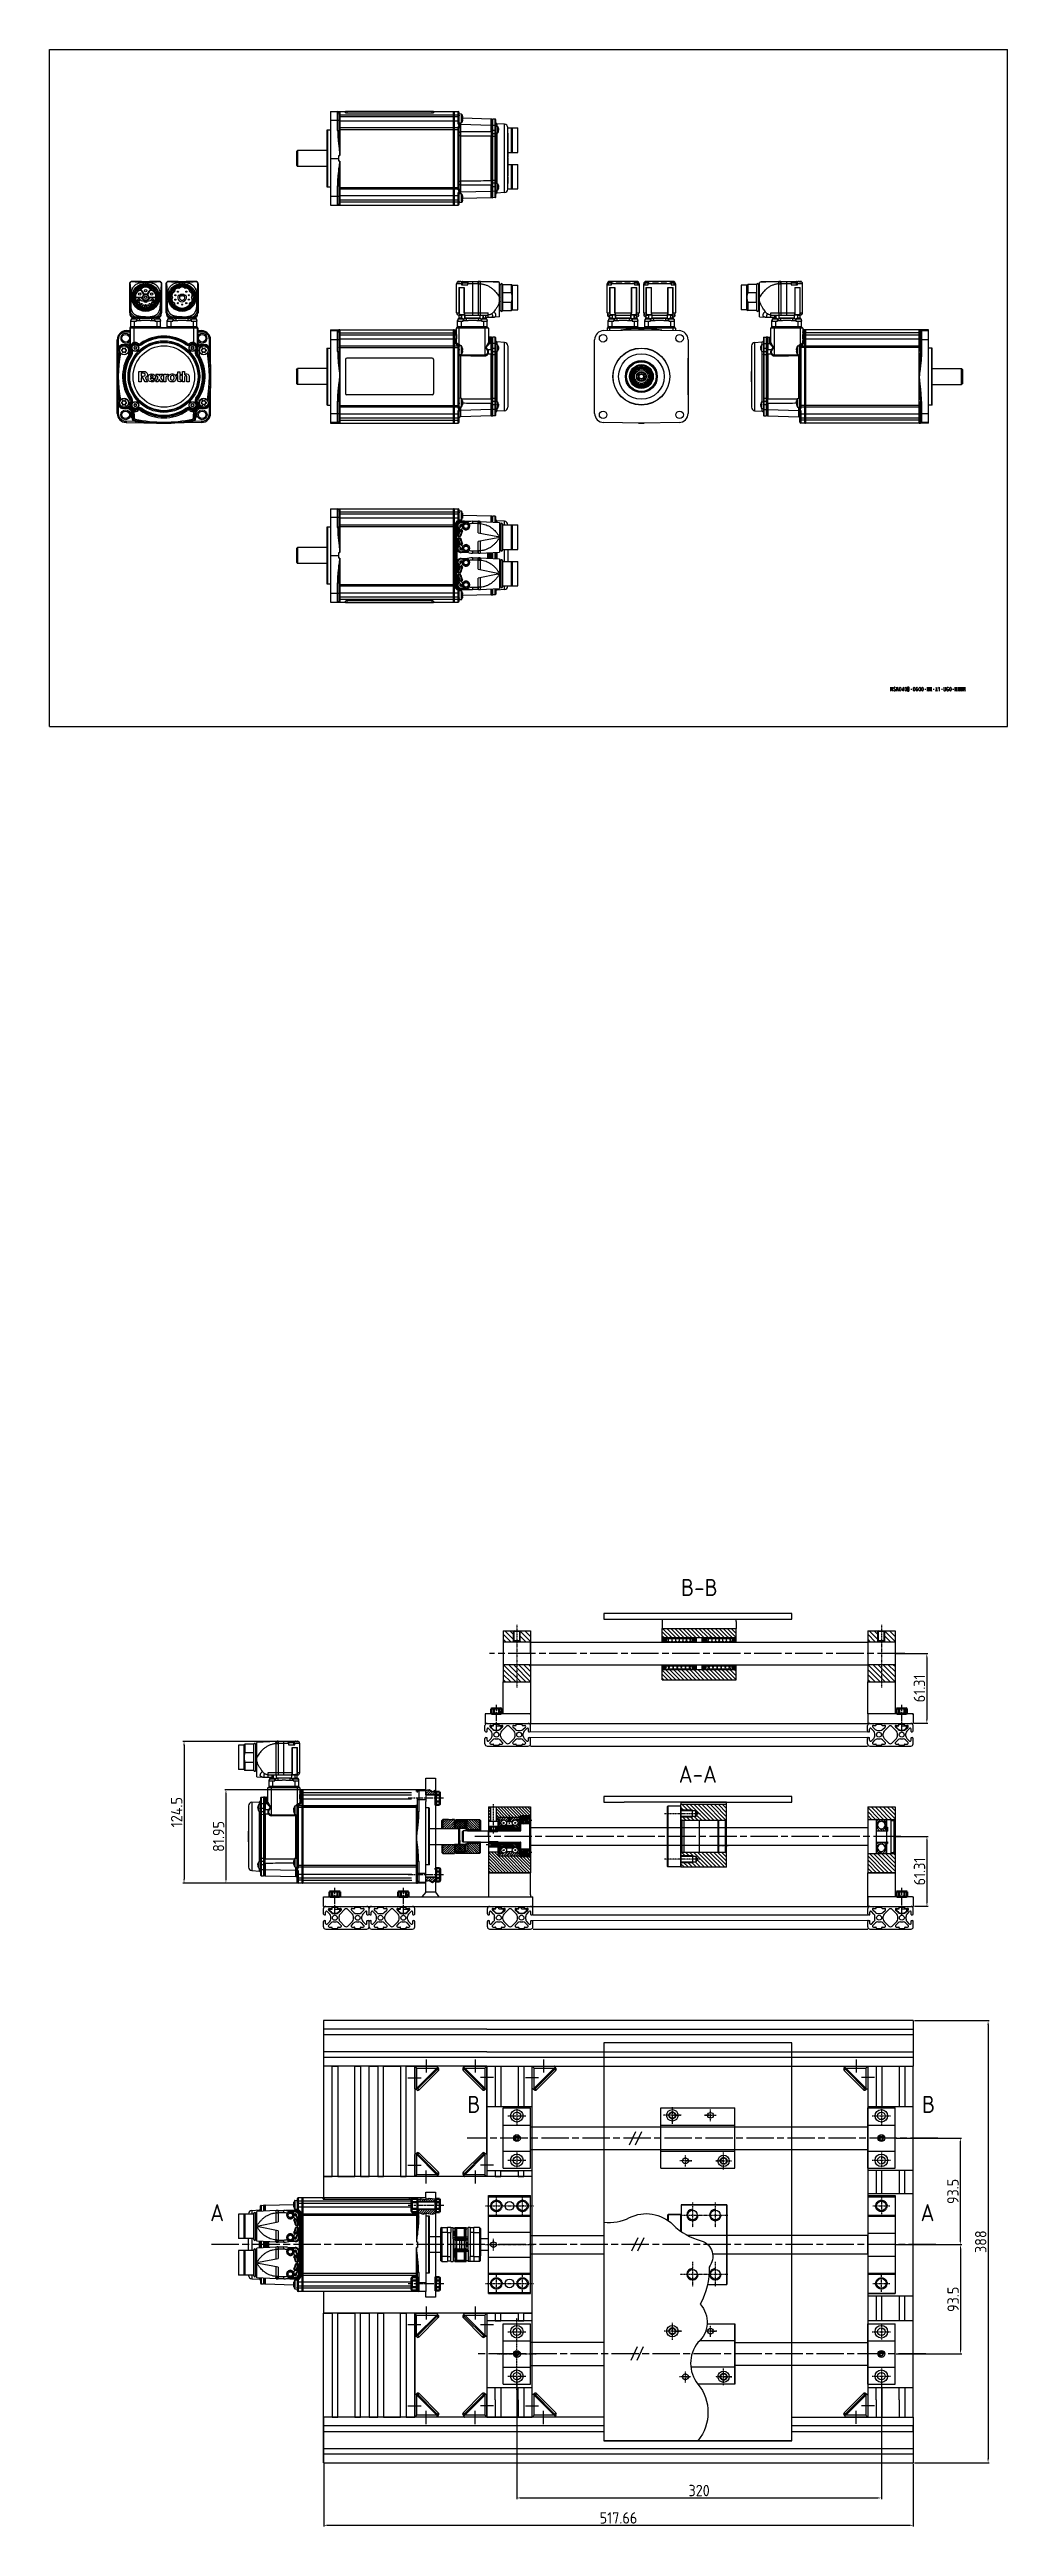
# Model space of a CAD drawing. Header units: millimetres. Extents: x 825 to 4294, y 1031 to 3282.
# Drawn here: x 1580 to 2421, y 1109 to 3282 of the extents above; entities that cross this region are included whole.
import ezdxf

# ---------------------------------------------------------------- set-up
doc = ezdxf.new("R2010")
doc.units = ezdxf.units.MM
for name, pattern in [('ACAD_ISO08W100', [36, 24, -3, 6, -3]), ('AM_ISO08W050', [18, 12, -1.5, 3, -1.5]), ('AM_ISO08W050x2', [9, 6, -0.75, 1.5, -0.75]), ('Amconstr', [9999, 9999, 0]), ('AUSGEZOGEN', [0]), ('CENTER', [50.8, 31.75, -6.35, 6.35, -6.35]), ('GESTRICHELT', [0.75, 0.5, -0.25]), ('PHL_THICK', [0]), ('STRICHPUNKT', [1, 0.5, -0.25, 0, -0.25])]:
    doc.linetypes.add(name, pattern=pattern)
for name, color, linetype, lineweight in [('AM_0N', 7, 'Continuous', 50), ('AM_5', 3, 'Continuous', 25), ('AM_7N', 4, 'AM_ISO08W050', 25), ('AM_8', 1, 'Continuous', 25), ('AM_CL', 1, 'Amconstr', 25), ('linie4fun', 6, 'Continuous', 25)]:
    doc.layers.add(name, color=color, linetype=linetype, lineweight=lineweight)
for name, color, linetype in [('B-NOTIZ', 7, 'Continuous'), ('HIDDEN', 7, 'Continuous'), ('L2STAR', 2, 'AUSGEZOGEN'), ('L5STAR', 7, 'AUSGEZOGEN'), ('M2STAR', 2, 'STRICHPUNKT'), ('osie', 221, 'ACAD_ISO08W100'), ('PROJECTION', 7, 'Continuous'), ('S2STAR', 2, 'AUSGEZOGEN'), ('T3STAR', 3, 'AUSGEZOGEN'), ('THICK', 7, 'Continuous'), ('U2STAR', 2, 'GESTRICHELT'), ('wozek', 110, 'Continuous'), ('wymiar', 90, 'Continuous')]:
    doc.layers.add(name, color=color, linetype=linetype)
doc.styles.get("Standard").update_dxf_attribs({"font": 'geniso.shx'})
doc.dimstyles.new('AM_ISO$0', dxfattribs={"dimtxt": 3.5, "dimasz": 3.5, "dimexe": 1, "dimexo": 1, "dimgap": 1.5, "dimtad": 1, "dimdsep": 46, "dimtxsty": 'Standard', "dimcen": 0, "dimclrd": 256, "dimclre": 256, "dimclrt": 2, "dimadec": 0, "dimazin": 2, "dimtp": 0.1, "dimtm": 0.1, "dimtfac": 0.71, "dimtdec": 3, "dimtmove": 0, "dimatfit": 3, "dimfxl": 1, "dimlwd": -1, "dimlwe": -1, "dimarcsym": 1})

msp = doc.modelspace()

# ---------------------------------------------------------------- texts
at = {"layer": 'linie4fun', "char_height": 15, "attachment_point": 1}
for s, insert in [('B', (1947.19027, 1486.47565)), ('B', (2346.38918, 1486.47565)), ('A', (1721.4906, 1391.48504)), ('A', (2345.14316, 1391.48504))]:
    msp.add_mtext_dynamic_manual_height_columns(s, width=6.4629812, gutter_width=12.5, heights=[0], dxfattribs=dict(at, insert=insert))
at = {"layer": 'wymiar', "char_height": 15, "attachment_point": 1}
for s, insert in [('B-B', (2134.8473, 1940.09004)), ('A-A', (2132.84636, 1776.24588))]:
    msp.add_mtext_dynamic_manual_height_columns(s, width=158.4505661, gutter_width=12.5, heights=[0], dxfattribs=dict(at, insert=insert))

# ---------------------------------------------------------------- blocks, each defined once
blk = doc.blocks.new('R105802000_5')
at = {"layer": 'L2STAR'}
blk.add_arc((0, 0), 2.5, 270, 180, dxfattribs=at)
at = {"layer": 'L5STAR'}
for p, q in [((-26.5, 12), (26.5, 12)), ((-26.5, 12), (-26.5, -12)), ((-11.5, 12), (-11.5, -12)), ((-1.5, 0.9), (0, 1.7)), ((-1.5, 0.9), (-1.5, -0.9)), ((1.5, 0.9), (0, 1.7)), ((1.5, 0.9), (1.5, -0.9)), ((11.5, 12), (11.5, -12)), ((26.5, 12), (26.5, -12)), ((-26.5, -12), (26.5, -12)), ((-1.5, -0.9), (0, -1.7)), ((1.5, -0.9), (0, -1.7))]:
    blk.add_line(p, q, dxfattribs=at)
for centre, radius in [((-19.5, 0), 5.5), ((-19.5, 0), 3.3), ((0, 0), 3), ((19.5, 0), 5.5), ((19.5, 0), 3.3)]:
    blk.add_circle(centre, radius, dxfattribs=at)
at = {"layer": 'M2STAR'}
for p, q in [((-31.5, 0), (31.5, 0)), ((-19.5, 8), (-19.5, -8)), ((0, 17), (0, -17)), ((19.5, 8), (19.5, -8))]:
    blk.add_line(p, q, dxfattribs=at)
blk = doc.blocks.new('CCLAB_201911010481883_57')
at = {"color": 92, "linetype": 'CENTER'}
blk.add_line((-6, -10), (5.5, -10), dxfattribs=at)
blk = doc.blocks.new('CCLAB_201911010481883_59')
at = {"color": 92, "linetype": 'CENTER'}
blk.add_line((10, 6), (10, -5.5), dxfattribs=at)
blk = doc.blocks.new('*D75')
at = {"layer": 'AM_5', "linetype": 'ByBlock', "transparency": 16777216}
for p, q in [((1990.7, 1239.5), (1990.7, 1132.6)), ((2310.7, 1239.4), (2310.7, 1132.6)), ((1994.2, 1133.6), (2307.2, 1133.6))]:
    blk.add_line(p, q, dxfattribs=at)
at = {"layer": 'AM_5', "transparency": 16777216}
for points in [[(1994.2, 1134.2), (1994.2, 1133), (1990.7, 1133.6)], [(2307.2, 1134.2), (2307.2, 1133), (2310.7, 1133.6)]]:
    blk.add_solid(points, dxfattribs=at)
at = {"layer": 'DEFPOINTS', "color": 0, "transparency": 16777216}
for p in [(1990.7, 1240.5), (2310.7, 1240.4), (2310.7, 1133.6)]:
    blk.add_point(p, dxfattribs=at)
at = {"layer": 'AM_5', "color": 2, "transparency": 16777216, "insert": (2150.7, 1140.1), "char_height": 10, "attachment_point": 5}
blk.add_mtext('320', dxfattribs=at)
blk = doc.blocks.new('*D76')
at = {"layer": 'AM_5', "linetype": 'ByBlock', "transparency": 16777216}
for p, q in [((1821.1, 1163.5), (1821.1, 1108.6)), ((2338.7, 1163.5), (2338.7, 1108.6)), ((1824.6, 1109.6), (2335.2, 1109.6))]:
    blk.add_line(p, q, dxfattribs=at)
at = {"layer": 'AM_5', "transparency": 16777216}
for points in [[(1824.6, 1110.2), (1824.6, 1109), (1821.1, 1109.6)], [(2335.2, 1110.2), (2335.2, 1109), (2338.7, 1109.6)]]:
    blk.add_solid(points, dxfattribs=at)
at = {"layer": 'DEFPOINTS', "color": 0, "transparency": 16777216}
for p in [(1821.1, 1164.5), (2338.7, 1164.5), (2338.7, 1109.6)]:
    blk.add_point(p, dxfattribs=at)
at = {"layer": 'AM_5', "color": 2, "transparency": 16777216, "insert": (2079.9, 1116.1), "char_height": 10, "attachment_point": 5}
blk.add_mtext('517.66', dxfattribs=at)
blk = doc.blocks.new('*D77')
at = {"layer": 'AM_5', "linetype": 'ByBlock', "transparency": 16777216}
for p, q in [((2323.7, 1449.4), (2381, 1449.4)), ((2380, 1445.9), (2380, 1359.4)), ((2323.7, 1355.9), (2381, 1355.9))]:
    blk.add_line(p, q, dxfattribs=at)
at = {"layer": 'AM_5', "transparency": 16777216}
for points in [[(2379.4, 1445.9), (2380.6, 1445.9), (2380, 1449.4)], [(2379.4, 1359.4), (2380.6, 1359.4), (2380, 1355.9)]]:
    blk.add_solid(points, dxfattribs=at)
at = {"layer": 'DEFPOINTS', "color": 0, "transparency": 16777216}
for p in [(2322.7, 1449.4), (2322.7, 1355.9), (2380, 1355.9)]:
    blk.add_point(p, dxfattribs=at)
at = {"layer": 'AM_5', "color": 2, "transparency": 16777216, "insert": (2373.5, 1402.6), "char_height": 10, "attachment_point": 5, "rotation": 90}
blk.add_mtext('93.5', dxfattribs=at)
blk = doc.blocks.new('*D78')
at = {"layer": 'AM_5', "linetype": 'ByBlock', "transparency": 16777216}
for p, q in [((2323.7, 1355.9), (2381.2, 1355.9)), ((2380.2, 1352.4), (2380.2, 1263.5)), ((2323.7, 1260), (2381.2, 1260))]:
    blk.add_line(p, q, dxfattribs=at)
at = {"layer": 'AM_5', "transparency": 16777216}
for points in [[(2379.6, 1352.4), (2380.8, 1352.4), (2380.2, 1355.9)], [(2379.6, 1263.5), (2380.8, 1263.5), (2380.2, 1260)]]:
    blk.add_solid(points, dxfattribs=at)
at = {"layer": 'DEFPOINTS', "color": 0, "transparency": 16777216}
for p in [(2322.7, 1355.9), (2322.7, 1260), (2380.2, 1260)]:
    blk.add_point(p, dxfattribs=at)
at = {"layer": 'AM_5', "color": 2, "transparency": 16777216, "insert": (2373.7, 1307.9), "char_height": 10, "attachment_point": 5, "rotation": 90}
blk.add_mtext('93.5', dxfattribs=at)
blk = doc.blocks.new('*D79')
at = {"layer": 'AM_5', "linetype": 'ByBlock', "transparency": 16777216}
for p, q in [((2339.7, 1552.5), (2405.4, 1552.5)), ((2404.4, 1549), (2404.4, 1168)), ((2339.7, 1164.5), (2405.4, 1164.5))]:
    blk.add_line(p, q, dxfattribs=at)
at = {"layer": 'AM_5', "transparency": 16777216}
for points in [[(2403.8, 1549), (2405, 1549), (2404.4, 1552.5)], [(2403.8, 1168), (2405, 1168), (2404.4, 1164.5)]]:
    blk.add_solid(points, dxfattribs=at)
at = {"layer": 'DEFPOINTS', "color": 0, "transparency": 16777216}
for p in [(2338.7, 1552.5), (2338.7, 1164.5), (2404.4, 1164.5)]:
    blk.add_point(p, dxfattribs=at)
at = {"layer": 'AM_5', "color": 2, "transparency": 16777216, "insert": (2397.9, 1358.5), "char_height": 10, "attachment_point": 5, "rotation": 90}
blk.add_mtext('388', dxfattribs=at)
blk = doc.blocks.new('*D80')
at = {"layer": 'AM_5', "linetype": 'ByBlock', "transparency": 16777216}
for p, q in [((1780, 1797.6), (1697.5, 1797.6)), ((1698.5, 1794.1), (1698.5, 1676.6)), ((1797.7, 1673.1), (1697.5, 1673.1))]:
    blk.add_line(p, q, dxfattribs=at)
at = {"layer": 'AM_5', "transparency": 16777216}
for points in [[(1697.9, 1794.1), (1699.1, 1794.1), (1698.5, 1797.6)], [(1697.9, 1676.6), (1699.1, 1676.6), (1698.5, 1673.1)]]:
    blk.add_solid(points, dxfattribs=at)
at = {"layer": 'DEFPOINTS', "color": 0, "transparency": 16777216}
for p in [(1781, 1797.6), (1698.5, 1673.1), (1798.7, 1673.1)]:
    blk.add_point(p, dxfattribs=at)
at = {"layer": 'AM_5', "color": 2, "transparency": 16777216, "insert": (1692, 1735.4), "char_height": 10, "attachment_point": 5, "rotation": 90}
blk.add_mtext('124.5', dxfattribs=at)
blk = doc.blocks.new('*D81')
at = {"layer": 'AM_5', "linetype": 'ByBlock', "transparency": 16777216}
for p, q in [((1803.3, 1755.1), (1734.3, 1755.1)), ((1735.3, 1751.6), (1735.3, 1676.7)), ((1803.1, 1673.2), (1734.3, 1673.2))]:
    blk.add_line(p, q, dxfattribs=at)
at = {"layer": 'AM_5', "transparency": 16777216}
for points in [[(1734.7, 1751.6), (1735.9, 1751.6), (1735.3, 1755.1)], [(1734.7, 1676.7), (1735.9, 1676.7), (1735.3, 1673.2)]]:
    blk.add_solid(points, dxfattribs=at)
at = {"layer": 'DEFPOINTS', "color": 0, "transparency": 16777216}
for p in [(1804.3, 1755.1), (1735.3, 1673.2), (1804.1, 1673.2)]:
    blk.add_point(p, dxfattribs=at)
at = {"layer": 'AM_5', "color": 2, "transparency": 16777216, "insert": (1728.8, 1714.1), "char_height": 10, "attachment_point": 5, "rotation": 90}
blk.add_mtext('81.95', dxfattribs=at)
blk = doc.blocks.new('*D82')
at = {"layer": 'AM_5', "linetype": 'ByBlock', "transparency": 16777216}
for p, q in [((2323.7, 1714.1), (2351.7, 1714.1)), ((2350.7, 1710.6), (2350.7, 1656.3)), ((2339.7, 1652.8), (2351.7, 1652.8))]:
    blk.add_line(p, q, dxfattribs=at)
at = {"layer": 'AM_5', "transparency": 16777216}
for points in [[(2350.1, 1710.6), (2351.3, 1710.6), (2350.7, 1714.1)], [(2350.1, 1656.3), (2351.3, 1656.3), (2350.7, 1652.8)]]:
    blk.add_solid(points, dxfattribs=at)
at = {"layer": 'DEFPOINTS', "color": 0, "transparency": 16777216}
for p in [(2322.7, 1714.1), (2338.7, 1652.8), (2350.7, 1652.8)]:
    blk.add_point(p, dxfattribs=at)
at = {"layer": 'AM_5', "color": 2, "transparency": 16777216, "insert": (2344.2, 1683.4), "char_height": 10, "attachment_point": 5, "rotation": 90}
blk.add_mtext('61.31', dxfattribs=at)
blk = doc.blocks.new('*D83')
at = {"layer": 'AM_5', "linetype": 'ByBlock', "transparency": 16777216}
for p, q in [((2323.7, 1874.7), (2351.6, 1874.7)), ((2350.6, 1871.2), (2350.6, 1816.9)), ((2339.6, 1813.4), (2351.6, 1813.4))]:
    blk.add_line(p, q, dxfattribs=at)
at = {"layer": 'AM_5', "transparency": 16777216}
for points in [[(2350, 1871.2), (2351.2, 1871.2), (2350.6, 1874.7)], [(2350, 1816.9), (2351.2, 1816.9), (2350.6, 1813.4)]]:
    blk.add_solid(points, dxfattribs=at)
at = {"layer": 'DEFPOINTS', "color": 0, "transparency": 16777216}
for p in [(2322.7, 1874.7), (2338.6, 1813.4), (2350.6, 1813.4)]:
    blk.add_point(p, dxfattribs=at)
at = {"layer": 'AM_5', "color": 2, "transparency": 16777216, "insert": (2344.1, 1844.1), "char_height": 10, "attachment_point": 5, "rotation": 90}
blk.add_mtext('61.31', dxfattribs=at)

# ---------------------------------------------------------------- dimensions: what is measured, and where the dimension line sits
at = {"layer": 'AM_5'}
for base, p1, p2, angle, override, picture, middle in [((2350.57768, 1813.39686), (2322.71594, 1874.70843), (2338.57768, 1813.39686), 90, {"dimtxt": 10}, '*D83', (2344.07768, 1844.05264)), ((1698.51371, 1673.14192), (1780.99051, 1797.64162), (1798.70224, 1673.14192), 90, {"dimtxt": 10, "dimpost": ''}, '*D80', (1692.01272, 1735.39177)), ((1735.29773, 1673.16824), (1804.31388, 1755.11559), (1804.06432, 1673.16824), 90, {"dimtxt": 10, "dimpost": ''}, '*D81', (1728.79773, 1714.14192)), ((2350.71594, 1652.78516), (2322.71594, 1714.09677), (2338.71594, 1652.78516), 90, {"dimtxt": 10, "dimpost": ''}, '*D82', (2344.21594, 1683.44096)), ((2380.02135, 1355.8901), (2322.71594, 1449.3901), (2322.71594, 1355.8901), 90, {"dimtxt": 10, "dimpost": ''}, '*D77', (2373.52135, 1402.6401)), ((2310.71594, 1133.60055), (1990.71594, 1240.46429), (2310.71594, 1240.39986), 0, {"dimtxt": 10, "dimpost": ''}, '*D75', (2150.71594, 1140.10153)), ((2338.71594, 1109.5731), (1821.05934, 1164.49791), (2338.71594, 1164.49791), 0, {"dimtxt": 10}, '*D76', (2079.88764, 1116.0731))]:
    dim = msp.add_linear_dim(base=base, p1=p1, p2=p2, angle=angle, dimstyle='AM_ISO$0', override=override, dxfattribs=at)
    dim.commit()
    dim.dimension.update_dxf_attribs({"geometry": picture, "text_midpoint": middle})
for base, p1, p2, text, picture, middle in [((2404.38784, 1164.49791), (2338.71594, 1552.52065), (2338.71594, 1164.49791), '388', '*D79', (2397.88784, 1358.50928)), ((2380.20205, 1259.96429), (2322.71594, 1355.8901), (2322.71594, 1259.96429), '93.5', '*D78', (2373.70205, 1307.92719))]:
    dim = msp.add_linear_dim(base=base, p1=p1, p2=p2, angle=90, text=text, dimstyle='AM_ISO$0', override={"dimtxt": 10, "dimpost": ''}, dxfattribs=at)
    dim.commit()
    dim.dimension.update_dxf_attribs({"geometry": picture, "text_midpoint": middle})

# ---------------------------------------------------------------- hatches: boundary and pattern name
at = {"layer": 'AM_8'}
h = msp.add_hatch(dxfattribs=at)
h.set_pattern_fill('_U', color=256, scale=1.5, angle=45, style=0, pattern_type=0)
h.set_pattern_definition([(45, (0, 0), (-1.0606602, 1.0606602), [])])
h.paths.add_polyline_path([(1910.70224, 1750.65491), (1919.20224, 1750.6549), (1919.20224, 1754.71759), (1916.65182, 1753.41424), (1913.64516, 1755.00725), (1910.70224, 1754.44716)])
h = msp.add_hatch(dxfattribs=at)
h.set_pattern_fill('_U', color=256, scale=1.6, angle=45, style=0, pattern_type=0)
h.set_pattern_definition([(45, (0, 0), (-1.1313708, 1.1313708), [])])
h.paths.add_polyline_path([(1919.20224, 1675.14), (1919.20224, 1678.42968), (1910.7023, 1678.4297), (1910.70224, 1674.86959), (1910.7023, 1674.8696), (1913.64521, 1675.42969), (1916.65188, 1673.83668)])
at = {"layer": 'AM_CL'}
h = msp.add_hatch(dxfattribs=at)
h.set_pattern_fill('ANSI37', color=256, scale=0.45, angle=90, style=0)
h.paths.add_polyline_path([(1945.20224, 1727.37905), (1938.20224, 1727.37905), (1937.98911, 1727.31333), (1937.77557, 1727.24651), (1937.56162, 1727.17861), (1937.3473, 1727.10965), (1937.13261, 1727.03963), (1936.91759, 1726.96856), (1936.70224, 1726.89647), (1936.70224, 1724.92422), (1936.70224, 1721.91773), (1936.70224, 1721.59677), (1936.70224, 1721.43462), (1945.20224, 1721.43462)])
h.paths.add_polyline_path([(1945.20224, 1707.12676), (1938.20224, 1707.12676), (1936.70224, 1707.1277), (1936.70224, 1701.29706), (1936.91759, 1701.22497), (1937.13261, 1701.15391), (1937.3473, 1701.08389), (1937.56162, 1701.01492), (1937.77557, 1700.94702), (1937.98911, 1700.88021), (1938.20224, 1700.81449), (1945.20224, 1700.81449)])
h = msp.add_hatch(dxfattribs=at)
h.set_pattern_fill('ANSI31', color=256, scale=0.45, angle=90, style=0)
h.paths.add_polyline_path([(1949.80224, 1728.89677), (1949.80224, 1729.09677), (1937.30224, 1729.09677), (1937.30224, 1727.39845), (1937.3473, 1727.41207), (1937.56162, 1727.47585), (1937.77557, 1727.53854), (1937.98911, 1727.60012), (1938.20224, 1727.66057), (1945.20224, 1727.66057), (1945.41537, 1727.60012), (1945.62892, 1727.53854), (1945.84287, 1727.47585), (1946.05719, 1727.41207), (1946.27188, 1727.34719), (1946.4869, 1727.28124), (1946.70224, 1727.21423), (1946.70224, 1721.37221), (1946.70224, 1720.68395), (1946.87144, 1720.23554), (1947.01467, 1720.10851), (1947.08647, 1720.04548), (1947.80224, 1720.09677), (1949.80224, 1720.09677)])
h.paths.add_polyline_path([(1949.80224, 1708.09677), (1947.80224, 1708.09677), (1947.30224, 1707.99915), (1947.21326, 1707.97054), (1947.15829, 1707.92143), (1947.01469, 1707.79313), (1946.87145, 1707.66389), (1946.72858, 1707.53372), (1946.70224, 1707.50949), (1946.70224, 1706.82132), (1946.70224, 1703.71572), (1946.70224, 1701.29706), (1946.70224, 1700.9793), (1946.4869, 1700.91229), (1946.27188, 1700.84634), (1946.05719, 1700.78147), (1945.84287, 1700.71768), (1945.62892, 1700.65499), (1945.41537, 1700.59341), (1945.20224, 1700.53296), (1938.20224, 1700.53296), (1937.08945, 1700.86962), (1937.16051, 1700.8229), (1937.30224, 1700.73077), (1937.30224, 1699.09677), (1949.80224, 1699.09677)])
h = msp.add_hatch(dxfattribs=at)
h.set_pattern_fill('ANSI31', color=256, scale=0.45, style=0)
h.paths.add_polyline_path([(1919.20224, 1394.73352), (1919.20224, 1395.98783), (1913.77871, 1396.64733), (1909.5691, 1395.62576), (1906.50181, 1396.04639), (1903.51619, 1395.16724), (1903.51181, 1393.63352), (1919.20224, 1393.63352)])
h = msp.add_hatch(dxfattribs=at)
h.set_pattern_fill('ANSI31', color=256, scale=0.45, style=0)
h.paths.add_polyline_path([(1919.18953, 1385.83354), (1919.1904, 1386.93352), (1903.50224, 1386.93352), (1903.50224, 1384.44576), (1908.31097, 1382.57166), (1910.70224, 1383.53276), (1916.53366, 1382.57166), (1919.20224, 1383.62882), (1919.20224, 1384.20711), (1919.18953, 1384.20711)])
at = {"layer": 'L2STAR'}
h = msp.add_hatch(dxfattribs=at)
h.set_pattern_fill('ANSI31', color=256, scale=0.45, style=0)
h.paths.add_polyline_path([(1925.81917, 1729.06855), (1925.80224, 1729.06855), (1925.65812, 1728.92426), (1925.51442, 1728.78038), (1925.37114, 1728.63693), (1925.22828, 1728.49388), (1925.08585, 1728.35126), (1924.94383, 1728.20906), (1924.80224, 1728.06728), (1924.80224, 1721.14192), (1925.80224, 1721.14192)])
h = msp.add_hatch(dxfattribs=at)
h.set_pattern_fill('ANSI31', color=256, scale=0.45, angle=90, style=0)
h.paths.add_polyline_path([(1957.80224, 1729.09677), (1952.80224, 1729.09677), (1952.80224, 1720.09677), (1957.80224, 1720.09677)])
h.paths.add_polyline_path([(1952.80224, 1728.89677), (1949.80224, 1728.89677), (1949.80224, 1720.09677), (1952.55224, 1720.09677), (1952.80224, 1720.09677)])
h.paths.add_polyline_path([(1958.80224, 1728.09677), (1957.80224, 1729.09677), (1957.80224, 1720.09677), (1958.80224, 1720.09677)])
h.paths.add_polyline_path([(1958.80224, 1720.09677), (1957.80224, 1720.09677), (1952.80224, 1720.09677), (1952.80224, 1719.09677), (1958.80224, 1719.09677)])
h.paths.add_polyline_path([(1952.80224, 1720.09677), (1949.80224, 1720.09677), (1949.80224, 1719.09677), (1952.80224, 1719.09677)])
h.paths.add_polyline_path([(1952.80224, 1709.09677), (1949.80224, 1709.09677), (1949.80224, 1708.09677), (1952.80224, 1708.09677)])
h.paths.add_polyline_path([(1957.80224, 1709.09677), (1952.80224, 1709.09677), (1952.80224, 1708.09677), (1957.80224, 1708.09677)])
h.paths.add_polyline_path([(1958.80224, 1709.09677), (1957.80224, 1709.09677), (1957.80224, 1708.09677), (1958.80224, 1708.09677)])
h.paths.add_polyline_path([(1958.80224, 1708.09677), (1957.80224, 1708.09677), (1957.80224, 1699.09677), (1958.80224, 1700.09677)])
h.paths.add_polyline_path([(1957.80224, 1708.09677), (1952.80224, 1708.09677), (1952.80224, 1699.29677), (1957.80224, 1699.09677)])
h.paths.add_polyline_path([(1952.80224, 1708.09677), (1949.80224, 1708.09677), (1949.80224, 1699.29677), (1952.80224, 1699.29677)])
h = msp.add_hatch(dxfattribs=at)
h.set_pattern_fill('ANSI31', color=256, scale=0.45, style=0)
h.paths.add_polyline_path([(1925.80224, 1707.14192), (1924.80224, 1707.14192), (1924.80224, 1700.09677), (1925.80224, 1699.09677)])
at = {"layer": 'M2STAR'}
h = msp.add_hatch(dxfattribs=at)
h.set_pattern_fill('ANSI31', color=256, scale=0.45, style=0)
h.paths.add_polyline_path([(1935.80224, 1705.48938), (1935.60224, 1705.48938), (1935.60224, 1707.14192), (1925.80224, 1707.14192), (1925.80224, 1699.09677), (1930.80224, 1699.09677), (1930.80224, 1699.29677), (1933.80224, 1699.29677), (1933.80224, 1699.09677), (1935.80224, 1699.09677)])
h.paths.add_polyline_path([(1935.80224, 1729.06855), (1933.80224, 1729.06855), (1933.80224, 1728.86831), (1930.80224, 1728.88529), (1930.80224, 1729.06855), (1925.81917, 1729.06855), (1925.80224, 1721.14192), (1935.80224, 1721.14192)])

# ---------------------------------------------------------------- linework, layer by layer
at = {"color": 7, "linetype": 'Continuous'}
for p, q in [((1580.41232, 2688.31632), (1580.41232, 3282.31632)), ((1580.41232, 3282.31632), (2421.41232, 3282.31632)), ((2421.41232, 2688.31632), (2421.41232, 3282.31632)), ((1827.16825, 3227.80777), (1827.16825, 3145.80777)), ((1827.16825, 3227.80777), (1840.36825, 3227.80777)), ((1834.36825, 3226.80777), (1834.36825, 3211.20401)), ((1840.36825, 3226.86657), (1840.36825, 3228.00777)), ((1917.36825, 3228.00777), (1840.36825, 3228.00777)), ((1841.36825, 3226.73632), (1916.36825, 3226.73632)), ((1917.36825, 3228.00777), (1917.36825, 3226.86657)), ((1917.36825, 3227.80777), (1935.16825, 3227.80777)), ((1935.16825, 3145.80792), (1935.16825, 3227.80761)), ((1935.66825, 3227.80777), (1939.16825, 3227.80777)), ((1940.16825, 3217.4067), (1940.16825, 3226.80766)), ((1942.16825, 3225.63279), (1940.16825, 3225.80777)), ((1942.16825, 3217.98274), (1940.16825, 3217.80777)), ((1942.16825, 3217.98274), (1942.16825, 3225.63279)), ((1942.98493, 3220.58594), (1942.78854, 3220.58594)), ((1942.78862, 3223.02959), (1942.98501, 3223.02959)), ((1968.19443, 3221.33327), (1942.9932, 3221.99318)), ((1968.66825, 3152.41617), (1968.66825, 3221.19936)), ((1968.86302, 3221.28668), (1969.66825, 3221.30777)), ((1971.68134, 3221.25505), (1969.66825, 3221.30777)), ((1969.66825, 3152.30777), (1969.66825, 3221.30777)), ((1972.16825, 3152.86031), (1972.16825, 3220.75495)), ((1979.87752, 3216.76868), (1973.0985, 3217.24272)), ((1823.86825, 3211.67379), (1824.36825, 3211.80777)), ((1823.86825, 3211.67379), (1823.86825, 3161.94174)), ((1824.36825, 3211.80777), (1824.36825, 3161.80777)), ((1824.36825, 3211.80777), (1827.16825, 3211.80777)), ((1835.36825, 3213.80777), (1935.16825, 3213.80777)), ((1935.66825, 3213.80777), (1939.16825, 3213.80777)), ((1940.16825, 3160.38309), (1940.16825, 3213.23245)), ((1968.19443, 3215.78911), (1941.14208, 3216.4975)), ((1968.86302, 3215.74252), (1969.66825, 3215.76361)), ((1971.68134, 3215.7109), (1969.66825, 3215.76361)), ((1973.76825, 3214.77007), (1972.16825, 3214.91006)), ((1973.76825, 3209.05004), (1972.16825, 3208.91006)), ((1973.76825, 3209.05004), (1973.76825, 3214.77007)), ((1974.38672, 3212.66137), (1974.46852, 3212.66137)), ((1974.46838, 3211.15874), (1974.3868, 3211.15874)), ((1982.66825, 3159.83954), (1982.66825, 3213.77597)), ((1982.66825, 3213.55827), (1991.66876, 3213.55827)), ((1982.96825, 3208.80777), (1982.66825, 3208.80777)), ((1982.96825, 3206.74527), (1982.66825, 3206.74527)), ((1982.96825, 3205.24527), (1982.66825, 3205.24527)), ((1982.96825, 3203.37027), (1982.66825, 3203.37027)), ((1982.96825, 3201.12027), (1982.66825, 3201.12027)), ((1982.96825, 3200.74527), (1982.66825, 3200.74527)), ((1982.96825, 3200.55777), (1982.66825, 3200.55777)), ((1982.96825, 3200.18277), (1982.66825, 3200.18277)), ((1982.96825, 3199.80777), (1982.66825, 3199.80777)), ((1982.96825, 3199.24527), (1982.66825, 3199.24527)), ((1982.96825, 3198.12027), (1982.66825, 3198.12027)), ((1982.96825, 3196.99527), (1982.66825, 3196.99527)), ((1982.96825, 3196.24527), (1982.66825, 3196.24527)), ((1982.96825, 3201.12027), (1982.96825, 3208.80777)), ((1982.96825, 3194.18277), (1982.96825, 3200.74527)), ((1985.91876, 3192.05827), (1985.91876, 3213.55827)), ((1986.66876, 3213.55827), (1986.66876, 3192.05827)), ((1991.66876, 3192.05844), (1991.66876, 3213.5581)), ((1797.16825, 3192.80777), (1798.16825, 3193.80777)), ((1797.16825, 3192.80775), (1797.16825, 3180.80778)), ((1797.16825, 3180.80777), (1798.16825, 3179.80777)), ((1798.16825, 3193.80777), (1798.16825, 3179.80777)), ((1823.86825, 3193.80777), (1798.16825, 3193.80777)), ((1823.86825, 3179.80777), (1798.16825, 3179.80777)), ((1827.16825, 3186.80777), (1834.36825, 3186.80777)), ((1834.36825, 3184.29468), (1834.36825, 3189.32086)), ((1982.96825, 3195.30777), (1982.66825, 3195.30777)), ((1982.96825, 3194.74527), (1982.66825, 3194.74527)), ((1982.96825, 3194.18277), (1982.66825, 3194.18277)), ((1982.96825, 3193.99527), (1982.66825, 3193.99527)), ((1982.96825, 3191.93277), (1982.66825, 3191.93277)), ((1982.96825, 3190.80777), (1982.66825, 3190.80777)), ((1982.96825, 3189.49527), (1982.66825, 3189.49527)), ((1982.96825, 3187.43277), (1982.66825, 3187.43277)), ((1982.96825, 3186.87027), (1982.66825, 3186.87027)), ((1982.96825, 3184.99527), (1982.66825, 3184.99527)), ((1982.96825, 3184.62027), (1982.66825, 3184.62027)), ((1982.96825, 3184.24526), (1982.66825, 3184.24526)), ((1982.96825, 3183.12026), (1982.66825, 3183.12026)), ((1982.96825, 3182.93277), (1982.66825, 3182.93277)), ((1982.96825, 3182.74527), (1982.66825, 3182.74527)), ((1982.96825, 3182.37027), (1982.66825, 3182.37027)), ((1982.96825, 3181.80777), (1982.66825, 3181.80777)), ((1982.96825, 3180.68277), (1982.66825, 3180.68277)), ((1982.96825, 3179.74526), (1982.66825, 3179.74526)), ((1982.96825, 3178.99527), (1982.66825, 3178.99527)), ((1982.96825, 3178.05776), (1982.66825, 3178.05776)), ((1982.96825, 3177.12027), (1982.66825, 3177.12027)), ((1982.96825, 3176.55777), (1982.66825, 3176.55777)), ((1982.96825, 3176.18277), (1982.66825, 3176.18277)), ((1982.96825, 3175.99527), (1982.66825, 3175.99527)), ((1982.96825, 3175.62027), (1982.66825, 3175.62027)), ((1982.96825, 3174.68276), (1982.66825, 3174.68276)), ((1982.96825, 3174.49527), (1982.66825, 3174.49527)), ((1982.96825, 3173.93277), (1982.66825, 3173.93277)), ((1982.96825, 3187.43277), (1982.96825, 3193.99527)), ((1982.96825, 3192.05827), (1991.66876, 3192.05827)), ((1982.96825, 3183.12026), (1982.96825, 3186.87027)), ((1982.96825, 3175.99527), (1982.96825, 3182.93277)), ((1982.96825, 3181.55827), (1991.66876, 3181.55827)), ((1982.96825, 3171.49526), (1982.96825, 3175.62027)), ((1985.91876, 3160.05827), (1985.91876, 3181.55827)), ((1986.66876, 3181.55827), (1986.66876, 3160.05827)), ((1991.66876, 3160.05844), (1991.66876, 3181.5581)), ((1823.86825, 3161.94174), (1824.36825, 3161.80777)), ((1824.36825, 3161.80777), (1827.16825, 3161.80777)), ((1834.36825, 3162.41152), (1834.36825, 3146.80777)), ((1935.16825, 3159.80777), (1835.36825, 3159.80777)), ((1939.16825, 3159.80777), (1935.66825, 3159.80777)), ((1940.16825, 3146.80777), (1940.16825, 3156.20883)), ((1942.16825, 3155.63279), (1940.16825, 3155.80777)), ((1968.19443, 3157.82642), (1941.14208, 3157.11803)), ((1942.16825, 3147.98274), (1942.16825, 3155.63279)), ((1942.78862, 3153.02959), (1942.98501, 3153.02959)), ((1968.19443, 3152.28227), (1942.99319, 3151.62235)), ((1968.86302, 3157.87301), (1969.66825, 3157.85192)), ((1968.86302, 3152.32885), (1969.66825, 3152.30777)), ((1971.68134, 3157.90464), (1969.66825, 3157.85192)), ((1971.68134, 3152.36048), (1969.66825, 3152.30777)), ((1973.76825, 3164.56549), (1972.16825, 3164.70547)), ((1973.76825, 3158.84546), (1972.16825, 3158.70547)), ((1979.87752, 3156.84685), (1973.0985, 3156.37281)), ((1973.76825, 3158.84546), (1973.76825, 3164.56549)), ((1974.38672, 3162.45679), (1974.46852, 3162.45679)), ((1974.46838, 3160.95416), (1974.3868, 3160.95416)), ((1982.96825, 3172.80777), (1982.66825, 3172.80777)), ((1982.96825, 3172.43277), (1982.66825, 3172.43277)), ((1982.96825, 3171.68277), (1982.66825, 3171.68277)), ((1982.96825, 3171.49526), (1982.66825, 3171.49526)), ((1982.96825, 3170.55777), (1982.66825, 3170.55777)), ((1982.96825, 3168.68276), (1982.66825, 3168.68276)), ((1982.96825, 3168.49527), (1982.66825, 3168.49527)), ((1982.96825, 3168.12026), (1982.66825, 3168.12026)), ((1982.96825, 3167.74527), (1982.66825, 3167.74527)), ((1982.96825, 3167.55776), (1982.66825, 3167.55776)), ((1982.96825, 3166.99526), (1982.66825, 3166.99526)), ((1982.96825, 3166.80777), (1982.66825, 3166.80777)), ((1982.96825, 3166.62027), (1982.66825, 3166.62027)), ((1982.96825, 3164.74526), (1982.66825, 3164.74526)), ((1982.66825, 3160.05827), (1991.66876, 3160.05827)), ((1982.96825, 3164.74526), (1982.96825, 3170.55777)), ((1827.16825, 3145.80777), (1935.16825, 3145.80777)), ((1935.66825, 3145.80777), (1939.16825, 3145.80777)), ((1942.16825, 3147.98274), (1940.16825, 3147.80777)), ((1942.98493, 3150.58594), (1942.78854, 3150.58594)), ((1650.86522, 3051.33825), (1650.86522, 3076.83817)), ((1652.86522, 3078.83825), (1676.76522, 3078.83825)), ((1654.06522, 3060.65322), (1654.06522, 3068.82329)), ((1655.81869, 3064.98825), (1661.82565, 3064.98825)), ((1658.48267, 3070.29518), (1658.1438, 3070.77913)), ((1664.32441, 3077.82481), (1661.30691, 3078.78145)), ((1663.10393, 3067.20229), (1661.41455, 3070.12839)), ((1661.42041, 3073.07344), (1661.75928, 3072.58949)), ((1661.84756, 3070.37839), (1663.53694, 3067.45229)), ((1665.08651, 3077.73825), (1664.53212, 3077.73825)), ((1665.30603, 3077.82481), (1668.32353, 3078.78145)), ((1666.0935, 3067.45229), (1667.78288, 3070.37839)), ((1668.21589, 3070.12839), (1666.52651, 3067.20229)), ((1667.80478, 3064.98825), (1673.81175, 3064.98825)), ((1667.87116, 3072.58949), (1668.21003, 3073.07344)), ((1671.48664, 3070.77913), (1671.14777, 3070.29518)), ((1675.56522, 3068.82329), (1675.56522, 3060.65322)), ((1678.76522, 3076.83797), (1678.76522, 3051.33825)), ((1682.86522, 3051.33825), (1682.86522, 3076.83817)), ((1684.86522, 3078.83825), (1708.76522, 3078.83825)), ((1686.06522, 3060.65322), (1686.06522, 3068.82329)), ((1696.32441, 3077.82481), (1693.30691, 3078.78145)), ((1693.46709, 3066.73825), (1695.41522, 3066.73825)), ((1696.31522, 3065.73825), (1694.63348, 3065.73825)), ((1695.41522, 3066.73825), (1695.41522, 3067.73825)), ((1695.41522, 3067.73825), (1698.21522, 3067.73825)), ((1696.31522, 3066.73825), (1696.31522, 3065.73825)), ((1697.31522, 3066.73825), (1696.31522, 3066.73825)), ((1697.08651, 3077.73825), (1696.53212, 3077.73825)), ((1697.30603, 3077.82481), (1700.32353, 3078.78145)), ((1697.31522, 3065.73825), (1697.31522, 3066.73825)), ((1698.99696, 3065.73825), (1697.31522, 3065.73825)), ((1698.21522, 3067.73825), (1698.21522, 3066.73825)), ((1698.21522, 3066.73825), (1700.16335, 3066.73825)), ((1707.56522, 3068.82329), (1707.56522, 3060.65322)), ((1710.76522, 3076.83797), (1710.76522, 3051.33825)), ((1937.71876, 3051.33825), (1937.71876, 3076.83825)), ((1938.94164, 3078.6105), (1940.35171, 3078.6105)), ((1939.71876, 3078.83825), (1943.07801, 3078.83825)), ((1939.73283, 3073.33825), (1944.44822, 3073.33825)), ((1942.07111, 3076.83825), (1942.07111, 3075.83825)), ((1942.07111, 3075.83825), (1947.70028, 3075.83825)), ((1943.04376, 3075.83825), (1943.04376, 3077.33825)), ((1943.10439, 3078.83825), (1974.51875, 3078.83825)), ((1948.04376, 3078.33825), (1944.04376, 3078.33825)), ((1944.35175, 3073.33825), (1944.35175, 3051.33825)), ((1947.70028, 3075.83825), (1947.70028, 3076.83825)), ((1975.51876, 3077.73825), (1958.5905, 3078.78145)), ((1974.51876, 3078.83825), (1974.51876, 3077.80001)), ((1975.51876, 3047.73845), (1975.51876, 3077.73825)), ((1975.51876, 3076.23825), (1976.51876, 3076.23825)), ((1976.51876, 3076.23825), (1976.51876, 3053.23825)), ((1978.01876, 3076.23825), (1985.91876, 3076.23825)), ((1978.01876, 3076.23825), (1978.01876, 3053.23825)), ((1985.91876, 3068.82329), (1978.51876, 3068.82329)), ((1978.51876, 3060.65322), (1978.51876, 3068.82329)), ((1985.91876, 3068.82329), (1985.91876, 3076.23825)), ((1986.66876, 3075.48825), (1985.91876, 3076.23825)), ((1986.66876, 3075.48825), (1991.66876, 3075.48825)), ((1986.66876, 3075.48825), (1986.66876, 3053.98825)), ((1991.66876, 3053.98825), (1991.66876, 3075.48825)), ((2070.03786, 3051.33825), (2070.03786, 3076.83825)), ((2070.61424, 3076.83825), (2070.61424, 3075.83825)), ((2070.61424, 3075.83825), (2073.86424, 3075.83825)), ((2071.24507, 3075.83825), (2071.24507, 3077.33825)), ((2095.93786, 3078.83825), (2072.03786, 3078.83825)), ((2072.05193, 3073.33825), (2076.76732, 3073.33825)), ((2074.4722, 3078.33825), (2072.24523, 3078.33825)), ((2073.86424, 3075.83825), (2073.86424, 3076.83825)), ((2076.67084, 3073.33825), (2076.67084, 3051.33825)), ((2078.00753, 3078.6105), (2082.62392, 3078.6105)), ((2085.35179, 3078.6105), (2089.96818, 3078.6105)), ((2091.20839, 3073.33825), (2095.92378, 3073.33825)), ((2091.30487, 3051.33825), (2091.30487, 3073.33825)), ((2095.73048, 3078.33825), (2093.50352, 3078.33825)), ((2094.11147, 3076.83825), (2094.11147, 3075.83825)), ((2094.11147, 3075.83825), (2097.36147, 3075.83825)), ((2096.73064, 3075.83825), (2096.73064, 3077.33825)), ((2097.36147, 3075.83825), (2097.36147, 3076.83825)), ((2097.93786, 3076.83825), (2097.93786, 3051.33825)), ((2102.03786, 3051.33825), (2102.03786, 3076.83825)), ((2102.61424, 3076.83825), (2102.61424, 3075.83825)), ((2102.61424, 3075.83825), (2105.86424, 3075.83825)), ((2103.24507, 3075.83825), (2103.24507, 3077.33825)), ((2127.93786, 3078.83825), (2104.03786, 3078.83825)), ((2104.05193, 3073.33825), (2108.76732, 3073.33825)), ((2106.4722, 3078.33825), (2104.24523, 3078.33825)), ((2105.86424, 3075.83825), (2105.86424, 3076.83825)), ((2108.67084, 3073.33825), (2108.67084, 3051.33825)), ((2110.00753, 3078.6105), (2114.62392, 3078.6105)), ((2117.35179, 3078.6105), (2121.96818, 3078.6105)), ((2123.20839, 3073.33825), (2127.92378, 3073.33825)), ((2123.30487, 3051.33825), (2123.30487, 3073.33825)), ((2127.73048, 3078.33825), (2125.50352, 3078.33825)), ((2126.11147, 3076.83825), (2126.11147, 3075.83825)), ((2126.11147, 3075.83825), (2129.36147, 3075.83825)), ((2128.73064, 3075.83825), (2128.73064, 3077.33825)), ((2129.36147, 3075.83825), (2129.36147, 3076.83825)), ((2129.93786, 3076.83825), (2129.93786, 3051.33825)), ((2187.61769, 3075.48825), (2187.61769, 3053.98825)), ((2192.61769, 3075.48825), (2187.61769, 3075.48825)), ((2192.61769, 3075.48825), (2193.36769, 3076.23825)), ((2192.61769, 3053.98825), (2192.61769, 3075.48825)), ((2193.36769, 3076.23825), (2193.36769, 3068.82329)), ((2201.26769, 3076.23825), (2193.36769, 3076.23825)), ((2200.76769, 3068.82329), (2193.36769, 3068.82329)), ((2200.76769, 3068.82329), (2200.76769, 3060.65322)), ((2201.26769, 3053.23825), (2201.26769, 3076.23825)), ((2202.76769, 3076.23825), (2202.76769, 3053.23825)), ((2203.76769, 3076.23825), (2202.76769, 3076.23825)), ((2220.69594, 3078.78145), (2203.76769, 3077.73825)), ((2203.76769, 3047.73845), (2203.76769, 3077.73825)), ((2204.76769, 3078.83825), (2204.76769, 3077.80001)), ((2204.7677, 3078.83825), (2230.55289, 3078.83825)), ((2230.56239, 3078.83825), (2239.56769, 3078.83825)), ((2235.24269, 3078.33825), (2231.24269, 3078.33825)), ((2231.58617, 3076.83825), (2231.58617, 3075.83825)), ((2231.58617, 3075.83825), (2237.21534, 3075.83825)), ((2234.83822, 3073.33825), (2239.55362, 3073.33825)), ((2234.9347, 3051.33825), (2234.9347, 3073.33825)), ((2236.24269, 3075.83825), (2236.24269, 3077.33825)), ((2237.21534, 3075.83825), (2237.21534, 3076.83825)), ((2238.93474, 3078.6105), (2240.34481, 3078.6105)), ((2241.56769, 3051.33825), (2241.56769, 3076.83825)), ((1651.28301, 3049.33841), (1651.28301, 3051.33825)), ((1651.81522, 3061.51263), (1651.81522, 3064.84713)), ((1651.81522, 3039.33825), (1651.81522, 3044.61771)), ((1651.81522, 3043.98825), (1656.78404, 3043.98825)), ((1652.0552, 3045.58825), (1651.91522, 3043.98825)), ((1657.13293, 3045.58825), (1652.0552, 3045.58825)), ((1653.06522, 3046.73825), (1653.06522, 3047.35129)), ((1653.29276, 3047.33825), (1676.34066, 3047.33825)), ((1654.53203, 3046.33825), (1653.81522, 3046.33825)), ((1654.1639, 3046.20672), (1654.1639, 3046.28837)), ((1655.66653, 3046.28843), (1655.66653, 3046.20679)), ((1660.35008, 3064.48825), (1655.81869, 3064.48825)), ((1656.58404, 3044.33825), (1656.58404, 3043.98825)), ((1658.18495, 3046.33825), (1659.65551, 3046.33825)), ((1664.81522, 3047.33825), (1664.81522, 3047.40494)), ((1669.31522, 3047.40493), (1664.81522, 3047.40493)), ((1673.81175, 3064.48825), (1669.28036, 3064.48825)), ((1669.31522, 3047.40494), (1669.31522, 3047.33825)), ((1669.97492, 3046.33825), (1671.4453, 3046.33825)), ((1677.57524, 3045.58825), (1672.49767, 3045.58825)), ((1672.8464, 3043.98825), (1677.81522, 3043.98825)), ((1673.0464, 3043.98825), (1673.0464, 3044.33825)), ((1673.9639, 3046.20672), (1673.9639, 3046.28837)), ((1675.81522, 3046.33825), (1675.09841, 3046.33825)), ((1675.46653, 3046.28843), (1675.46653, 3046.20679)), ((1676.56522, 3046.73825), (1676.56522, 3047.35137)), ((1677.57524, 3045.58825), (1677.71522, 3043.98825)), ((1677.81522, 3061.50638), (1677.81522, 3064.83498)), ((1677.81522, 3039.33825), (1677.81522, 3044.61771)), ((1678.34747, 3049.33835), (1678.34747, 3051.33774)), ((1683.28301, 3049.33841), (1683.28301, 3051.33825)), ((1683.81522, 3061.51263), (1683.81522, 3064.84713)), ((1683.81522, 3039.33825), (1683.81522, 3044.61771)), ((1683.81522, 3043.98825), (1688.78404, 3043.98825)), ((1684.0552, 3045.58825), (1683.91522, 3043.98825)), ((1689.13293, 3045.58825), (1684.0552, 3045.58825)), ((1685.06522, 3046.73825), (1685.06522, 3047.35129)), ((1685.29276, 3047.33825), (1708.34066, 3047.33825)), ((1686.53203, 3046.33825), (1685.81522, 3046.33825)), ((1686.1639, 3046.20672), (1686.1639, 3046.28837)), ((1687.66653, 3046.28843), (1687.66653, 3046.20679)), ((1688.58404, 3044.33825), (1688.58404, 3043.98825)), ((1690.18495, 3046.33825), (1691.65551, 3046.33825)), ((1696.81522, 3047.33825), (1696.81522, 3047.40494)), ((1701.31522, 3047.40493), (1696.81522, 3047.40493)), ((1701.31522, 3047.40494), (1701.31522, 3047.33825)), ((1701.97492, 3046.33825), (1703.4453, 3046.33825)), ((1709.57524, 3045.58825), (1704.49767, 3045.58825)), ((1704.8464, 3043.98825), (1709.81522, 3043.98825)), ((1705.0464, 3043.98825), (1705.0464, 3044.33825)), ((1705.9639, 3046.20672), (1705.9639, 3046.28837)), ((1707.81522, 3046.33825), (1707.09841, 3046.33825)), ((1707.46653, 3046.28843), (1707.46653, 3046.20679)), ((1708.56522, 3046.73825), (1708.56522, 3047.35137)), ((1709.57524, 3045.58825), (1709.71522, 3043.98825)), ((1709.81522, 3061.50638), (1709.81522, 3064.83498)), ((1709.81522, 3039.33825), (1709.81522, 3044.61771)), ((1710.34747, 3049.33835), (1710.34747, 3051.33774)), ((1938.66876, 3039.33825), (1938.66876, 3044.61771)), ((1938.66876, 3043.98825), (1943.63758, 3043.98825)), ((1938.90874, 3045.58825), (1938.76876, 3043.98825)), ((1943.98647, 3045.58825), (1938.90874, 3045.58825)), ((1939.71895, 3049.33825), (1941.91593, 3049.33825)), ((1939.91876, 3046.73825), (1939.91876, 3049.33825)), ((1941.38557, 3046.33825), (1940.66876, 3046.33825)), ((1940.82387, 3046.24841), (1940.82387, 3046.30666)), ((1945.00391, 3049.36505), (1942.07906, 3049.36505)), ((1942.71365, 3046.2484), (1942.71365, 3046.30666)), ((1943.43758, 3044.33825), (1943.43758, 3043.98825)), ((1945.03849, 3046.33825), (1946.50905, 3046.33825)), ((1945.11744, 3049.33825), (1965.51876, 3049.33825)), ((1956.82846, 3046.33825), (1958.29884, 3046.33825)), ((1964.42878, 3045.58825), (1959.35121, 3045.58825)), ((1959.69994, 3043.98825), (1964.66876, 3043.98825)), ((1959.89994, 3043.98825), (1959.89994, 3044.33825)), ((1960.62387, 3046.24841), (1960.62387, 3046.30666)), ((1962.66876, 3046.33825), (1961.95195, 3046.33825)), ((1962.51365, 3046.2484), (1962.51365, 3046.30666)), ((1963.2473, 3049.33825), (1963.2473, 3047.33825)), ((1963.2473, 3047.33825), (1968.51876, 3047.33825)), ((1963.41876, 3046.73825), (1963.41876, 3047.33825)), ((1964.42878, 3045.58825), (1964.56876, 3043.98825)), ((1964.66876, 3039.33825), (1964.66876, 3044.61771)), ((1965.51876, 3047.33825), (1965.51877, 3051.33825)), ((1975.44188, 3047.73313), (1970.51389, 3047.40467)), ((1975.51876, 3053.23825), (1976.51876, 3053.23825)), ((1978.01876, 3053.23825), (1985.91876, 3053.23825)), ((1978.51876, 3060.65322), (1985.91876, 3060.65322)), ((1985.91876, 3053.23825), (1985.91876, 3060.65322)), ((1986.66876, 3053.98825), (1985.91876, 3053.23825)), ((1986.66876, 3053.98825), (1991.66876, 3053.98825)), ((2070.45561, 3049.33835), (2070.45561, 3050.11746)), ((2070.98786, 3039.33825), (2070.98786, 3044.61771)), ((2070.98786, 3043.98825), (2075.95668, 3043.98825)), ((2071.22784, 3045.58825), (2071.08786, 3043.98825)), ((2076.30556, 3045.58825), (2071.22784, 3045.58825)), ((2072.03786, 3049.33825), (2074.23505, 3049.33825)), ((2072.23786, 3046.73825), (2072.23786, 3049.33825)), ((2073.70467, 3046.33825), (2072.98786, 3046.33825)), ((2073.33654, 3046.20684), (2073.33654, 3046.28835)), ((2077.32301, 3049.36505), (2074.39816, 3049.36505)), ((2074.83917, 3046.20679), (2074.83917, 3046.28843)), ((2075.75668, 3044.33825), (2075.75668, 3043.98825)), ((2077.35759, 3046.33825), (2078.82816, 3046.33825)), ((2077.43653, 3049.33825), (2090.53918, 3049.33825)), ((2089.14756, 3046.33825), (2090.61794, 3046.33825)), ((2093.57755, 3049.36505), (2090.6527, 3049.36505)), ((2096.74787, 3045.58825), (2091.67031, 3045.58825)), ((2092.01903, 3043.98825), (2096.98786, 3043.98825)), ((2092.21903, 3043.98825), (2092.21903, 3044.33825)), ((2093.13654, 3046.20684), (2093.13654, 3046.28835)), ((2093.74069, 3049.33825), (2095.93786, 3049.33825)), ((2094.98786, 3046.33825), (2094.27104, 3046.33825)), ((2094.63917, 3046.20679), (2094.63917, 3046.28843)), ((2095.73786, 3046.73825), (2095.73786, 3049.33825)), ((2096.74787, 3045.58825), (2096.88786, 3043.98825)), ((2096.98786, 3039.33825), (2096.98786, 3044.61771)), ((2097.52007, 3049.33841), (2097.52007, 3050.11742)), ((2102.45561, 3049.33835), (2102.45561, 3050.11746)), ((2102.98786, 3039.33825), (2102.98786, 3044.61771)), ((2102.98786, 3043.98825), (2107.95668, 3043.98825)), ((2103.22784, 3045.58825), (2103.08786, 3043.98825)), ((2108.30556, 3045.58825), (2103.22784, 3045.58825)), ((2104.03786, 3049.33825), (2106.23505, 3049.33825)), ((2104.23786, 3046.73825), (2104.23786, 3049.33825)), ((2105.70467, 3046.33825), (2104.98786, 3046.33825)), ((2105.33654, 3046.20684), (2105.33654, 3046.28835)), ((2109.32301, 3049.36505), (2106.39816, 3049.36505)), ((2106.83917, 3046.20679), (2106.83917, 3046.28843)), ((2107.75668, 3044.33825), (2107.75668, 3043.98825)), ((2109.35759, 3046.33825), (2110.82816, 3046.33825)), ((2109.43653, 3049.33825), (2122.53918, 3049.33825)), ((2121.14756, 3046.33825), (2122.61794, 3046.33825)), ((2125.57755, 3049.36505), (2122.6527, 3049.36505)), ((2128.74787, 3045.58825), (2123.67031, 3045.58825)), ((2124.01903, 3043.98825), (2128.98786, 3043.98825)), ((2124.21903, 3043.98825), (2124.21903, 3044.33825)), ((2125.13654, 3046.20684), (2125.13654, 3046.28835)), ((2125.74068, 3049.33825), (2127.93786, 3049.33825)), ((2126.98786, 3046.33825), (2126.27104, 3046.33825)), ((2126.63917, 3046.20679), (2126.63917, 3046.28843)), ((2127.73786, 3046.73825), (2127.73786, 3049.33825)), ((2128.74787, 3045.58825), (2128.88786, 3043.98825)), ((2128.98786, 3039.33825), (2128.98786, 3044.61771)), ((2129.52007, 3049.33841), (2129.52007, 3050.11742)), ((2192.61769, 3053.98825), (2187.61769, 3053.98825)), ((2192.61769, 3053.98825), (2193.36769, 3053.23825)), ((2193.36769, 3060.65322), (2193.36769, 3053.23825)), ((2193.36769, 3060.65322), (2200.76769, 3060.65322)), ((2201.26769, 3053.23825), (2193.36769, 3053.23825)), ((2203.76769, 3053.23825), (2202.76769, 3053.23825)), ((2203.84457, 3047.73313), (2208.77256, 3047.40467)), ((2210.76769, 3047.33825), (2217.23441, 3047.33825)), ((2213.76769, 3047.33825), (2213.76769, 3051.33774)), ((2213.76769, 3049.33825), (2234.16901, 3049.33825)), ((2214.61769, 3039.33825), (2214.61769, 3044.61771)), ((2214.61769, 3043.98825), (2219.58651, 3043.98825)), ((2214.85767, 3045.58825), (2214.71769, 3043.98825)), ((2219.9354, 3045.58825), (2214.85767, 3045.58825)), ((2215.86769, 3046.73825), (2215.86769, 3047.33825)), ((2217.3345, 3046.33825), (2216.61769, 3046.33825)), ((2216.77279, 3046.2484), (2216.77279, 3046.30666)), ((2217.23441, 3047.33825), (2217.23441, 3049.33825)), ((2218.66258, 3046.24841), (2218.66258, 3046.30666)), ((2219.38651, 3044.33825), (2219.38651, 3043.98825)), ((2220.98742, 3046.33825), (2222.45798, 3046.33825)), ((2232.77739, 3046.33825), (2234.24777, 3046.33825)), ((2237.20739, 3049.36505), (2234.28254, 3049.36505)), ((2240.37771, 3045.58825), (2235.30014, 3045.58825)), ((2235.64887, 3043.98825), (2240.61769, 3043.98825)), ((2235.84887, 3043.98825), (2235.84887, 3044.33825)), ((2236.57279, 3046.2484), (2236.57279, 3046.30666)), ((2237.3705, 3049.33825), (2239.56769, 3049.33825)), ((2238.61769, 3046.33825), (2237.90088, 3046.33825)), ((2238.46258, 3046.24841), (2238.46258, 3046.30666)), ((2239.36769, 3046.73825), (2239.36769, 3049.33825)), ((2240.37771, 3045.58825), (2240.51769, 3043.98825)), ((2240.61769, 3039.33825), (2240.61769, 3044.61771)), ((1639.81572, 3011.33825), (1639.81572, 3027.64525)), ((1644.49443, 3022.33825), (1647.81572, 3022.33825)), ((1647.64819, 3035.64349), (1650.86878, 3035.71095)), ((1650.86878, 3037.93825), (1650.86878, 3023.70765)), ((1651.41572, 3038.33825), (1651.26933, 3038.33825)), ((1651.81522, 3039.33825), (1677.81522, 3039.33825)), ((1651.81572, 3038.61385), (1651.81572, 3038.93825)), ((1652.07846, 3038.33825), (1709.55299, 3038.33825)), ((1655.35988, 3021.53189), (1655.26374, 3021.62803)), ((1656.16313, 3021.62803), (1656.06699, 3021.53189)), ((1656.26575, 3024.17484), (1658.95757, 3023.45357)), ((1677.81572, 3038.93825), (1677.81572, 3038.73825)), ((1683.81522, 3039.33825), (1709.81522, 3039.33825)), ((1683.81572, 3038.73825), (1683.81572, 3038.93825)), ((1702.67388, 3023.45357), (1705.3657, 3024.17484)), ((1705.56446, 3021.53189), (1705.46832, 3021.62803)), ((1706.36771, 3021.62803), (1706.27157, 3021.53189)), ((1709.81572, 3038.93825), (1709.81572, 3038.61449)), ((1710.36248, 3038.33825), (1710.21572, 3038.33825)), ((1710.76267, 3037.93825), (1710.76267, 3023.70767)), ((1710.76267, 3035.71095), (1713.98326, 3035.64349)), ((1713.81572, 3022.33825), (1717.13701, 3022.33825)), ((1721.81572, 2963.03126), (1721.81572, 3027.64525)), ((1827.16825, 3036.33825), (1827.16825, 2954.33825)), ((1827.16825, 3036.33825), (1834.36825, 3036.33825)), ((1834.36825, 3036.28561), (1834.36825, 3036.33825)), ((1834.36825, 3036.31193), (1935.16825, 3036.31193)), ((1834.36825, 3034.82701), (1834.36825, 3017.24716)), ((1835.36825, 3022.33825), (1935.16825, 3022.33825)), ((1935.16825, 2954.36473), (1935.16825, 3036.31177)), ((1935.66825, 3036.33825), (1936.66825, 3036.33825)), ((1935.66825, 3022.33825), (1939.16825, 3022.33825)), ((1937.66825, 3032.22122), (1937.66825, 3037.93825)), ((1945.30071, 3038.33825), (1938.06825, 3038.33825)), ((1938.66825, 3038.73825), (1938.66825, 3038.93825)), ((1938.66876, 3039.33825), (1964.66876, 3039.33825)), ((1942.16825, 3022.16328), (1940.16825, 3022.33825)), ((1940.16825, 2968.33825), (1940.16825, 3022.33825)), ((1942.16825, 3014.51323), (1942.16825, 3022.16328)), ((1965.26825, 3038.33825), (1963.68503, 3038.33825)), ((1964.66825, 3038.93825), (1964.66825, 3038.73825)), ((1965.66825, 3037.93825), (1965.66825, 3025.27262)), ((1968.19443, 3029.86375), (1966.64208, 3029.9044)), ((1968.19443, 3024.3196), (1966.64208, 3024.36025)), ((1968.66825, 2960.94666), (1968.66825, 3029.72984)), ((1968.86302, 3029.81717), (1969.66825, 3029.83825)), ((1968.86302, 3024.27301), (1969.66825, 3024.2941)), ((1971.68134, 3029.78554), (1969.66825, 3029.83825)), ((1969.66825, 2960.83825), (1969.66825, 3029.83825)), ((1971.68134, 3024.24138), (1969.66825, 3024.2941)), ((1972.16825, 2961.3908), (1972.16825, 3029.28571)), ((1973.76825, 3023.30056), (1972.16825, 3023.44054)), ((1979.87752, 3025.29917), (1973.0985, 3025.7732)), ((1973.76825, 3017.58053), (1973.76825, 3023.30056)), ((1982.66825, 3022.30648), (1982.66825, 2968.37003)), ((2058.98735, 2963.03126), (2058.98735, 3027.64525)), ((2066.81981, 3035.64349), (2099.98735, 3036.33825)), ((2070.04041, 3037.93825), (2070.04041, 3035.71095)), ((2070.44096, 3038.33825), (2129.53411, 3038.33825)), ((2070.98735, 3038.73825), (2070.98735, 3038.93825)), ((2070.98786, 3039.33825), (2096.98786, 3039.33825)), ((2096.98735, 3038.93825), (2096.98735, 3038.73825)), ((2099.98735, 3036.33825), (2133.15489, 3035.64349)), ((2102.98735, 3038.73825), (2102.98735, 3038.93825)), ((2102.98786, 3039.33825), (2128.98786, 3039.33825)), ((2128.98735, 3038.93825), (2128.98735, 3038.73825)), ((2129.93429, 3037.93825), (2129.93429, 3035.71095)), ((2140.98735, 3027.64525), (2140.98735, 2963.03126)), ((2196.61819, 3022.30648), (2196.61819, 2968.37003)), ((2199.40892, 3025.29917), (2206.18795, 3025.7732)), ((2205.51819, 3023.30056), (2207.11819, 3023.44054)), ((2205.51819, 3023.30056), (2205.51819, 3017.58053)), ((2207.11819, 3029.28544), (2207.11819, 2961.39105)), ((2207.60511, 3029.78554), (2209.61819, 3029.83825)), ((2207.60511, 3024.24138), (2209.61819, 3024.2941)), ((2209.61819, 3029.83825), (2209.61819, 2960.83825)), ((2210.42343, 3029.81717), (2209.61819, 3029.83825)), ((2210.42343, 3024.27301), (2209.61819, 3024.2941)), ((2210.61819, 2960.94666), (2210.61819, 3029.72984)), ((2211.09202, 3029.86375), (2212.64437, 3029.9044)), ((2211.09202, 3024.3196), (2212.64437, 3024.36025)), ((2213.61819, 3025.27263), (2213.61819, 3037.93825)), ((2215.60142, 3038.33825), (2214.01819, 3038.33825)), ((2214.61769, 3039.33825), (2240.61769, 3039.33825)), ((2214.61819, 3038.73825), (2214.61819, 3038.93825)), ((2241.21819, 3038.33825), (2233.98574, 3038.33825)), ((2237.11819, 3022.16328), (2239.11819, 3022.33825)), ((2237.11819, 3022.16328), (2237.11819, 3014.51323)), ((2239.11819, 2968.33825), (2239.11819, 3022.33825)), ((2240.11819, 3022.33825), (2243.61819, 3022.33825)), ((2240.61819, 3038.93825), (2240.61819, 3038.73825)), ((2241.61819, 3037.93825), (2241.61819, 3032.22125)), ((2243.61819, 3036.33825), (2242.61819, 3036.33825)), ((2344.91819, 3036.31193), (2244.11819, 3036.31193)), ((2244.11819, 3036.31177), (2244.11819, 2954.36473)), ((2244.11819, 3022.33825), (2343.91819, 3022.33825)), ((2352.11819, 3036.33825), (2344.91819, 3036.33825)), ((2344.91819, 3036.33825), (2344.91819, 3036.28561)), ((2344.91819, 3017.24716), (2344.91819, 3034.82701)), ((2352.11819, 2954.33825), (2352.11819, 3036.33825)), ((1639.61572, 3011.33825), (1639.61572, 2979.33825)), ((1639.61572, 3011.33825), (1640.88717, 3011.33825)), ((1644.22331, 3018.84939), (1643.75768, 3018.72462)), ((1643.75768, 3017.95188), (1644.22331, 3017.82712)), ((1644.45209, 3019.92739), (1644.57686, 3019.46176)), ((1644.57686, 3017.21475), (1644.45209, 3016.74912)), ((1645.46217, 3019.9729), (1645.12131, 3020.31376)), ((1645.12131, 3016.36275), (1645.46217, 3016.70361)), ((1646.51014, 3020.31376), (1646.16928, 3019.9729)), ((1646.16928, 3016.70361), (1646.51014, 3016.36275)), ((1647.05459, 3019.46176), (1647.17935, 3019.92739)), ((1647.17935, 3016.74912), (1647.05459, 3017.21475)), ((1647.87377, 3018.72462), (1647.40814, 3018.84939)), ((1647.40814, 3017.82712), (1647.87377, 3017.95188)), ((1651.47243, 3014.08653), (1650.90669, 3014.24653)), ((1652.70041, 3017.19641), (1651.97914, 3019.88823)), ((1654.59153, 3020.68003), (1654.46019, 3020.64484)), ((1654.46019, 3020.23625), (1654.59153, 3020.20106)), ((1654.90989, 3021.42374), (1654.94508, 3021.2924)), ((1654.94508, 3019.58869), (1654.90989, 3019.45735)), ((1655.26374, 3019.25306), (1655.35988, 3019.3492)), ((1656.06699, 3019.3492), (1656.16313, 3019.25306)), ((1656.48179, 3021.2924), (1656.51698, 3021.42374)), ((1656.51698, 3019.45735), (1656.48179, 3019.58869)), ((1656.96667, 3020.64484), (1656.83534, 3020.68003)), ((1656.83534, 3020.20106), (1656.96667, 3020.23625)), ((1658.81572, 2990.83825), (1658.81572, 2999.83825)), ((1658.81572, 2999.83825), (1663.31572, 2999.83825)), ((1663.31572, 2999.83825), (1664.44072, 2999.64676)), ((1697.06572, 2999.83825), (1698.94073, 2999.83825)), ((1697.06572, 2990.83825), (1697.06572, 2999.83825)), ((1698.94073, 2999.83825), (1698.94073, 2996.77442)), ((1704.79611, 3020.68003), (1704.66477, 3020.64484)), ((1704.66477, 3020.23625), (1704.79611, 3020.20106)), ((1705.11447, 3021.42374), (1705.14966, 3021.2924)), ((1705.14966, 3019.58869), (1705.11447, 3019.45735)), ((1705.46832, 3019.25306), (1705.56446, 3019.3492)), ((1706.27157, 3019.3492), (1706.36771, 3019.25306)), ((1706.68637, 3021.2924), (1706.72156, 3021.42374)), ((1706.72156, 3019.45735), (1706.68637, 3019.58869)), ((1707.17126, 3020.64484), (1707.03992, 3020.68003)), ((1707.03992, 3020.20106), (1707.17126, 3020.23625)), ((1709.65231, 3019.88823), (1708.93104, 3017.19641)), ((1710.72476, 3014.24653), (1710.15902, 3014.08653)), ((1714.22331, 3018.84939), (1713.75768, 3018.72462)), ((1713.75768, 3017.95188), (1714.22331, 3017.82712)), ((1714.45209, 3019.92739), (1714.57686, 3019.46176)), ((1714.57686, 3017.21475), (1714.45209, 3016.74912)), ((1715.46217, 3019.9729), (1715.12131, 3020.31376)), ((1715.12131, 3016.36275), (1715.46217, 3016.70361)), ((1716.51014, 3020.31376), (1716.16928, 3019.9729)), ((1716.16928, 3016.70361), (1716.51014, 3016.36275)), ((1717.05459, 3019.46176), (1717.17935, 3019.92739)), ((1717.17935, 3016.74912), (1717.05459, 3017.21475)), ((1717.87377, 3018.72462), (1717.40814, 3018.84939)), ((1717.40814, 3017.82712), (1717.87377, 3017.95188)), ((1797.16825, 3001.33825), (1798.16825, 3002.33825)), ((1797.16825, 3001.33825), (1797.16825, 2989.33825)), ((1798.16825, 3002.33825), (1798.16825, 2988.33825)), ((1823.86825, 3002.33825), (1798.16825, 3002.33825)), ((1823.86825, 3020.20428), (1824.36825, 3020.33825)), ((1823.86825, 3020.20387), (1823.86825, 2970.47263)), ((1824.36825, 3020.33825), (1824.36825, 2970.33825)), ((1824.36825, 3020.33825), (1827.16825, 3020.33825)), ((1840.36825, 3010.33825), (1840.36825, 2980.33825)), ((1916.36825, 3011.33825), (1841.36825, 3011.33825)), ((1917.36825, 3010.33825), (1917.36825, 2980.33825)), ((1942.16825, 3014.51323), (1940.16825, 3014.33825)), ((1962.74679, 3014.08653), (1941.14208, 3014.24653)), ((1942.88773, 3016.85006), (1943.00229, 3016.85006)), ((1942.88774, 3019.82645), (1943.00229, 3019.82645)), ((1973.76825, 3017.58053), (1972.16825, 3017.44054)), ((1974.42841, 3021.38544), (1974.48667, 3021.38544)), ((1974.42841, 3019.49565), (1974.48667, 3019.49565)), ((1982.96825, 2999.83825), (1982.66825, 2999.83825)), ((1982.96825, 2990.64676), (1982.96825, 2999.83825)), ((2140.98735, 3011.33825), (2141.18735, 3011.33825)), ((2141.18735, 2979.33825), (2141.18735, 3011.33825)), ((2196.31819, 2999.83825), (2196.31819, 2990.64676)), ((2196.31819, 2999.83825), (2196.61819, 2999.83825)), ((2204.85804, 3021.38544), (2204.79978, 3021.38544)), ((2204.85804, 3019.49565), (2204.79978, 3019.49565)), ((2205.51819, 3017.58053), (2207.11819, 3017.44054)), ((2238.14437, 3014.24653), (2216.53966, 3014.08653)), ((2236.39871, 3019.82645), (2236.28416, 3019.82645)), ((2236.39872, 3016.85006), (2236.28416, 3016.85006)), ((2237.11819, 3014.51323), (2239.11819, 3014.33825)), ((2354.91819, 3020.33825), (2352.11819, 3020.33825)), ((2355.41819, 3020.20428), (2354.91819, 3020.33825)), ((2354.91819, 2970.33825), (2354.91819, 3020.33825)), ((2355.41819, 2970.47263), (2355.41819, 3020.20387)), ((2355.41819, 3002.33825), (2381.11819, 3002.33825)), ((2382.11819, 3001.33825), (2381.11819, 3002.33825)), ((2381.11819, 2988.33825), (2381.11819, 3002.33825)), ((2382.11819, 2989.33825), (2382.11819, 3001.33825)), ((1640.88717, 2979.33825), (1639.61572, 2979.33825)), ((1639.81572, 2963.03126), (1639.81572, 2979.33825)), ((1660.87822, 2990.83825), (1658.81572, 2990.83825)), ((1660.87822, 2998.30634), (1660.87822, 2995.62549)), ((1662.75322, 2998.30634), (1660.87822, 2998.30634)), ((1660.87822, 2995.62549), (1662.75322, 2995.62549)), ((1660.87822, 2994.09357), (1660.87822, 2990.83825)), ((1662.37822, 2994.09357), (1660.87822, 2994.09357)), ((1664.25322, 2990.83825), (1662.37822, 2994.09357)), ((1663.50322, 2998.11485), (1662.75322, 2998.30634)), ((1662.75322, 2995.62549), (1663.87822, 2996.00847)), ((1664.06572, 2997.92336), (1663.50322, 2998.11485)), ((1663.87822, 2996.00847), (1664.25322, 2996.58293)), ((1664.25322, 2997.1574), (1664.06572, 2997.92336)), ((1664.25322, 2996.58293), (1664.25322, 2997.1574)), ((1666.50322, 2990.83825), (1664.25322, 2990.83825)), ((1664.44072, 2999.64676), (1665.19072, 2999.26379)), ((1665.37822, 2994.85953), (1664.44072, 2994.47655)), ((1664.44072, 2994.47655), (1666.50322, 2990.83825)), ((1665.19072, 2999.26379), (1665.94072, 2998.68932)), ((1666.12822, 2995.62549), (1665.37822, 2994.85953)), ((1665.94072, 2998.68932), (1666.31572, 2997.54038)), ((1666.31572, 2996.58293), (1666.12822, 2995.62549)), ((1666.31572, 2997.54038), (1666.31572, 2996.58293)), ((1666.87822, 2993.90208), (1667.06572, 2995.434)), ((1667.06572, 2992.75315), (1666.87822, 2993.90208)), ((1667.06572, 2995.434), (1667.44072, 2996.19996)), ((1667.44072, 2991.98719), (1667.06572, 2992.75315)), ((1667.44072, 2996.19996), (1667.81572, 2996.77442)), ((1667.81572, 2991.41272), (1667.44072, 2991.98719)), ((1667.81572, 2996.77442), (1668.94072, 2997.54038)), ((1668.37822, 2991.02974), (1667.81572, 2991.41272)), ((1669.50322, 2990.64676), (1668.37822, 2991.02974)), ((1673.44072, 2993.71059), (1668.75322, 2993.71059)), ((1668.75322, 2993.71059), (1668.75322, 2993.32761)), ((1668.75322, 2993.32761), (1668.94072, 2992.94464)), ((1668.94072, 2997.54038), (1670.25322, 2997.73187)), ((1669.12822, 2995.81698), (1668.94072, 2995.434)), ((1668.94072, 2995.434), (1668.94072, 2995.05102)), ((1668.94072, 2995.05102), (1671.37822, 2995.05102)), ((1668.94072, 2992.94464), (1669.31572, 2992.37017)), ((1669.69072, 2996.19996), (1669.12822, 2995.81698)), ((1669.31572, 2992.37017), (1670.06572, 2991.98719)), ((1670.62822, 2990.64676), (1669.50322, 2990.64676)), ((1670.62822, 2996.19996), (1669.69072, 2996.19996)), ((1670.06572, 2991.98719), (1670.44072, 2991.98719)), ((1670.25322, 2997.73187), (1671.37822, 2997.54038)), ((1670.44072, 2991.98719), (1671.00322, 2992.17868)), ((1671.19072, 2995.81698), (1670.62822, 2996.19996)), ((1671.37822, 2990.83825), (1670.62822, 2990.64676)), ((1671.00322, 2992.17868), (1671.56572, 2992.56166)), ((1671.37822, 2995.434), (1671.19072, 2995.81698)), ((1671.37822, 2997.54038), (1672.31572, 2996.96591)), ((1671.37822, 2995.05102), (1671.37822, 2995.434)), ((1672.31572, 2991.22123), (1671.37822, 2990.83825)), ((1671.56572, 2992.56166), (1671.94072, 2993.32761)), ((1671.94072, 2993.32761), (1673.44072, 2992.56166)), ((1672.31572, 2996.96591), (1673.06572, 2996.00847)), ((1672.87822, 2991.7957), (1672.31572, 2991.22123)), ((1673.44072, 2992.56166), (1672.87822, 2991.7957)), ((1673.06572, 2996.00847), (1673.44072, 2995.05102)), ((1673.44072, 2995.05102), (1673.44072, 2993.71059)), ((1673.62822, 2990.83825), (1675.87822, 2994.47655)), ((1675.69072, 2990.83825), (1673.62822, 2990.83825)), ((1673.81572, 2997.54038), (1676.06572, 2997.54038)), ((1675.87822, 2994.47655), (1673.81572, 2997.54038)), ((1676.81572, 2992.94464), (1675.69072, 2990.83825)), ((1676.06572, 2997.54038), (1677.00322, 2995.81698)), ((1678.12822, 2990.83825), (1676.81572, 2992.94464)), ((1677.00322, 2995.81698), (1677.94072, 2997.54038)), ((1677.94072, 2997.54038), (1680.00323, 2997.54038)), ((1680.00323, 2997.54038), (1677.94072, 2994.47655)), ((1677.94072, 2994.47655), (1680.19072, 2990.83825)), ((1680.19072, 2990.83825), (1678.12822, 2990.83825)), ((1680.75322, 2997.54038), (1682.62822, 2997.54038)), ((1680.75322, 2990.83825), (1680.75322, 2997.54038)), ((1682.62822, 2990.83825), (1680.75322, 2990.83825)), ((1682.62822, 2997.54038), (1682.62822, 2996.77442)), ((1682.62822, 2996.77442), (1683.19072, 2997.1574)), ((1683.00322, 2995.434), (1682.62822, 2994.85953)), ((1682.62822, 2994.85953), (1682.62822, 2990.83825)), ((1683.37823, 2995.62549), (1683.00322, 2995.434)), ((1683.19072, 2997.1574), (1683.56572, 2997.34889)), ((1684.50323, 2995.81698), (1683.37823, 2995.62549)), ((1683.56572, 2997.34889), (1684.12822, 2997.54038)), ((1684.12822, 2997.54038), (1684.50323, 2997.54038)), ((1684.50323, 2997.54038), (1684.50323, 2995.81698)), ((1684.69072, 2994.66804), (1684.87822, 2995.62549)), ((1684.69072, 2993.71059), (1684.69072, 2994.66804)), ((1684.87822, 2992.75315), (1684.69072, 2993.71059)), ((1684.87822, 2995.62549), (1685.25322, 2996.39144)), ((1685.25322, 2991.98719), (1684.87822, 2992.75315)), ((1685.25322, 2996.39144), (1685.81572, 2996.96591)), ((1685.81572, 2991.41272), (1685.25322, 2991.98719)), ((1685.81572, 2996.96591), (1686.94072, 2997.54038)), ((1686.94072, 2990.83825), (1685.81572, 2991.41272)), ((1686.75323, 2995.24251), (1686.56572, 2994.47655)), ((1686.56572, 2994.47655), (1686.56572, 2993.90208)), ((1686.56572, 2993.90208), (1686.75323, 2993.13613)), ((1687.12822, 2995.81698), (1686.75323, 2995.24251)), ((1686.75323, 2993.13613), (1687.12822, 2992.56166)), ((1686.94072, 2997.54038), (1687.87823, 2997.73187)), ((1687.87823, 2990.64676), (1686.94072, 2990.83825)), ((1687.50322, 2996.00847), (1687.12822, 2995.81698)), ((1687.12822, 2992.56166), (1687.50322, 2992.37017)), ((1688.06572, 2996.19996), (1687.50322, 2996.00847)), ((1687.50322, 2992.37017), (1688.06572, 2992.17868)), ((1687.87823, 2997.73187), (1688.62822, 2997.73187)), ((1688.62822, 2990.64676), (1687.87823, 2990.64676)), ((1688.44073, 2996.19996), (1688.06572, 2996.19996)), ((1688.06572, 2992.17868), (1688.44073, 2992.17868)), ((1689.19072, 2995.81698), (1688.44073, 2996.19996)), ((1688.44073, 2992.17868), (1689.00323, 2992.37017)), ((1688.62822, 2997.73187), (1689.56573, 2997.54038)), ((1689.56573, 2990.83825), (1688.62822, 2990.64676)), ((1689.00323, 2992.37017), (1689.19072, 2992.56166)), ((1689.56573, 2995.24251), (1689.19072, 2995.81698)), ((1689.19072, 2992.56166), (1689.56573, 2993.13613)), ((1689.56573, 2997.54038), (1690.50322, 2996.96591)), ((1689.75322, 2994.47655), (1689.56573, 2995.24251)), ((1689.56573, 2993.13613), (1689.75322, 2993.90208)), ((1690.50322, 2991.41272), (1689.56573, 2990.83825)), ((1689.75322, 2993.90208), (1689.75322, 2994.47655)), ((1690.50322, 2996.96591), (1691.06572, 2996.39144)), ((1691.06572, 2991.98719), (1690.50322, 2991.41272)), ((1691.06572, 2996.39144), (1691.44072, 2995.62549)), ((1691.44072, 2992.75315), (1691.06572, 2991.98719)), ((1691.44072, 2995.62549), (1691.62822, 2994.66804)), ((1691.62822, 2993.71059), (1691.44072, 2992.75315)), ((1691.62822, 2994.66804), (1691.62822, 2993.71059)), ((1692.00322, 2997.34889), (1692.94073, 2997.34889)), ((1692.00322, 2996.19996), (1692.00322, 2997.34889)), ((1692.94073, 2996.19996), (1692.00322, 2996.19996)), ((1692.94073, 2999.45527), (1694.81572, 2999.45527)), ((1692.94073, 2997.34889), (1692.94073, 2999.45527)), ((1692.94073, 2992.37017), (1692.94073, 2996.19996)), ((1693.12822, 2991.41272), (1692.94073, 2992.37017)), ((1693.69072, 2991.02974), (1693.12822, 2991.41272)), ((1694.81572, 2990.83825), (1693.69072, 2991.02974)), ((1694.81572, 2999.45527), (1694.81572, 2997.34889)), ((1694.81572, 2997.34889), (1696.12823, 2997.34889)), ((1696.12823, 2996.19996), (1694.81572, 2996.19996)), ((1694.81572, 2996.19996), (1694.81572, 2992.94464)), ((1694.81572, 2992.94464), (1695.00323, 2992.56166)), ((1695.19072, 2990.83825), (1694.81572, 2990.83825)), ((1695.00323, 2992.56166), (1695.19072, 2992.37017)), ((1695.19072, 2992.37017), (1695.94072, 2992.37017)), ((1695.94072, 2991.02974), (1695.19072, 2990.83825)), ((1695.94072, 2992.37017), (1695.94072, 2991.02974)), ((1696.12823, 2997.34889), (1696.12823, 2996.19996)), ((1698.94073, 2990.83825), (1697.06572, 2990.83825)), ((1698.94073, 2996.77442), (1699.50323, 2997.34889)), ((1699.12822, 2995.434), (1698.94073, 2994.85953)), ((1698.94073, 2994.85953), (1698.94073, 2990.83825)), ((1699.50323, 2995.81698), (1699.12822, 2995.434)), ((1699.50323, 2997.34889), (1699.87822, 2997.54038)), ((1699.87822, 2996.00847), (1699.50323, 2995.81698)), ((1699.87822, 2997.54038), (1700.44072, 2997.73187)), ((1700.06573, 2996.00847), (1699.87822, 2996.00847)), ((1700.62823, 2995.81698), (1700.06573, 2996.00847)), ((1700.44072, 2997.73187), (1701.00322, 2997.73187)), ((1700.81572, 2995.434), (1700.62823, 2995.81698)), ((1701.00322, 2994.85953), (1700.81572, 2995.434)), ((1701.00322, 2997.73187), (1702.12822, 2997.34889)), ((1701.00322, 2990.83825), (1701.00322, 2994.85953)), ((1702.87823, 2990.83825), (1701.00322, 2990.83825)), ((1702.12822, 2997.34889), (1702.50322, 2996.96591)), ((1702.50322, 2996.96591), (1702.69072, 2996.58293)), ((1702.69072, 2996.58293), (1702.87823, 2995.62549)), ((1702.87823, 2995.62549), (1702.87823, 2990.83825)), ((1797.16825, 2989.33825), (1798.16825, 2988.33825)), ((1823.86825, 2988.33825), (1798.16825, 2988.33825)), ((1916.36825, 2979.33825), (1841.36825, 2979.33825)), ((1982.96825, 2990.83825), (1982.66825, 2990.83825)), ((1982.96825, 2990.64676), (1982.66825, 2990.64676)), ((2141.18735, 2979.33825), (2140.98735, 2979.33825)), ((2196.31819, 2997.73187), (2196.61819, 2997.73187)), ((2196.31819, 2997.34889), (2196.61819, 2997.34889)), ((2196.31819, 2996.96591), (2196.61819, 2996.96591)), ((2196.31819, 2996.58293), (2196.61819, 2996.58293)), ((2196.31819, 2995.62549), (2196.61819, 2995.62549)), ((2196.31819, 2990.83825), (2196.61819, 2990.83825)), ((2196.31819, 2990.64676), (2196.61819, 2990.64676)), ((2355.41819, 2988.33825), (2381.11819, 2988.33825)), ((2382.11819, 2989.33825), (2381.11819, 2988.33825)), ((1644.22331, 2972.84939), (1643.75768, 2972.72462)), ((1643.75768, 2971.95188), (1644.22331, 2971.82712)), ((1644.45209, 2973.92739), (1644.57686, 2973.46176)), ((1644.57686, 2971.21475), (1644.45209, 2970.74912)), ((1647.81572, 2968.33825), (1644.49443, 2968.33825)), ((1645.46217, 2973.9729), (1645.12131, 2974.31376)), ((1645.12131, 2970.36275), (1645.46217, 2970.70361)), ((1646.51014, 2974.31376), (1646.16928, 2973.9729)), ((1646.16928, 2970.70361), (1646.51014, 2970.36275)), ((1647.05459, 2973.46176), (1647.17935, 2973.92739)), ((1647.17935, 2970.74912), (1647.05459, 2971.21475)), ((1647.87377, 2972.72462), (1647.40814, 2972.84939)), ((1647.40814, 2971.82712), (1647.87377, 2971.95188)), ((1651.97914, 2970.78828), (1652.70041, 2973.48009)), ((1653.81572, 2959.01696), (1653.81572, 2962.33825)), ((1654.59153, 2970.47545), (1654.46019, 2970.44026)), ((1654.46019, 2970.03167), (1654.59153, 2969.99648)), ((1654.90989, 2971.21915), (1654.94508, 2971.08782)), ((1654.94508, 2969.38411), (1654.90989, 2969.25277)), ((1655.35988, 2971.3273), (1655.26374, 2971.42345)), ((1655.26374, 2969.04848), (1655.35988, 2969.14462)), ((1656.16313, 2971.42345), (1656.06699, 2971.3273)), ((1656.06699, 2969.14462), (1656.16313, 2969.04848)), ((1658.95757, 2967.22294), (1656.26575, 2966.50167)), ((1656.48179, 2971.08782), (1656.51698, 2971.21915)), ((1656.51698, 2969.25277), (1656.48179, 2969.38411)), ((1656.96667, 2970.44026), (1656.83534, 2970.47545)), ((1656.83534, 2969.99648), (1656.96667, 2970.03167)), ((1705.3657, 2966.50167), (1702.67388, 2967.22294)), ((1704.79611, 2970.47545), (1704.66477, 2970.44026)), ((1704.66477, 2970.03167), (1704.79611, 2969.99648)), ((1705.11447, 2971.21915), (1705.14966, 2971.08782)), ((1705.14966, 2969.38411), (1705.11447, 2969.25277)), ((1705.56446, 2971.3273), (1705.46832, 2971.42345)), ((1705.46832, 2969.04848), (1705.56446, 2969.14462)), ((1706.36771, 2971.42345), (1706.27157, 2971.3273)), ((1706.27157, 2969.14462), (1706.36771, 2969.04848)), ((1706.68637, 2971.08782), (1706.72156, 2971.21915)), ((1706.72156, 2969.25277), (1706.68637, 2969.38411)), ((1707.17126, 2970.44026), (1707.03992, 2970.47545)), ((1707.03992, 2969.99648), (1707.17126, 2970.03167)), ((1707.81572, 2962.33825), (1707.81572, 2959.01696)), ((1708.93104, 2973.48009), (1709.65231, 2970.78828)), ((1714.22331, 2972.84939), (1713.75768, 2972.72462)), ((1713.75768, 2971.95188), (1714.22331, 2971.82712)), ((1717.13701, 2968.33825), (1713.81572, 2968.33825)), ((1714.45209, 2973.92739), (1714.57686, 2973.46176)), ((1714.57686, 2971.21475), (1714.45209, 2970.74912)), ((1715.46217, 2973.9729), (1715.12131, 2974.31376)), ((1715.12131, 2970.36275), (1715.46217, 2970.70361)), ((1716.51014, 2974.31376), (1716.16928, 2973.9729)), ((1716.16928, 2970.70361), (1716.51014, 2970.36275)), ((1717.05459, 2973.46176), (1717.17935, 2973.92739)), ((1717.17935, 2970.74912), (1717.05459, 2971.21475)), ((1717.87377, 2972.72462), (1717.40814, 2972.84939)), ((1717.40814, 2971.82712), (1717.87377, 2971.95188)), ((1823.86825, 2970.47223), (1824.36825, 2970.33825)), ((1824.36825, 2970.33825), (1827.16825, 2970.33825)), ((1834.36825, 2973.42935), (1834.36825, 2955.8495)), ((1935.16825, 2968.33825), (1835.36825, 2968.33825)), ((1939.16825, 2968.33825), (1935.66825, 2968.33825)), ((1942.16825, 2976.16328), (1940.16825, 2976.33825)), ((1942.16825, 2968.51323), (1940.16825, 2968.33825)), ((1940.16825, 2955.33841), (1940.16825, 2964.73932)), ((1968.19443, 2966.35691), (1941.14208, 2965.64852)), ((1968.19443, 2960.81275), (1941.14208, 2960.10436)), ((1942.16825, 2968.51323), (1942.16825, 2976.16328)), ((1942.88773, 2970.85006), (1943.00229, 2970.85006)), ((1942.88774, 2973.82645), (1943.00229, 2973.82645)), ((1968.86302, 2966.40349), (1969.66825, 2966.38241)), ((1968.86302, 2960.85934), (1969.66825, 2960.83825)), ((1971.68134, 2966.43512), (1969.66825, 2966.38241)), ((1971.68134, 2960.89097), (1969.66825, 2960.83825)), ((1973.76825, 2973.09598), (1972.16825, 2973.23596)), ((1973.76825, 2967.37594), (1972.16825, 2967.23596)), ((1979.87752, 2965.37734), (1973.0985, 2964.9033)), ((1973.76825, 2967.37594), (1973.76825, 2973.09598)), ((1974.42841, 2971.18086), (1974.48667, 2971.18086)), ((1974.42841, 2969.29107), (1974.48667, 2969.29107)), ((2199.40892, 2965.37734), (2206.18795, 2964.9033)), ((2204.85804, 2971.18086), (2204.79978, 2971.18086)), ((2204.85804, 2969.29107), (2204.79978, 2969.29107)), ((2205.51819, 2973.09598), (2207.11819, 2973.23596)), ((2205.51819, 2973.09598), (2205.51819, 2967.37594)), ((2205.51819, 2967.37594), (2207.11819, 2967.23596)), ((2207.60511, 2966.43512), (2209.61819, 2966.38241)), ((2207.60511, 2960.89097), (2209.61819, 2960.83825)), ((2210.42343, 2966.40349), (2209.61819, 2966.38241)), ((2210.42343, 2960.85934), (2209.61819, 2960.83825)), ((2211.09202, 2966.35691), (2238.14437, 2965.64852)), ((2211.09202, 2960.81275), (2238.14437, 2960.10436)), ((2236.39871, 2973.82645), (2236.28416, 2973.82645)), ((2236.39872, 2970.85006), (2236.28416, 2970.85006)), ((2237.11819, 2976.16328), (2239.11819, 2976.33825)), ((2237.11819, 2976.16328), (2237.11819, 2968.51323)), ((2237.11819, 2968.51323), (2239.11819, 2968.33825)), ((2239.11819, 2955.33841), (2239.11819, 2964.73932)), ((2243.61819, 2968.33825), (2240.11819, 2968.33825)), ((2343.91819, 2968.33825), (2244.11819, 2968.33825)), ((2344.91819, 2955.8495), (2344.91819, 2973.42935)), ((2354.91819, 2970.33825), (2352.11819, 2970.33825)), ((2355.41819, 2970.47223), (2354.91819, 2970.33825)), ((1647.64819, 2955.03301), (1678.30263, 2954.3909)), ((1713.98326, 2955.03301), (1683.32881, 2954.3909)), ((1827.16825, 2954.33825), (1834.36825, 2954.33825)), ((1834.36825, 2954.33825), (1834.36825, 2954.3909)), ((1834.36825, 2954.36458), (1935.16825, 2954.36458)), ((1935.66825, 2954.33825), (1939.16825, 2954.33825)), ((2099.98735, 2954.33825), (2066.81981, 2955.03301)), ((2133.15489, 2955.03301), (2099.98735, 2954.33825)), ((2243.61819, 2954.33825), (2240.11819, 2954.33825)), ((2344.91819, 2954.36458), (2244.11819, 2954.36458)), ((2344.91819, 2954.3909), (2344.91819, 2954.33825)), ((2352.11819, 2954.33825), (2344.91819, 2954.33825)), ((1827.16825, 2879.3348), (1827.16825, 2797.3348)), ((1827.16825, 2879.3348), (1935.16825, 2879.3348)), ((1834.36825, 2878.3348), (1834.36825, 2862.73105)), ((1935.16825, 2797.33496), (1935.16825, 2879.33465)), ((1935.66825, 2879.3348), (1939.16825, 2879.3348)), ((1940.16825, 2869.24349), (1940.16825, 2878.33469)), ((1942.16825, 2877.15982), (1940.16825, 2877.3348)), ((1942.16825, 2869.50978), (1940.16825, 2869.3348)), ((1942.16825, 2869.50978), (1942.16825, 2877.15982)), ((1942.78873, 2872.11297), (1942.98494, 2872.11297)), ((1942.78874, 2874.55663), (1942.9849, 2874.55663)), ((1968.19443, 2872.8603), (1942.99319, 2873.52022)), ((1968.66825, 2867.69806), (1968.66825, 2872.72639)), ((1968.86302, 2872.81372), (1969.66825, 2872.8348)), ((1971.68134, 2872.78209), (1969.66825, 2872.8348)), ((1969.66825, 2867.64567), (1969.66825, 2872.8348)), ((1972.16825, 2867.51262), (1972.16825, 2872.282)), ((1823.86825, 2863.20083), (1824.36825, 2863.3348)), ((1823.86825, 2863.20083), (1823.86825, 2813.46878)), ((1824.36825, 2863.3348), (1824.36825, 2813.3348)), ((1824.36825, 2863.3348), (1827.16825, 2863.3348)), ((1835.36825, 2865.3348), (1935.16825, 2865.3348)), ((1935.66825, 2865.3348), (1936.66872, 2865.3348)), ((1937.66825, 2810.38786), (1937.66825, 2866.28174)), ((1938.66876, 2864.3343), (1938.66825, 2859.3904)), ((1938.66825, 2849.27819), (1938.66876, 2844.3343)), ((1939.53822, 2855.3343), (1940.94729, 2855.3343)), ((1939.53822, 2853.3343), (1940.94729, 2853.3343)), ((1939.72061, 2868.28106), (1949.05798, 2868.03655)), ((1940.58128, 2864.68399), (1940.67742, 2864.58785)), ((1940.67742, 2863.88074), (1940.58128, 2863.7846)), ((1940.9169, 2865.00265), (1940.78557, 2865.03784)), ((1940.78557, 2863.43075), (1940.9169, 2863.46594)), ((1940.88219, 2860.3343), (1942.49543, 2860.3343)), ((1940.88219, 2848.3343), (1942.49543, 2848.3343)), ((1941.56447, 2865.48754), (1941.52928, 2865.3562)), ((1941.66876, 2867.3343), (1946.61169, 2867.3348)), ((1942.00824, 2865.3562), (1941.97305, 2865.48754)), ((1942.07111, 2864.45791), (1943.22918, 2862.45208)), ((1942.70969, 2865.02652), (1942.62062, 2865.00265)), ((1948.85834, 2865.70208), (1947.70028, 2867.70791)), ((1951.66876, 2868.2843), (1956.871, 2868.2843)), ((1956.74527, 2858.20128), (1974.11416, 2854.82511)), ((1974.11416, 2853.84348), (1956.74527, 2850.46731)), ((1958.46539, 2868.2419), (1975.51877, 2867.3343)), ((1979.87752, 2868.29572), (1973.0985, 2868.76975)), ((1975.51876, 2867.3343), (1975.51876, 2841.3343)), ((1975.51876, 2865.8343), (1976.51876, 2865.8343)), ((1976.51876, 2865.8343), (1976.51876, 2842.8343)), ((1978.01876, 2865.8343), (1978.51876, 2865.8343)), ((1978.01876, 2865.8343), (1978.01876, 2842.8343)), ((1978.51876, 2865.0843), (1978.51876, 2865.83417)), ((1978.51876, 2865.0843), (1991.66876, 2865.0843)), ((1982.66825, 2865.0843), (1982.66825, 2865.30301)), ((1985.91876, 2843.5843), (1985.91876, 2865.0843)), ((1986.66876, 2865.0843), (1986.66876, 2843.5843)), ((1991.66876, 2843.58447), (1991.66876, 2865.08412)), ((1797.16825, 2844.3348), (1798.16825, 2845.3348)), ((1797.16825, 2844.33478), (1797.16825, 2832.33482)), ((1797.16825, 2832.3348), (1798.16825, 2831.3348)), ((1798.16825, 2845.3348), (1798.16825, 2831.3348)), ((1823.86825, 2845.3348), (1798.16825, 2845.3348)), ((1823.86825, 2831.3348), (1798.16825, 2831.3348)), ((1827.16825, 2838.3348), (1834.36825, 2838.3348)), ((1834.36825, 2835.82171), (1834.36825, 2840.84789)), ((1938.66876, 2832.3343), (1938.66825, 2827.3904)), ((1940.58128, 2844.88399), (1940.67742, 2844.78785)), ((1940.67742, 2844.08074), (1940.58128, 2843.9846)), ((1940.58128, 2832.68399), (1940.67742, 2832.58785)), ((1940.67742, 2831.88074), (1940.58128, 2831.7846)), ((1940.9169, 2845.20265), (1940.78557, 2845.23784)), ((1940.78557, 2843.63075), (1940.9169, 2843.66594)), ((1940.9169, 2833.00265), (1940.78557, 2833.03784)), ((1940.78557, 2831.43075), (1940.9169, 2831.46594)), ((1940.88219, 2828.3343), (1942.49543, 2828.3343)), ((1941.52928, 2843.31239), (1941.56447, 2843.18106)), ((1941.56447, 2833.48754), (1941.52928, 2833.3562)), ((1941.66876, 2841.3343), (1946.61037, 2841.3343)), ((1941.66876, 2835.3343), (1946.61169, 2835.3348)), ((1941.97305, 2843.18106), (1942.00824, 2843.31239)), ((1942.00824, 2833.3562), (1941.97305, 2833.48754)), ((1943.22918, 2846.21651), (1942.07111, 2844.21068)), ((1942.07111, 2832.45791), (1943.22918, 2830.45208)), ((1942.62062, 2843.66594), (1942.70969, 2843.64208)), ((1942.70969, 2833.02652), (1942.62062, 2833.00265)), ((1947.70028, 2840.96068), (1948.85834, 2842.96651)), ((1948.85834, 2833.70208), (1947.70028, 2835.70791)), ((1956.871, 2840.3843), (1951.66876, 2840.3843)), ((1951.66876, 2836.2843), (1956.871, 2836.2843)), ((1956.74527, 2826.20128), (1974.11416, 2822.82511)), ((1958.46539, 2840.42669), (1975.51877, 2841.3343)), ((1958.46539, 2836.2419), (1975.51877, 2835.3343)), ((1965.66825, 2840.81004), (1965.66825, 2835.85855)), ((1968.66825, 2835.69806), (1968.66825, 2840.9697)), ((1969.66825, 2835.64567), (1969.66825, 2841.02293)), ((1972.16825, 2841.15598), (1972.16825, 2835.51262)), ((1975.51876, 2842.8343), (1976.51876, 2842.8343)), ((1975.51876, 2835.3343), (1975.51876, 2809.3343)), ((1975.51876, 2833.8343), (1976.51876, 2833.8343)), ((1976.51876, 2833.8343), (1976.51876, 2810.8343)), ((1978.01876, 2842.8343), (1978.51876, 2842.8343)), ((1978.01876, 2833.8343), (1978.51876, 2833.8343)), ((1978.01876, 2833.8343), (1978.01876, 2810.8343)), ((1978.51876, 2843.5843), (1991.66876, 2843.5843)), ((1978.51876, 2842.83442), (1978.51876, 2843.5843)), ((1978.51876, 2833.0843), (1978.51876, 2833.83417)), ((1978.51876, 2833.0843), (1991.66876, 2833.0843)), ((1982.66825, 2843.5843), (1982.66825, 2833.0843)), ((1982.96825, 2843.3348), (1982.66825, 2843.3348)), ((1982.96825, 2842.7723), (1982.66825, 2842.7723)), ((1982.96825, 2842.3973), (1982.66825, 2842.3973)), ((1982.96825, 2842.2098), (1982.66825, 2842.2098)), ((1982.96825, 2842.0223), (1982.66825, 2842.0223)), ((1982.96825, 2841.6473), (1982.66825, 2841.6473)), ((1982.96825, 2841.0848), (1982.66825, 2841.0848)), ((1982.96825, 2840.7098), (1982.66825, 2840.7098)), ((1982.96825, 2840.1473), (1982.66825, 2840.1473)), ((1982.96825, 2838.2723), (1982.66825, 2838.2723)), ((1982.96825, 2837.7098), (1982.66825, 2837.7098)), ((1982.96825, 2837.5223), (1982.66825, 2837.5223)), ((1982.96825, 2835.4598), (1982.66825, 2835.4598)), ((1982.96825, 2834.5223), (1982.66825, 2834.5223)), ((1982.96825, 2833.5848), (1982.66825, 2833.5848)), ((1982.96825, 2842.2098), (1982.96825, 2843.5843)), ((1982.96825, 2838.2723), (1982.96825, 2842.0223)), ((1982.96825, 2833.0843), (1982.96825, 2837.7098)), ((1985.91876, 2811.5843), (1985.91876, 2833.0843)), ((1986.66876, 2833.0843), (1986.66876, 2811.5843)), ((1991.66876, 2811.58447), (1991.66876, 2833.08412)), ((1823.86825, 2813.46878), (1824.36825, 2813.3348)), ((1824.36825, 2813.3348), (1827.16825, 2813.3348)), ((1834.36825, 2813.93856), (1834.36825, 2798.3348)), ((1935.16825, 2811.3348), (1835.36825, 2811.3348)), ((1936.66852, 2811.3348), (1935.66825, 2811.3348)), ((1938.66825, 2817.27819), (1938.66876, 2812.3343)), ((1939.53822, 2823.3343), (1940.94729, 2823.3343)), ((1939.53822, 2821.3343), (1940.94729, 2821.3343)), ((1949.05283, 2808.63292), (1939.72061, 2808.38854)), ((1940.16825, 2798.33491), (1940.16825, 2807.42611)), ((1942.16825, 2807.15982), (1940.16825, 2807.3348)), ((1940.58128, 2812.88399), (1940.67742, 2812.78785)), ((1940.67742, 2812.08074), (1940.58128, 2811.9846)), ((1940.9169, 2813.20265), (1940.78557, 2813.23784)), ((1940.78557, 2811.63075), (1940.9169, 2811.66594)), ((1940.88219, 2816.3343), (1942.49543, 2816.3343)), ((1941.52928, 2811.31239), (1941.56447, 2811.18106)), ((1941.66876, 2809.3343), (1946.61037, 2809.3343)), ((1941.97305, 2811.18106), (1942.00824, 2811.31239)), ((1943.22918, 2814.21651), (1942.07111, 2812.21068)), ((1942.16825, 2799.50978), (1942.16825, 2807.15982)), ((1942.62062, 2811.66594), (1942.70969, 2811.64208)), ((1942.78874, 2804.55663), (1942.9849, 2804.55663)), ((1947.70028, 2808.96068), (1948.85834, 2810.96651)), ((1956.871, 2808.3843), (1951.66876, 2808.3843)), ((1974.11416, 2821.84348), (1956.74527, 2818.46731)), ((1958.46539, 2808.42669), (1975.51877, 2809.3343)), ((1968.66825, 2803.94321), (1968.66825, 2808.9697)), ((1969.66825, 2803.8348), (1969.66825, 2809.02293)), ((1972.16825, 2809.15598), (1972.16825, 2804.38735)), ((1979.87752, 2808.37389), (1973.0985, 2807.89985)), ((1975.51876, 2810.8343), (1976.51876, 2810.8343)), ((1978.01876, 2810.8343), (1978.51876, 2810.8343)), ((1978.51876, 2811.5843), (1991.66876, 2811.5843)), ((1978.51876, 2810.83442), (1978.51876, 2811.5843)), ((1982.66825, 2811.5843), (1982.66825, 2811.36658)), ((1827.16825, 2797.3348), (1840.36825, 2797.3348)), ((1840.36825, 2797.1348), (1840.36825, 2798.27599)), ((1840.36825, 2797.1348), (1917.36825, 2797.1348)), ((1916.36825, 2798.40625), (1841.36825, 2798.40625)), ((1917.36825, 2798.27599), (1917.36825, 2797.1348)), ((1917.36825, 2797.3348), (1935.16825, 2797.3348)), ((1935.66825, 2797.3348), (1939.16825, 2797.3348)), ((1942.16825, 2799.50978), (1940.16825, 2799.3348)), ((1942.78873, 2802.11297), (1942.98494, 2802.11297)), ((1968.19443, 2803.8093), (1942.9932, 2803.14938)), ((1968.86302, 2803.85589), (1969.66825, 2803.8348)), ((1971.68134, 2803.88752), (1969.66825, 2803.8348)), ((1580.41232, 2688.31632), (2421.41232, 2688.31632)), ((1746.20174, 1794.29192), (1746.20174, 1772.79192)), ((1751.20174, 1794.29192), (1746.20174, 1794.29192)), ((1751.20174, 1794.29192), (1751.95174, 1795.04192)), ((1751.20174, 1772.79192), (1751.20174, 1794.29192)), ((1751.95174, 1795.04192), (1751.95174, 1787.62695)), ((1759.85174, 1795.04192), (1751.95174, 1795.04192)), ((1759.35174, 1787.62695), (1751.95174, 1787.62695)), ((1759.35174, 1787.62695), (1759.35174, 1779.45688)), ((1759.85174, 1772.04192), (1759.85174, 1795.04192)), ((1761.35174, 1795.04192), (1761.35174, 1772.04192)), ((1762.35174, 1795.04192), (1761.35174, 1795.04192)), ((1779.27999, 1797.58512), (1762.35174, 1796.54192)), ((1762.35174, 1766.54212), (1762.35174, 1796.54192)), ((1763.35174, 1797.64192), (1763.35174, 1796.60367)), ((1763.35175, 1797.64192), (1789.13694, 1797.64192)), ((1789.14644, 1797.64192), (1798.15174, 1797.64192)), ((1793.82674, 1797.14192), (1789.82674, 1797.14192)), ((1790.17022, 1795.64192), (1790.17022, 1794.64192)), ((1790.17022, 1794.64192), (1795.79939, 1794.64192)), ((1793.42227, 1792.14192), (1798.13767, 1792.14192)), ((1793.51875, 1770.14192), (1793.51875, 1792.14192)), ((1794.82674, 1794.64192), (1794.82674, 1796.14192)), ((1795.79939, 1794.64192), (1795.79939, 1795.64192)), ((1797.51879, 1797.41416), (1798.92886, 1797.41416)), ((1800.15174, 1770.14192), (1800.15174, 1795.64192)), ((1751.20174, 1772.79192), (1746.20174, 1772.79192)), ((1751.20174, 1772.79192), (1751.95174, 1772.04192)), ((1751.95174, 1779.45688), (1751.95174, 1772.04192)), ((1751.95174, 1779.45688), (1759.35174, 1779.45688)), ((1759.85174, 1772.04192), (1751.95174, 1772.04192)), ((1762.35174, 1772.04192), (1761.35174, 1772.04192)), ((1762.42862, 1766.53679), (1767.35661, 1766.20833)), ((1769.35174, 1766.14192), (1775.81846, 1766.14192)), ((1772.35174, 1766.14192), (1772.35174, 1770.14141)), ((1772.35174, 1768.14192), (1792.75306, 1768.14192)), ((1773.20174, 1758.14192), (1773.20174, 1763.42138)), ((1773.20174, 1762.79192), (1778.17056, 1762.79192)), ((1773.44172, 1764.39192), (1773.30174, 1762.79192)), ((1778.51945, 1764.39192), (1773.44172, 1764.39192)), ((1774.45174, 1765.54192), (1774.45174, 1766.14192)), ((1775.91855, 1765.14192), (1775.20174, 1765.14192)), ((1775.35684, 1765.05207), (1775.35684, 1765.11033)), ((1775.81846, 1766.14192), (1775.81846, 1768.14192)), ((1777.24663, 1765.05207), (1777.24663, 1765.11033)), ((1777.97056, 1763.14192), (1777.97056, 1762.79192)), ((1779.57147, 1765.14192), (1781.04203, 1765.14192)), ((1791.36144, 1765.14192), (1792.83182, 1765.14192)), ((1795.79144, 1768.16871), (1792.86659, 1768.16871)), ((1798.96176, 1764.39192), (1793.88419, 1764.39192)), ((1794.23292, 1762.79192), (1799.20174, 1762.79192)), ((1794.43292, 1762.79192), (1794.43292, 1763.14192)), ((1795.15684, 1765.05207), (1795.15684, 1765.11033)), ((1795.95454, 1768.14192), (1798.15174, 1768.14192)), ((1797.20174, 1765.14192), (1796.48493, 1765.14192)), ((1797.04663, 1765.05207), (1797.04663, 1765.11033)), ((1797.95174, 1765.54192), (1797.95174, 1768.14192)), ((1798.96176, 1764.39192), (1799.10174, 1762.79192)), ((1799.20174, 1758.14192), (1799.20174, 1763.42138)), ((1755.20224, 1741.11014), (1755.20224, 1687.1737)), ((1757.99297, 1744.10283), (1764.772, 1744.57687)), ((1763.44209, 1740.1891), (1763.38383, 1740.1891)), ((1764.10224, 1742.10423), (1765.70224, 1742.24421)), ((1764.10224, 1742.10423), (1764.10224, 1736.38419)), ((1765.70224, 1748.08911), (1765.70224, 1680.19472)), ((1766.18915, 1748.5892), (1768.20224, 1748.64192)), ((1766.18916, 1743.04505), (1768.20224, 1743.09776)), ((1768.20224, 1748.64192), (1768.20224, 1679.64192)), ((1769.00748, 1748.62083), (1768.20224, 1748.64192)), ((1769.00748, 1743.07668), (1768.20224, 1743.09776)), ((1769.20224, 1679.75033), (1769.20224, 1748.53351)), ((1769.67607, 1748.66742), (1771.22842, 1748.70807)), ((1769.67607, 1743.12326), (1771.22842, 1743.16391)), ((1772.20224, 1744.07629), (1772.20224, 1756.74192)), ((1774.18547, 1757.14192), (1772.60224, 1757.14192)), ((1773.20174, 1758.14192), (1799.20174, 1758.14192)), ((1773.20224, 1757.54192), (1773.20224, 1757.74192)), ((1799.80224, 1757.14192), (1792.56979, 1757.14192)), ((1795.70224, 1740.96694), (1797.70224, 1741.14192)), ((1795.70224, 1740.96694), (1795.70224, 1733.3169)), ((1797.70224, 1687.14192), (1797.70224, 1741.14192)), ((1798.70224, 1741.14192), (1802.20224, 1741.14192)), ((1799.20224, 1757.74192), (1799.20224, 1757.54192)), ((1800.20224, 1756.74192), (1800.20224, 1751.02491)), ((1802.20224, 1755.14192), (1801.20224, 1755.14192)), ((1903.50224, 1755.11559), (1802.70224, 1755.11559)), ((1802.70224, 1755.11544), (1802.70224, 1673.1684)), ((1802.70224, 1741.14192), (1902.50224, 1741.14192)), ((1802.7026, 1741.0893), (1902.5026, 1741.0893)), ((1910.70224, 1755.14192), (1903.50224, 1755.14192)), ((1903.50224, 1755.14192), (1903.50224, 1755.08928)), ((1903.50224, 1752.72526), (1903.50224, 1753.63067)), ((1903.50224, 1736.05082), (1903.50224, 1744.65491)), ((1903.5026, 1752.72464), (1903.5026, 1753.57805)), ((1903.5026, 1735.9982), (1903.5026, 1747.69976)), ((1910.70224, 1750.65491), (1910.70224, 1755.14192)), ((1910.70224, 1673.14192), (1910.70224, 1744.65491)), ((1913.50224, 1739.14192), (1910.70224, 1739.14192)), ((1914.00224, 1739.00794), (1913.50224, 1739.14192)), ((1913.50224, 1689.14192), (1913.50224, 1739.14192)), ((1914.00224, 1689.2763), (1914.00224, 1739.00754)), ((1754.90224, 1718.64192), (1754.90224, 1709.45043)), ((1754.90224, 1718.64192), (1755.20224, 1718.64192)), ((1763.44209, 1738.29931), (1763.38383, 1738.29931)), ((1764.10224, 1736.38419), (1765.70224, 1736.24421)), ((1796.72842, 1733.05019), (1775.12371, 1732.89019)), ((1794.98276, 1738.63011), (1794.86821, 1738.63011)), ((1794.98277, 1735.65372), (1794.86821, 1735.65372)), ((1795.70224, 1733.3169), (1797.70224, 1733.14192)), ((1914.00224, 1721.14192), (1939.70224, 1721.14192)), ((1940.70224, 1720.14192), (1939.70224, 1721.14192)), ((1939.70224, 1707.14192), (1939.70224, 1721.14192)), ((1940.70224, 1708.14192), (1940.70224, 1720.14192)), ((1754.90224, 1716.53554), (1755.20224, 1716.53554)), ((1754.90224, 1716.15256), (1755.20224, 1716.15256)), ((1754.90224, 1715.76958), (1755.20224, 1715.76958)), ((1754.90224, 1715.3866), (1755.20224, 1715.3866)), ((1754.90224, 1714.42915), (1755.20224, 1714.42915)), ((1754.90224, 1709.64192), (1755.20224, 1709.64192)), ((1754.90224, 1709.45043), (1755.20224, 1709.45043)), ((1914.00224, 1707.14192), (1939.70224, 1707.14192)), ((1940.70224, 1708.14192), (1939.70224, 1707.14192)), ((1757.99297, 1684.181), (1764.772, 1683.70697)), ((1763.44209, 1689.98452), (1763.38383, 1689.98452)), ((1763.44209, 1688.09473), (1763.38383, 1688.09473)), ((1764.10224, 1691.89965), (1765.70224, 1692.03963)), ((1764.10224, 1691.89965), (1764.10224, 1686.17961)), ((1764.10224, 1686.17961), (1765.70224, 1686.03963)), ((1766.18916, 1685.23879), (1768.20224, 1685.18607)), ((1766.18916, 1679.69463), (1768.20224, 1679.64192)), ((1769.00748, 1685.20716), (1768.20224, 1685.18607)), ((1769.00748, 1679.663), (1768.20224, 1679.64192)), ((1769.67607, 1685.16057), (1796.72842, 1684.45218)), ((1769.67607, 1679.61642), (1796.72842, 1678.90803)), ((1794.98276, 1692.63011), (1794.86821, 1692.63011)), ((1794.98277, 1689.65372), (1794.86821, 1689.65372)), ((1795.70224, 1694.96694), (1797.70224, 1695.14192)), ((1795.70224, 1694.96694), (1795.70224, 1687.3169)), ((1795.70224, 1687.3169), (1797.70224, 1687.14192)), ((1797.70224, 1674.14207), (1797.70224, 1683.54298)), ((1802.20224, 1687.14192), (1798.70224, 1687.14192)), ((1902.50224, 1687.14192), (1802.70224, 1687.14192)), ((1903.50224, 1674.65317), (1903.50224, 1692.23302)), ((1913.50224, 1689.14192), (1910.70224, 1689.14192)), ((1914.00224, 1689.27589), (1913.50224, 1689.14192)), ((1802.20224, 1673.14192), (1798.70224, 1673.14192)), ((1903.50224, 1673.16824), (1802.70224, 1673.16824)), ((1903.50224, 1673.19456), (1903.50224, 1673.14192)), ((1910.70224, 1673.14192), (1903.50224, 1673.14192)), ((1795.08177, 1392.13181), (1794.88556, 1392.13181)), ((1795.70224, 1394.735), (1797.70224, 1394.90998)), ((1795.70224, 1394.735), (1795.70224, 1387.08496)), ((1797.70224, 1395.90987), (1797.70224, 1386.81867)), ((1802.20224, 1396.90998), (1798.70224, 1396.90998)), ((1820.50224, 1396.90998), (1802.70224, 1396.90998)), ((1802.70224, 1396.90982), (1802.70224, 1314.91013)), ((1897.50224, 1397.10998), (1820.50224, 1397.10998)), ((1820.50224, 1395.96879), (1820.50224, 1397.10998)), ((1821.50224, 1395.83853), (1896.50224, 1395.83853)), ((1897.50224, 1397.10998), (1897.50224, 1395.96879)), ((1910.70224, 1396.90998), (1897.50224, 1396.90998)), ((1903.50224, 1380.30622), (1903.50224, 1395.90998)), ((1759.35174, 1382.66048), (1746.20174, 1382.66048)), ((1746.20174, 1382.66031), (1746.20174, 1361.16066)), ((1751.20174, 1361.16048), (1751.20174, 1382.66048)), ((1751.95174, 1382.66048), (1751.95174, 1361.16048)), ((1755.20224, 1382.66048), (1755.20224, 1382.8782)), ((1757.99297, 1385.87089), (1764.772, 1386.34493)), ((1759.85174, 1383.41048), (1759.35174, 1383.41048)), ((1759.35174, 1383.41036), (1759.35174, 1382.66048)), ((1759.85174, 1360.41048), (1759.85174, 1383.41048)), ((1762.35174, 1383.41048), (1761.35174, 1383.41048)), ((1761.35174, 1360.41048), (1761.35174, 1383.41048)), ((1779.40511, 1385.81809), (1762.35173, 1384.91048)), ((1762.35174, 1358.91048), (1762.35174, 1384.91048)), ((1763.75633, 1372.4013), (1781.12523, 1375.77747)), ((1781.12523, 1368.0435), (1763.75633, 1371.41967)), ((1765.70224, 1385.0888), (1765.70224, 1389.85743)), ((1766.18915, 1390.35726), (1768.20224, 1390.40998)), ((1769.00748, 1390.38889), (1768.20224, 1390.40998)), ((1768.20224, 1390.40998), (1768.20224, 1385.22185)), ((1769.20224, 1390.30157), (1769.20224, 1385.27508)), ((1769.67607, 1390.43548), (1794.8773, 1391.0954)), ((1780.99949, 1385.86048), (1786.20174, 1385.86048)), ((1788.81767, 1385.61186), (1798.14989, 1385.85624)), ((1790.17022, 1385.2841), (1789.01216, 1383.27827)), ((1796.20174, 1384.91048), (1791.26013, 1384.91048)), ((1794.64132, 1380.02827), (1795.79939, 1382.0341)), ((1795.08175, 1389.68815), (1794.8856, 1389.68815)), ((1795.24988, 1382.57884), (1795.16081, 1382.6027)), ((1796.9883, 1377.91048), (1795.37507, 1377.91048)), ((1795.70224, 1387.08496), (1797.70224, 1386.90998)), ((1795.89745, 1383.06372), (1795.86225, 1382.93239)), ((1796.34122, 1382.93239), (1796.30603, 1383.06372)), ((1798.33228, 1372.91048), (1796.92321, 1372.91048)), ((1798.33228, 1370.91048), (1796.92321, 1370.91048)), ((1797.08493, 1382.61403), (1796.9536, 1382.57884)), ((1796.9536, 1381.04213), (1797.08493, 1381.00694)), ((1797.19308, 1382.16404), (1797.28922, 1382.26018)), ((1797.28922, 1381.36079), (1797.19308, 1381.45693)), ((1799.20224, 1376.96659), (1799.20174, 1381.91048)), ((1800.20224, 1383.85692), (1800.20224, 1327.96304)), ((1801.20198, 1382.90998), (1802.20224, 1382.90998)), ((1802.70224, 1382.90998), (1902.50224, 1382.90998)), ((1913.50224, 1380.90998), (1910.70224, 1380.90998)), ((1913.50224, 1330.90998), (1913.50224, 1380.90998)), ((1914.00224, 1380.776), (1913.50224, 1380.90998)), ((1914.00224, 1331.04395), (1914.00224, 1380.776)), ((1759.35174, 1361.16048), (1746.20174, 1361.16048)), ((1759.35174, 1350.66048), (1746.20174, 1350.66048)), ((1746.20174, 1350.66031), (1746.20174, 1329.16066)), ((1751.20174, 1329.16048), (1751.20174, 1350.66048)), ((1751.95174, 1350.66048), (1751.95174, 1329.16048)), ((1754.90224, 1361.16048), (1754.90224, 1356.53498)), ((1754.90224, 1360.65998), (1755.20224, 1360.65998)), ((1754.90224, 1359.72248), (1755.20224, 1359.72248)), ((1754.90224, 1358.78498), (1755.20224, 1358.78498)), ((1754.90224, 1356.72248), (1755.20224, 1356.72248)), ((1754.90224, 1356.53498), (1755.20224, 1356.53498)), ((1754.90224, 1355.97248), (1755.20224, 1355.97248)), ((1754.90224, 1355.97248), (1754.90224, 1352.22248)), ((1754.90224, 1354.09748), (1755.20224, 1354.09748)), ((1754.90224, 1353.53498), (1755.20224, 1353.53498)), ((1754.90224, 1353.15998), (1755.20224, 1353.15998)), ((1754.90224, 1352.59748), (1755.20224, 1352.59748)), ((1754.90224, 1352.22248), (1755.20224, 1352.22248)), ((1754.90224, 1352.03498), (1755.20224, 1352.03498)), ((1754.90224, 1352.03498), (1754.90224, 1350.66048)), ((1754.90224, 1351.84748), (1755.20224, 1351.84748)), ((1754.90224, 1351.47248), (1755.20224, 1351.47248)), ((1754.90224, 1350.90998), (1755.20224, 1350.90998)), ((1755.20224, 1350.66048), (1755.20224, 1361.16048)), ((1759.35174, 1361.16048), (1759.35174, 1360.41061)), ((1759.85174, 1360.41048), (1759.35174, 1360.41048)), ((1759.85174, 1351.41048), (1759.35174, 1351.41048)), ((1759.35174, 1351.41036), (1759.35174, 1350.66048)), ((1759.85174, 1328.41048), (1759.85174, 1351.41048)), ((1762.35174, 1360.41048), (1761.35174, 1360.41048)), ((1762.35174, 1351.41048), (1761.35174, 1351.41048)), ((1761.35174, 1328.41048), (1761.35174, 1351.41048)), ((1779.40511, 1358.00288), (1762.35173, 1358.91048)), ((1779.40511, 1353.81809), (1762.35173, 1352.91048)), ((1762.35174, 1326.91048), (1762.35174, 1352.91048)), ((1765.70224, 1353.0888), (1765.70224, 1358.73216)), ((1768.20224, 1358.59911), (1768.20224, 1353.22185)), ((1769.20224, 1358.54672), (1769.20224, 1353.27508)), ((1772.20224, 1353.43474), (1772.20224, 1358.38623)), ((1786.20174, 1357.96048), (1780.99949, 1357.96048)), ((1780.99949, 1353.86048), (1786.20174, 1353.86048)), ((1789.01216, 1360.5427), (1790.17022, 1358.53687)), ((1790.17022, 1353.2841), (1789.01216, 1351.27827)), ((1796.20174, 1358.91048), (1791.25881, 1358.90998)), ((1796.20174, 1352.91048), (1791.26013, 1352.91048)), ((1795.79939, 1361.78687), (1794.64132, 1363.7927)), ((1794.64132, 1348.02827), (1795.79939, 1350.0341)), ((1795.16081, 1361.21826), (1795.24988, 1361.24213)), ((1795.24988, 1350.57884), (1795.16081, 1350.6027)), ((1796.9883, 1365.91048), (1795.37507, 1365.91048)), ((1795.86225, 1360.88858), (1795.89745, 1360.75724)), ((1795.89745, 1351.06372), (1795.86225, 1350.93239)), ((1796.30603, 1360.75724), (1796.34122, 1360.88858)), ((1796.34122, 1350.93239), (1796.30603, 1351.06372)), ((1797.08493, 1362.81403), (1796.9536, 1362.77884)), ((1796.9536, 1361.24213), (1797.08493, 1361.20694)), ((1797.08493, 1350.61403), (1796.9536, 1350.57884)), ((1796.9536, 1349.04213), (1797.08493, 1349.00694)), ((1797.19308, 1362.36404), (1797.28922, 1362.46018)), ((1797.28922, 1361.56079), (1797.19308, 1361.65693)), ((1797.19308, 1350.16404), (1797.28922, 1350.26018)), ((1797.28922, 1349.36079), (1797.19308, 1349.45693)), ((1799.20174, 1361.91048), (1799.20224, 1366.85438)), ((1799.20224, 1344.96659), (1799.20174, 1349.91048)), ((1903.50224, 1358.42307), (1903.50224, 1353.39689)), ((1910.70224, 1355.90998), (1903.50224, 1355.90998)), ((1759.35174, 1329.16048), (1746.20174, 1329.16048)), ((1755.20224, 1329.16048), (1755.20224, 1328.94177)), ((1759.35174, 1329.16048), (1759.35174, 1328.41061)), ((1759.85174, 1328.41048), (1759.35174, 1328.41048)), ((1762.35174, 1328.41048), (1761.35174, 1328.41048)), ((1779.40511, 1326.00288), (1762.35173, 1326.91048)), ((1763.75633, 1340.4013), (1781.12523, 1343.77747)), ((1781.12523, 1336.0435), (1763.75633, 1339.41967)), ((1765.70224, 1326.73216), (1765.70224, 1321.96278)), ((1768.20224, 1326.59911), (1768.20224, 1321.40998)), ((1769.20224, 1326.54672), (1769.20224, 1321.51839)), ((1798.14989, 1325.96372), (1788.81252, 1326.20823)), ((1789.01216, 1328.5427), (1790.17022, 1326.53687)), ((1796.20174, 1326.91048), (1791.25881, 1326.90998)), ((1795.79939, 1329.78687), (1794.64132, 1331.7927)), ((1795.16081, 1329.21826), (1795.24988, 1329.24213)), ((1796.9883, 1345.91048), (1795.37507, 1345.91048)), ((1796.9883, 1333.91048), (1795.37507, 1333.91048)), ((1795.86225, 1328.88858), (1795.89745, 1328.75724)), ((1796.30603, 1328.75724), (1796.34122, 1328.88858)), ((1798.33228, 1340.91048), (1796.92321, 1340.91048)), ((1798.33228, 1338.91048), (1796.92321, 1338.91048)), ((1797.08493, 1330.81403), (1796.9536, 1330.77884)), ((1796.9536, 1329.24213), (1797.08493, 1329.20694)), ((1797.19308, 1330.36404), (1797.28922, 1330.46018)), ((1797.28922, 1329.56079), (1797.19308, 1329.65693)), ((1799.20174, 1329.91048), (1799.20224, 1334.85438)), ((1802.20224, 1328.90998), (1801.20177, 1328.90998)), ((1902.50224, 1328.90998), (1802.70224, 1328.90998)), ((1903.50224, 1315.90998), (1903.50224, 1331.51373)), ((1913.50224, 1330.90998), (1910.70224, 1330.90998)), ((1914.00224, 1331.04395), (1913.50224, 1330.90998)), ((1757.99297, 1325.94906), (1764.772, 1325.47503)), ((1766.18916, 1321.46269), (1768.20224, 1321.40998)), ((1769.00748, 1321.43106), (1768.20224, 1321.40998)), ((1769.67607, 1321.38448), (1794.87731, 1320.72456)), ((1786.20174, 1325.96048), (1780.99949, 1325.96048)), ((1795.08177, 1322.13181), (1794.88556, 1322.13181)), ((1795.08175, 1319.68815), (1794.8856, 1319.68815)), ((1795.70224, 1324.735), (1797.70224, 1324.90998)), ((1795.70224, 1324.735), (1795.70224, 1317.08496)), ((1795.70224, 1317.08496), (1797.70224, 1316.90998)), ((1797.70224, 1325.00129), (1797.70224, 1315.91009)), ((1802.20224, 1314.90998), (1798.70224, 1314.90998)), ((1910.70224, 1314.90998), (1802.70224, 1314.90998))]:
    msp.add_line(p, q, dxfattribs=at)
at = {"color": 9, "linetype": 'Continuous'}
for p, q in [((1833.36825, 3219.9753), (1827.16825, 3219.9753)), ((1833.36825, 3211.22495), (1833.36825, 3227.80777)), ((1940.16825, 3223.12906), (1834.36825, 3223.12906)), ((1834.36825, 3219.80777), (1940.16825, 3219.80777)), ((1835.36825, 3227.80777), (1835.36825, 3189.32086)), ((1835.36825, 3225.08365), (1935.16825, 3225.08365)), ((1841.36825, 3228.00777), (1841.36825, 3226.73632)), ((1916.36825, 3226.73632), (1916.36825, 3228.00777)), ((1935.66825, 3227.80777), (1935.66825, 3145.80777)), ((1935.66825, 3225.08365), (1939.16825, 3225.08365)), ((1939.16825, 3217.74971), (1939.16825, 3227.80777)), ((1941.14208, 3217.89296), (1941.14208, 3209.99382)), ((1942.78968, 3223.04663), (1942.96516, 3223.04663)), ((1942.96516, 3220.5689), (1942.78968, 3220.5689)), ((1942.81757, 3220.44414), (1942.86302, 3220.44414)), ((1942.86302, 3223.1714), (1942.8178, 3223.1714)), ((1968.19443, 3210.16706), (1968.19443, 3221.33327)), ((1968.86302, 3221.28668), (1968.86302, 3152.32885)), ((1971.68134, 3152.36048), (1971.68134, 3221.25505)), ((1973.0985, 3217.24272), (1973.0985, 3214.82867)), ((1835.36825, 3212.23149), (1935.16825, 3212.23149)), ((1935.66825, 3212.23149), (1939.16825, 3212.23149)), ((1939.16825, 3159.44376), (1939.16825, 3214.17177)), ((1941.14208, 3206.69348), (1941.14208, 3166.92205)), ((1968.19443, 3166.95625), (1968.19443, 3206.65928)), ((1969.66825, 3211.35774), (1968.86302, 3211.3632)), ((1968.86302, 3208.67138), (1969.66825, 3208.66592)), ((1968.86302, 3206.19108), (1969.66825, 3206.20293)), ((1971.68134, 3211.37139), (1969.66825, 3211.35774)), ((1969.66825, 3208.66592), (1971.68134, 3208.67957)), ((1969.66825, 3206.20293), (1971.68134, 3206.1733)), ((1973.0985, 3208.99144), (1973.0985, 3164.62409)), ((1974.38877, 3212.67841), (1974.44756, 3212.67841)), ((1974.44756, 3211.1417), (1974.38882, 3211.1417)), ((1974.3992, 3211.10651), (1974.42001, 3211.10651)), ((1974.42001, 3212.7136), (1974.39922, 3212.7136)), ((1979.87752, 3156.84685), (1979.87752, 3216.76868)), ((1834.36825, 3189.32086), (1835.36825, 3189.32086)), ((1835.36825, 3184.29468), (1834.36825, 3184.29468)), ((1835.36825, 3184.29468), (1835.36825, 3145.80777)), ((1827.16825, 3153.64023), (1833.36825, 3153.64023)), ((1833.36825, 3145.80777), (1833.36825, 3162.39058)), ((1940.16825, 3153.80777), (1834.36825, 3153.80777)), ((1835.36825, 3161.38404), (1935.16825, 3161.38404)), ((1935.66825, 3161.38404), (1939.16825, 3161.38404)), ((1939.16825, 3145.80777), (1939.16825, 3155.86582)), ((1941.14208, 3163.62171), (1941.14208, 3155.72257)), ((1942.78968, 3153.04663), (1942.96516, 3153.04663)), ((1942.86302, 3153.1714), (1942.8178, 3153.1714)), ((1968.19443, 3152.28227), (1968.19443, 3163.44847)), ((1969.66825, 3167.4126), (1968.86302, 3167.42445)), ((1969.66825, 3164.94961), (1968.86302, 3164.94415)), ((1968.86302, 3162.25233), (1969.66825, 3162.25779)), ((1971.68134, 3167.44223), (1969.66825, 3167.4126)), ((1971.68134, 3164.93596), (1969.66825, 3164.94961)), ((1969.66825, 3162.25779), (1971.68134, 3162.24414)), ((1973.0985, 3158.78686), (1973.0985, 3156.37281)), ((1974.38877, 3162.47383), (1974.44756, 3162.47383)), ((1974.44756, 3160.93712), (1974.38882, 3160.93712)), ((1974.3992, 3160.90193), (1974.42001, 3160.90193)), ((1974.42001, 3162.50902), (1974.39922, 3162.50902)), ((1834.36825, 3150.48648), (1940.16825, 3150.48648)), ((1835.36825, 3148.53188), (1935.16825, 3148.53188)), ((1935.66825, 3148.53188), (1939.16825, 3148.53188)), ((1942.96516, 3150.5689), (1942.78968, 3150.5689)), ((1942.81757, 3150.44414), (1942.86302, 3150.44414)), ((1650.90762, 3076.79133), (1650.90762, 3051.33825)), ((1652.86522, 3078.83825), (1652.86522, 3078.83795)), ((1661.30691, 3078.78145), (1652.91223, 3078.78145)), ((1664.32441, 3077.82481), (1664.32441, 3078.83825)), ((1665.30603, 3078.83825), (1665.30603, 3077.82481)), ((1676.71821, 3078.78145), (1668.32353, 3078.78145)), ((1676.76521, 3078.83795), (1676.76521, 3078.83825)), ((1678.72282, 3051.33825), (1678.72282, 3076.79133)), ((1682.90762, 3076.79133), (1682.90762, 3051.33825)), ((1684.86522, 3078.83825), (1684.86522, 3078.83795)), ((1693.30691, 3078.78145), (1684.91223, 3078.78145)), ((1696.32441, 3077.82481), (1696.32441, 3078.83825)), ((1697.30603, 3078.83825), (1697.30603, 3077.82481)), ((1708.71821, 3078.78145), (1700.32353, 3078.78145)), ((1708.76521, 3078.83795), (1708.76521, 3078.83825)), ((1710.72282, 3051.33825), (1710.72282, 3076.79133)), ((1942.07111, 3076.83825), (1937.71876, 3076.83825)), ((1938.79249, 3078.5703), (1940.21908, 3078.5703)), ((1939.52823, 3078.6105), (1939.50286, 3078.82426)), ((1939.73283, 3073.33825), (1939.73283, 3051.33825)), ((1939.73928, 3078.83825), (1939.73928, 3078.6105)), ((1940.01529, 3073.33825), (1940.01529, 3051.33825)), ((1940.79857, 3078.73783), (1940.79966, 3078.73409)), ((1940.94729, 3078.77495), (1940.94729, 3078.83825)), ((1947.73432, 3077.33825), (1943.04376, 3077.33825)), ((1943.22918, 3077.91524), (1943.22918, 3078.83825)), ((1944.44822, 3051.33825), (1944.44822, 3073.33825)), ((1956.74527, 3076.83821), (1947.70028, 3076.83825)), ((1951.66876, 3078.83825), (1951.66876, 3049.33825)), ((1956.74527, 3076.83825), (1956.74527, 3078.83825)), ((1956.871, 3049.33825), (1956.871, 3076.83817)), ((1958.46539, 3076.79133), (1958.46539, 3051.33825)), ((1974.11416, 3077.82481), (1974.11416, 3078.83825)), ((2070.61424, 3076.83825), (2070.03786, 3076.83825)), ((2073.92321, 3077.33825), (2071.24507, 3077.33825)), ((2072.05193, 3073.33825), (2072.05193, 3051.33825)), ((2072.33438, 3073.33825), (2072.33438, 3051.33825)), ((2072.62007, 3078.33825), (2072.62007, 3078.83825)), ((2094.11147, 3076.83825), (2073.86424, 3076.83825)), ((2076.76732, 3051.33825), (2076.76732, 3073.33825)), ((2077.93746, 3078.5703), (2082.60792, 3078.5703)), ((2085.36778, 3078.5703), (2090.03825, 3078.5703)), ((2091.20839, 3073.33825), (2091.20839, 3051.33825)), ((2096.73064, 3077.33825), (2094.05244, 3077.33825)), ((2095.35564, 3078.83825), (2095.35564, 3078.33825)), ((2095.64133, 3051.33825), (2095.64133, 3073.33825)), ((2095.92378, 3051.33825), (2095.92378, 3073.33825)), ((2097.93786, 3076.83825), (2097.36147, 3076.83825)), ((2102.61424, 3076.83825), (2102.03786, 3076.83825)), ((2105.92321, 3077.33825), (2103.24507, 3077.33825)), ((2104.05193, 3073.33825), (2104.05193, 3051.33825)), ((2104.33438, 3073.33825), (2104.33438, 3051.33825)), ((2104.62007, 3078.33825), (2104.62007, 3078.83825)), ((2126.11147, 3076.83825), (2105.86424, 3076.83825)), ((2108.76732, 3051.33825), (2108.76732, 3073.33825)), ((2109.93746, 3078.5703), (2114.60792, 3078.5703)), ((2117.36778, 3078.5703), (2122.03825, 3078.5703)), ((2123.20839, 3073.33825), (2123.20839, 3051.33825)), ((2128.73064, 3077.33825), (2126.05244, 3077.33825)), ((2127.35564, 3078.83825), (2127.35564, 3078.33825)), ((2127.64133, 3051.33825), (2127.64133, 3073.33825)), ((2127.92378, 3051.33825), (2127.92378, 3073.33825)), ((2129.93786, 3076.83825), (2129.36147, 3076.83825)), ((2205.17228, 3078.83825), (2205.17228, 3077.82481)), ((2220.82106, 3051.33825), (2220.82106, 3076.79133)), ((2222.41544, 3076.83816), (2222.41544, 3049.33825)), ((2222.54118, 3078.83825), (2222.54118, 3076.83825)), ((2231.58617, 3076.83825), (2222.54118, 3076.83821)), ((2227.61769, 3049.33825), (2227.61769, 3078.83825)), ((2236.24269, 3077.33825), (2231.55209, 3077.33825)), ((2234.83822, 3073.33825), (2234.83822, 3051.33825)), ((2236.05727, 3078.83825), (2236.05727, 3077.91524)), ((2241.56769, 3076.83825), (2237.21534, 3076.83825)), ((2238.33916, 3078.83825), (2238.33916, 3078.7751)), ((2238.48787, 3078.73778), (2238.48678, 3078.73404)), ((2239.06737, 3078.5703), (2240.49396, 3078.5703)), ((2239.27116, 3051.33825), (2239.27116, 3073.33825)), ((2239.54717, 3078.6105), (2239.54717, 3078.83825)), ((2239.55362, 3051.33825), (2239.55362, 3073.33825)), ((2239.75823, 3078.6105), (2239.78359, 3078.82426)), ((1650.86522, 3051.33825), (1651.28301, 3051.33825)), ((1651.94584, 3044.33825), (1651.81522, 3044.33825)), ((1653.06522, 3046.73825), (1655.22552, 3046.73825)), ((1654.11168, 3046.24001), (1654.11168, 3046.21922)), ((1654.14687, 3046.20877), (1654.14687, 3046.26756)), ((1654.81522, 3043.98825), (1654.81572, 3038.33825)), ((1655.07889, 3047.33825), (1655.07889, 3046.73825)), ((1655.22552, 3047.33825), (1655.22552, 3046.73825)), ((1655.68357, 3046.26756), (1655.68357, 3046.20882)), ((1655.71876, 3046.2192), (1655.71876, 3046.24001)), ((1664.81522, 3047.40493), (1656.41366, 3047.40467)), ((1659.65552, 3044.33825), (1656.58404, 3044.33825)), ((1656.78404, 3044.33825), (1656.78404, 3043.98825)), ((1658.15037, 3046.73826), (1658.15037, 3047.33825)), ((1658.15037, 3046.73826), (1671.48007, 3046.73825)), ((1658.2375, 3046.73825), (1658.2375, 3047.33825)), ((1659.65551, 3044.33825), (1659.65551, 3046.33825)), ((1673.21678, 3047.40467), (1669.31522, 3047.40493)), ((1669.97492, 3046.33825), (1669.97492, 3044.33825)), ((1673.0464, 3044.33825), (1669.97492, 3044.33825)), ((1671.39294, 3047.33825), (1671.39294, 3046.73825)), ((1671.48007, 3047.33825), (1671.48007, 3046.73825)), ((1672.8464, 3043.98825), (1672.8464, 3044.33825)), ((1673.91168, 3046.24001), (1673.91168, 3046.21922)), ((1673.94687, 3046.20877), (1673.94687, 3046.26756)), ((1674.40492, 3046.73826), (1674.40492, 3047.33825)), ((1674.40492, 3046.73826), (1676.56522, 3046.73825)), ((1674.55155, 3046.73825), (1674.55155, 3047.33825)), ((1674.81572, 3038.33825), (1674.81522, 3043.98825)), ((1675.48357, 3046.26756), (1675.48357, 3046.20882)), ((1675.51876, 3046.2192), (1675.51876, 3046.24001)), ((1677.81522, 3044.33825), (1677.6846, 3044.33825)), ((1678.34743, 3051.33825), (1678.76522, 3051.33825)), ((1682.86522, 3051.33825), (1683.28301, 3051.33825)), ((1683.94584, 3044.33825), (1683.81522, 3044.33825)), ((1685.06522, 3046.73825), (1687.22552, 3046.73825)), ((1686.11168, 3046.24001), (1686.11168, 3046.21922)), ((1686.14687, 3046.20877), (1686.14687, 3046.26756)), ((1686.81522, 3043.98825), (1686.81572, 3038.33825)), ((1687.07889, 3047.33825), (1687.07889, 3046.73825)), ((1687.22552, 3047.33825), (1687.22552, 3046.73825)), ((1687.68357, 3046.26756), (1687.68357, 3046.20882)), ((1687.71876, 3046.2192), (1687.71876, 3046.24001)), ((1696.81522, 3047.40493), (1688.41366, 3047.40467)), ((1691.65552, 3044.33825), (1688.58404, 3044.33825)), ((1688.78404, 3044.33825), (1688.78404, 3043.98825)), ((1690.15037, 3046.73826), (1690.15037, 3047.33825)), ((1690.15037, 3046.73826), (1703.48007, 3046.73825)), ((1690.2375, 3046.73825), (1690.2375, 3047.33825)), ((1691.65551, 3044.33825), (1691.65551, 3046.33825)), ((1705.21678, 3047.40467), (1701.31522, 3047.40493)), ((1701.97492, 3046.33825), (1701.97492, 3044.33825)), ((1705.0464, 3044.33825), (1701.97492, 3044.33825)), ((1703.39294, 3047.33825), (1703.39294, 3046.73825)), ((1703.48007, 3047.33825), (1703.48007, 3046.73825)), ((1704.8464, 3043.98825), (1704.8464, 3044.33825)), ((1705.91168, 3046.24001), (1705.91168, 3046.21922)), ((1705.94687, 3046.20877), (1705.94687, 3046.26756)), ((1706.40492, 3046.73826), (1706.40492, 3047.33825)), ((1706.40492, 3046.73826), (1706.55155, 3046.73827)), ((1706.55155, 3046.73825), (1706.55155, 3047.33825)), ((1706.55155, 3046.73825), (1708.56522, 3046.73825)), ((1706.81572, 3038.33825), (1706.81522, 3043.98825)), ((1707.48357, 3046.26756), (1707.48357, 3046.20882)), ((1707.51876, 3046.2192), (1707.51876, 3046.24001)), ((1709.81522, 3044.33825), (1709.6846, 3044.33825)), ((1710.34743, 3051.33825), (1710.76522, 3051.33825)), ((1937.71876, 3051.33825), (1940.01529, 3051.33825)), ((1938.79938, 3044.33825), (1938.66876, 3044.33825)), ((1939.91876, 3046.73825), (1942.07906, 3046.73825)), ((1940.58128, 3046.24001), (1940.58128, 3046.20651)), ((1940.67742, 3046.21904), (1940.67742, 3046.26756)), ((1941.66876, 3043.98825), (1941.66825, 3038.33825)), ((1941.68025, 3049.53825), (1944.86151, 3049.53825)), ((1941.93243, 3049.33966), (1941.93243, 3046.73825)), ((1942.07906, 3049.36505), (1942.07906, 3046.73825)), ((1942.8601, 3046.26756), (1942.8601, 3046.21907)), ((1942.95624, 3046.20654), (1942.95624, 3046.24001)), ((1946.50906, 3044.33825), (1943.43758, 3044.33825)), ((1943.63758, 3044.33825), (1943.63758, 3043.98825)), ((1944.35175, 3051.33825), (1965.51877, 3051.33825)), ((1945.00391, 3049.36505), (1945.00391, 3046.73825)), ((1945.00391, 3046.73826), (1958.33361, 3046.73825)), ((1945.09104, 3046.73825), (1945.09104, 3049.33966)), ((1946.50905, 3044.33825), (1946.50905, 3046.33825)), ((1956.82846, 3046.33825), (1956.82846, 3044.33825)), ((1959.89994, 3044.33825), (1956.82846, 3044.33825)), ((1958.24648, 3049.33825), (1958.24648, 3046.73825)), ((1958.33361, 3049.33825), (1958.33361, 3046.73825)), ((1959.69994, 3043.98825), (1959.69994, 3044.33825)), ((1960.38128, 3046.24001), (1960.38128, 3046.20651)), ((1960.47742, 3046.21904), (1960.47742, 3046.26756)), ((1961.25846, 3046.73826), (1961.25846, 3049.33825)), ((1961.25846, 3046.73826), (1961.40509, 3046.73827)), ((1961.40509, 3046.73825), (1961.40509, 3049.33825)), ((1961.40509, 3046.73825), (1963.41876, 3046.73825)), ((1961.66825, 3038.61368), (1961.66876, 3043.98825)), ((1962.6601, 3046.26756), (1962.6601, 3046.21907)), ((1962.75624, 3046.20654), (1962.75624, 3046.24001)), ((1964.66876, 3044.33825), (1964.53814, 3044.33825)), ((2070.03786, 3051.33825), (2072.33438, 3051.33825)), ((2071.11848, 3044.33825), (2070.98786, 3044.33825)), ((2072.23786, 3046.73825), (2074.39816, 3046.73825)), ((2073.28431, 3046.24001), (2073.28431, 3046.21911)), ((2073.3195, 3046.20882), (2073.3195, 3046.26756)), ((2073.98786, 3043.98825), (2073.98735, 3038.33825)), ((2073.99934, 3049.53825), (2077.1806, 3049.53825)), ((2074.25153, 3049.33966), (2074.25153, 3046.73825)), ((2074.39816, 3049.36505), (2074.39816, 3046.73825)), ((2074.85621, 3046.26756), (2074.85621, 3046.20876)), ((2074.8914, 3046.21897), (2074.8914, 3046.24001)), ((2078.82816, 3044.33825), (2075.75668, 3044.33825)), ((2075.95668, 3044.33825), (2075.95668, 3043.98825)), ((2076.67084, 3051.33825), (2091.30487, 3051.33825)), ((2077.32301, 3049.36505), (2077.32301, 3046.73825)), ((2077.32301, 3046.73826), (2090.6527, 3046.73825)), ((2077.41013, 3046.73825), (2077.41013, 3049.33966)), ((2078.82814, 3044.33825), (2078.82814, 3046.33825)), ((2089.14756, 3046.33825), (2089.14756, 3044.33825)), ((2092.21903, 3044.33825), (2089.14756, 3044.33825)), ((2090.56558, 3049.33966), (2090.56558, 3046.73825)), ((2090.6527, 3049.36505), (2090.6527, 3046.73825)), ((2090.79516, 3049.53825), (2093.97637, 3049.53825)), ((2092.01903, 3043.98825), (2092.01903, 3044.33825)), ((2093.08431, 3046.24001), (2093.08431, 3046.21911)), ((2093.1195, 3046.20882), (2093.1195, 3046.26756)), ((2093.57755, 3049.36505), (2093.57755, 3046.73825)), ((2093.57755, 3046.73826), (2095.73786, 3046.73825)), ((2093.72418, 3046.73825), (2093.72418, 3049.33966)), ((2093.98735, 3038.33825), (2093.98786, 3043.98825)), ((2094.65621, 3046.26756), (2094.65621, 3046.20876)), ((2094.6914, 3046.21897), (2094.6914, 3046.24001)), ((2095.64133, 3051.33825), (2097.93786, 3051.33825)), ((2096.98786, 3044.33825), (2096.85723, 3044.33825)), ((2102.03786, 3051.33825), (2104.33438, 3051.33825)), ((2103.11848, 3044.33825), (2102.98786, 3044.33825)), ((2104.23786, 3046.73825), (2106.39816, 3046.73825)), ((2105.28431, 3046.24001), (2105.28431, 3046.21911)), ((2105.3195, 3046.20882), (2105.3195, 3046.26756)), ((2105.98786, 3043.98825), (2105.98735, 3038.33825)), ((2105.99934, 3049.53825), (2109.1806, 3049.53825)), ((2106.25153, 3049.33966), (2106.25153, 3046.73825)), ((2106.39816, 3049.36505), (2106.39816, 3046.73825)), ((2106.85621, 3046.26756), (2106.85621, 3046.20876)), ((2106.8914, 3046.21897), (2106.8914, 3046.24001)), ((2110.82816, 3044.33825), (2107.75668, 3044.33825)), ((2107.95668, 3044.33825), (2107.95668, 3043.98825)), ((2108.67084, 3051.33825), (2123.30487, 3051.33825)), ((2109.32301, 3049.36505), (2109.32301, 3046.73825)), ((2109.32301, 3046.73826), (2122.6527, 3046.73825)), ((2109.41013, 3046.73825), (2109.41013, 3049.33966)), ((2110.82814, 3044.33825), (2110.82814, 3046.33825)), ((2121.14756, 3046.33825), (2121.14756, 3044.33825)), ((2124.21903, 3044.33825), (2121.14756, 3044.33825)), ((2122.56558, 3049.33966), (2122.56558, 3046.73825)), ((2122.6527, 3049.36505), (2122.6527, 3046.73825)), ((2122.79516, 3049.53825), (2125.97637, 3049.53825)), ((2124.01903, 3043.98825), (2124.01903, 3044.33825)), ((2125.08431, 3046.24001), (2125.08431, 3046.21911)), ((2125.1195, 3046.20882), (2125.1195, 3046.26756)), ((2125.57755, 3049.36505), (2125.57755, 3046.73825)), ((2125.57755, 3046.73826), (2125.72418, 3046.73827)), ((2125.72418, 3046.73825), (2125.72418, 3049.33966)), ((2125.72418, 3046.73825), (2127.73786, 3046.73825)), ((2125.98735, 3038.33825), (2125.98786, 3043.98825)), ((2126.65621, 3046.26756), (2126.65621, 3046.20876)), ((2126.6914, 3046.21897), (2126.6914, 3046.24001)), ((2127.64133, 3051.33825), (2129.93786, 3051.33825)), ((2128.98786, 3044.33825), (2128.85723, 3044.33825)), ((2213.76769, 3051.33825), (2234.9347, 3051.33825)), ((2214.74831, 3044.33825), (2214.61769, 3044.33825)), ((2215.86769, 3046.73825), (2218.02799, 3046.73825)), ((2216.5302, 3046.24001), (2216.5302, 3046.20657)), ((2216.62635, 3046.21907), (2216.62635, 3046.26756)), ((2217.61769, 3043.98825), (2217.61819, 3038.61449)), ((2217.88136, 3049.33825), (2217.88136, 3046.73825)), ((2218.02799, 3049.33825), (2218.02799, 3046.73825)), ((2218.80903, 3046.26756), (2218.80903, 3046.21905)), ((2218.90517, 3046.20656), (2218.90517, 3046.24001)), ((2222.45799, 3044.33825), (2219.38651, 3044.33825)), ((2219.58651, 3044.33825), (2219.58651, 3043.98825)), ((2220.95284, 3046.73826), (2220.95284, 3049.33825)), ((2220.95284, 3046.73826), (2234.28254, 3046.73825)), ((2221.03997, 3046.73825), (2221.03997, 3049.33825)), ((2222.45798, 3044.33825), (2222.45798, 3046.33825)), ((2232.77739, 3046.33825), (2232.77739, 3044.33825)), ((2235.84887, 3044.33825), (2232.77739, 3044.33825)), ((2234.19541, 3049.33966), (2234.19541, 3046.73825)), ((2234.28254, 3049.36505), (2234.28254, 3046.73825)), ((2234.42499, 3049.53825), (2237.6062, 3049.53825)), ((2235.64887, 3043.98825), (2235.64887, 3044.33825)), ((2236.3302, 3046.24001), (2236.3302, 3046.20657)), ((2236.42635, 3046.21907), (2236.42635, 3046.26756)), ((2237.20739, 3049.36505), (2237.20739, 3046.73825)), ((2237.20739, 3046.73826), (2237.35402, 3046.73827)), ((2237.35402, 3046.73825), (2237.35402, 3049.33966)), ((2237.35402, 3046.73825), (2239.36769, 3046.73825)), ((2237.61819, 3038.33825), (2237.61769, 3043.98825)), ((2238.60903, 3046.26756), (2238.60903, 3046.21905)), ((2238.70517, 3046.20656), (2238.70517, 3046.24001)), ((2239.27116, 3051.33825), (2241.56769, 3051.33825)), ((2240.61769, 3044.33825), (2240.48707, 3044.33825)), ((1640.81572, 3027.64525), (1639.81572, 3027.64525)), ((1640.81572, 3027.64519), (1640.81572, 3017.24716)), ((1644.49443, 3023.33825), (1644.49443, 3022.111)), ((1644.49468, 3023.33825), (1647.81564, 3023.33825)), ((1647.64819, 3035.64349), (1647.66913, 3034.64371)), ((1647.66918, 3034.64371), (1650.86878, 3034.71073)), ((1647.81572, 3021.79933), (1647.81572, 3023.33825)), ((1649.90703, 3021.65796), (1650.90669, 3021.65796)), ((1649.90703, 3014.24653), (1649.90703, 3021.65795)), ((1710.76267, 3037.93825), (1650.86878, 3037.93825)), ((1650.86878, 3023.70915), (1650.86947, 3023.68604)), ((1650.86947, 3037.93825), (1650.86947, 3023.68604)), ((1650.90669, 3021.65795), (1650.90669, 3014.24653)), ((1651.47243, 3014.08653), (1651.47243, 3037.93825)), ((1677.81572, 3038.93825), (1651.81572, 3038.93825)), ((1652.40049, 3038.73825), (1677.81572, 3038.73825)), ((1654.66593, 3024.29208), (1654.47139, 3025.27262)), ((1654.4714, 3038.33825), (1654.4714, 3025.27262)), ((1656.26575, 3024.17484), (1656.12274, 3023.64112)), ((1656.12276, 3023.64112), (1658.81454, 3022.91985)), ((1656.2521, 3024.12392), (1658.94392, 3023.40265)), ((1657.57936, 3023.82286), (1658.05866, 3024.47692)), ((1658.81456, 3022.91985), (1658.95757, 3023.45357)), ((1660.38872, 3024.45292), (1660.96286, 3023.63459)), ((1661.7312, 3023.41332), (1661.42056, 3023.8703)), ((1709.81572, 3038.93825), (1683.81572, 3038.93825)), ((1683.81572, 3038.73825), (1709.23096, 3038.73825)), ((1699.90026, 3023.41334), (1700.21089, 3023.8703)), ((1700.66859, 3023.63459), (1701.24273, 3024.45292)), ((1702.67388, 3023.45357), (1702.81689, 3022.91985)), ((1702.68753, 3023.40265), (1705.37935, 3024.12392)), ((1702.8169, 3022.91985), (1705.50869, 3023.64112)), ((1703.57279, 3024.47692), (1704.05209, 3023.82286)), ((1705.50871, 3023.64112), (1705.3657, 3024.17484)), ((1706.96552, 3024.29208), (1707.16005, 3025.27263)), ((1707.16005, 3025.27263), (1707.16005, 3038.33825)), ((1710.15902, 3037.93825), (1710.15902, 3014.08653)), ((1711.72442, 3021.65795), (1710.72476, 3021.65795)), ((1710.72476, 3014.24653), (1710.72476, 3021.65795)), ((1710.76198, 3023.68604), (1710.76198, 3037.93825)), ((1710.76198, 3023.68604), (1710.76267, 3023.7092)), ((1710.76267, 3034.71073), (1713.96227, 3034.64371)), ((1711.72442, 3021.65795), (1711.72442, 3014.24653)), ((1713.81572, 3023.33825), (1713.81572, 3021.79935)), ((1713.81581, 3023.33825), (1717.13677, 3023.33825)), ((1713.96232, 3034.64371), (1713.98326, 3035.64349)), ((1717.13701, 3022.1111), (1717.13701, 3023.33825)), ((1721.81572, 3027.64525), (1720.81572, 3027.64525)), ((1720.81572, 3017.24716), (1720.81572, 3027.64519)), ((1827.16825, 3035.64349), (1833.36825, 3035.64349)), ((1834.36825, 3027.64525), (1827.16825, 3027.64525)), ((1833.36825, 3017.24716), (1833.36825, 3035.82679)), ((1835.36825, 3036.28561), (1834.36825, 3036.28561)), ((1935.16825, 3031.63322), (1834.36825, 3031.63322)), ((1834.36825, 3028.33825), (1937.66857, 3028.33825)), ((1835.36825, 3036.28561), (1835.36825, 2954.3909)), ((1835.36825, 3033.58782), (1935.16825, 3033.58782)), ((1937.66857, 3031.65954), (1935.16825, 3031.65954)), ((1935.66825, 3036.33825), (1935.66825, 2954.33825)), ((1935.66825, 3033.61414), (1936.66825, 3033.61414)), ((1936.66872, 3028.33825), (1936.66825, 3036.33825)), ((1965.66825, 3037.93825), (1937.66825, 3037.93825)), ((1937.66857, 3031.65954), (1937.66857, 3028.33825)), ((1964.66825, 3038.93825), (1938.66825, 3038.93825)), ((1938.66825, 3038.73825), (1945.30071, 3038.73793)), ((1939.16825, 2967.97425), (1939.16825, 3022.89035)), ((1939.72061, 3037.93825), (1939.72061, 3023.68604)), ((1945.30071, 3038.33825), (1945.30071, 3038.73825)), ((1962.74679, 3014.08653), (1962.74679, 3037.93825)), ((1963.44776, 3038.73825), (1964.66825, 3038.73825)), ((1966.64208, 3029.9044), (1966.64208, 3024.29208)), ((1968.19443, 3018.69755), (1968.19443, 3029.86375)), ((1968.86302, 3029.81717), (1968.86302, 2960.85934)), ((1971.68134, 2960.89097), (1971.68134, 3029.78554)), ((1973.0985, 3025.7732), (1973.0985, 3023.35916)), ((1974.42001, 3021.62803), (1974.38651, 3021.62803)), ((1974.39904, 3021.53189), (1974.44756, 3021.53189)), ((1979.87752, 2965.37734), (1979.87752, 3025.29917)), ((2129.93429, 3037.93825), (2070.04041, 3037.93825)), ((2096.98735, 3038.93825), (2070.98735, 3038.93825)), ((2070.98735, 3038.73825), (2096.98735, 3038.73825)), ((2072.04041, 3038.33825), (2072.04041, 3035.75285)), ((2128.98735, 3038.93825), (2102.98735, 3038.93825)), ((2102.98735, 3038.73825), (2128.98735, 3038.73825)), ((2127.93429, 3035.75285), (2127.93429, 3038.33825)), ((2199.40892, 3025.29917), (2199.40892, 2965.37734)), ((2204.83889, 3021.53189), (2204.88738, 3021.53189)), ((2204.89992, 3021.62803), (2204.86644, 3021.62803)), ((2206.18795, 3023.35916), (2206.18795, 3025.7732)), ((2207.60511, 3029.78554), (2207.60511, 2960.89097)), ((2210.42343, 2960.85934), (2210.42343, 3029.81717)), ((2211.09202, 3029.86375), (2211.09202, 3018.69755)), ((2212.64437, 3024.29208), (2212.64437, 3029.9044)), ((2241.61819, 3037.93825), (2213.61819, 3037.93825)), ((2240.61819, 3038.93825), (2214.61819, 3038.93825)), ((2214.61819, 3038.73825), (2215.83869, 3038.73825)), ((2216.53966, 3037.93825), (2216.53966, 3014.08653)), ((2233.98574, 3038.73833), (2240.61819, 3038.73825)), ((2233.98574, 3038.73825), (2233.98574, 3038.33825)), ((2239.56584, 3023.68604), (2239.56584, 3037.93825)), ((2240.11819, 3022.89035), (2240.11819, 2967.97425)), ((2241.61788, 3028.33825), (2241.61788, 3031.65954)), ((2244.11819, 3031.65954), (2241.61788, 3031.65954)), ((2241.61788, 3028.33825), (2344.91819, 3028.33825)), ((2242.61773, 3028.33825), (2242.61819, 3036.33825)), ((2243.61819, 3033.61414), (2242.61819, 3033.61414)), ((2243.61819, 2954.33825), (2243.61819, 3036.33825)), ((2343.91819, 3033.58782), (2244.11819, 3033.58782)), ((2344.91819, 3031.63322), (2244.11819, 3031.63322)), ((2344.91819, 3036.28561), (2343.91819, 3036.28561)), ((2343.91819, 2954.3909), (2343.91819, 3036.28561)), ((2352.11819, 3027.64525), (2344.91819, 3027.64525)), ((2345.91819, 3035.82679), (2345.91819, 3017.24716)), ((2345.91819, 3035.64349), (2352.11819, 3035.64349)), ((1640.75692, 3010.33825), (1639.61572, 3010.33825)), ((1639.81572, 3017.24716), (1640.81572, 3017.24716)), ((1642.62288, 3020.74398), (1641.56257, 3020.97384)), ((1649.90703, 3014.24653), (1650.75978, 3013.72486)), ((1649.90703, 3014.24653), (1650.90669, 3014.24653)), ((1652.51286, 3020.03124), (1651.97914, 3019.88823)), ((1652.75133, 3017.21006), (1652.03006, 3019.90187)), ((1652.74064, 3014.42279), (1652.28368, 3014.73342)), ((1653.23412, 3017.33943), (1652.51286, 3020.03122)), ((1652.70041, 3017.19641), (1653.23413, 3017.33942)), ((1708.39732, 3017.33942), (1708.93104, 3017.19641)), ((1709.11859, 3020.03122), (1708.39733, 3017.33943)), ((1709.60139, 3019.90187), (1708.88012, 3017.21006)), ((1708.8908, 3014.42279), (1709.34777, 3014.73342)), ((1709.65231, 3019.88823), (1709.11859, 3020.03124)), ((1710.72476, 3014.24653), (1711.72442, 3014.24653)), ((1710.87167, 3013.72486), (1711.72442, 3014.24653)), ((1719.00879, 3020.74403), (1720.06891, 3020.97385)), ((1720.81572, 3017.24716), (1721.81572, 3017.24716)), ((1833.36825, 3017.24716), (1834.36825, 3017.24716)), ((1835.36825, 3020.76198), (1935.16825, 3020.76198)), ((1935.66825, 3020.76198), (1939.16825, 3020.76198)), ((1940.16825, 3014.24653), (1941.14208, 3014.24653)), ((1941.14208, 3014.42345), (1941.14208, 3014.24653)), ((1941.14208, 3013.72486), (1941.14208, 2976.25305)), ((1942.79113, 3016.36275), (1942.86302, 3016.36275)), ((1942.86302, 3020.31376), (1942.79123, 3020.31376)), ((1942.85182, 3019.9729), (1942.96516, 3019.9729)), ((1942.96516, 3016.70361), (1942.85182, 3016.70361)), ((1968.19443, 2975.48674), (1968.19443, 3015.18977)), ((1969.66825, 3019.88823), (1968.86302, 3019.89369)), ((1968.86302, 3017.20187), (1969.66825, 3017.19641)), ((1968.86302, 3014.72157), (1969.66825, 3014.73342)), ((1971.68134, 3019.90187), (1969.66825, 3019.88823)), ((1969.66825, 3017.19641), (1971.68134, 3017.21006)), ((1969.66825, 3014.73342), (1971.68134, 3014.70378)), ((1973.0985, 3017.52193), (1973.0985, 2973.15458)), ((1974.38654, 3019.25306), (1974.42001, 3019.25306)), ((1974.44756, 3019.3492), (1974.39907, 3019.3492)), ((2141.18735, 3010.33825), (2140.98735, 3010.33825)), ((2204.88738, 3019.3492), (2204.83889, 3019.3492)), ((2204.86644, 3019.25306), (2204.89988, 3019.25306)), ((2206.18795, 2973.15458), (2206.18795, 3017.52193)), ((2209.61819, 3019.88823), (2207.60511, 3019.90187)), ((2207.60511, 3017.21006), (2209.61819, 3017.19641)), ((2207.60511, 3014.70378), (2209.61819, 3014.73342)), ((2210.42343, 3019.89369), (2209.61819, 3019.88823)), ((2209.61819, 3017.19641), (2210.42343, 3017.20187)), ((2209.61819, 3014.73342), (2210.42343, 3014.72157)), ((2211.09202, 3015.18977), (2211.09202, 2975.48674)), ((2236.32129, 3019.9729), (2236.43459, 3019.9729)), ((2236.43464, 3016.70361), (2236.32129, 3016.70361)), ((2236.49518, 3020.31376), (2236.42343, 3020.31376)), ((2236.42343, 3016.36275), (2236.49534, 3016.36275)), ((2238.14437, 3014.24653), (2238.14437, 3014.42345)), ((2238.14437, 3014.24653), (2239.11819, 3014.24653)), ((2238.14437, 2976.25305), (2238.14437, 3013.72486)), ((2243.61819, 3020.76198), (2240.11819, 3020.76198)), ((2343.91819, 3020.76198), (2244.11819, 3020.76198)), ((2344.91819, 3017.24716), (2345.91819, 3017.24716)), ((1639.61572, 2980.33825), (1640.75692, 2980.33825)), ((2140.98735, 2980.33825), (2141.18735, 2980.33825)), ((1640.81572, 2973.42935), (1639.81572, 2973.42935)), ((1639.81572, 2963.03126), (1640.81572, 2963.03126)), ((1640.81572, 2973.42935), (1640.81572, 2963.03131)), ((1641.56254, 2969.70266), (1642.62266, 2969.93248)), ((1644.49443, 2968.5654), (1644.49443, 2967.33825)), ((1647.81564, 2967.33825), (1644.49468, 2967.33825)), ((1647.81572, 2967.33825), (1647.81572, 2968.87715)), ((1649.87378, 2967.97425), (1650.21679, 2968.91357)), ((1650.90467, 2974.88834), (1651.7299, 2975.45254)), ((1651.78582, 2972.1522), (1650.94195, 2972.68811)), ((1651.97914, 2970.78828), (1652.51286, 2970.64527)), ((1652.03006, 2970.77463), (1652.75133, 2973.46645)), ((1652.74066, 2976.25373), (1652.28368, 2975.94309)), ((1652.51286, 2970.64528), (1653.23412, 2973.33707)), ((1653.23413, 2973.33709), (1652.70041, 2973.48009)), ((1654.81572, 2962.33825), (1652.81572, 2962.33825)), ((1652.81572, 2959.04354), (1652.81572, 2962.33817)), ((1652.81572, 2959.04329), (1653.81572, 2959.04329)), ((1654.39105, 2964.73932), (1653.45172, 2964.39631)), ((1653.81572, 2959.01696), (1654.81572, 2959.01696)), ((1654.81572, 2962.33825), (1654.81572, 2959.01697)), ((1655.38663, 2957.06392), (1655.18014, 2956.11142)), ((1655.392, 2957.06236), (1655.60386, 2958.03966)), ((1656.12274, 2967.03538), (1656.26575, 2966.50167)), ((1658.81454, 2967.75665), (1656.12276, 2967.03539)), ((1658.94392, 2967.27386), (1656.2521, 2966.55259)), ((1658.16558, 2965.46448), (1657.62967, 2966.30835)), ((1658.95757, 2967.22294), (1658.81456, 2967.75666)), ((1660.93001, 2966.25243), (1660.36582, 2965.42721)), ((1661.42056, 2966.80621), (1661.73119, 2967.26317)), ((1699.90026, 2967.26318), (1700.21089, 2966.80621)), ((1701.26564, 2965.4272), (1700.70144, 2966.25243)), ((1702.81689, 2967.75666), (1702.67388, 2967.22294)), ((1705.37935, 2966.55259), (1702.68753, 2967.27386)), ((1705.50869, 2967.03539), (1702.8169, 2967.75665)), ((1704.00178, 2966.30835), (1703.46587, 2965.46448)), ((1705.3657, 2966.50167), (1705.50871, 2967.03538)), ((1706.23945, 2957.06236), (1706.02759, 2958.03967)), ((1706.24482, 2957.06392), (1706.45132, 2956.11139)), ((1708.81572, 2962.33825), (1706.81572, 2962.33825)), ((1706.81572, 2959.01697), (1706.81573, 2962.33825)), ((1706.81572, 2959.01696), (1707.81572, 2959.01696)), ((1708.17973, 2964.39631), (1707.2404, 2964.73932)), ((1707.81572, 2959.04329), (1708.81572, 2959.04329)), ((1708.93104, 2973.48009), (1708.39732, 2973.33709)), ((1708.39733, 2973.33707), (1709.11859, 2970.64528)), ((1708.81572, 2962.33817), (1708.81572, 2959.04354)), ((1708.88012, 2973.46645), (1709.60139, 2970.77463)), ((1709.34777, 2975.94309), (1708.89081, 2976.25371)), ((1709.11859, 2970.64527), (1709.65231, 2970.78828)), ((1710.6895, 2972.68811), (1709.84563, 2972.1522)), ((1709.90155, 2975.45254), (1710.72678, 2974.88834)), ((1711.41466, 2968.91357), (1711.75767, 2967.97425)), ((1713.81572, 2968.87717), (1713.81572, 2967.33825)), ((1717.13677, 2967.33825), (1713.81581, 2967.33825)), ((1717.13701, 2967.33825), (1717.13701, 2968.56551)), ((1719.00857, 2969.93253), (1720.06888, 2969.70267)), ((1721.81572, 2973.42935), (1720.81572, 2973.42935)), ((1720.81572, 2963.03131), (1720.81572, 2973.42935)), ((1720.81572, 2963.03126), (1721.81572, 2963.03126)), ((1827.16825, 2963.03126), (1834.36825, 2963.03126)), ((1833.36825, 2954.84972), (1833.36825, 2973.42935)), ((1834.36825, 2973.42935), (1833.36825, 2973.42935)), ((1940.16825, 2962.33825), (1834.36825, 2962.33825)), ((1834.36825, 2959.04329), (1935.16825, 2959.04329)), ((1835.36825, 2969.91452), (1935.16825, 2969.91452)), ((1835.36825, 2957.08869), (1935.16825, 2957.08869)), ((1935.16825, 2959.01696), (1940.16825, 2959.01696)), ((1935.66825, 2969.91452), (1939.16825, 2969.91452)), ((1935.66825, 2957.06236), (1939.16825, 2957.06236)), ((1939.16825, 2954.33825), (1939.16825, 2964.39631)), ((1941.14208, 2968.42345), (1941.14208, 2960.10436)), ((1942.79113, 2970.36275), (1942.86302, 2970.36275)), ((1942.86302, 2974.31376), (1942.79123, 2974.31376)), ((1942.85182, 2973.9729), (1942.96516, 2973.9729)), ((1942.96516, 2970.70361), (1942.85182, 2970.70361)), ((1968.19443, 2960.81275), (1968.19443, 2971.97896)), ((1969.66825, 2975.94309), (1968.86302, 2975.95494)), ((1969.66825, 2973.48009), (1968.86302, 2973.47464)), ((1968.86302, 2970.78282), (1969.66825, 2970.78828)), ((1971.68134, 2975.97272), (1969.66825, 2975.94309)), ((1971.68134, 2973.46645), (1969.66825, 2973.48009)), ((1969.66825, 2970.78828), (1971.68134, 2970.77463)), ((1973.0985, 2967.31735), (1973.0985, 2964.9033)), ((1974.42001, 2971.42345), (1974.38651, 2971.42345)), ((1974.38654, 2969.04848), (1974.42001, 2969.04848)), ((1974.39904, 2971.3273), (1974.44756, 2971.3273)), ((1974.44756, 2969.14462), (1974.39907, 2969.14462)), ((2204.83889, 2971.3273), (2204.88738, 2971.3273)), ((2204.88738, 2969.14462), (2204.83889, 2969.14462)), ((2204.89992, 2971.42345), (2204.86644, 2971.42345)), ((2204.86644, 2969.04848), (2204.89988, 2969.04848)), ((2206.18795, 2964.9033), (2206.18795, 2967.31735)), ((2209.61819, 2975.94309), (2207.60511, 2975.97272)), ((2209.61819, 2973.48009), (2207.60511, 2973.46645)), ((2207.60511, 2970.77463), (2209.61819, 2970.78828)), ((2210.42343, 2975.95494), (2209.61819, 2975.94309)), ((2210.42343, 2973.47464), (2209.61819, 2973.48009)), ((2209.61819, 2970.78828), (2210.42343, 2970.78282)), ((2211.09202, 2971.97896), (2211.09202, 2960.81275)), ((2236.32129, 2973.9729), (2236.43459, 2973.9729)), ((2236.43464, 2970.70361), (2236.32129, 2970.70361)), ((2236.49518, 2974.31376), (2236.42343, 2974.31376)), ((2236.42343, 2970.36275), (2236.49534, 2970.36275)), ((2238.14437, 2960.10436), (2238.14437, 2968.42345)), ((2344.91819, 2962.33825), (2239.11819, 2962.33825)), ((2239.11819, 2959.01696), (2244.11819, 2959.01696)), ((2243.61819, 2969.91452), (2240.11819, 2969.91452)), ((2240.11819, 2964.39631), (2240.11819, 2954.33825)), ((2243.61819, 2957.06236), (2240.11819, 2957.06236)), ((2343.91819, 2969.91452), (2244.11819, 2969.91452)), ((2244.11819, 2959.04329), (2344.91819, 2959.04329)), ((2343.91819, 2957.08869), (2244.11819, 2957.08869)), ((2345.91819, 2973.42935), (2344.91819, 2973.42935)), ((2344.91819, 2963.03126), (2352.11819, 2963.03126)), ((2345.91819, 2973.42935), (2345.91819, 2954.84972)), ((1647.66913, 2956.03279), (1647.64819, 2955.03301)), ((1656.41948, 2955.8495), (1647.66918, 2956.03279)), ((1656.39854, 2954.84972), (1656.41948, 2955.8495)), ((1713.96227, 2956.03279), (1705.21197, 2955.8495)), ((1705.21197, 2955.8495), (1705.23291, 2954.84972)), ((1713.98326, 2955.03301), (1713.96232, 2956.03279)), ((1833.36825, 2955.03301), (1827.16825, 2955.03301)), ((1834.36825, 2954.3909), (1835.36825, 2954.3909)), ((2343.91819, 2954.3909), (2344.91819, 2954.3909)), ((2352.11819, 2955.03301), (2345.91819, 2955.03301)), ((1833.36825, 2871.50234), (1827.16825, 2871.50234)), ((1833.36825, 2862.75199), (1833.36825, 2879.3348)), ((1940.16825, 2874.65609), (1834.36825, 2874.65609)), ((1834.36825, 2871.3348), (1940.16825, 2871.3348)), ((1835.36825, 2879.3348), (1835.36825, 2840.84789)), ((1835.36825, 2876.61069), (1935.16825, 2876.61069)), ((1935.66825, 2879.3348), (1935.66825, 2797.3348)), ((1935.66825, 2876.61069), (1939.16825, 2876.61069)), ((1939.16825, 2868.82078), (1939.16825, 2879.3348)), ((1941.14208, 2869.42), (1941.14208, 2868.39075)), ((1942.78946, 2874.57367), (1942.96516, 2874.57367)), ((1942.96516, 2872.09594), (1942.78946, 2872.09594)), ((1942.81765, 2871.97117), (1942.86302, 2871.97117)), ((1942.86302, 2874.69843), (1942.81834, 2874.69843)), ((1968.19443, 2867.72411), (1968.19443, 2872.8603)), ((1968.86302, 2872.81372), (1968.86302, 2867.68852)), ((1971.68134, 2867.53853), (1971.68134, 2872.78209)), ((1835.36825, 2863.75853), (1935.16825, 2863.75853)), ((1935.66825, 2863.75853), (1936.66825, 2863.75853)), ((1936.66851, 2865.3348), (1936.66825, 2812.91107)), ((1938.06825, 2866.28174), (1937.66825, 2866.28174)), ((1938.06825, 2866.28173), (1938.06825, 2857.43181)), ((1938.06825, 2851.23678), (1938.06825, 2825.43181)), ((1938.66825, 2864.3348), (1938.26825, 2864.3348)), ((1938.26825, 2858.18855), (1938.26825, 2864.33479)), ((1938.26825, 2844.33481), (1938.26825, 2850.48004)), ((1938.66876, 2859.49401), (1938.7128, 2859.49401)), ((1938.71279, 2849.1746), (1938.66876, 2849.1746)), ((1938.79249, 2855.71422), (1939.5382, 2855.6343)), ((1938.79249, 2852.95438), (1939.53822, 2853.0343)), ((1939.53822, 2855.6343), (1940.94728, 2855.6343)), ((1939.53822, 2855.3343), (1939.53822, 2855.6343)), ((1939.53822, 2853.3343), (1939.53822, 2853.0343)), ((1940.94728, 2853.0343), (1939.53822, 2853.0343)), ((1939.72061, 2868.28106), (1939.71014, 2867.8812)), ((1939.71015, 2867.8812), (1945.30071, 2867.7348)), ((1939.73928, 2855.3343), (1939.73928, 2855.0343)), ((1940.94721, 2855.0343), (1939.73928, 2855.0343)), ((1939.73928, 2853.6343), (1940.94721, 2853.6343)), ((1939.73928, 2853.6343), (1939.73928, 2853.3343)), ((1940.88116, 2848.6343), (1940.21908, 2848.28389)), ((1940.88219, 2860.0343), (1940.21909, 2860.38471)), ((1942.49532, 2860.0343), (1940.88205, 2860.0343)), ((1940.88206, 2848.6343), (1942.49541, 2848.6343)), ((1940.88219, 2860.3343), (1940.88219, 2860.0343)), ((1940.88219, 2848.6343), (1940.88219, 2848.3343)), ((1940.94729, 2855.6343), (1941.54291, 2855.56208)), ((1940.94729, 2855.0343), (1940.94729, 2855.6343)), ((1940.94729, 2853.0343), (1940.94729, 2853.6343)), ((1941.2451, 2853.07041), (1940.94739, 2853.0343)), ((1941.2451, 2853.07041), (1941.54292, 2853.10652)), ((1941.51433, 2860.6343), (1942.4954, 2860.6343)), ((1941.51433, 2860.6343), (1941.51433, 2860.3343)), ((1941.51433, 2848.3343), (1941.51433, 2848.0343)), ((1942.4954, 2848.0343), (1941.51433, 2848.0343)), ((1941.66825, 2867.7348), (1941.66825, 2867.3348)), ((1941.66826, 2867.7348), (1945.30071, 2867.7348)), ((1942.49543, 2860.0343), (1942.49543, 2860.6343)), ((1942.49543, 2848.0343), (1942.49543, 2848.6343)), ((1942.75024, 2859.87596), (1943.00506, 2859.71763)), ((1942.75024, 2848.79263), (1943.00505, 2848.95096)), ((1947.70021, 2867.70322), (1945.30071, 2867.7348)), ((1945.30071, 2867.3348), (1945.30071, 2867.7348)), ((1946.50906, 2867.29455), (1946.50906, 2867.3343)), ((1951.66876, 2868.2843), (1951.66876, 2866.2843)), ((1956.88075, 2866.28429), (1951.66876, 2866.2843)), ((1956.74527, 2858.20128), (1956.74527, 2868.2843)), ((1956.74527, 2840.3843), (1956.74527, 2850.46731)), ((1958.5905, 2866.23729), (1958.5905, 2857.8426)), ((1958.5905, 2850.82599), (1958.5905, 2842.4313)), ((1973.0985, 2868.76975), (1973.0985, 2867.46311)), ((1979.87752, 2865.0843), (1979.87752, 2868.29572)), ((1834.36825, 2840.84789), (1835.36825, 2840.84789)), ((1835.36825, 2835.82171), (1834.36825, 2835.82171)), ((1835.36825, 2835.82171), (1835.36825, 2797.3348)), ((1938.26825, 2844.3348), (1938.66825, 2844.3348)), ((1938.66825, 2832.3348), (1938.26825, 2832.3348)), ((1938.26825, 2826.18855), (1938.26825, 2832.33479)), ((1938.66876, 2827.49401), (1938.7128, 2827.49401)), ((1940.88219, 2828.0343), (1940.21909, 2828.38471)), ((1942.49532, 2828.0343), (1940.88205, 2828.0343)), ((1940.88219, 2828.3343), (1940.88219, 2828.0343)), ((1941.51433, 2828.6343), (1942.4954, 2828.6343)), ((1941.51433, 2828.6343), (1941.51433, 2828.3343)), ((1941.66825, 2841.3348), (1941.66825, 2840.9348)), ((1941.66825, 2835.7348), (1941.66825, 2835.3348)), ((1947.80061, 2840.9348), (1941.66826, 2840.9348)), ((1941.66826, 2835.7348), (1947.79958, 2835.7348)), ((1942.49543, 2828.0343), (1942.49543, 2828.6343)), ((1942.75024, 2827.87596), (1943.00506, 2827.71763)), ((1946.50905, 2841.3343), (1946.50905, 2841.37405)), ((1946.50906, 2835.29455), (1946.50906, 2835.3343)), ((1951.66876, 2842.3843), (1956.74527, 2842.3843)), ((1951.66876, 2842.3843), (1951.66876, 2840.3843)), ((1951.66876, 2836.2843), (1951.66876, 2834.2843)), ((1956.88075, 2834.28429), (1951.66876, 2834.2843)), ((1956.74527, 2826.20128), (1956.74527, 2836.2843)), ((1958.5905, 2834.23729), (1958.5905, 2825.8426)), ((1965.26825, 2835.87984), (1965.26825, 2840.78875)), ((1966.64208, 2840.86187), (1966.64208, 2835.80673)), ((1968.19443, 2835.72411), (1968.19443, 2840.94449)), ((1968.86302, 2840.98007), (1968.86302, 2835.68852)), ((1971.68134, 2835.53853), (1971.68134, 2841.13006)), ((1973.0985, 2841.20549), (1973.0985, 2835.46311)), ((1979.87752, 2833.0843), (1979.87752, 2843.5843)), ((1827.16825, 2805.16726), (1833.36825, 2805.16726)), ((1833.36825, 2797.3348), (1833.36825, 2813.91761)), ((1940.16825, 2805.3348), (1834.36825, 2805.3348)), ((1835.36825, 2812.91107), (1935.16825, 2812.91107)), ((1935.66825, 2812.91107), (1936.66825, 2812.91107)), ((1936.66852, 2811.3348), (1936.66825, 2812.91107)), ((1937.66825, 2810.38786), (1938.06825, 2810.38786)), ((1938.06825, 2819.23678), (1938.06825, 2810.38787)), ((1938.26825, 2812.33481), (1938.26825, 2818.48004)), ((1938.26825, 2812.3348), (1938.66825, 2812.3348)), ((1938.71279, 2817.1746), (1938.66876, 2817.1746)), ((1938.79249, 2823.71422), (1939.5382, 2823.6343)), ((1938.79249, 2820.95438), (1939.53822, 2821.0343)), ((1939.16825, 2797.3348), (1939.16825, 2807.84882)), ((1939.53822, 2823.6343), (1940.94728, 2823.6343)), ((1939.53822, 2823.3343), (1939.53822, 2823.6343)), ((1939.53822, 2821.3343), (1939.53822, 2821.0343)), ((1940.94728, 2821.0343), (1939.53822, 2821.0343)), ((1939.71014, 2808.78841), (1939.72061, 2808.38854)), ((1945.30071, 2808.9348), (1939.71015, 2808.78841)), ((1939.73928, 2823.3343), (1939.73928, 2823.0343)), ((1940.94721, 2823.0343), (1939.73928, 2823.0343)), ((1939.73928, 2821.6343), (1940.94721, 2821.6343)), ((1939.73928, 2821.6343), (1939.73928, 2821.3343)), ((1940.88116, 2816.6343), (1940.21908, 2816.28389)), ((1940.88206, 2816.6343), (1942.49541, 2816.6343)), ((1940.88219, 2816.6343), (1940.88219, 2816.3343)), ((1940.94729, 2823.6343), (1941.54291, 2823.56208)), ((1940.94729, 2823.0343), (1940.94729, 2823.6343)), ((1940.94729, 2821.0343), (1940.94729, 2821.6343)), ((1941.2451, 2821.07041), (1940.94739, 2821.0343)), ((1941.14208, 2808.27886), (1941.14208, 2807.2496)), ((1941.2451, 2821.07041), (1941.54292, 2821.10652)), ((1941.51433, 2816.3343), (1941.51433, 2816.0343)), ((1942.4954, 2816.0343), (1941.51433, 2816.0343)), ((1941.66825, 2809.3348), (1941.66825, 2808.9348)), ((1945.30071, 2808.9348), (1941.66826, 2808.9348)), ((1942.49543, 2816.0343), (1942.49543, 2816.6343)), ((1942.75024, 2816.79263), (1943.00505, 2816.95096)), ((1942.78946, 2804.57367), (1942.96516, 2804.57367)), ((1942.86302, 2804.69843), (1942.81834, 2804.69843)), ((1945.30071, 2808.9348), (1945.30071, 2809.3348)), ((1945.30071, 2808.9348), (1947.68244, 2808.96618)), ((1946.50905, 2809.3343), (1946.50905, 2809.37405)), ((1951.66876, 2810.3843), (1956.74527, 2810.3843)), ((1951.66876, 2810.3843), (1951.66876, 2808.3843)), ((1956.74527, 2808.3843), (1956.74527, 2818.46731)), ((1958.5905, 2818.82599), (1958.5905, 2810.4313)), ((1968.19443, 2803.8093), (1968.19443, 2808.94449)), ((1968.86302, 2808.98007), (1968.86302, 2803.85589)), ((1971.68134, 2803.88752), (1971.68134, 2809.13006)), ((1973.0985, 2809.20549), (1973.0985, 2807.89985)), ((1979.87752, 2808.37389), (1979.87752, 2811.5843)), ((1834.36825, 2802.01351), (1940.16825, 2802.01351)), ((1835.36825, 2800.05891), (1935.16825, 2800.05891)), ((1841.36825, 2798.40625), (1841.36825, 2797.1348)), ((1916.36825, 2797.1348), (1916.36825, 2798.40625)), ((1935.66825, 2800.05891), (1939.16825, 2800.05891)), ((1942.96516, 2802.09594), (1942.78946, 2802.09594)), ((1942.81765, 2801.97117), (1942.86302, 2801.97117)), ((1763.75633, 1797.64192), (1763.75633, 1796.62848)), ((1779.40511, 1770.14192), (1779.40511, 1795.595)), ((1780.99949, 1795.64183), (1780.99949, 1768.14192)), ((1781.12523, 1797.64192), (1781.12523, 1795.64192)), ((1790.17022, 1795.64192), (1781.12523, 1795.64187)), ((1786.20174, 1768.14192), (1786.20174, 1797.64192)), ((1794.82674, 1796.14192), (1790.13614, 1796.14192)), ((1793.42227, 1792.14192), (1793.42227, 1770.14192)), ((1794.64132, 1797.64192), (1794.64132, 1796.71891)), ((1800.15174, 1795.64192), (1795.79939, 1795.64192)), ((1796.92321, 1797.64192), (1796.92321, 1797.57876)), ((1797.07192, 1797.54145), (1797.07083, 1797.5377)), ((1797.65142, 1797.37397), (1799.07801, 1797.37397)), ((1797.85521, 1770.14192), (1797.85521, 1792.14192)), ((1798.13122, 1797.41416), (1798.13122, 1797.64192)), ((1798.13767, 1770.14192), (1798.13767, 1792.14192)), ((1798.34228, 1797.41416), (1798.36764, 1797.62793)), ((1772.35174, 1770.14192), (1793.51875, 1770.14192)), ((1773.33236, 1763.14192), (1773.20174, 1763.14192)), ((1774.45174, 1765.54192), (1776.61204, 1765.54192)), ((1775.11425, 1765.04368), (1775.11425, 1765.01024)), ((1775.2104, 1765.02273), (1775.2104, 1765.07123)), ((1776.20174, 1762.79192), (1776.20224, 1757.41816)), ((1776.46541, 1768.14192), (1776.46541, 1765.54192)), ((1776.61204, 1768.14192), (1776.61204, 1765.54192)), ((1777.39308, 1765.07123), (1777.39308, 1765.02272)), ((1777.48922, 1765.01022), (1777.48922, 1765.04368)), ((1781.04204, 1763.14192), (1777.97056, 1763.14192)), ((1778.17056, 1763.14192), (1778.17056, 1762.79192)), ((1779.53689, 1765.54192), (1779.53689, 1768.14192)), ((1779.53689, 1765.54192), (1792.86659, 1765.54192)), ((1779.62402, 1765.54192), (1779.62402, 1768.14192)), ((1781.04203, 1763.14192), (1781.04203, 1765.14192)), ((1791.36144, 1765.14192), (1791.36144, 1763.14192)), ((1794.43292, 1763.14192), (1791.36144, 1763.14192)), ((1792.77946, 1768.14333), (1792.77946, 1765.54192)), ((1792.86659, 1768.16871), (1792.86659, 1765.54192)), ((1793.00904, 1768.34192), (1796.19025, 1768.34192)), ((1794.23292, 1762.79192), (1794.23292, 1763.14192)), ((1794.91425, 1765.04368), (1794.91425, 1765.01024)), ((1795.0104, 1765.02273), (1795.0104, 1765.07123)), ((1795.79144, 1768.16871), (1795.79144, 1765.54192)), ((1795.79144, 1765.54192), (1795.93807, 1765.54194)), ((1795.93807, 1765.54192), (1795.93807, 1768.14333)), ((1795.93807, 1765.54192), (1797.95174, 1765.54192)), ((1796.20224, 1757.14192), (1796.20174, 1762.79192)), ((1797.19308, 1765.07123), (1797.19308, 1765.02272)), ((1797.28922, 1765.01022), (1797.28922, 1765.04368)), ((1797.85521, 1770.14192), (1800.15174, 1770.14192)), ((1799.20174, 1763.14192), (1799.07112, 1763.14192)), ((1757.99297, 1744.10283), (1757.99297, 1684.181)), ((1763.42294, 1740.33555), (1763.47142, 1740.33555)), ((1763.48397, 1740.43169), (1763.45049, 1740.43169)), ((1764.772, 1742.16282), (1764.772, 1744.57687)), ((1766.18915, 1748.5892), (1766.18916, 1679.69463)), ((1769.00748, 1679.663), (1769.00748, 1748.62083)), ((1769.67607, 1748.66742), (1769.67607, 1737.50122)), ((1771.22842, 1743.09574), (1771.22842, 1748.70807)), ((1800.20224, 1756.74192), (1772.20224, 1756.74192)), ((1799.20224, 1757.74192), (1773.20224, 1757.74192)), ((1773.20224, 1757.54192), (1774.42274, 1757.54192)), ((1775.12371, 1756.74192), (1775.12371, 1732.89019)), ((1792.56979, 1757.54199), (1799.20224, 1757.54192)), ((1792.56979, 1757.54192), (1792.56979, 1757.14192)), ((1795.07922, 1739.11742), (1795.00748, 1739.11742)), ((1798.14989, 1742.48971), (1798.14989, 1756.74192)), ((1798.70224, 1741.69401), (1798.70224, 1686.77791)), ((1802.20224, 1739.56565), (1798.70224, 1739.56565)), ((1800.20193, 1747.14192), (1800.20193, 1750.46321)), ((1802.70224, 1750.46321), (1800.20193, 1750.46321)), ((1800.20193, 1747.14192), (1894.20224, 1747.14192)), ((1800.20229, 1747.0893), (1898.30084, 1747.0893)), ((1801.20177, 1747.14192), (1801.20224, 1755.14192)), ((1802.20224, 1752.41781), (1801.20224, 1752.41781)), ((1802.20224, 1673.14192), (1802.20224, 1755.14192)), ((1898.31598, 1752.39148), (1802.70224, 1752.39148)), ((1894.59767, 1750.43689), (1802.70224, 1750.43689)), ((1902.50224, 1739.56565), (1802.70224, 1739.56565)), ((1898.31583, 1752.33886), (1802.7026, 1752.33886)), ((1898.31025, 1750.38426), (1802.7026, 1750.38426)), ((1902.5026, 1739.51302), (1802.7026, 1739.51302)), ((1903.50224, 1755.08928), (1902.50224, 1755.08928)), ((1902.50224, 1753.47764), (1902.50224, 1755.08928)), ((1902.50224, 1673.19456), (1902.50224, 1741.92759)), ((1902.5026, 1753.47764), (1902.5026, 1755.03665)), ((1902.5026, 1673.14194), (1902.5026, 1741.92759)), ((1903.50086, 1747.0893), (1903.5026, 1747.0893)), ((1910.7026, 1746.39629), (1903.5026, 1746.39629)), ((1904.50224, 1754.63045), (1904.50224, 1750.65491)), ((1904.50224, 1754.44716), (1910.70224, 1754.44716)), ((1904.50224, 1744.65491), (1904.50224, 1736.05082)), ((1904.5026, 1754.57783), (1904.5026, 1735.9982)), ((1763.47143, 1738.15287), (1763.42294, 1738.15287)), ((1763.45049, 1738.05672), (1763.48393, 1738.05672)), ((1764.772, 1691.95824), (1764.772, 1736.3256)), ((1768.20224, 1738.6919), (1766.18916, 1738.70554)), ((1766.18916, 1736.01372), (1768.20224, 1736.00008)), ((1766.18916, 1733.50745), (1768.20224, 1733.53708)), ((1769.00748, 1738.69735), (1768.20224, 1738.6919)), ((1768.20224, 1736.00008), (1769.00748, 1736.00554)), ((1768.20224, 1733.53708), (1769.00748, 1733.52523)), ((1769.67607, 1733.99343), (1769.67607, 1694.29041)), ((1794.90533, 1738.77656), (1795.01864, 1738.77656)), ((1795.01869, 1735.50728), (1794.90533, 1735.50728)), ((1795.00748, 1735.16641), (1795.07939, 1735.16641)), ((1796.72842, 1733.05019), (1796.72842, 1733.22712)), ((1796.72842, 1733.05019), (1797.70224, 1733.05019)), ((1796.72842, 1695.05672), (1796.72842, 1732.52853)), ((1903.50224, 1736.05082), (1904.50224, 1736.05082)), ((1903.5026, 1735.9982), (1904.5026, 1735.9982)), ((1763.42294, 1690.13097), (1763.47142, 1690.13097)), ((1763.47143, 1687.94829), (1763.42294, 1687.94829)), ((1763.48397, 1690.22711), (1763.45049, 1690.22711)), ((1763.45049, 1687.85214), (1763.48393, 1687.85214)), ((1764.772, 1683.70697), (1764.772, 1686.12101)), ((1768.20224, 1694.74675), (1766.18916, 1694.77639)), ((1768.20224, 1692.28376), (1766.18916, 1692.27012)), ((1766.18916, 1689.5783), (1768.20224, 1689.59194)), ((1769.00748, 1694.75861), (1768.20224, 1694.74675)), ((1769.00748, 1692.2783), (1768.20224, 1692.28376)), ((1768.20224, 1689.59194), (1769.00748, 1689.58648)), ((1769.67607, 1690.78262), (1769.67607, 1679.61642)), ((1794.90533, 1692.77656), (1795.01864, 1692.77656)), ((1795.01869, 1689.50728), (1794.90533, 1689.50728)), ((1795.07922, 1693.11742), (1795.00748, 1693.11742)), ((1795.00748, 1689.16641), (1795.07939, 1689.16641)), ((1796.72842, 1678.90803), (1796.72842, 1687.22712)), ((1797.70224, 1677.82063), (1802.70224, 1677.82063)), ((1802.20224, 1688.71819), (1798.70224, 1688.71819)), ((1798.70224, 1683.19997), (1798.70224, 1673.14192)), ((1802.20224, 1675.86603), (1798.70224, 1675.86603)), ((1902.50224, 1688.71819), (1802.70224, 1688.71819)), ((1904.50224, 1692.23301), (1903.50224, 1692.23301)), ((1903.50224, 1681.83492), (1910.70224, 1681.83492)), ((1904.50224, 1692.23302), (1904.50224, 1673.65339)), ((1910.70224, 1673.83668), (1904.50224, 1673.83668)), ((1902.50224, 1673.19456), (1903.50224, 1673.19456)), ((1794.90533, 1392.14884), (1795.08104, 1392.14884)), ((1795.05284, 1392.27361), (1795.00748, 1392.27361)), ((1798.70224, 1396.90998), (1798.70224, 1386.39596)), ((1802.20224, 1394.18587), (1798.70224, 1394.18587)), ((1802.20224, 1314.90998), (1802.20224, 1396.90998)), ((1821.50224, 1397.10998), (1821.50224, 1395.83853)), ((1896.50224, 1395.83853), (1896.50224, 1397.10998)), ((1757.99297, 1385.87089), (1757.99297, 1382.66048)), ((1764.772, 1385.03929), (1764.772, 1386.34493)), ((1766.18915, 1390.35726), (1766.18915, 1385.11472)), ((1769.00748, 1385.26471), (1769.00748, 1390.38889)), ((1769.67607, 1390.43548), (1769.67607, 1385.30029)), ((1779.27999, 1375.41879), (1779.27999, 1383.81348)), ((1781.12523, 1385.86048), (1781.12523, 1375.77747)), ((1786.20174, 1383.86048), (1781.12523, 1383.86048)), ((1786.20174, 1383.86048), (1786.20174, 1385.86048)), ((1792.56979, 1385.30998), (1790.18806, 1385.2786)), ((1791.36145, 1384.91048), (1791.36145, 1384.87073)), ((1792.56979, 1385.30998), (1798.16035, 1385.45637)), ((1792.56979, 1385.30998), (1796.20224, 1385.30998)), ((1792.56979, 1385.30998), (1792.56979, 1384.90998)), ((1795.12026, 1377.45215), (1794.86544, 1377.29382)), ((1795.08104, 1389.67111), (1794.90533, 1389.67111)), ((1795.00748, 1389.54635), (1795.05216, 1389.54635)), ((1795.37507, 1378.21048), (1795.37507, 1377.61048)), ((1796.98844, 1377.61048), (1795.37509, 1377.61048)), ((1795.3751, 1378.21048), (1796.35617, 1378.21048)), ((1796.20224, 1384.90998), (1796.20224, 1385.30998)), ((1796.62539, 1373.17437), (1796.32758, 1373.13826)), ((1796.92321, 1370.61048), (1796.32759, 1370.6827)), ((1796.35617, 1377.91048), (1796.35617, 1378.21048)), ((1796.62539, 1373.17437), (1796.92311, 1373.21048)), ((1796.72842, 1385.96592), (1796.72842, 1386.99518)), ((1796.92321, 1373.21048), (1796.92321, 1372.61048)), ((1796.92321, 1371.21048), (1796.92321, 1370.61048)), ((1798.33228, 1370.61048), (1796.92321, 1370.61048)), ((1796.92322, 1373.21048), (1798.33228, 1373.21048)), ((1798.13122, 1372.61048), (1796.92329, 1372.61048)), ((1796.92329, 1371.21048), (1798.13122, 1371.21048)), ((1796.9883, 1377.61048), (1796.9883, 1377.91048)), ((1796.98934, 1377.61048), (1797.65141, 1377.96089)), ((1798.13122, 1372.61048), (1798.13122, 1372.91048)), ((1798.13122, 1370.91048), (1798.13122, 1371.21048)), ((1798.16036, 1385.45637), (1798.14989, 1385.85624)), ((1799.07801, 1373.2904), (1798.33228, 1373.21048)), ((1798.33228, 1372.91048), (1798.33228, 1373.21048)), ((1798.33228, 1370.91048), (1798.33228, 1370.61048)), ((1799.07801, 1370.53056), (1798.3323, 1370.61048)), ((1799.15771, 1377.07018), (1799.20174, 1377.07018)), ((1799.60224, 1381.90998), (1799.20224, 1381.90998)), ((1799.60224, 1381.90997), (1799.60224, 1375.76474)), ((1800.20224, 1383.85692), (1799.80224, 1383.85692)), ((1799.80224, 1375.008), (1799.80224, 1383.85691)), ((1801.20198, 1382.90998), (1801.20224, 1381.33371)), ((1801.20199, 1328.90998), (1801.20224, 1381.33371)), ((1802.20224, 1381.33371), (1801.20224, 1381.33371)), ((1902.50224, 1381.33371), (1802.70224, 1381.33371)), ((1757.99297, 1361.16048), (1757.99297, 1350.66048)), ((1764.772, 1353.03929), (1764.772, 1358.78167)), ((1766.18915, 1358.70625), (1766.18915, 1353.11472)), ((1769.00748, 1353.26471), (1769.00748, 1358.55626)), ((1769.67607, 1358.52067), (1769.67607, 1353.30029)), ((1771.22842, 1353.38291), (1771.22842, 1358.43805)), ((1772.60224, 1358.36494), (1772.60224, 1353.45603)), ((1779.27999, 1360.00749), (1779.27999, 1368.40218)), ((1779.27999, 1343.41879), (1779.27999, 1351.81348)), ((1780.98974, 1359.96049), (1786.20174, 1359.96048)), ((1781.12523, 1368.0435), (1781.12523, 1357.96048)), ((1781.12523, 1353.86048), (1781.12523, 1343.77747)), ((1786.20174, 1351.86048), (1781.12523, 1351.86048)), ((1786.20174, 1357.96048), (1786.20174, 1359.96048)), ((1786.20174, 1351.86048), (1786.20174, 1353.86048)), ((1790.06988, 1353.30998), (1796.20224, 1353.30998)), ((1796.20224, 1358.50998), (1790.07092, 1358.50998)), ((1791.36144, 1358.95023), (1791.36144, 1358.91048)), ((1791.36145, 1352.91048), (1791.36145, 1352.87073)), ((1795.12026, 1366.36882), (1794.86544, 1366.52715)), ((1795.37507, 1366.21048), (1795.37507, 1365.61048)), ((1796.35617, 1365.61048), (1795.3751, 1365.61048)), ((1795.37518, 1366.21048), (1796.98845, 1366.21048)), ((1796.20224, 1358.50998), (1796.20224, 1358.90998)), ((1796.20224, 1352.90998), (1796.20224, 1353.30998)), ((1796.35617, 1365.61048), (1796.35617, 1365.91048)), ((1796.9883, 1366.21048), (1797.65141, 1365.86007)), ((1796.9883, 1365.91048), (1796.9883, 1366.21048)), ((1799.20174, 1366.75077), (1799.1577, 1366.75077)), ((1799.20224, 1361.90998), (1799.60224, 1361.90998)), ((1799.60224, 1349.90998), (1799.20224, 1349.90998)), ((1799.60224, 1368.05623), (1799.60224, 1361.90999)), ((1799.60224, 1349.90997), (1799.60224, 1343.76474)), ((1799.80224, 1343.008), (1799.80224, 1368.81297)), ((1902.50224, 1358.42307), (1903.50224, 1358.42307)), ((1902.50224, 1314.90998), (1902.50224, 1353.39689)), ((1903.50224, 1353.39689), (1902.50224, 1353.39689)), ((1757.99297, 1329.16048), (1757.99297, 1325.94906)), ((1764.772, 1325.47503), (1764.772, 1326.78167)), ((1766.18916, 1326.70625), (1766.18916, 1321.46269)), ((1769.00748, 1321.43106), (1769.00748, 1326.55626)), ((1769.67607, 1326.52067), (1769.67607, 1321.38448)), ((1779.27999, 1328.00749), (1779.27999, 1336.40218)), ((1780.98974, 1327.96049), (1786.20174, 1327.96048)), ((1781.12523, 1336.0435), (1781.12523, 1325.96048)), ((1786.20174, 1325.96048), (1786.20174, 1327.96048)), ((1790.17029, 1326.54156), (1792.56979, 1326.50998)), ((1791.36144, 1326.95023), (1791.36144, 1326.91048)), ((1792.56979, 1326.90998), (1792.56979, 1326.50998)), ((1796.20224, 1326.50998), (1792.56979, 1326.50998)), ((1798.16035, 1326.36358), (1792.56979, 1326.50998)), ((1795.12026, 1345.45215), (1794.86544, 1345.29382)), ((1795.12026, 1334.36882), (1794.86544, 1334.52715)), ((1795.37507, 1346.21048), (1795.37507, 1345.61048)), ((1795.37507, 1334.21048), (1795.37507, 1333.61048)), ((1796.98844, 1345.61048), (1795.37509, 1345.61048)), ((1795.3751, 1346.21048), (1796.35617, 1346.21048)), ((1796.35617, 1333.61048), (1795.3751, 1333.61048)), ((1795.37518, 1334.21048), (1796.98845, 1334.21048)), ((1796.20224, 1326.50998), (1796.20224, 1326.90998)), ((1796.62539, 1341.17437), (1796.32758, 1341.13826)), ((1796.92321, 1338.61048), (1796.32759, 1338.6827)), ((1796.35617, 1345.91048), (1796.35617, 1346.21048)), ((1796.35617, 1333.61048), (1796.35617, 1333.91048)), ((1796.62539, 1341.17437), (1796.92311, 1341.21048)), ((1796.92321, 1341.21048), (1796.92321, 1340.61048)), ((1796.92321, 1339.21048), (1796.92321, 1338.61048)), ((1798.33228, 1338.61048), (1796.92321, 1338.61048)), ((1796.92322, 1341.21048), (1798.33228, 1341.21048)), ((1798.13122, 1340.61048), (1796.92329, 1340.61048)), ((1796.92329, 1339.21048), (1798.13122, 1339.21048)), ((1796.9883, 1345.61048), (1796.9883, 1345.91048)), ((1796.9883, 1334.21048), (1797.65141, 1333.86007)), ((1796.9883, 1333.91048), (1796.9883, 1334.21048)), ((1796.98934, 1345.61048), (1797.65141, 1345.96089)), ((1798.13122, 1340.61048), (1798.13122, 1340.91048)), ((1798.13122, 1338.91048), (1798.13122, 1339.21048)), ((1798.14989, 1325.96372), (1798.16036, 1326.36358)), ((1799.07801, 1341.2904), (1798.33228, 1341.21048)), ((1798.33228, 1340.91048), (1798.33228, 1341.21048)), ((1798.33228, 1338.91048), (1798.33228, 1338.61048)), ((1799.07801, 1338.53056), (1798.3323, 1338.61048)), ((1799.20174, 1334.75077), (1799.1577, 1334.75077)), ((1799.15771, 1345.07018), (1799.20174, 1345.07018)), ((1799.20224, 1329.90998), (1799.60224, 1329.90998)), ((1799.60224, 1336.05623), (1799.60224, 1329.90999)), ((1799.80224, 1327.96305), (1799.80224, 1336.81297)), ((1799.80224, 1327.96304), (1800.20224, 1327.96304)), ((1802.20224, 1330.48625), (1801.20224, 1330.48625)), ((1902.50224, 1330.48625), (1802.70224, 1330.48625)), ((1904.50224, 1331.49279), (1904.50224, 1314.90998)), ((1794.90533, 1322.14884), (1795.08104, 1322.14884)), ((1795.08104, 1319.67111), (1794.90533, 1319.67111)), ((1795.05284, 1322.27361), (1795.00748, 1322.27361)), ((1795.00748, 1319.54635), (1795.05216, 1319.54635)), ((1796.72842, 1324.82478), (1796.72842, 1325.85403)), ((1798.70224, 1325.424), (1798.70224, 1314.90998)), ((1802.20224, 1317.63409), (1798.70224, 1317.63409)), ((1904.50224, 1322.74244), (1910.70224, 1322.74244))]:
    msp.add_line(p, q, dxfattribs=at)
for p, q in [((1943.67399, 1719.09677), (1942.70224, 1718.11369)), ((1942.70224, 1718.11369), (1942.70224, 1710.06307)), ((1943.67399, 1719.09677), (1943.67399, 1709.09677)), ((1949.08769, 1719.09677), (1943.67399, 1719.09677)), ((1949.08769, 1719.09677), (1965.71594, 1719.09677)), ((1965.71594, 1714.09677), (1965.71594, 1719.09677)), ((1965.71594, 1714.09677), (1965.71594, 1719.09677)), ((1943.67399, 1709.09677), (1942.70224, 1710.06307)), ((1949.08769, 1709.09677), (1943.67399, 1709.09677)), ((1949.08769, 1709.09677), (1965.71594, 1709.09677)), ((1798.70224, 1681.14192), (1898.34809, 1681.14192)), ((1802.70224, 1677.84695), (1898.33868, 1677.84695)), ((1802.70224, 1675.89235), (1898.35534, 1675.89235)), ((1797.70224, 1392.23127), (1898.30779, 1392.23127)), ((1898.31337, 1394.18587), (1798.70224, 1394.18587)), ((1902.50224, 1396.90998), (1902.50224, 1396.0614)), ((1910.70224, 1396.90998), (1910.70224, 1395.90075)), ((1898.2983, 1388.90998), (1797.70224, 1388.90998)), ((1902.50224, 1384.51135), (1902.50224, 1358.42307)), ((1904.50224, 1380.32717), (1904.5251, 1384.04713)), ((1910.70224, 1383.53276), (1910.70224, 1314.90998)), ((1919.20224, 1384.20711), (1919.18953, 1384.20711)), ((1914.00224, 1362.90998), (1924.80224, 1362.90998)), ((1924.80224, 1348.90998), (1914.00224, 1348.90998)), ((1924.80224, 1362.90998), (1924.80224, 1348.90998)), ((1958.80224, 1361.06544), (1958.80224, 1351.06544)), ((1965.71594, 1361.06544), (1958.80224, 1361.06544)), ((1958.80224, 1351.06544), (1965.71594, 1351.06544)), ((1965.71594, 1351.06544), (1965.71594, 1361.06544)), ((1802.70224, 1322.90998), (1797.70224, 1322.90998)), ((1802.70224, 1319.58869), (1797.70224, 1319.58869)), ((1898.30614, 1322.90998), (1802.70224, 1322.90998)), ((1898.29666, 1319.58869), (1802.70224, 1319.58869)), ((1898.29107, 1317.63409), (1802.70224, 1317.63409)), ((1919.20224, 1315.46097), (1919.18953, 1315.46097))]:
    msp.add_line(p, q)
for points in [[(1664.81678, 3047.73846), (1664.81753, 3047.73757), (1664.81792, 3047.73668), (1664.81794, 3047.73579), (1664.8176, 3047.73491), (1664.8169, 3047.73402), (1664.81584, 3047.73313)], [(1696.81678, 3047.73846), (1696.81753, 3047.73757), (1696.81792, 3047.73668), (1696.81794, 3047.73579), (1696.8176, 3047.73491), (1696.8169, 3047.73402), (1696.81584, 3047.73313)]]:
    msp.add_lwpolyline(points, dxfattribs=at)
at = {"color": 7, "linetype": 'Continuous'}
for centre, radius in [((1664.81522, 3064.73825), 12.25), ((1664.81522, 3064.73825), 11.5), ((1664.81522, 3064.73825), 10.75), ((1664.81522, 3064.73825), 9.75), ((1664.81522, 3064.73825), 9.65), ((1659.61907, 3067.73825), 1), ((1664.81522, 3064.73825), 2.5), ((1664.81522, 3070.73825), 1), ((1664.81522, 3064.73825), 1), ((1670.01137, 3067.73825), 1), ((1696.81522, 3064.73825), 12.25), ((1696.81522, 3064.73825), 11.5), ((1696.81522, 3064.73825), 10.75), ((1696.81522, 3064.73825), 9.75), ((1696.81522, 3064.73825), 9.65), ((1690.87112, 3066.66961), 0.5), ((1693.14156, 3069.79461), 0.5), ((1700.48888, 3069.79461), 0.5), ((1702.75932, 3066.66961), 0.5), ((1658.74836, 3061.77925), 0.5), ((1661.23826, 3059.01393), 0.5), ((1664.81522, 3057.98825), 0.5), ((1668.39217, 3059.01393), 0.5), ((1670.88208, 3061.77925), 0.5), ((1690.87112, 3062.8069), 0.5), ((1693.14156, 3059.6819), 0.5), ((1696.81522, 3058.48825), 0.5), ((1700.48888, 3059.6819), 0.5), ((1702.75932, 3062.8069), 0.5), ((1645.81572, 3018.33825), 4), ((1645.81572, 3018.33825), 3.82502), ((1647.22815, 3028.92583), 3.3), ((1655.71343, 3020.44054), 3), ((1655.71343, 3020.44054), 2.86002), ((1705.91802, 3020.44054), 3), ((1705.91802, 3020.44054), 2.86002), ((1714.4033, 3028.92583), 3.3), ((1715.81572, 3018.33825), 4), ((1715.81572, 3018.33825), 3.82502), ((2066.39978, 3028.92583), 3.3), ((2133.57492, 3028.92583), 3.3), ((2099.98735, 2995.33825), 25), ((2099.98735, 2995.33825), 24.86603), ((2099.98735, 2995.33825), 20), ((2099.98735, 2995.33825), 14), ((2099.98735, 2995.33825), 13.6), ((2099.98735, 2995.33825), 13.02), ((2099.98735, 2995.33825), 10.445), ((2099.98735, 2995.33825), 9.945), ((2099.98735, 2995.33825), 9.4815), ((2099.98735, 2995.33825), 8.5), ((2099.98735, 2995.33825), 8.23205), ((2099.98735, 2995.33825), 7), ((2099.98735, 2995.33825), 6), ((2099.98735, 2995.33825), 4.38205), ((2099.98735, 2995.33825), 3.86244), ((2099.98735, 2995.33825), 2.65), ((2099.98735, 2995.33825), 2), ((1645.81572, 2972.33825), 4), ((1645.81572, 2972.33825), 3.82502), ((1647.22815, 2961.75068), 3.3), ((1655.71343, 2970.23596), 3), ((1655.71343, 2970.23596), 2.86002), ((1705.91802, 2970.23596), 3), ((1705.91802, 2970.23596), 2.86002), ((1714.4033, 2961.75068), 3.3), ((1715.81572, 2972.33825), 4), ((1715.81572, 2972.33825), 3.82502), ((2066.39978, 2961.75068), 3.3), ((2133.57492, 2961.75068), 3.3), ((1946.04376, 2864.07708), 3), ((1946.04376, 2844.59151), 3), ((1946.04376, 2832.07708), 3), ((1946.04376, 2812.59151), 3), ((1791.82674, 1381.65327), 3), ((1791.82674, 1362.1677), 3), ((1791.82674, 1349.65327), 3), ((1791.82674, 1330.1677), 3)]:
    msp.add_circle(centre, radius, dxfattribs=at)
at = {"color": 9, "linetype": 'Continuous'}
for centre, radius in [((1680.81572, 2995.33825), 31.43251), ((1680.81572, 2995.33825), 30.43495), ((1680.81572, 2995.33825), 29.96092), ((1680.81572, 2995.33825), 26.96822), ((2099.98735, 2995.33825), 7.6), ((1647.22815, 2961.75068), 4.29998), ((1714.4033, 2961.75068), 4.29998), ((1946.04376, 2864.07708), 2), ((1946.04376, 2844.59151), 2), ((1946.04376, 2832.07708), 2), ((1946.04376, 2812.59151), 2), ((1791.82674, 1381.65327), 2), ((1791.82674, 1362.1677), 2), ((1791.82674, 1349.65327), 2), ((1791.82674, 1330.1677), 2)]:
    msp.add_circle(centre, radius, dxfattribs=at)
at = {"color": 7, "linetype": 'Continuous'}
for centre, radius, start, end in [((1833.36825, 3226.80777), 1, 0, 90), ((1935.66825, 3226.80777), 1, 90, 120), ((1939.16825, 3226.80777), 1, 0, 90), ((1941.16825, 3217.49716), 1, 180, 268.5), ((1968.16825, 3220.33361), 1, 60, 88.49997764), ((1968.86825, 3221.08675), 0.2, 91.5001656, 180), ((1971.66825, 3220.75522), 0.5, 0, 88.49993607), ((1973.16825, 3218.24028), 1, 180.00004126, 266.00000289), ((1835.36825, 3214.80777), 1, 180, 270), ((1935.66825, 3212.80777), 1, 90, 120), ((1939.16825, 3212.80777), 1, 0, 90), ((1968.16825, 3214.78945), 1, 60, 88.49999311), ((1968.86825, 3215.54259), 0.2, 91.50000701, 180), ((1971.66825, 3215.21107), 0.5, 0, 88.49999149), ((1979.66825, 3213.77599), 3, 0, 86), ((1835.36825, 3158.80777), 1, 90, 180), ((1935.66825, 3160.80777), 1, 240, 270), ((1939.16825, 3160.80777), 1, 270, 359.99991854), ((1941.16825, 3156.11837), 1, 91.5, 180), ((1968.16825, 3158.82608), 1, 271.50000689, 300), ((1968.16825, 3153.28192), 1, 271.50005214, 300), ((1968.86825, 3158.07294), 0.2, 180, 268.49999299), ((1968.86825, 3152.52878), 0.2, 180.00005023, 268.50000133), ((1971.66825, 3158.40446), 0.5, 271.50000851, 0), ((1971.66825, 3152.86031), 0.5, 271.50002267, 0), ((1973.16825, 3155.37525), 1, 93.99999711, 179.99995874), ((1979.66825, 3159.83954), 3, 274, 0), ((1833.36825, 3146.80777), 1, 270, 359.99964738), ((1935.66825, 3146.80777), 1, 240, 270), ((1939.16825, 3146.80777), 1, 270, 0), ((1652.86522, 3076.83825), 2, 90, 180), ((1664.81522, 3064.73825), 9, 137.83958841, 197.98283805), ((1664.81522, 3064.73825), 8.425, 137.43510927, 138.73247183), ((1659.899, 3069.25339), 1.75, 30, 137.43510927), ((1664.81522, 3064.73825), 8.425, 111.26752817, 126.61397718), ((1659.899, 3069.25339), 2.25, 30, 92.76728268), ((1664.81522, 3064.73825), 7.5, 120.42163161, 124.9126225), ((1664.81522, 3064.73825), 9, 67.83958841, 112.16041159), ((1664.81522, 3064.73825), 3, 124.78019185, 175.21980815), ((1664.81522, 3064.73825), 3, 64.78019185, 115.21980815), ((1664.81522, 3064.73825), 3, 4.78019185, 55.21980815), ((1669.73144, 3069.25339), 2.25, 87.23271732, 150), ((1664.81522, 3064.73825), 8.425, 53.38602282, 68.73247183), ((1669.73144, 3069.25339), 1.75, 42.56489073, 150), ((1664.81522, 3064.73825), 7.5, 55.0873775, 59.57836839), ((1664.81522, 3064.73825), 8.425, 41.26752817, 42.56489073), ((1664.81522, 3064.73825), 9, 342.01716195, 42.16041159), ((1676.76522, 3076.83825), 2, 0, 90), ((1684.86522, 3076.83825), 2, 90, 180), ((1690.87112, 3066.66961), 3, 103.92532972, 220.07467028), ((1693.14156, 3069.79461), 3, 67.92532972, 184.07467028), ((1696.81522, 3064.73825), 3.9, 149.14811401, 30.85188599), ((1696.81522, 3070.98825), 3, 31.92532972, 148.07467028), ((1696.81522, 3064.73825), 2.4, 155.37568165, 24.62431835), ((1700.48888, 3069.79461), 3, 355.92532972, 112.07467028), ((1702.75932, 3066.66961), 3, 319.92532972, 76.07467028), ((1708.76522, 3076.83825), 2, 0, 90), ((1939.71876, 3076.83825), 2, 90, 180), ((1944.04376, 3077.33825), 1, 90, 180), ((1956.74527, 3048.83825), 30, 86.47362705, 90), ((1977.26876, 3076.23825), 0.75, 0, 180), ((2072.03786, 3076.83825), 2, 90, 180), ((2072.24507, 3077.33825), 1, 90, 180), ((2077.68786, 3078.53825), 0.3, 14.18456147, 90), ((2083.28786, 3078.53825), 0.3, 89.99999742, 143.4355308), ((2084.68786, 3078.53825), 0.3, 36.56333357, 89.99835198), ((2090.28786, 3078.53825), 0.3, 90, 165.78461599), ((2095.73064, 3077.33825), 1, 0, 90), ((2095.93786, 3076.83825), 2, 0, 90), ((2104.03786, 3076.83825), 2, 90, 180), ((2104.24507, 3077.33825), 1, 90, 180), ((2109.68786, 3078.53825), 0.3, 14.1793807, 90), ((2115.28786, 3078.53825), 0.3, 89.99999742, 143.4355308), ((2116.68786, 3078.53825), 0.3, 36.46294105, 90.00000116), ((2122.28786, 3078.53825), 0.3, 90, 165.78461599), ((2127.73064, 3077.33825), 1, 0, 90), ((2127.93786, 3076.83825), 2, 0, 90), ((2202.01769, 3076.23825), 0.75, 0, 180), ((2222.54118, 3048.83825), 30, 90, 93.52637295), ((2235.24269, 3077.33825), 1, 0, 90), ((2239.56769, 3076.83825), 2, 0, 90), ((1652.86522, 3051.33825), 2, 180, 217.65264302), ((1653.81522, 3044.33825), 2, 153.62336336, 180), ((1653.81522, 3044.33825), 2, 90, 132.47168887), ((1652.66522, 3046.73825), 0.4, 297.76852913, 0), ((1658.74836, 3061.77925), 2.5, 175.86156625, 270.09222035), ((1658.74836, 3061.77925), 1.5, 30.74762255, 279.74760586), ((1661.23826, 3059.01393), 2.5, 173.90777965, 302.09222035), ((1659.12084, 3059.61101), 0.7, 344.25239414, 99.74760585), ((1661.23826, 3059.01393), 1.5, 164.25239414, 311.74760586), ((1661.32664, 3063.31302), 1.5, 210.74762258, 268.82231428), ((1660.35008, 3062.48825), 2, 26.74368395, 90), ((1661.23826, 3059.01393), 2.8, 48.36182363, 88.82231423), ((1664.81522, 3064.73825), 3, 206.74368395, 333.25631605), ((1662.70314, 3057.37254), 0.7, 16.25239414, 131.74760585), ((1664.81522, 3057.98825), 2.5, 205.90777965, 334.09222035), ((1664.09529, 3062.22756), 1.5, 228.36182363, 279.63817637), ((1664.81522, 3057.98825), 1.5, 196.25239414, 343.74760586), ((1664.81522, 3057.98825), 2.8, 80.36182363, 99.63817637), ((1665.53515, 3062.22756), 1.5, 260.36182363, 311.63817637), ((1666.9273, 3057.37254), 0.7, 48.25239415, 163.74760585), ((1668.39217, 3059.01393), 2.8, 91.17768576, 131.63817637), ((1668.39217, 3059.01393), 2.5, 237.90777965, 6.09222035), ((1668.39217, 3059.01393), 1.5, 228.25239414, 15.74760586), ((1669.28036, 3062.48825), 2, 90, 153.25631605), ((1668.3038, 3063.31302), 1.5, 271.17768572, 329.25237742), ((1670.88208, 3061.77925), 1.5, 260.25239414, 149.25237745), ((1670.5096, 3059.61101), 0.7, 80.25239415, 195.74760586), ((1670.88208, 3061.77925), 2.5, 269.90777965, 4.13843375), ((1675.81522, 3044.33825), 2, 47.44333019, 90), ((1676.96522, 3046.73825), 0.4, 180, 242.23147087), ((1675.81522, 3044.33825), 2, 0, 26.37309493), ((1676.76522, 3051.33825), 2, 322.34903016, 0), ((1684.86522, 3051.33825), 2, 180, 217.65264302), ((1685.81522, 3044.33825), 2, 153.61950645, 180), ((1685.81522, 3044.33825), 2, 90, 132.47168887), ((1684.66522, 3046.73825), 0.4, 297.76852913, 0), ((1690.87112, 3062.8069), 3, 139.92532972, 256.07467028), ((1693.14156, 3059.6819), 3, 175.92532972, 234), ((1696.81522, 3064.73825), 9.25, 234, 306), ((1700.48888, 3059.6819), 3, 306, 4.07467028), ((1702.75932, 3062.8069), 3, 283.92532972, 40.07467028), ((1707.81522, 3044.33825), 2, 47.44333019, 90), ((1708.96522, 3046.73825), 0.4, 180, 242.23147087), ((1707.81522, 3044.33825), 2, 0, 26.37309493), ((1708.76522, 3051.33825), 2, 322.34903016, 0), ((1939.71876, 3051.33825), 2, 180, 270), ((1940.66876, 3044.33825), 2, 153.62336336, 180), ((1941.76876, 3040.87594), 5.51231, 99.87011033, 121.25457894), ((1940.66876, 3044.33825), 2, 90, 132.62085389), ((1939.51876, 3046.73825), 0.4, 297.76852913, 0), ((1941.76876, 3040.87594), 5.51231, 63.82662194, 80.12988967), ((1961.56876, 3040.87594), 5.51231, 99.87011033, 116.17661837), ((1961.56876, 3040.87594), 5.51231, 58.74542106, 80.12988967), ((1962.66876, 3044.33825), 2, 47.38263218, 90), ((1963.81876, 3046.73825), 0.4, 180, 242.23147087), ((1962.66876, 3044.33825), 2, 0, 26.37309493), ((1968.51876, 3077.33825), 30, 270.00000002, 273.81323232), ((1977.26876, 3053.23825), 0.75, 180, 0), ((2072.03786, 3051.33825), 2, 180, 270), ((2072.98786, 3044.33825), 2, 153.62336336, 180), ((2072.98786, 3044.33825), 2, 90, 132.56049929), ((2071.83786, 3046.73825), 0.4, 297.76852913, 0), ((2094.98786, 3044.33825), 2, 47.53226157, 90), ((2096.13786, 3046.73825), 0.4, 180, 242.23147087), ((2095.93786, 3051.33825), 2, 270, 0), ((2094.98786, 3044.33825), 2, 0, 26.37309493), ((2104.03786, 3051.33825), 2, 180, 270), ((2104.98786, 3044.33825), 2, 153.62336336, 180), ((2104.98786, 3044.33825), 2, 90, 132.56049929), ((2103.83786, 3046.73825), 0.4, 297.76852913, 0), ((2126.98786, 3044.33825), 2, 47.53226157, 90), ((2128.13786, 3046.73825), 0.4, 180, 242.23147087), ((2127.93786, 3051.33825), 2, 270, 0), ((2126.98786, 3044.33825), 2, 0, 26.37309493), ((2202.01769, 3053.23825), 0.75, 180, 0), ((2210.76769, 3077.33825), 30, 266.18676764, 270), ((2216.61769, 3044.33825), 2, 153.61950645, 180), ((2217.71769, 3040.87594), 5.51231, 99.87011033, 121.25457894), ((2216.61769, 3044.33825), 2, 90, 132.62085389), ((2215.46769, 3046.73825), 0.4, 297.76852913, 0), ((2217.71769, 3040.87594), 5.51231, 63.82662194, 80.12988967), ((2237.51769, 3040.87594), 5.51231, 99.87011033, 116.17661837), ((2237.51769, 3040.87594), 5.51231, 58.74542106, 80.12988967), ((2238.61769, 3044.33825), 2, 47.38263218, 90), ((2239.76769, 3046.73825), 0.4, 180, 242.23147087), ((2239.56769, 3051.33825), 2, 270, 0), ((2238.61769, 3044.33825), 2, 0, 26.37309493), ((1647.81572, 3027.64525), 8, 91.2, 180), ((1644.49443, 3020.33825), 2, 90, 167.76836634), ((1647.81572, 3028.33825), 6, 270, 294.78205563), ((1651.26878, 3037.93825), 0.4, 90, 180), ((1651.41572, 3038.73825), 0.4, 270, 0), ((1652.21572, 3038.93825), 0.4, 95.99998623, 180), ((1655.35988, 3020.7941), 3.5, 74.99999936, 195), ((1655.11418, 3021.47848), 0.2115, 45, 195), ((1655.71343, 3021.88544), 0.5, 225, 315), ((1656.31268, 3021.47848), 0.2115, 345, 135), ((1659.73402, 3026.35134), 3, 255, 304.20660505), ((1680.81572, 2995.33825), 34.5, 55.79339495, 124.20660505), ((1677.41572, 3038.93825), 0.4, 0, 89.99988205), ((1678.21572, 3038.73825), 0.4, 180, 270), ((1683.41572, 3038.73825), 0.4, 270, 0), ((1684.21572, 3038.93825), 0.4, 95.99998592, 180), ((1701.89743, 3026.35134), 3, 235.79339495, 285), ((1705.31877, 3021.47848), 0.2115, 45, 195), ((1706.27157, 3020.7941), 3.5, 345, 105), ((1705.91802, 3021.88544), 0.5, 225, 315), ((1706.51727, 3021.47848), 0.2115, 345, 135), ((1709.41572, 3038.93825), 0.4, 0, 84.00001363), ((1710.21572, 3038.73825), 0.4, 180.00000001, 270), ((1710.36267, 3037.93825), 0.4, 0, 90), ((1713.81572, 3028.33825), 6, 245.21675403, 270.00000001), ((1713.81572, 3027.64525), 8, 0, 88.8), ((1717.13701, 3020.33825), 2, 12.23163366, 90), ((1835.36825, 3023.33825), 1, 180, 270), ((1935.66825, 3035.33825), 1, 90, 120), ((1935.66825, 3021.33825), 1, 90, 120), ((1936.66825, 3037.33825), 1, 270, 0), ((1938.06825, 3037.93825), 0.4, 90, 180), ((1938.26825, 3038.73825), 0.4, 270, 0), ((1939.06825, 3038.93825), 0.4, 95.99998627, 180), ((1939.16825, 3021.33825), 1, 0, 90), ((1935.14193, 3018.33825), 8, 10.72086661, 28.56319914), ((1964.26825, 3038.93825), 0.4, 0, 89.99988205), ((1965.06825, 3038.73825), 0.4, 180, 270), ((1965.26825, 3037.93825), 0.4, 0, 90), ((1966.66825, 3030.90406), 1, 180.00049701, 268.50001303), ((1966.66825, 3025.3599), 1, 180.00001044, 268.50000033), ((1968.16825, 3028.8641), 1, 60, 88.49997749), ((1968.16825, 3023.31994), 1, 60, 88.49997396), ((1968.86825, 3029.61724), 0.2, 91.50016397, 180), ((1968.86825, 3024.07308), 0.2, 91.50000701, 180), ((1971.66825, 3029.28571), 0.5, 0, 88.49993539), ((1971.66825, 3023.74155), 0.5, 0, 88.49999149), ((1973.16825, 3026.77077), 1, 180.00004126, 266.00000289), ((1969.05594, 3020.44054), 5.51231, 9.87011033, 31.25457894), ((1979.66825, 3022.30648), 3, 0, 86), ((2066.98735, 3027.64525), 8, 91.2, 180), ((2070.44041, 3037.93825), 0.4, 90, 180), ((2070.58735, 3038.73825), 0.4, 270, 0), ((2071.38735, 3038.93825), 0.4, 95.99998627, 180), ((2096.58735, 3038.93825), 0.4, 0, 84.00001373), ((2097.38735, 3038.73825), 0.4, 180, 270), ((2099.98735, 2916.33825), 120, 88.76871154, 91.23128846), ((2102.58735, 3038.73825), 0.4, 270, 0), ((2103.38735, 3038.93825), 0.4, 95.99998627, 180), ((2128.58735, 3038.93825), 0.4, 0, 84.00001373), ((2129.38735, 3038.73825), 0.4, 180.00000001, 270), ((2129.53429, 3037.93825), 0.4, 0, 90), ((2132.98735, 3027.64525), 8, 0, 88.8), ((2199.61819, 3022.30648), 3, 94, 180), ((2210.23051, 3020.44054), 5.51231, 148.74542106, 170.12988967), ((2206.11819, 3026.77077), 1, 273.99999711, 359.99995874), ((2207.61819, 3029.28571), 0.5, 91.50006461, 180), ((2207.61819, 3023.74155), 0.5, 91.50000851, 180), ((2210.41819, 3029.61724), 0.2, 0, 88.49983603), ((2210.41819, 3024.07308), 0.2, 0, 88.49999299), ((2211.11819, 3028.8641), 1, 91.50002251, 120), ((2211.11819, 3023.31994), 1, 91.50002604, 120), ((2212.61819, 3030.90406), 1, 271.49998697, 359.99950299), ((2212.61819, 3025.3599), 1, 271.50000377, 0), ((2214.01819, 3037.93825), 0.4, 90, 180), ((2214.21819, 3038.73825), 0.4, 270, 0), ((2215.01819, 3038.93825), 0.4, 95.99998559, 180), ((2244.14452, 3018.33825), 8, 151.43680086, 169.27913339), ((2240.11819, 3021.33825), 1, 90, 179.99991854), ((2240.21819, 3038.93825), 0.4, 0, 89.99988205), ((2241.01819, 3038.73825), 0.4, 180, 270), ((2241.21819, 3037.93825), 0.4, 0, 89.99981116), ((2242.61819, 3037.33825), 1, 180, 270), ((2243.61819, 3035.33825), 1, 60, 90), ((2243.61819, 3021.33825), 1, 60, 90), ((2343.91819, 3023.33825), 1, 270, 359.99804427), ((1759.81572, 2995.33825), 120, 169.35256951, 190.64712783), ((1759.81572, 2995.33825), 120, 167.76836634, 167.85910346), ((1643.86121, 3018.33825), 0.4, 105, 255), ((1644.0939, 3019.33235), 0.5, 285, 15), ((1644.0939, 3017.34416), 0.5, 345, 75), ((1644.83847, 3020.03092), 0.4, 45, 195), ((1644.83847, 3016.64559), 0.4, 165, 315), ((1645.81572, 3020.32645), 0.5, 225, 315), ((1645.81572, 3016.35006), 0.5, 45, 135), ((1680.81572, 2995.33825), 34.5, 145.79339495, 214.20660505), ((1646.79298, 3020.03092), 0.4, 345, 135), ((1646.79298, 3016.64559), 0.4, 225, 15), ((1647.53755, 3019.33235), 0.5, 165, 255), ((1647.53755, 3017.34416), 0.5, 105, 195), ((1647.77024, 3018.33825), 0.4, 285, 75), ((1649.80263, 3016.41996), 3, 325.79339495, 15), ((1654.51493, 3020.44054), 0.2115, 105, 255), ((1654.46212, 3021.16299), 0.5, 285, 15), ((1654.46212, 3019.7181), 0.5, 345, 75), ((1655.11418, 3019.40261), 0.2115, 165, 315), ((1655.71343, 3018.99565), 0.5, 45, 135), ((1656.31268, 3019.40261), 0.2115, 225, 15), ((1656.96475, 3021.16299), 0.5, 165, 255), ((1656.96475, 3019.7181), 0.5, 105, 195), ((1656.91193, 3020.44054), 0.2115, 285, 75), ((1704.71952, 3020.44054), 0.2115, 105, 255), ((1704.6667, 3021.16299), 0.5, 285, 15), ((1704.6667, 3019.7181), 0.5, 345, 75), ((1705.31877, 3019.40261), 0.2115, 165, 315), ((1705.91802, 3018.99565), 0.5, 45, 135), ((1706.51727, 3019.40261), 0.2115, 225, 15), ((1707.16933, 3021.16299), 0.5, 165, 255), ((1707.16933, 3019.7181), 0.5, 105, 195), ((1707.11652, 3020.44054), 0.2115, 285, 75), ((1711.82882, 3016.41996), 3, 165, 214.20660505), ((1680.81572, 2995.33825), 34.5, 325.79339495, 34.20660505), ((1713.86121, 3018.33825), 0.4, 105, 255), ((1714.0939, 3019.33235), 0.5, 285, 15), ((1714.0939, 3017.34416), 0.5, 345, 75), ((1714.83847, 3020.03092), 0.4, 45, 195), ((1714.83847, 3016.64559), 0.4, 165, 315), ((1715.81572, 3020.32645), 0.5, 225, 315), ((1715.81572, 3016.35006), 0.5, 45, 135), ((1716.79298, 3020.03092), 0.4, 345, 135), ((1716.79298, 3016.64559), 0.4, 225, 15), ((1717.53755, 3019.33235), 0.5, 165, 255), ((1717.53755, 3017.34416), 0.5, 105, 195), ((1717.77024, 3018.33825), 0.4, 285, 75), ((1601.81572, 2995.33825), 120, 12.14089735, 12.23163366), ((1601.81572, 2995.33825), 120, 349.35256951, 10.64712783), ((1841.36825, 3010.33825), 1, 90, 180), ((1916.36825, 3010.33825), 1, 0, 90), ((1935.14193, 3018.33825), 8, 331.43680086, 349.27913339), ((1969.05594, 3020.44054), 5.51231, 328.74542106, 350.12988967), ((2210.23051, 3020.44054), 5.51231, 189.87011033, 211.25457894), ((2244.14452, 3018.33825), 8, 190.72086661, 208.56319914), ((1841.36825, 2980.33825), 1, 180, 270), ((1916.36825, 2980.33825), 1, 270, 0), ((1647.81572, 2963.03126), 8, 180, 268.8), ((1759.81572, 2995.33825), 120, 192.14089735, 192.23163366), ((1644.49443, 2970.33825), 2, 192.23163366, 270), ((1643.86121, 2972.33825), 0.4, 105, 255), ((1644.0939, 2973.33235), 0.5, 285, 15), ((1644.0939, 2971.34416), 0.5, 345, 75), ((1644.83847, 2974.03092), 0.4, 45, 195), ((1644.83847, 2970.64559), 0.4, 165, 315), ((1645.81572, 2974.32645), 0.5, 225, 315), ((1645.81572, 2970.35006), 0.5, 45, 135), ((1646.79298, 2974.03092), 0.4, 345, 135), ((1646.79298, 2970.64559), 0.4, 225, 15), ((1647.53755, 2973.33235), 0.5, 165, 255), ((1647.53755, 2971.34416), 0.5, 105, 195), ((1647.81572, 2962.33825), 6, 0, 90), ((1647.77024, 2972.33825), 0.4, 285, 75), ((1655.35988, 2969.88241), 3.5, 165, 285), ((1649.80263, 2974.25655), 3, 345, 34.20660505), ((1655.81572, 2959.01696), 2, 180, 257.76836634), ((1654.51493, 2970.23596), 0.2115, 105, 255), ((1654.46212, 2970.95841), 0.5, 285, 15), ((1654.46212, 2969.51352), 0.5, 345, 75), ((1655.11418, 2971.27389), 0.2115, 45, 195), ((1655.11418, 2969.19803), 0.2115, 165, 315), ((1655.71343, 2971.68086), 0.5, 225, 315), ((1655.71343, 2968.79107), 0.5, 45, 135), ((1680.81572, 3074.33825), 120, 257.76836634, 282.23163366), ((1656.31268, 2971.27389), 0.2115, 345, 135), ((1656.31268, 2969.19803), 0.2115, 225, 15), ((1656.96475, 2970.95841), 0.5, 165, 255), ((1656.96475, 2969.51352), 0.5, 105, 195), ((1656.91193, 2970.23596), 0.2115, 285, 75), ((1659.73402, 2964.32516), 3, 55.79339495, 105), ((1680.81572, 2995.33825), 34.5, 235.79339495, 304.20660505), ((1701.89743, 2964.32516), 3, 75, 124.20660505), ((1704.71952, 2970.23596), 0.2115, 105, 255), ((1704.6667, 2970.95841), 0.5, 285, 15), ((1704.6667, 2969.51352), 0.5, 345, 75), ((1705.31877, 2971.27389), 0.2115, 45, 195), ((1705.31877, 2969.19803), 0.2115, 165, 315), ((1706.27157, 2969.88241), 3.5, 255, 15), ((1705.91802, 2971.68086), 0.5, 225, 315), ((1705.91802, 2968.79107), 0.5, 45, 135), ((1705.81572, 2959.01696), 2, 282.23163366, 0), ((1706.51727, 2971.27389), 0.2115, 345, 135), ((1706.51727, 2969.19803), 0.2115, 225, 15), ((1707.16933, 2970.95841), 0.5, 165, 255), ((1707.16933, 2969.51352), 0.5, 105, 195), ((1707.11652, 2970.23596), 0.2115, 285, 75), ((1713.81572, 2962.33825), 6, 90, 180), ((1711.82882, 2974.25655), 3, 145.79339495, 195), ((1713.86121, 2972.33825), 0.4, 105, 255), ((1713.81572, 2963.03126), 8, 271.2, 0), ((1714.0939, 2973.33235), 0.5, 285, 15), ((1714.0939, 2971.34416), 0.5, 345, 75), ((1714.83847, 2974.03092), 0.4, 45, 195), ((1714.83847, 2970.64559), 0.4, 165, 315), ((1715.81572, 2974.32645), 0.5, 225, 315), ((1715.81572, 2970.35006), 0.5, 45, 135), ((1716.79298, 2974.03092), 0.4, 345, 135), ((1716.79298, 2970.64559), 0.4, 225, 15), ((1717.53755, 2973.33235), 0.5, 165, 255), ((1717.53755, 2971.34416), 0.5, 105, 195), ((1717.13701, 2970.33825), 2, 270, 347.76836634), ((1717.77024, 2972.33825), 0.4, 285, 75), ((1601.81572, 2995.33825), 120, 347.76836634, 347.85910346), ((1835.36825, 2967.33825), 1, 90, 179.99804427), ((1935.66825, 2969.33825), 1, 240, 270), ((1939.16825, 2969.33825), 1, 270, 359.99991724), ((1941.16825, 2964.64886), 1, 91.5, 180), ((1941.16825, 2959.1047), 1, 91.49997988, 179.99923152), ((1935.14193, 2972.33825), 8, 10.72086661, 28.56319914), ((1935.14193, 2972.33825), 8, 331.43680086, 349.27913339), ((1968.16825, 2967.35657), 1, 271.50000689, 300), ((1968.16825, 2961.81241), 1, 271.50005202, 300), ((1968.86825, 2966.60343), 0.2, 180, 268.49999299), ((1968.86825, 2961.05927), 0.2, 180.00004977, 268.50000132), ((1971.66825, 2966.93495), 0.5, 271.50000851, 0), ((1971.66825, 2961.3908), 0.5, 271.50002335, 0), ((1973.16825, 2963.90574), 1, 93.99999711, 179.99995874), ((1969.05594, 2970.23596), 5.51231, 9.87011033, 31.25457894), ((1969.05594, 2970.23596), 5.51231, 328.74542106, 350.12988967), ((1979.66825, 2968.37003), 3, 274, 0), ((2066.98735, 2963.03126), 8, 180, 268.8), ((2132.98735, 2963.03126), 8, 271.2, 0), ((2199.61819, 2968.37003), 3, 180, 266), ((2210.23051, 2970.23596), 5.51231, 148.74542106, 170.12988967), ((2210.23051, 2970.23596), 5.51231, 189.87011033, 211.25457894), ((2206.11819, 2963.90574), 1, 0.00004126, 86.00000289), ((2207.61819, 2966.93495), 0.5, 180, 268.49999149), ((2207.61819, 2961.3908), 0.5, 180, 268.49997665), ((2210.41819, 2966.60343), 0.2, 271.50000701, 0), ((2210.41819, 2961.05927), 0.2, 271.49999868, 359.99995023), ((2211.11819, 2967.35657), 1, 240, 268.49999311), ((2211.11819, 2961.81241), 1, 240, 268.49994798), ((2244.14452, 2972.33825), 8, 151.43680086, 169.27913339), ((2244.14452, 2972.33825), 8, 190.72086661, 208.56319914), ((2238.11819, 2964.64886), 1, 0, 88.5), ((2238.11819, 2959.1047), 1, 0.00076848, 88.50002012), ((2240.11819, 2969.33825), 1, 180, 270), ((2243.61819, 2969.33825), 1, 270, 300), ((2343.91819, 2967.33825), 1, 0, 90), ((1935.66825, 2955.33825), 1, 240, 270), ((1939.16825, 2955.33825), 1, 270, 359.99998157), ((2099.98735, 3074.33825), 120, 268.76871154, 271.23128846), ((2240.11819, 2955.33825), 1, 180.00001843, 270), ((2243.61819, 2955.33825), 1, 270, 300), ((1833.36825, 2878.3348), 1, 0, 90), ((1935.66825, 2878.3348), 1, 90, 120), ((1939.16825, 2878.3348), 1, 0, 90), ((1968.16825, 2871.86065), 1, 60, 88.49994786), ((1968.86825, 2872.61378), 0.2, 91.49999867, 179.99994977), ((1971.66825, 2872.28226), 0.5, 0, 88.49997733), ((1973.16825, 2869.76732), 1, 180.00004126, 266.00000289), ((1835.36825, 2866.3348), 1, 180, 270), ((1935.66825, 2864.3348), 1, 90, 120), ((1936.66872, 2866.3348), 1, 270, 358.98662493), ((1939.66825, 2866.28174), 2, 88.5000001, 180), ((1951.66876, 2854.3343), 13.95, 125.98349167, 234.01650833), ((1941.66876, 2864.3343), 3, 90, 180), ((1938.86876, 2862.36547), 0.2, 32.7986137, 180), ((1941.76876, 2864.2343), 3, 42.34924958, 232.26469987), ((1941.76876, 2864.2343), 2.86002, 42.24922954, 231.97360542), ((1941.76876, 2864.2343), 3.25, 212.7986137, 232.73236105), ((1939.53822, 2855.6343), 0.3, 173.88309858, 270.00000006), ((1939.53822, 2853.0343), 0.3, 90, 186.11690115), ((1951.66876, 2854.3343), 12.5, 152.14645468, 173.88309885), ((1951.66876, 2854.3343), 12.5, 186.11690114, 207.85354532), ((1941.16825, 2869.24349), 1, 180, 268.5), ((1940.73083, 2864.83355), 0.2115, 75, 225), ((1940.73083, 2863.63505), 0.2115, 135, 285), ((1940.88219, 2860.0343), 0.3, 89.99999994, 152.14645468), ((1940.88219, 2848.6343), 0.3, 207.85354534, 269.99999991), ((1940.32387, 2864.2343), 0.5, 315, 45), ((1941.04631, 2865.48561), 0.5, 255, 345), ((1941.04631, 2862.98298), 0.5, 79.1292063, 105), ((1940.94729, 2855.6343), 0.3, 270, 353.08652181), ((1940.94729, 2853.0343), 0.3, 6.91347819, 90), ((1951.66876, 2854.3343), 10.5, 148.14456918, 173.08652182), ((1951.66876, 2854.3343), 10.5, 186.91347818, 211.85543082), ((1941.76876, 2865.4328), 0.2115, 15, 165), ((1942.49121, 2865.48561), 0.5, 195, 285), ((1942.49543, 2860.0343), 0.3, 328.14456918, 90), ((1942.49543, 2848.6343), 0.3, 270, 31.85543081), ((1946.04376, 2864.07708), 3.25, 210, 30), ((1946.04376, 2844.59151), 3.25, 330, 150), ((1943.63758, 2867.1343), 0.2, 90, 237.2013863), ((1941.76876, 2864.2343), 3.25, 42.31224963, 57.2013863), ((1951.66876, 2854.3343), 13.95, 90, 114.01650833), ((1956.871, 2838.2843), 30, 86.95351901, 90), ((1974.01876, 2854.3343), 0.5, 281, 79), ((1977.26876, 2865.8343), 0.75, 0, 180), ((1979.66825, 2865.30303), 3, 0, 86), ((1951.66876, 2822.3343), 13.95, 125.98349167, 234.01650833), ((1938.86876, 2846.30312), 0.2, 180, 327.2013863), ((1941.66876, 2844.3343), 3, 180, 270), ((1941.66876, 2832.3343), 3, 90, 180), ((1938.86876, 2830.36547), 0.2, 32.7986137, 180), ((1941.76876, 2844.4343), 3, 127.73525325, 317.65056178), ((1941.76876, 2832.2343), 3, 42.34924958, 232.26469987), ((1941.76876, 2844.4343), 2.86002, 128.02799858, 317.74923523), ((1941.76876, 2832.2343), 2.86002, 42.24922954, 231.97360542), ((1941.76876, 2844.4343), 3.25, 127.30617082, 147.2013863), ((1941.76876, 2832.2343), 3.25, 212.7986137, 232.73236105), ((1951.66876, 2822.3343), 12.5, 152.14645468, 173.88309885), ((1940.73083, 2845.03355), 0.2115, 75, 225), ((1940.73083, 2843.83505), 0.2115, 135, 285), ((1940.73083, 2832.83355), 0.2115, 75, 225), ((1940.73083, 2831.63505), 0.2115, 135, 285), ((1940.88219, 2828.0343), 0.3, 89.99999994, 152.14645468), ((1940.32387, 2844.4343), 0.5, 315, 45), ((1940.32387, 2832.2343), 0.5, 315, 45), ((1941.04631, 2845.68561), 0.5, 255, 280.84275218), ((1941.04631, 2843.18298), 0.5, 15, 105), ((1941.04631, 2833.48561), 0.5, 255, 345), ((1941.04631, 2830.98298), 0.5, 79.1292063, 105), ((1951.66876, 2822.3343), 10.5, 148.14456918, 173.08652182), ((1941.76876, 2843.2358), 0.2115, 195, 345), ((1941.76876, 2833.4328), 0.2115, 15, 165), ((1942.49121, 2843.18298), 0.5, 75, 165), ((1942.49121, 2833.48561), 0.5, 195, 285), ((1942.49543, 2828.0343), 0.3, 328.14456918, 90), ((1946.04376, 2832.07708), 3.25, 210, 30), ((1943.63758, 2841.5343), 0.2, 122.7986137, 270), ((1943.63758, 2835.1343), 0.2, 90, 237.2013863), ((1941.76876, 2844.4343), 3.25, 302.7986137, 317.68431229), ((1941.76876, 2832.2343), 3.25, 42.31224963, 57.2013863), ((1951.66876, 2854.3343), 13.95, 245.98349167, 270), ((1951.66876, 2822.3343), 13.95, 90, 114.01650833), ((1956.871, 2870.3843), 30, 270, 273.04648099), ((1956.871, 2806.2843), 30, 86.95351901, 90), ((1977.26876, 2842.8343), 0.75, 180, 0), ((1977.26876, 2833.8343), 0.75, 0, 180), ((1835.36825, 2810.3348), 1, 90, 180), ((1935.66825, 2812.3348), 1, 240, 270), ((1936.66872, 2810.3348), 1, 1.01337507, 90), ((1939.66825, 2810.38786), 2, 180, 271.49999993), ((1938.86876, 2814.30312), 0.2, 180, 327.2013863), ((1941.66876, 2812.3343), 3, 180, 270), ((1941.76876, 2812.4343), 3, 127.73525325, 317.65056178), ((1941.76876, 2812.4343), 2.86002, 128.02799858, 317.74923523), ((1941.76876, 2812.4343), 3.25, 127.30617082, 147.2013863), ((1939.53822, 2823.6343), 0.3, 173.88309858, 270.00000006), ((1939.53822, 2821.0343), 0.3, 90, 186.11690115), ((1951.66876, 2822.3343), 12.5, 186.11690114, 207.85354532), ((1941.16825, 2807.42611), 1, 91.5, 180), ((1940.73083, 2813.03355), 0.2115, 75, 225), ((1940.73083, 2811.83505), 0.2115, 135, 285), ((1940.88219, 2816.6343), 0.3, 207.85354534, 269.99999991), ((1940.32387, 2812.4343), 0.5, 315, 45), ((1941.04631, 2813.68561), 0.5, 255, 280.84275218), ((1941.04631, 2811.18298), 0.5, 15, 105), ((1940.94729, 2823.6343), 0.3, 270, 353.08652181), ((1940.94729, 2821.0343), 0.3, 6.91347819, 90), ((1951.66876, 2822.3343), 10.5, 186.91347818, 211.85543082), ((1941.76876, 2811.2358), 0.2115, 195, 345), ((1942.49121, 2811.18298), 0.5, 75, 165), ((1942.49543, 2816.6343), 0.3, 270, 31.85543081), ((1946.04376, 2812.59151), 3.25, 330, 150), ((1943.63758, 2809.5343), 0.2, 122.7986137, 270), ((1941.76876, 2812.4343), 3.25, 302.7986137, 317.68431229), ((1951.66876, 2822.3343), 13.95, 245.98349167, 270), ((1956.871, 2838.3843), 30, 270, 273.04648099), ((1971.66825, 2804.38735), 0.5, 271.50006393, 0), ((1973.16825, 2806.90229), 1, 93.99999711, 179.99995874), ((1974.01876, 2822.3343), 0.5, 281, 79), ((1977.26876, 2810.8343), 0.75, 180, 0), ((1979.66825, 2811.36658), 3, 274, 0), ((1833.36825, 2798.3348), 1, 270, 359.99964738), ((1935.66825, 2798.3348), 1, 240, 270), ((1939.16825, 2798.3348), 1, 270, 0), ((1968.16825, 2804.80896), 1, 271.50002236, 300), ((1968.86825, 2804.05582), 0.2, 180, 268.4998344), ((1760.60174, 1795.04192), 0.75, 0, 180), ((1781.12523, 1767.64192), 30, 90, 93.52637295), ((1793.82674, 1796.14192), 1, 0, 90), ((1798.15174, 1795.64192), 2, 0, 90), ((1760.60174, 1772.04192), 0.75, 180, 0), ((1769.35174, 1796.14192), 30, 266.18676764, 270), ((1775.20174, 1763.14192), 2, 153.61950645, 180), ((1776.30174, 1759.6796), 5.51231, 99.87011033, 121.25457894), ((1775.20174, 1763.14192), 2, 90, 132.62085389), ((1774.05174, 1765.54192), 0.4, 297.76852913, 0), ((1776.30174, 1759.6796), 5.51231, 63.82662194, 80.12988967), ((1796.10174, 1759.6796), 5.51231, 99.87011033, 116.17661837), ((1796.10174, 1759.6796), 5.51231, 58.74542106, 80.12988967), ((1797.20174, 1763.14192), 2, 47.38263218, 90), ((1798.35174, 1765.54192), 0.4, 180, 242.23147087), ((1798.15174, 1770.14192), 2, 270, 0), ((1797.20174, 1763.14192), 2, 0, 26.37309493), ((1758.20224, 1741.11014), 3, 94, 180), ((1768.81456, 1739.24421), 5.51231, 148.74542106, 170.12988967), ((1764.70224, 1745.57443), 1, 273.99999711, 359.99995874), ((1766.20224, 1748.08938), 0.5, 91.50006461, 180), ((1766.20224, 1742.54522), 0.5, 91.50000851, 180), ((1769.00224, 1748.4209), 0.2, 0, 88.49983603), ((1769.00224, 1742.87675), 0.2, 0, 88.49999299), ((1769.70224, 1747.66776), 1, 91.50002251, 120), ((1769.70224, 1742.12361), 1, 91.50002604, 120), ((1771.20224, 1749.70773), 1, 271.49998697, 359.99950299), ((1771.20224, 1744.16357), 1, 271.50000377, 0), ((1772.60224, 1756.74192), 0.4, 90, 180), ((1772.80224, 1757.54192), 0.4, 270, 0), ((1773.60224, 1757.74192), 0.4, 95.99998559, 180), ((1802.72857, 1737.14192), 8, 151.43680086, 169.27913339), ((1798.70224, 1740.14192), 1, 90, 179.99991854), ((1798.80224, 1757.74192), 0.4, 0, 89.99988205), ((1799.60224, 1757.54192), 0.4, 180, 270), ((1799.80224, 1756.74192), 0.4, 0, 89.99981116), ((1801.20224, 1756.14192), 1, 180, 270), ((1802.20224, 1754.14192), 1, 60, 90), ((1802.20224, 1740.14192), 1, 60, 90), ((1902.50224, 1742.14192), 1, 270, 359.99804427), ((1902.5026, 1742.0893), 1, 270, 359.99804427), ((1768.81456, 1739.24421), 5.51231, 189.87011033, 211.25457894), ((1802.72857, 1737.14192), 8, 190.72086661, 208.56319914), ((1758.20224, 1687.1737), 3, 180, 266), ((1768.81456, 1689.03963), 5.51231, 148.74542106, 170.12988967), ((1768.81456, 1689.03963), 5.51231, 189.87011033, 211.25457894), ((1764.70224, 1682.7094), 1, 0.00004126, 86.00000289), ((1766.20224, 1685.73862), 0.5, 180, 268.49999149), ((1766.20224, 1680.19446), 0.5, 180, 268.49997665), ((1769.00224, 1685.40709), 0.2, 271.50000701, 0), ((1769.00224, 1679.86294), 0.2, 271.49999868, 359.99995023), ((1769.70224, 1686.16023), 1, 240, 268.49999311), ((1769.70224, 1680.61608), 1, 240, 268.49994798), ((1802.72857, 1691.14192), 8, 151.43680086, 169.27913339), ((1802.72857, 1691.14192), 8, 190.72086661, 208.56319914), ((1796.70224, 1683.45253), 1, 0, 88.5), ((1796.70224, 1677.90837), 1, 0.00076848, 88.50002012), ((1798.70224, 1688.14192), 1, 180, 270), ((1798.70224, 1674.14192), 1, 180.00001843, 270), ((1802.20224, 1688.14192), 1, 270, 300), ((1902.50224, 1686.14192), 1, 0, 90), ((1802.20224, 1674.14192), 1, 270, 300), ((1798.70224, 1395.90998), 1, 90, 180), ((1802.20224, 1395.90998), 1, 60, 90), ((1904.50224, 1395.90998), 1, 90, 179.99964738), ((1758.20224, 1382.8782), 3, 94, 180), ((1760.60174, 1383.41048), 0.75, 0, 180), ((1763.85174, 1371.91048), 0.5, 101, 259), ((1764.70224, 1387.34249), 1, 273.99999711, 359.99995874), ((1766.20224, 1389.85743), 0.5, 91.50006393, 180), ((1769.00224, 1390.18896), 0.2, 0, 88.4998344), ((1769.70224, 1389.43582), 1, 91.50002236, 120), ((1780.99949, 1355.86048), 30, 90, 93.04648099), ((1786.20174, 1371.91048), 13.95, 65.98349167, 90), ((1791.82674, 1381.65327), 3.25, 150, 330), ((1796.10174, 1381.81048), 3.25, 122.7986137, 137.68431229), ((1796.10174, 1381.81048), 3, 307.73525325, 137.65056178), ((1796.10174, 1381.81048), 2.86002, 308.02799858, 137.74923523), ((1794.23292, 1384.71048), 0.2, 302.7986137, 90), ((1786.20174, 1371.91048), 13.95, 305.98349167, 54.01650833), ((1795.37507, 1377.61048), 0.3, 90, 211.85543081), ((1786.20174, 1371.91048), 10.5, 6.91347818, 31.85543082), ((1786.20174, 1371.91048), 10.5, 328.14456918, 353.08652182), ((1795.37929, 1383.0618), 0.5, 255, 345), ((1796.10174, 1383.00898), 0.2115, 15, 165), ((1796.20174, 1381.91048), 3, 0, 90), ((1796.82419, 1383.0618), 0.5, 195, 285), ((1796.92321, 1373.21048), 0.3, 186.91347819, 270), ((1796.92321, 1370.61048), 0.3, 90, 173.08652181), ((1796.70224, 1386.81867), 1, 271.5, 360), ((1796.82419, 1380.55917), 0.5, 75, 100.84275218), ((1796.9883, 1377.61048), 0.3, 27.85354534, 89.99999991), ((1797.54663, 1381.81048), 0.5, 135, 225), ((1797.13967, 1382.40973), 0.2115, 315, 105), ((1797.13967, 1381.21123), 0.2115, 255, 45), ((1786.20174, 1371.91048), 12.5, 6.11690114, 27.85354532), ((1786.20174, 1371.91048), 12.5, 332.14645468, 353.88309885), ((1796.10174, 1381.81048), 3.25, 307.30617082, 327.2013863), ((1798.20224, 1383.85692), 2, 0, 91.49999993), ((1798.33228, 1373.21048), 0.3, 270, 6.11690115), ((1798.33228, 1370.61048), 0.3, 353.88309858, 90.00000006), ((1799.00174, 1379.94166), 0.2, 0, 147.2013863), ((1801.20177, 1383.90998), 1, 181.01337507, 270), ((1802.20224, 1381.90998), 1, 60, 90), ((1902.50224, 1383.90998), 1, 270, 0), ((1760.60174, 1360.41048), 0.75, 180, 0), ((1760.60174, 1351.41048), 0.75, 0, 180), ((1780.99949, 1387.96048), 30, 266.95351901, 270), ((1780.99949, 1323.86048), 30, 90, 93.04648099), ((1786.20174, 1371.91048), 13.95, 270, 294.01650833), ((1786.20174, 1339.91048), 13.95, 65.98349167, 90), ((1791.82674, 1362.1677), 3.25, 30, 210), ((1791.82674, 1349.65327), 3.25, 150, 330), ((1796.10174, 1362.01048), 3.25, 222.31224963, 237.2013863), ((1796.10174, 1349.81048), 3.25, 122.7986137, 137.68431229), ((1796.10174, 1362.01048), 3, 222.34924958, 52.26469987), ((1796.10174, 1349.81048), 3, 307.73525325, 137.65056178), ((1796.10174, 1362.01048), 2.86002, 222.24922954, 51.97360542), ((1796.10174, 1349.81048), 2.86002, 308.02799858, 137.74923523), ((1794.23292, 1359.11048), 0.2, 270, 57.2013863), ((1794.23292, 1352.71048), 0.2, 302.7986137, 90), ((1786.20174, 1339.91048), 13.95, 305.98349167, 54.01650833), ((1795.37507, 1366.21048), 0.3, 148.14456918, 270), ((1795.37929, 1360.75917), 0.5, 15, 105), ((1795.37929, 1351.0618), 0.5, 255, 345), ((1796.10174, 1360.81198), 0.2115, 195, 345), ((1796.10174, 1351.00898), 0.2115, 15, 165), ((1796.20174, 1361.91048), 3, 270, 0), ((1796.20174, 1349.91048), 3, 0, 90), ((1796.82419, 1360.75917), 0.5, 75, 165), ((1796.82419, 1351.0618), 0.5, 195, 285), ((1796.82419, 1363.2618), 0.5, 259.1292063, 285), ((1796.82419, 1348.55917), 0.5, 75, 100.84275218), ((1796.9883, 1366.21048), 0.3, 269.99999994, 332.14645468), ((1797.54663, 1362.01048), 0.5, 135, 225), ((1797.54663, 1349.81048), 0.5, 135, 225), ((1797.13967, 1362.60973), 0.2115, 315, 105), ((1797.13967, 1361.41123), 0.2115, 255, 45), ((1797.13967, 1350.40973), 0.2115, 315, 105), ((1797.13967, 1349.21123), 0.2115, 255, 45), ((1796.10174, 1362.01048), 3.25, 32.7986137, 52.73236105), ((1796.10174, 1349.81048), 3.25, 307.30617082, 327.2013863), ((1799.00174, 1363.87931), 0.2, 212.7986137, 0), ((1799.00174, 1347.94166), 0.2, 0, 147.2013863), ((1758.20224, 1328.94175), 3, 180, 266), ((1760.60174, 1328.41048), 0.75, 180, 0), ((1763.85174, 1339.91048), 0.5, 101, 259), ((1780.99949, 1355.96048), 30, 266.95351901, 270), ((1786.20174, 1339.91048), 13.95, 270, 294.01650833), ((1791.82674, 1330.1677), 3.25, 30, 210), ((1796.10174, 1330.01048), 3.25, 222.31224963, 237.2013863), ((1796.10174, 1330.01048), 3, 222.34924958, 52.26469987), ((1796.10174, 1330.01048), 2.86002, 222.24922954, 51.97360542), ((1794.23292, 1327.11048), 0.2, 270, 57.2013863), ((1795.37507, 1345.61048), 0.3, 90, 211.85543081), ((1795.37507, 1334.21048), 0.3, 148.14456918, 270), ((1786.20174, 1339.91048), 10.5, 6.91347818, 31.85543082), ((1786.20174, 1339.91048), 10.5, 328.14456918, 353.08652182), ((1795.37929, 1328.75917), 0.5, 15, 105), ((1796.10174, 1328.81198), 0.2115, 195, 345), ((1796.20174, 1329.91048), 3, 270, 0), ((1796.82419, 1328.75917), 0.5, 75, 165), ((1796.92321, 1341.21048), 0.3, 186.91347819, 270), ((1796.92321, 1338.61048), 0.3, 90, 173.08652181), ((1796.70224, 1325.00129), 1, 0, 88.5), ((1796.82419, 1331.2618), 0.5, 259.1292063, 285), ((1796.9883, 1345.61048), 0.3, 27.85354534, 89.99999991), ((1796.9883, 1334.21048), 0.3, 269.99999994, 332.14645468), ((1797.54663, 1330.01048), 0.5, 135, 225), ((1797.13967, 1330.60973), 0.2115, 315, 105), ((1797.13967, 1329.41123), 0.2115, 255, 45), ((1786.20174, 1339.91048), 12.5, 6.11690114, 27.85354532), ((1786.20174, 1339.91048), 12.5, 332.14645468, 353.88309885), ((1796.10174, 1330.01048), 3.25, 32.7986137, 52.73236105), ((1798.20224, 1327.96304), 2, 268.5000001, 0), ((1798.33228, 1341.21048), 0.3, 270, 6.11690115), ((1798.33228, 1338.61048), 0.3, 353.88309858, 90.00000006), ((1799.00174, 1331.87931), 0.2, 212.7986137, 0), ((1801.20177, 1327.90998), 1, 90, 178.98662493), ((1802.20224, 1329.90998), 1, 270, 300), ((1902.50224, 1327.90998), 1, 0, 90), ((1764.70224, 1324.47746), 1, 0.00004126, 86.00000289), ((1766.20224, 1321.96252), 0.5, 180, 268.49997733), ((1769.00224, 1321.631), 0.2, 271.49999867, 359.99994977), ((1769.70224, 1322.38413), 1, 240, 268.49994786), ((1798.70224, 1315.90998), 1, 180, 270), ((1802.20224, 1315.90998), 1, 270, 300), ((1904.50224, 1315.90998), 1, 180, 270)]:
    msp.add_arc(centre, radius, start, end, dxfattribs=at)
at = {"color": 9, "linetype": 'Continuous'}
for centre, radius, start, end in [((1647.81572, 3027.64525), 6.99999, 91.19954901, 180.00045099), ((1644.49443, 3020.33825), 2.99997, 89.99524842, 167.77294342), ((1647.22815, 3028.92583), 4.29998, 31.98561717, 328.00675766), ((1647.81572, 3028.33825), 4.99999, 269.99903279, 307.67348274), ((1647.81572, 3028.33825), 7, 275.01363677, 287.38303761), ((1655.35988, 3020.7941), 3.5255, 68.75094668, 201.24905331), ((1655.35988, 3020.7941), 3.44729, 74.99999936, 195), ((1655.35988, 3020.7941), 2.94745, 74.99964884, 195.00035118), ((1655.35988, 3020.7941), 4.56581, 53.76601196, 101.22101655), ((1655.35988, 3020.7941), 3.56615, 64.23290059, 101.22101548), ((1659.24042, 3026.08942), 1.99918, 233.76322828, 305.05649018), ((1659.73402, 3026.35134), 3.55254, 254.99980676, 304.20660505), ((1659.73402, 3026.35134), 3.05271, 255, 304.20660505), ((1680.81572, 2995.33825), 35.5658, 54.94629279, 125.05370721), ((1680.81572, 2995.33825), 34.56615, 54.94629278, 125.05370722), ((1680.81572, 2995.33825), 34.5255, 55.25934385, 124.74065615), ((1680.81572, 2995.33825), 34.44729, 55.79339495, 124.20660505), ((1680.81572, 2995.33825), 33.94744, 55.79339495, 124.20660505), ((1701.89743, 3026.35134), 3.55254, 235.79339495, 285.00019306), ((1701.89743, 3026.35134), 3.05271, 235.79339495, 285), ((1702.39103, 3026.08943), 1.99918, 234.94354539, 306.23673056), ((1706.27157, 3020.7941), 4.56581, 78.77899011, 126.23398803), ((1706.27157, 3020.7941), 3.56615, 78.77897436, 115.76709955), ((1706.27157, 3020.7941), 3.5255, 338.75094668, 111.24905331), ((1706.27157, 3020.7941), 3.44729, 345, 105), ((1706.27157, 3020.7941), 2.94745, 344.99964884, 105.00035118), ((1714.4033, 3028.92583), 4.29998, 211.98561717, 148.00675766), ((1713.81572, 3028.33825), 4.99999, 232.32651727, 270.00096725), ((1713.81572, 3028.33825), 7, 252.61696242, 264.98613927), ((1713.81572, 3027.64525), 6.99999, 359.99954901, 88.80045099), ((1717.13701, 3020.33825), 2.99997, 12.22704781, 90.00476132), ((2099.98735, 2916.33825), 121, 81.43284584, 98.56715277), ((1759.81572, 2995.33825), 121, 167.76847982, 169.56818286), ((1759.81572, 2995.33825), 119, 170.03872185, 189.96139569), ((1680.81572, 2995.33825), 36.23355, 148.5439504, 214.36000697), ((1680.81572, 2995.33825), 35.23389, 148.54395063, 214.36006046), ((1680.81572, 2995.33825), 34.5255, 145.25934385, 214.74065616), ((1680.81572, 2995.33825), 34.44729, 145.79339495, 214.20660505), ((1680.81572, 2995.33825), 33.94744, 145.79339495, 214.20660505), ((1649.80263, 3016.41996), 3.05271, 325.79339495, 15), ((1649.80263, 3016.41996), 3.55254, 325.79339495, 15.00019306), ((1711.82882, 3016.41996), 3.55254, 164.99980676, 214.20660505), ((1711.82882, 3016.41996), 3.05271, 165, 214.20660505), ((1680.81572, 2995.33825), 33.94745, 325.79339495, 34.20660505), ((1680.81572, 2995.33825), 34.5255, 325.259344, 34.74065599), ((1680.81572, 2995.33825), 34.44729, 325.79339495, 34.20660505), ((1680.81572, 2995.33825), 35.23389, 325.63993954, 31.45604937), ((1680.81572, 2995.33825), 36.23355, 325.63999386, 31.4560496), ((1601.81572, 2995.33825), 119, 350.03872185, 9.96139569), ((1601.81572, 2995.33825), 121, 10.43181714, 12.23151996), ((1759.81572, 2995.33825), 121, 190.43181714, 192.23151996), ((1647.81572, 2963.03126), 6.99999, 179.99954901, 268.80045099), ((1644.49443, 2970.33825), 2.99997, 192.22704781, 270.00476132), ((1647.81572, 2962.33825), 4.99999, 359.9990329, 90.00096725), ((1647.81572, 2962.33825), 7, 69.93967118, 84.99474563), ((1655.35988, 2969.88241), 5.23355, 147.58150096, 190.6681472), ((1649.25436, 2973.75995), 1.9992, 327.57929843, 34.36319668), ((1655.35988, 2969.88241), 4.23389, 147.58150097, 302.41849902), ((1655.35988, 2969.88241), 3.5255, 158.75094491, 291.24905509), ((1655.35988, 2969.88241), 3.44729, 165, 285), ((1649.80263, 2974.25655), 3.05271, 345, 34.20660505), ((1655.35988, 2969.88241), 2.94745, 164.99964884, 285.00035118), ((1649.80263, 2974.25655), 3.55254, 344.99980676, 34.20660505), ((1655.81572, 2959.04329), 2.99997, 179.99523889, 257.77306806), ((1655.35988, 2969.88241), 5.23355, 259.33185783, 302.41849904), ((1647.81572, 2962.33825), 7, 0, 20.06032951), ((1655.81572, 2959.01696), 1, 179.99952752, 257.76883067), ((1680.81572, 3074.33825), 119, 257.76837024, 282.23162976), ((1659.23742, 2963.77689), 1.9992, 55.63784384, 122.4206335), ((1659.73402, 2964.32516), 3.55254, 55.79339495, 105.00019306), ((1659.73402, 2964.32516), 3.05271, 55.79339495, 105), ((1680.81572, 2995.33825), 36.23354, 235.63993954, 304.36006046), ((1680.81572, 2995.33825), 35.23389, 235.63993953, 304.36006047), ((1680.81572, 2995.33825), 34.5255, 235.259344, 304.740656), ((1680.81572, 2995.33825), 34.44729, 235.79339495, 304.20660505), ((1680.81572, 2995.33825), 33.94745, 235.79339495, 304.20660505), ((1701.89743, 2964.32516), 3.55254, 74.99980676, 124.20660505), ((1701.89743, 2964.32516), 3.05271, 75, 124.20660505), ((1702.39403, 2963.77689), 1.9992, 57.57929909, 124.36222654), ((1706.27157, 2969.88241), 5.23355, 237.58150096, 280.6681472), ((1706.27157, 2969.88241), 4.23389, 237.58150097, 32.41849902), ((1706.27157, 2969.88241), 3.5255, 248.75094491, 21.24905509), ((1706.27157, 2969.88241), 3.44729, 255, 15), ((1706.27157, 2969.88241), 2.94745, 254.99964884, 15.00035118), ((1705.81572, 2959.01696), 1, 282.23116933, 0.00047248), ((1705.81572, 2959.04329), 2.99997, 282.22695114, 0.00474232), ((1713.81572, 2962.33825), 7, 159.93967118, 180), ((1711.82882, 2974.25655), 3.55254, 145.79339495, 195.00019306), ((1711.82882, 2974.25655), 3.05271, 145.79339495, 195), ((1713.81572, 2962.33825), 4.99999, 89.99903269, 180.00096745), ((1712.37709, 2973.75995), 1.9992, 145.63685938, 212.4206335), ((1706.27157, 2969.88241), 5.23355, 349.33185783, 32.41849904), ((1713.81572, 2962.33825), 7, 95.0050269, 110.06032951), ((1713.81572, 2963.03126), 6.99999, 271.19954901, 0.00045099), ((1717.13701, 2970.33825), 2.99997, 269.9952579, 347.77293429), ((1601.81572, 2995.33825), 121, 347.7684796, 349.56818286), ((1680.81572, 3074.36458), 121, 257.76848291, 258.36818286), ((1680.81572, 3074.36458), 121, 281.63181714, 282.23151756), ((1939.66825, 2866.28174), 1.6, 88.4996484, 180.00035163), ((1941.66825, 2864.3348), 3.4, 89.99986485, 180.00013515), ((1951.66876, 2854.3343), 12.95, 152.14652269, 173.88302708), ((1951.66876, 2854.3343), 12.95, 186.11693649, 207.85347729), ((1951.66876, 2854.3343), 12.2, 152.14676794, 173.88309861), ((1951.66876, 2854.3343), 12.2, 186.11690061, 207.85325073), ((1951.66876, 2854.3343), 11.95, 176.64183952, 183.35816048), ((1940.94729, 2855.6343), 0.59999, 269.99289469, 353.08652182), ((1940.94729, 2853.0343), 0.59999, 6.91347818, 90.00710702), ((1951.66876, 2854.3343), 10.8, 148.14487235, 173.08652279), ((1951.66876, 2854.3343), 10.8, 186.91347589, 211.85537304), ((1951.66876, 2854.3343), 11.95, 135.78132025, 148.18376111), ((1951.66876, 2854.3343), 11.95, 211.81623889, 224.21867975), ((1951.66876, 2854.3343), 10.2, 148.14479796, 173.08652182), ((1951.66876, 2854.3343), 10.2, 186.91347818, 211.85520223), ((1942.49543, 2860.0343), 0.59999, 328.1406798, 90.00321389), ((1942.49543, 2848.6343), 0.59999, 269.99678782, 31.85931692), ((1951.66876, 2854.3343), 11.95, 90, 104.21867975), ((1941.66825, 2844.3348), 3.4, 179.99986485, 270.00013515), ((1941.66825, 2832.3348), 3.4, 89.99986485, 180.00013515), ((1951.66876, 2822.3343), 12.95, 152.14652269, 173.88302708), ((1951.66876, 2822.3343), 12.2, 152.14676794, 173.88309861), ((1951.66876, 2822.3343), 10.8, 148.14487235, 173.08652279), ((1951.66876, 2822.3343), 11.95, 135.78132025, 148.18376111), ((1951.66876, 2822.3343), 10.2, 148.14479796, 173.08652182), ((1942.49543, 2828.0343), 0.59999, 328.1406798, 90.00321389), ((1951.66876, 2854.3343), 11.95, 255.78132025, 270), ((1951.66876, 2822.3343), 11.95, 90, 104.21867975), ((1939.66825, 2810.38786), 1.6, 179.9996484, 271.50035163), ((1941.66825, 2812.3348), 3.4, 179.99986485, 270.00013515), ((1951.66876, 2822.3343), 12.95, 186.11693649, 207.85347729), ((1951.66876, 2822.3343), 12.2, 186.11690061, 207.85325073), ((1951.66876, 2822.3343), 11.95, 176.64183952, 183.35816048), ((1940.94729, 2823.6343), 0.59999, 269.99289469, 353.08652182), ((1940.94729, 2821.0343), 0.59999, 6.91347818, 90.00710702), ((1951.66876, 2822.3343), 10.8, 186.91347589, 211.85537304), ((1951.66876, 2822.3343), 11.95, 211.81623889, 224.21867975), ((1951.66876, 2822.3343), 10.2, 186.91347818, 211.85520223), ((1942.49543, 2816.6343), 0.59999, 269.99678782, 31.85931692), ((1951.66876, 2822.3343), 11.95, 255.78132025, 270), ((1786.20174, 1371.91048), 11.95, 75.78132025, 90), ((1786.20174, 1371.91048), 11.95, 31.81623889, 44.21867975), ((1795.37507, 1377.61048), 0.59999, 89.99678782, 211.85931692), ((1786.20174, 1371.91048), 10.2, 6.91347818, 31.85520223), ((1786.20174, 1371.91048), 10.2, 328.14479796, 353.08652182), ((1786.20174, 1371.91048), 10.8, 6.91347589, 31.85537304), ((1786.20174, 1371.91048), 10.8, 328.14487235, 353.08652279), ((1796.20224, 1381.90998), 3.4, 359.99986485, 90.00013515), ((1796.92321, 1373.21048), 0.59999, 186.91347818, 270.00710702), ((1796.92321, 1370.61048), 0.59999, 89.99289469, 173.08652182), ((1786.20174, 1371.91048), 12.2, 6.11690061, 27.85325073), ((1786.20174, 1371.91048), 12.2, 332.14676794, 353.88309861), ((1786.20174, 1371.91048), 12.95, 6.11693649, 27.85347729), ((1786.20174, 1371.91048), 12.95, 332.14652269, 353.88302708), ((1786.20174, 1371.91048), 11.95, 356.64183952, 3.35816048), ((1798.20224, 1383.85692), 1.6, 359.9996484, 91.50035163), ((1786.20174, 1371.91048), 11.95, 270, 284.21867975), ((1786.20174, 1339.91048), 11.95, 75.78132025, 90), ((1786.20174, 1371.91048), 11.95, 315.78132025, 328.18376111), ((1786.20174, 1339.91048), 11.95, 31.81623889, 44.21867975), ((1795.37507, 1366.21048), 0.59999, 148.1406798, 270.00321389), ((1796.20224, 1361.90998), 3.4, 269.99986485, 0.00013515), ((1796.20224, 1349.90998), 3.4, 359.99986485, 90.00013515), ((1786.20174, 1339.91048), 11.95, 270, 284.21867975), ((1786.20174, 1339.91048), 11.95, 315.78132025, 328.18376111), ((1795.37507, 1345.61048), 0.59999, 89.99678782, 211.85931692), ((1795.37507, 1334.21048), 0.59999, 148.1406798, 270.00321389), ((1786.20174, 1339.91048), 10.2, 6.91347818, 31.85520223), ((1786.20174, 1339.91048), 10.2, 328.14479796, 353.08652182), ((1786.20174, 1339.91048), 10.8, 6.91347589, 31.85537304), ((1786.20174, 1339.91048), 10.8, 328.14487235, 353.08652279), ((1796.20224, 1329.90998), 3.4, 269.99986485, 0.00013515), ((1796.92321, 1341.21048), 0.59999, 186.91347818, 270.00710702), ((1796.92321, 1338.61048), 0.59999, 89.99289469, 173.08652182), ((1786.20174, 1339.91048), 12.2, 6.11690061, 27.85325073), ((1786.20174, 1339.91048), 12.2, 332.14676794, 353.88309861), ((1786.20174, 1339.91048), 12.95, 6.11693649, 27.85347729), ((1786.20174, 1339.91048), 12.95, 332.14652269, 353.88302708), ((1786.20174, 1339.91048), 11.95, 356.64183952, 3.35816048), ((1798.20224, 1327.96304), 1.6, 268.4996484, 0.00035163)]:
    msp.add_arc(centre, radius, start, end, dxfattribs=at)
for points in [[(1834.36825, 3219.95436), (1834.31931, 3219.96083), (1834.17727, 3219.96667), (1833.95604, 3219.97131), (1833.67727, 3219.97428), (1833.36825, 3219.9753)], [(1834.36825, 3226.80777), (1834.41105, 3227.09377), (1834.538, 3227.36104), (1834.70277, 3227.551), (1834.88588, 3227.68192), (1835.10798, 3227.77274), (1835.36825, 3227.80777)], [(1835.36825, 3225.08365), (1835.05924, 3225.13149), (1834.78047, 3225.2703), (1834.55924, 3225.48651), (1834.4172, 3225.75895), (1834.36825, 3226.06095)], [(1935.22082, 3224.98036), (1935.16825, 3224.95272)], [(1935.66825, 3225.08365), (1935.49461, 3225.06881), (1935.32623, 3225.02472), (1935.22082, 3224.98036)], [(1939.16825, 3225.08365), (1939.47629, 3225.03613), (1939.74625, 3224.90387), (1939.9678, 3224.69332), (1940.11577, 3224.4188), (1940.15484, 3224.26545)], [(1939.16825, 3214.17177), (1939.18847, 3214.27794), (1939.25778, 3214.41785), (1939.37337, 3214.58273), (1939.51475, 3214.75987), (1939.6532, 3214.93473), (1939.76825, 3215.09952), (1939.85368, 3215.25828), (1939.90582, 3215.41396), (1939.9223, 3215.57111), (1939.9031, 3215.7344), (1939.84865, 3215.90915), (1939.76108, 3216.10288), (1939.64503, 3216.32228), (1939.50911, 3216.57535), (1939.37175, 3216.86214), (1939.25796, 3217.17108), (1939.18875, 3217.47758), (1939.16825, 3217.74971)], [(1939.16825, 3217.74971), (1939.47629, 3217.73303), (1939.74625, 3217.68661), (1939.9678, 3217.61271), (1940.11577, 3217.51636), (1940.16825, 3217.4067)], [(1940.16825, 3224.55758), (1940.16476, 3224.57311), (1940.16476, 3224.50522), (1940.16809, 3224.44044)], [(1940.16825, 3213.23244), (1940.17703, 3213.376), (1940.20096, 3213.53616), (1940.24697, 3213.75723), (1940.30463, 3213.99692), (1940.38088, 3214.30544), (1940.45468, 3214.63169), (1940.52348, 3215.04925), (1940.54443, 3215.47078), (1940.51238, 3215.83811), (1940.44384, 3216.17297), (1940.3731, 3216.4315), (1940.30114, 3216.67593), (1940.2456, 3216.87763), (1940.20115, 3217.07712), (1940.17709, 3217.24167), (1940.16825, 3217.4067)], [(1833.36825, 3211.22495), (1833.45727, 3207.68966), (1833.71643, 3203.75354), (1834.13496, 3199.39111), (1834.69583, 3194.58501), (1835.36825, 3189.32086)], [(1833.36825, 3211.22495), (1833.67629, 3211.22394), (1833.94624, 3211.2211), (1834.1678, 3211.21659), (1834.31577, 3211.21071), (1834.36825, 3211.20401)], [(1835.36825, 3212.23149), (1835.05924, 3212.24186), (1834.78047, 3212.27196), (1834.55924, 3212.31883), (1834.4172, 3212.37789), (1834.36825, 3212.44335)], [(1835.36825, 3189.32086), (1835.08794, 3193.72347), (1834.86145, 3197.48229), (1834.68261, 3200.77489), (1834.52731, 3204.18235), (1834.40414, 3208.0984), (1834.36825, 3211.20401)], [(1935.66825, 3212.23149), (1935.49496, 3212.22829), (1935.3267, 3212.21875), (1935.16825, 3212.20311)], [(1940.16825, 3213.23244), (1940.11963, 3213.52179), (1939.9843, 3213.77537), (1939.76886, 3213.98348), (1939.48796, 3214.12248), (1939.16825, 3214.17177)], [(1939.16825, 3212.23149), (1939.47727, 3212.22112), (1939.75604, 3212.19103), (1939.97727, 3212.14416), (1940.11931, 3212.0851), (1940.16825, 3212.01963)], [(1941.14208, 3206.69348), (1940.84028, 3206.72451), (1940.57703, 3206.80249), (1940.36199, 3206.92381), (1940.21891, 3207.08033), (1940.16825, 3207.25767)], [(1940.16825, 3209.45791), (1940.21531, 3209.62042), (1940.34655, 3209.76344), (1940.5558, 3209.8817), (1940.82929, 3209.96227), (1941.14208, 3209.99382)], [(1968.19445, 3210.16663), (1968.1983, 3209.51452), (1968.20028, 3208.79307), (1968.20027, 3208.04646), (1968.19827, 3207.32021), (1968.19441, 3206.65884)], [(1968.19443, 3210.16706), (1968.35876, 3210.17775), (1968.51806, 3210.20443), (1968.66825, 3210.24653)], [(1968.66825, 3206.58244), (1968.51875, 3206.623), (1968.35948, 3206.64886), (1968.19443, 3206.65928)], [(1968.86302, 3211.3632), (1968.7881, 3211.36752), (1968.72499, 3211.37883), (1968.68298, 3211.39545), (1968.66825, 3211.41495)], [(1968.66825, 3208.72313), (1968.68298, 3208.70363), (1968.72499, 3208.68701), (1968.7881, 3208.6757), (1968.86302, 3208.67138)], [(1968.66825, 3206.07868), (1968.68298, 3206.12103), (1968.72499, 3206.15714), (1968.7881, 3206.18169), (1968.86302, 3206.19108)], [(1972.16825, 3211.50075), (1972.13144, 3211.45201), (1972.02641, 3211.41045), (1971.86863, 3211.38219), (1971.68134, 3211.37139)], [(1971.68134, 3208.67957), (1971.86863, 3208.69037), (1972.02641, 3208.71863), (1972.13144, 3208.76019), (1972.16825, 3208.80893)], [(1972.16825, 3205.89231), (1972.13144, 3205.99817), (1972.02641, 3206.08844), (1971.86863, 3206.14983), (1971.68134, 3206.1733)], [(1833.36825, 3162.39058), (1833.45723, 3165.92515), (1833.71633, 3169.86079), (1834.13483, 3174.22321), (1834.69572, 3179.02961), (1835.36825, 3184.29468)], [(1834.36825, 3162.41152), (1834.39398, 3165.01476), (1834.47375, 3167.98841), (1834.60239, 3171.17962), (1834.74141, 3173.97199), (1834.91768, 3177.09636), (1835.10922, 3180.23227), (1835.36825, 3184.29468)], [(1834.36825, 3162.41152), (1834.31963, 3162.40507), (1834.1843, 3162.39942), (1833.96886, 3162.39478), (1833.68796, 3162.39168), (1833.36825, 3162.39058)], [(1833.36825, 3153.64023), (1833.67727, 3153.64125), (1833.95604, 3153.64423), (1834.17727, 3153.64886), (1834.31931, 3153.6547), (1834.36825, 3153.66117)], [(1835.36825, 3161.38404), (1835.05924, 3161.37367), (1834.78047, 3161.34357), (1834.55924, 3161.2967), (1834.4172, 3161.23764), (1834.36825, 3161.17217)], [(1935.66825, 3161.38404), (1935.49461, 3161.38726), (1935.32623, 3161.39681), (1935.16825, 3161.41242)], [(1939.16825, 3161.38404), (1939.47727, 3161.39441), (1939.75604, 3161.4245), (1939.97727, 3161.47137), (1940.11931, 3161.53043), (1940.16825, 3161.5959)], [(1939.16825, 3159.44376), (1939.47629, 3159.48943), (1939.74625, 3159.61655), (1939.9678, 3159.81892), (1940.11577, 3160.08278), (1940.16825, 3160.38309)], [(1939.16825, 3155.86582), (1939.18847, 3156.13607), (1939.25778, 3156.44383), (1939.37337, 3156.75717), (1939.51475, 3157.05103), (1939.6532, 3157.30827), (1939.76825, 3157.52696), (1939.85368, 3157.71956), (1939.90582, 3157.89366), (1939.9223, 3158.05638), (1939.9031, 3158.21318), (1939.84865, 3158.36855), (1939.76108, 3158.52728), (1939.64503, 3158.69155), (1939.50911, 3158.86262), (1939.37175, 3159.03493), (1939.25796, 3159.19738), (1939.18875, 3159.3368), (1939.16825, 3159.44376)], [(1940.16825, 3156.20883), (1940.11963, 3156.10317), (1939.9843, 3156.01057), (1939.76886, 3155.93458), (1939.48796, 3155.88382), (1939.16825, 3155.86582)], [(1940.16825, 3166.35785), (1940.21531, 3166.52894), (1940.34655, 3166.67951), (1940.5558, 3166.80401), (1940.82929, 3166.88883), (1941.14208, 3166.92205)], [(1941.14208, 3163.62171), (1940.84028, 3163.65118), (1940.57703, 3163.72526), (1940.36199, 3163.84049), (1940.21891, 3163.98917), (1940.16825, 3164.15762)], [(1940.16825, 3156.20883), (1940.17703, 3156.37333), (1940.20096, 3156.53738), (1940.24697, 3156.74325), (1940.30463, 3156.95159), (1940.38088, 3157.21087), (1940.45468, 3157.48669), (1940.52348, 3157.85711), (1940.54443, 3158.26417), (1940.51238, 3158.6535), (1940.44384, 3159.03534), (1940.3731, 3159.34215), (1940.30114, 3159.6327), (1940.2456, 3159.86428), (1940.20115, 3160.0783), (1940.17709, 3160.23904), (1940.16825, 3160.38309)], [(1968.19441, 3166.95669), (1968.19827, 3166.29535), (1968.20027, 3165.56911), (1968.20028, 3164.8225), (1968.1983, 3164.10103), (1968.19445, 3163.4489)], [(1968.19443, 3166.95625), (1968.35876, 3166.96659), (1968.51806, 3166.99238), (1968.66825, 3167.03309)], [(1968.66825, 3163.369), (1968.51875, 3163.41095), (1968.35948, 3163.4377), (1968.19443, 3163.44847)], [(1968.66825, 3167.53685), (1968.68298, 3167.4945), (1968.72499, 3167.45839), (1968.7881, 3167.43384), (1968.86302, 3167.42445)], [(1968.86302, 3164.94415), (1968.7881, 3164.93983), (1968.72499, 3164.92852), (1968.68298, 3164.9119), (1968.66825, 3164.8924)], [(1968.66825, 3162.20058), (1968.68298, 3162.22008), (1968.72499, 3162.2367), (1968.7881, 3162.24801), (1968.86302, 3162.25233)], [(1972.16825, 3167.72323), (1972.13144, 3167.61736), (1972.02641, 3167.52709), (1971.86863, 3167.4657), (1971.68134, 3167.44223)], [(1972.16825, 3164.8066), (1972.13144, 3164.85534), (1972.02641, 3164.8969), (1971.86863, 3164.92516), (1971.68134, 3164.93596)], [(1971.68134, 3162.24414), (1971.86863, 3162.23334), (1972.02641, 3162.20508), (1972.13144, 3162.16352), (1972.16825, 3162.11478)], [(1835.36825, 3148.53188), (1835.05924, 3148.48404), (1834.78047, 3148.34523), (1834.55924, 3148.12902), (1834.4172, 3147.85658), (1834.36825, 3147.55461)], [(1835.36825, 3145.80777), (1835.0665, 3145.85512), (1834.81503, 3145.97706), (1834.61407, 3146.15487), (1834.43159, 3146.46133), (1834.36825, 3146.80777)], [(1935.22082, 3148.63517), (1935.16825, 3148.66281)], [(1935.66825, 3148.53188), (1935.49461, 3148.54672), (1935.32623, 3148.59082), (1935.22082, 3148.63517)], [(1939.16825, 3148.53188), (1939.47727, 3148.57971), (1939.75604, 3148.71852), (1939.97727, 3148.93473), (1940.11931, 3149.20717), (1940.15588, 3149.3563)], [(1940.16826, 3149.25751), (1940.16476, 3149.11045), (1940.16476, 3149.04242), (1940.16825, 3149.05795)], [(1650.86522, 3076.83797), (1650.86626, 3076.90219)], [(1650.86522, 3076.83797), (1650.87045, 3076.83074), (1650.88488, 3076.81505), (1650.90762, 3076.79133)], [(1650.86626, 3076.90219), (1650.87781, 3077.06174)], [(1650.87781, 3077.06174), (1650.91495, 3077.28117), (1651.05674, 3077.69202), (1651.28511, 3078.06403), (1651.5936, 3078.38164), (1651.97494, 3078.62887), (1652.40644, 3078.78461), (1652.86522, 3078.83794)], [(1652.90516, 3078.78841), (1652.46083, 3078.73694), (1652.03944, 3078.58832), (1651.66163, 3078.35024), (1651.34589, 3078.03457), (1651.10776, 3077.65685), (1650.9591, 3077.23556), (1650.90762, 3076.79133)], [(1650.90762, 3076.79133), (1650.91145, 3076.78638), (1650.91336, 3076.78355)], [(1650.91339, 3076.78357), (1650.98009, 3077.28724), (1651.17146, 3077.75797), (1651.47879, 3078.16969), (1651.88703, 3078.49417), (1652.37633, 3078.70598), (1652.91223, 3078.78145)], [(1650.91339, 3076.78357), (1650.98208, 3076.63732), (1651.05033, 3076.3991), (1651.11779, 3076.06891), (1651.18412, 3075.64738), (1651.24911, 3075.13504), (1651.31294, 3074.52869), (1651.37587, 3073.82233), (1651.43814, 3073.00776), (1651.50004, 3072.073), (1651.56191, 3071.00154), (1651.62412, 3069.77157), (1651.68714, 3068.35244), (1651.75105, 3066.71531), (1651.81522, 3064.84717)], [(1652.90516, 3078.78838), (1652.88356, 3078.81344), (1652.87009, 3078.83021), (1652.86522, 3078.83795)], [(1652.91223, 3078.78145), (1652.90728, 3078.78613), (1652.90559, 3078.7886)], [(1664.53212, 3077.73825), (1662.37819, 3077.82746), (1660.31828, 3077.92772), (1658.49998, 3078.0338), (1656.6998, 3078.16433), (1655.15361, 3078.31225), (1654.01636, 3078.46575), (1653.261, 3078.62685), (1652.91223, 3078.78145)], [(1676.71821, 3078.78145), (1676.35317, 3078.62219), (1675.64991, 3078.47189), (1674.68695, 3078.33679), (1673.48125, 3078.21219), (1671.98517, 3078.09208), (1670.57769, 3077.99971), (1668.99446, 3077.91146), (1667.16148, 3077.82384), (1665.08651, 3077.73825)], [(1678.71705, 3076.78357), (1678.66578, 3077.225), (1678.52304, 3077.63445), (1678.29432, 3078.00545), (1677.98607, 3078.32256), (1677.60556, 3078.56991), (1677.17536, 3078.72652), (1676.71821, 3078.78145)], [(1676.72528, 3078.78838), (1676.72074, 3078.78382), (1676.71829, 3078.78138)], [(1676.76521, 3078.83795), (1676.76036, 3078.83026), (1676.74698, 3078.81351), (1676.72528, 3078.78838)], [(1676.72528, 3078.78838), (1677.16943, 3078.73676), (1677.59072, 3078.58802), (1677.96847, 3078.34988), (1678.28422, 3078.03422), (1678.52243, 3077.65656), (1678.6712, 3077.23538), (1678.72282, 3076.79134)], [(1676.99534, 3078.82463), (1676.76522, 3078.83795)], [(1678.76522, 3076.83797), (1678.71549, 3077.28117), (1678.57369, 3077.69203), (1678.34532, 3078.06404), (1678.03684, 3078.38165), (1677.65549, 3078.62888), (1677.224, 3078.78462), (1676.99534, 3078.82463)], [(1678.71705, 3076.78357), (1678.64844, 3076.63752), (1678.58025, 3076.3995), (1678.51281, 3076.06938), (1678.44646, 3075.64761), (1678.38145, 3075.13486), (1678.31762, 3074.52814), (1678.25468, 3073.82122), (1678.19239, 3073.00573), (1678.13047, 3072.06992), (1678.06858, 3070.99701), (1678.00633, 3069.7652), (1677.94327, 3068.34356), (1677.87931, 3066.7032), (1677.81522, 3064.83498)], [(1678.71705, 3076.78357), (1678.72091, 3076.78903), (1678.7231, 3076.79089)], [(1678.72282, 3076.79133), (1678.74567, 3076.81521), (1678.76004, 3076.83079), (1678.76522, 3076.83797)], [(1682.86522, 3076.83797), (1682.86626, 3076.90219)], [(1682.86522, 3076.83797), (1682.87045, 3076.83074), (1682.88488, 3076.81505), (1682.90762, 3076.79133)], [(1682.86626, 3076.90219), (1682.87781, 3077.06174)], [(1682.87781, 3077.06174), (1682.91495, 3077.28117), (1683.05674, 3077.69202), (1683.28511, 3078.06403), (1683.5936, 3078.38164), (1683.97494, 3078.62887), (1684.40644, 3078.78461), (1684.86522, 3078.83794)], [(1684.90516, 3078.78841), (1684.46083, 3078.73694), (1684.03944, 3078.58832), (1683.66163, 3078.35024), (1683.34589, 3078.03457), (1683.10776, 3077.65685), (1682.9591, 3077.23556), (1682.90762, 3076.79133)], [(1682.90762, 3076.79133), (1682.91145, 3076.78638), (1682.91336, 3076.78355)], [(1682.91339, 3076.78357), (1682.98009, 3077.28724), (1683.17146, 3077.75797), (1683.47879, 3078.16969), (1683.88703, 3078.49417), (1684.37633, 3078.70598), (1684.91223, 3078.78145)], [(1682.91339, 3076.78357), (1682.98208, 3076.63732), (1683.05033, 3076.3991), (1683.11779, 3076.06891), (1683.18412, 3075.64738), (1683.24911, 3075.13504), (1683.31294, 3074.52869), (1683.37587, 3073.82233), (1683.43814, 3073.00776), (1683.50004, 3072.073), (1683.56191, 3071.00154), (1683.62412, 3069.77157), (1683.68714, 3068.35244), (1683.75105, 3066.71531), (1683.81522, 3064.84717)], [(1684.90516, 3078.78838), (1684.88356, 3078.81344), (1684.87009, 3078.83021), (1684.86522, 3078.83795)], [(1684.91223, 3078.78145), (1684.90728, 3078.78613), (1684.90559, 3078.7886)], [(1696.53212, 3077.73825), (1694.37819, 3077.82746), (1692.31828, 3077.92772), (1690.49998, 3078.0338), (1688.6998, 3078.16433), (1687.15361, 3078.31225), (1686.01636, 3078.46575), (1685.261, 3078.62685), (1684.91223, 3078.78145)], [(1708.71821, 3078.78145), (1708.35317, 3078.62219), (1707.64991, 3078.47189), (1706.68695, 3078.33679), (1705.48125, 3078.21219), (1703.98517, 3078.09208), (1702.57769, 3077.99971), (1700.99446, 3077.91146), (1699.16148, 3077.82384), (1697.08651, 3077.73825)], [(1710.71705, 3076.78357), (1710.66578, 3077.225), (1710.52304, 3077.63445), (1710.29432, 3078.00545), (1709.98607, 3078.32256), (1709.60556, 3078.56991), (1709.17536, 3078.72652), (1708.71821, 3078.78145)], [(1708.72528, 3078.78838), (1708.72074, 3078.78382), (1708.71829, 3078.78138)], [(1708.76521, 3078.83795), (1708.76036, 3078.83026), (1708.74698, 3078.81351), (1708.72528, 3078.78838)], [(1708.72528, 3078.78838), (1709.16943, 3078.73676), (1709.59072, 3078.58802), (1709.96847, 3078.34988), (1710.28422, 3078.03422), (1710.52243, 3077.65656), (1710.6712, 3077.23538), (1710.72282, 3076.79134)], [(1708.99534, 3078.82463), (1708.76522, 3078.83795)], [(1710.76522, 3076.83797), (1710.71549, 3077.28117), (1710.57369, 3077.69203), (1710.34532, 3078.06404), (1710.03684, 3078.38165), (1709.65549, 3078.62888), (1709.224, 3078.78462), (1708.99534, 3078.82463)], [(1710.71705, 3076.78357), (1710.64844, 3076.63752), (1710.58025, 3076.3995), (1710.51281, 3076.06938), (1710.44646, 3075.64761), (1710.38145, 3075.13486), (1710.31762, 3074.52814), (1710.25468, 3073.82122), (1710.19239, 3073.00573), (1710.13047, 3072.06992), (1710.06858, 3070.99701), (1710.00633, 3069.7652), (1709.94327, 3068.34356), (1709.87931, 3066.7032), (1709.81522, 3064.83498)], [(1710.71705, 3076.78357), (1710.72091, 3076.78903), (1710.7231, 3076.79089)], [(1710.72282, 3076.79133), (1710.74567, 3076.81521), (1710.76004, 3076.83079), (1710.76522, 3076.83797)], [(1938.79249, 3078.5703), (1938.79878, 3078.58274), (1938.85541, 3078.62049), (1938.95235, 3078.67109)], [(1938.94167, 3078.6105), (1938.91073, 3078.60888), (1938.79249, 3078.5703)], [(1938.95235, 3078.67109), (1939.10517, 3078.7332), (1939.28776, 3078.78636), (1939.50286, 3078.82426)], [(1940.35147, 3078.61047), (1940.30565, 3078.60594), (1940.21908, 3078.5703)], [(1940.21908, 3078.5703), (1940.26208, 3078.57371), (1940.31847, 3078.58446), (1940.38893, 3078.60294)], [(1940.38893, 3078.60294), (1940.47337, 3078.62876), (1940.52065, 3078.64408)], [(1940.52065, 3078.64408), (1940.57106, 3078.66069), (1940.68059, 3078.69669), (1940.79966, 3078.73404)], [(1940.79966, 3078.73404), (1941.0313, 3078.7915), (1941.27056, 3078.82649), (1941.51433, 3078.83825)], [(1956.871, 3076.83817), (1956.82902, 3076.83817), (1956.78711, 3076.83817), (1956.74527, 3076.83821)], [(1956.871, 3076.83797), (1956.873, 3077.28117), (1956.87485, 3077.69202), (1956.87653, 3078.06403), (1956.87795, 3078.38164), (1956.87906, 3078.62887), (1956.87976, 3078.78461), (1956.87999, 3078.83794)], [(1956.871, 3076.83797), (1957.43138, 3076.83074), (1957.95682, 3076.81505), (1958.46539, 3076.79133)], [(1958.47438, 3078.78841), (1958.49505, 3078.73694), (1958.5089, 3078.58832), (1958.51526, 3078.35024), (1958.51384, 3078.03457), (1958.50471, 3077.65685), (1958.4883, 3077.23556), (1958.46539, 3076.79133)], [(1958.46539, 3076.79133), (1958.50134, 3076.78903), (1958.53746, 3076.78638), (1958.57377, 3076.78357)], [(1958.57377, 3076.78357), (1958.60828, 3077.28724), (1958.6316, 3077.75797), (1958.6423, 3078.16969), (1958.63922, 3078.49417), (1958.62178, 3078.70598), (1958.5905, 3078.78145)], [(1958.57377, 3076.78357), (1959.86453, 3076.63732), (1961.14688, 3076.3991), (1962.41443, 3076.06891), (1963.6608, 3075.64738), (1964.88185, 3075.13504), (1966.08118, 3074.52869), (1967.26366, 3073.82233), (1968.43362, 3073.00776), (1969.59662, 3072.073), (1970.75916, 3071.00154), (1971.92807, 3069.77157), (1973.11224, 3068.35244), (1974.31304, 3066.71531), (1975.51877, 3064.84717)], [(2077.63965, 3078.73404), (2077.64179, 3078.69665), (2077.66232, 3078.6607), (2077.69829, 3078.62884), (2077.74677, 3078.60303), (2077.80477, 3078.5845), (2077.86922, 3078.57371), (2077.91526, 3078.57065)], [(2077.68786, 3078.83825), (2077.67099, 3078.82649), (2077.65487, 3078.79149), (2077.63965, 3078.73404)], [(2077.88695, 3078.66516), (2077.84558, 3078.69475), (2077.74756, 3078.73202), (2077.63965, 3078.73404)], [(2077.93118, 3078.6182), (2077.92193, 3078.62987), (2077.88695, 3078.66516)], [(2077.91526, 3078.57065), (2077.93746, 3078.5703)], [(2077.94967, 3078.59034), (2077.93118, 3078.6182)], [(2078.00746, 3078.60993), (2077.993, 3078.60888), (2077.93744, 3078.5703)], [(2078.45083, 3078.61057), (2078.45824, 3078.65306), (2078.49256, 3078.75039), (2078.54393, 3078.81542), (2078.60452, 3078.83825)], [(2082.6239, 3078.60687), (2082.61837, 3078.60594), (2082.60794, 3078.5703)], [(2082.60792, 3078.5703), (2082.68457, 3078.57338)], [(2082.68457, 3078.57338), (2082.76464, 3078.58303)], [(2082.72527, 3078.61737), (2082.72672, 3078.65306), (2082.73454, 3078.75039), (2082.74626, 3078.81542), (2082.76008, 3078.83825)], [(2082.76464, 3078.58303), (2082.84693, 3078.59952), (2082.92962, 3078.62265)], [(2082.92962, 3078.62265), (2083.01049, 3078.6516), (2083.08682, 3078.68485), (2083.15481, 3078.71988), (2083.21034, 3078.75347), (2083.25134, 3078.78309), (2083.2767, 3078.80702), (2083.28582, 3078.82426)], [(2083.06658, 3078.72752), (2083.07432, 3078.73561), (2083.17088, 3078.80069), (2083.28582, 3078.82426)], [(2084.90971, 3078.7269), (2084.90461, 3078.73232), (2084.80778, 3078.79943), (2084.6899, 3078.82426)], [(2085.05291, 3078.62049), (2084.91886, 3078.67109), (2084.79787, 3078.7332), (2084.72035, 3078.78636), (2084.6899, 3078.82426)], [(2085.21279, 3078.58274), (2085.05291, 3078.62049)], [(2085.29101, 3078.57341), (2085.21279, 3078.58274)], [(2085.25044, 3078.61737), (2085.249, 3078.65306), (2085.24117, 3078.75039), (2085.22945, 3078.81542), (2085.21563, 3078.83825)], [(2085.36778, 3078.5703), (2085.29101, 3078.57341)], [(2085.35305, 3078.60816), (2085.3551, 3078.60888), (2085.36777, 3078.5703)], [(2089.52488, 3078.61057), (2089.51747, 3078.65306), (2089.48315, 3078.75039), (2089.43178, 3078.81542), (2089.37119, 3078.83825)], [(2089.96818, 3078.60997), (2089.99252, 3078.60594), (2090.02778, 3078.58213)], [(2090.02764, 3078.59304), (2090.04463, 3078.61833)], [(2090.02778, 3078.58213), (2090.03827, 3078.5703)], [(2090.03825, 3078.5703), (2090.10643, 3078.57371), (2090.13924, 3078.57813)], [(2090.04463, 3078.61833), (2090.05717, 3078.63387), (2090.09363, 3078.66924)], [(2090.09363, 3078.66924), (2090.13582, 3078.69807), (2090.23253, 3078.73288), (2090.33607, 3078.73409)], [(2090.13924, 3078.57813), (2090.17077, 3078.58446), (2090.22873, 3078.60294), (2090.27731, 3078.62876), (2090.31338, 3078.66069), (2090.33394, 3078.69669), (2090.33606, 3078.73404)], [(2090.33606, 3078.73404), (2090.32084, 3078.7915), (2090.30472, 3078.82649), (2090.28786, 3078.83825)], [(2109.63965, 3078.73404), (2109.64179, 3078.69665), (2109.66232, 3078.6607), (2109.69829, 3078.62884), (2109.74677, 3078.60303), (2109.80477, 3078.5845), (2109.86922, 3078.57371), (2109.91526, 3078.57065)], [(2109.68786, 3078.83825), (2109.67099, 3078.82649), (2109.65487, 3078.79149), (2109.63965, 3078.73404)], [(2109.88695, 3078.66516), (2109.84558, 3078.69475), (2109.74756, 3078.73202), (2109.63965, 3078.73404)], [(2109.93118, 3078.6182), (2109.92193, 3078.62987), (2109.88695, 3078.66516)], [(2109.91526, 3078.57065), (2109.93746, 3078.5703)], [(2109.94967, 3078.59034), (2109.93118, 3078.6182)], [(2110.00746, 3078.60993), (2109.993, 3078.60888), (2109.93744, 3078.5703)], [(2110.45083, 3078.61057), (2110.45824, 3078.65306), (2110.49256, 3078.75039), (2110.54393, 3078.81542), (2110.60452, 3078.83825)], [(2114.6239, 3078.60687), (2114.61837, 3078.60594), (2114.60794, 3078.5703)], [(2114.60792, 3078.5703), (2114.68457, 3078.57338)], [(2114.68457, 3078.57338), (2114.76464, 3078.58303)], [(2114.72527, 3078.61737), (2114.72672, 3078.65306), (2114.73454, 3078.75039), (2114.74626, 3078.81542), (2114.76008, 3078.83825)], [(2114.76464, 3078.58303), (2114.84693, 3078.59952), (2114.92962, 3078.62265)], [(2114.92962, 3078.62265), (2115.01049, 3078.6516), (2115.08682, 3078.68485), (2115.15481, 3078.71988), (2115.21034, 3078.75347), (2115.25134, 3078.78309), (2115.2767, 3078.80702), (2115.28582, 3078.82426)], [(2115.06658, 3078.72752), (2115.07432, 3078.73561), (2115.17088, 3078.80069), (2115.28582, 3078.82426)], [(2116.90971, 3078.7269), (2116.90461, 3078.73232), (2116.80778, 3078.79943), (2116.6899, 3078.82426)], [(2117.05291, 3078.62049), (2116.91886, 3078.67109), (2116.79787, 3078.7332), (2116.72035, 3078.78636), (2116.6899, 3078.82426)], [(2117.21279, 3078.58274), (2117.05291, 3078.62049)], [(2117.29101, 3078.57341), (2117.21279, 3078.58274)], [(2117.25044, 3078.61737), (2117.249, 3078.65306), (2117.24117, 3078.75039), (2117.22945, 3078.81542), (2117.21563, 3078.83825)], [(2117.36778, 3078.5703), (2117.29101, 3078.57341)], [(2117.35305, 3078.60816), (2117.3551, 3078.60888), (2117.36777, 3078.5703)], [(2121.52488, 3078.61057), (2121.51747, 3078.65306), (2121.48315, 3078.75039), (2121.43178, 3078.81542), (2121.37119, 3078.83825)], [(2121.96818, 3078.60997), (2121.99252, 3078.60594), (2122.02778, 3078.58213)], [(2122.02764, 3078.59304), (2122.04463, 3078.61833)], [(2122.02778, 3078.58213), (2122.03827, 3078.5703)], [(2122.03825, 3078.5703), (2122.10643, 3078.57371), (2122.13924, 3078.57813)], [(2122.04463, 3078.61833), (2122.05717, 3078.63387), (2122.09363, 3078.66924)], [(2122.09363, 3078.66924), (2122.13582, 3078.69807), (2122.23253, 3078.73288), (2122.33607, 3078.73409)], [(2122.13924, 3078.57813), (2122.17077, 3078.58446), (2122.22873, 3078.60294), (2122.27731, 3078.62876), (2122.31338, 3078.66069), (2122.33394, 3078.69669), (2122.33606, 3078.73404)], [(2122.33606, 3078.73404), (2122.32084, 3078.7915), (2122.30472, 3078.82649), (2122.28786, 3078.83825)], [(2220.71268, 3076.78357), (2219.42352, 3076.63752), (2218.14222, 3076.3995), (2216.87505, 3076.06938), (2215.62833, 3075.64761), (2214.4069, 3075.13486), (2213.20755, 3074.52814), (2212.0249, 3073.82122), (2210.85451, 3073.00573), (2209.69116, 3072.06992), (2208.52811, 3070.99701), (2207.35864, 3069.7652), (2206.17368, 3068.34356), (2204.97199, 3066.7032), (2203.76768, 3064.83498)], [(2220.71268, 3076.78357), (2220.68193, 3077.225), (2220.66001, 3077.63445), (2220.64703, 3078.00545), (2220.64375, 3078.32256), (2220.6509, 3078.56991), (2220.66854, 3078.72652), (2220.69594, 3078.78145)], [(2220.71268, 3076.78357), (2220.74899, 3076.78638), (2220.78511, 3076.78903), (2220.82106, 3076.79133)], [(2220.81212, 3078.78838), (2220.78754, 3078.73676), (2220.77099, 3078.58802), (2220.76324, 3078.34988), (2220.76466, 3078.03422), (2220.77518, 3077.65656), (2220.7943, 3077.23538), (2220.8211, 3076.79134)], [(2220.82106, 3076.79133), (2221.33246, 3076.81521), (2221.85801, 3076.83079), (2222.41544, 3076.83797)], [(2222.41544, 3076.83797), (2222.41345, 3077.28117), (2222.41161, 3077.69203), (2222.40994, 3078.06404), (2222.40851, 3078.38165), (2222.4074, 3078.62888), (2222.4067, 3078.78462), (2222.40646, 3078.83795)], [(2222.54118, 3076.83821), (2222.4992, 3076.83816), (2222.45729, 3076.83816), (2222.41544, 3076.83816)], [(2237.77212, 3078.83825), (2237.85391, 3078.83694)], [(2237.85391, 3078.83694), (2237.94636, 3078.83226)], [(2237.94636, 3078.83226), (2238.0102, 3078.82704)], [(2238.0102, 3078.82704), (2238.01591, 3078.82649), (2238.04525, 3078.82347)], [(2238.04525, 3078.82347), (2238.25518, 3078.79149), (2238.48679, 3078.73404)], [(2238.48679, 3078.73404), (2238.60598, 3078.69665), (2238.71535, 3078.6607), (2238.76565, 3078.64413)], [(2238.76565, 3078.64413), (2238.81284, 3078.62884), (2238.89723, 3078.60303), (2238.9678, 3078.5845), (2238.99777, 3078.57814)], [(2238.93495, 3078.61047), (2238.96222, 3078.60888), (2239.06736, 3078.5703)], [(2238.99777, 3078.57814), (2239.02432, 3078.57371), (2239.04753, 3078.57112)], [(2239.04753, 3078.57112), (2239.06737, 3078.5703)], [(2240.34093, 3078.66774), (2240.3039, 3078.68485), (2240.21802, 3078.71988), (2240.11969, 3078.75347), (2240.0123, 3078.78309), (2239.89917, 3078.80702), (2239.78359, 3078.82426)], [(2240.49396, 3078.5703), (2240.48732, 3078.58303), (2240.46473, 3078.59952), (2240.42734, 3078.62265), (2240.37397, 3078.6516), (2240.34093, 3078.66774)], [(2240.34502, 3078.61049), (2240.39661, 3078.60594), (2240.49396, 3078.5703)], [(1650.90762, 3051.33825), (1650.95769, 3050.89321), (1651.1054, 3050.47049), (1651.28047, 3050.17461)], [(1651.45145, 3050.44285), (1651.41883, 3050.08512), (1651.37551, 3049.71639), (1651.32924, 3049.45636), (1651.28301, 3049.33841)], [(1651.54539, 3052.26903), (1651.51471, 3051.54), (1651.48546, 3050.95976), (1651.45145, 3050.44285)], [(1651.45145, 3050.44285), (1651.53429, 3049.8955), (1651.74028, 3049.33842), (1652.05773, 3048.80223), (1652.46902, 3048.31627), (1652.95156, 3047.90714), (1653.47892, 3047.59731), (1654.02224, 3047.40401), (1654.5348, 3047.33832)], [(1651.81522, 3061.51265), (1651.78679, 3059.93066), (1651.75839, 3058.61168), (1651.72759, 3057.4088), (1651.69555, 3056.33026), (1651.65746, 3055.19759), (1651.60768, 3053.85918), (1651.54539, 3052.26903)], [(1656.41366, 3047.40467), (1655.87807, 3047.51465), (1655.26625, 3047.76106), (1654.66736, 3048.10056), (1654.04959, 3048.54354), (1653.43221, 3049.08424), (1652.85562, 3049.69533), (1652.34537, 3050.35809), (1651.93688, 3051.03812), (1651.6618, 3051.69546), (1651.54539, 3052.26903)], [(1653.81522, 3046.33825), (1653.43359, 3046.34651), (1653.0974, 3046.36627), (1652.88607, 3046.38432)], [(1653.81523, 3046.33823), (1653.83323, 3046.33011), (1653.84487, 3046.31531), (1653.85607, 3046.29182), (1653.86029, 3046.27979)], [(1655.07889, 3046.73825), (1655.05471, 3046.6268), (1654.98006, 3046.51835), (1654.86786, 3046.43084), (1654.71103, 3046.36374), (1654.53202, 3046.33825)], [(1654.54773, 3046.27968), (1654.54055, 3046.32295), (1654.53203, 3046.33825)], [(1654.54944, 3046.26419), (1654.54773, 3046.27968)], [(1654.55166, 3047.33825), (1654.92038, 3047.34228), (1655.37656, 3047.355), (1655.83521, 3047.37377), (1656.41366, 3047.40467)], [(1655.22552, 3046.73825), (1655.19485, 3046.56605), (1655.10252, 3046.40228), (1655.00514, 3046.3033)], [(1664.81584, 3047.73313), (1663.86825, 3047.70979), (1662.77491, 3047.67906), (1661.63289, 3047.6417), (1660.55335, 3047.60091), (1659.6361, 3047.56203), (1658.80896, 3047.52397), (1658.01491, 3047.48537), (1657.2256, 3047.44578), (1656.41366, 3047.40467)], [(1656.78404, 3044.33825), (1656.79351, 3044.49732), (1656.82164, 3044.66435), (1656.87187, 3044.84197), (1656.94718, 3045.03147), (1657.04963, 3045.2319), (1657.17898, 3045.43915), (1657.32888, 3045.64233), (1657.48657, 3045.82872), (1657.63958, 3045.98866), (1657.78066, 3046.11789), (1657.90646, 3046.21629), (1658.016, 3046.28495), (1658.10875, 3046.32516), (1658.18516, 3046.33825)], [(1658.16028, 3046.39215), (1658.15328, 3046.56249), (1658.15037, 3046.73825)], [(1658.16241, 3046.33756), (1658.16028, 3046.39215)], [(1658.31128, 3046.39442), (1658.29408, 3046.43207), (1658.26585, 3046.52118), (1658.2445, 3046.63072), (1658.2375, 3046.73825)], [(1658.34386, 3046.33825), (1658.32414, 3046.3638), (1658.31128, 3046.39442)], [(1669.97492, 3046.33825), (1668.83049, 3046.34651), (1667.41582, 3046.36627), (1665.72296, 3046.38432), (1663.90601, 3046.38431), (1662.21432, 3046.36627), (1660.7998, 3046.34651), (1659.65552, 3046.33825)], [(1669.97492, 3044.33825), (1668.94046, 3044.37216), (1667.82063, 3044.45741), (1666.72648, 3044.54974), (1665.73745, 3044.61097), (1664.81532, 3044.63172), (1663.89323, 3044.61099), (1662.90423, 3044.54976), (1661.81002, 3044.45742), (1660.69005, 3044.37216), (1659.65552, 3044.33825)], [(1664.81584, 3047.73313), (1666.19091, 3047.69806), (1667.36743, 3047.6623), (1668.50629, 3047.62167), (1669.47463, 3047.58229), (1670.53886, 3047.53444), (1671.77122, 3047.47513), (1673.21678, 3047.40467)], [(1671.29692, 3046.34389), (1671.28658, 3046.33825)], [(1671.39294, 3046.73825), (1671.38542, 3046.6268), (1671.36384, 3046.51835), (1671.3359, 3046.43084), (1671.30627, 3046.36374), (1671.29692, 3046.34389)], [(1671.44528, 3046.33825), (1671.52161, 3046.32519), (1671.61454, 3046.28489), (1671.72447, 3046.21594), (1671.85073, 3046.11708), (1671.99227, 3045.98728), (1672.1451, 3045.82735), (1672.30269, 3045.6409), (1672.45252, 3045.43758), (1672.58145, 3045.23078), (1672.68385, 3045.03017), (1672.75872, 3044.84151), (1672.80867, 3044.66495), (1672.83682, 3044.49836), (1672.8464, 3044.33825)], [(1671.48007, 3046.73825), (1671.47727, 3046.56605), (1671.47062, 3046.40228), (1671.46786, 3046.33741)], [(1673.21678, 3047.40467), (1673.69642, 3047.50266), (1674.2506, 3047.71992), (1674.77579, 3048.00538), (1675.33539, 3048.38453), (1675.89926, 3048.84372), (1676.44386, 3049.36838), (1676.9485, 3049.94388), (1677.3992, 3050.5654), (1677.74049, 3051.16061), (1677.98422, 3051.76294), (1678.08505, 3052.26904)], [(1675.07878, 3047.33825), (1674.52615, 3047.34672), (1673.92323, 3047.36864), (1673.21678, 3047.40467)], [(1674.62507, 3046.30341), (1674.53614, 3046.39215), (1674.43689, 3046.56249), (1674.40492, 3046.73825)], [(1675.09842, 3046.33825), (1674.91919, 3046.3638), (1674.76051, 3046.43207), (1674.64767, 3046.52118), (1674.57403, 3046.63072), (1674.55155, 3046.73825)], [(1675.08101, 3046.26419), (1675.08271, 3046.27967)], [(1675.08271, 3046.27967), (1675.08992, 3046.32303), (1675.09842, 3046.33825)], [(1675.10984, 3047.3385), (1675.08525, 3047.33826)], [(1678.17899, 3050.44285), (1678.09582, 3049.89647), (1677.88926, 3049.33976), (1677.57115, 3048.80352), (1677.15927, 3048.31726), (1676.67642, 3047.90775), (1676.1492, 3047.59759), (1675.60665, 3047.40408), (1675.10984, 3047.3385)], [(1675.77018, 3046.27991), (1675.77437, 3046.29182), (1675.77966, 3046.3042)], [(1675.77966, 3046.3042), (1675.78557, 3046.31531), (1675.79721, 3046.33011), (1675.81521, 3046.33823)], [(1675.81522, 3046.33825), (1676.19685, 3046.34651), (1676.53304, 3046.36627), (1676.74436, 3046.38432)], [(1678.08505, 3052.26904), (1678.02359, 3053.89151), (1677.97337, 3055.2475), (1677.9344, 3056.39516), (1677.90232, 3057.46143), (1677.87152, 3058.65024), (1677.84339, 3059.94783), (1677.81522, 3061.50638)], [(1678.17899, 3050.44285), (1678.14426, 3050.96723), (1678.11419, 3051.55936), (1678.08505, 3052.26904)], [(1678.34743, 3049.33865), (1678.30016, 3049.45117), (1678.25474, 3049.70484), (1678.21365, 3050.05577), (1678.17899, 3050.44285)], [(1678.35, 3050.17466), (1678.52504, 3050.47049), (1678.67275, 3050.89321), (1678.72282, 3051.33825)], [(1682.90762, 3051.33825), (1682.95769, 3050.89321), (1683.1054, 3050.47049), (1683.28047, 3050.17461)], [(1683.45145, 3050.44285), (1683.41883, 3050.08512), (1683.37551, 3049.71639), (1683.32924, 3049.45636), (1683.28301, 3049.33841)], [(1683.54539, 3052.26903), (1683.51471, 3051.54), (1683.48546, 3050.95976), (1683.45145, 3050.44285)], [(1683.45145, 3050.44285), (1683.53429, 3049.8955), (1683.74028, 3049.33842), (1684.05773, 3048.80223), (1684.46902, 3048.31627), (1684.95156, 3047.90714), (1685.47892, 3047.59731), (1686.02224, 3047.40401), (1686.5348, 3047.33832)], [(1683.81522, 3061.51265), (1683.78679, 3059.93066), (1683.75839, 3058.61168), (1683.72759, 3057.4088), (1683.69555, 3056.33026), (1683.65746, 3055.19759), (1683.60768, 3053.85918), (1683.54539, 3052.26903)], [(1688.41366, 3047.40467), (1687.87807, 3047.51465), (1687.26625, 3047.76106), (1686.66736, 3048.10056), (1686.04959, 3048.54354), (1685.43221, 3049.08424), (1684.85562, 3049.69533), (1684.34537, 3050.35809), (1683.93688, 3051.03812), (1683.6618, 3051.69546), (1683.54539, 3052.26903)], [(1685.81522, 3046.33825), (1685.43359, 3046.34651), (1685.0974, 3046.36627), (1684.88607, 3046.38432)], [(1685.81523, 3046.33823), (1685.83323, 3046.33011), (1685.84487, 3046.31531), (1685.85607, 3046.29182), (1685.86029, 3046.27979)], [(1687.07889, 3046.73825), (1687.05471, 3046.6268), (1686.98006, 3046.51835), (1686.86786, 3046.43084), (1686.71103, 3046.36374), (1686.53202, 3046.33825)], [(1686.54773, 3046.27968), (1686.54055, 3046.32295), (1686.53203, 3046.33825)], [(1686.54944, 3046.26419), (1686.54773, 3046.27968)], [(1686.55166, 3047.33825), (1686.92038, 3047.34228), (1687.37656, 3047.355), (1687.83521, 3047.37377), (1688.41366, 3047.40467)], [(1687.22552, 3046.73825), (1687.19485, 3046.56605), (1687.10252, 3046.40228), (1687.00514, 3046.3033)], [(1696.81584, 3047.73313), (1695.86825, 3047.70979), (1694.77491, 3047.67906), (1693.63289, 3047.6417), (1692.55335, 3047.60091), (1691.6361, 3047.56203), (1690.80896, 3047.52397), (1690.01491, 3047.48537), (1689.2256, 3047.44578), (1688.41366, 3047.40467)], [(1688.78404, 3044.33825), (1688.79351, 3044.49732), (1688.82164, 3044.66435), (1688.87187, 3044.84197), (1688.94718, 3045.03147), (1689.04963, 3045.2319), (1689.17898, 3045.43915), (1689.32888, 3045.64233), (1689.48657, 3045.82872), (1689.63958, 3045.98866), (1689.78066, 3046.11789), (1689.90646, 3046.21629), (1690.016, 3046.28495), (1690.10875, 3046.32516), (1690.18516, 3046.33825)], [(1690.16028, 3046.39215), (1690.15328, 3046.56249), (1690.15037, 3046.73825)], [(1690.16241, 3046.33756), (1690.16028, 3046.39215)], [(1690.31128, 3046.39442), (1690.29408, 3046.43207), (1690.26585, 3046.52118), (1690.2445, 3046.63072), (1690.2375, 3046.73825)], [(1690.34386, 3046.33825), (1690.32414, 3046.3638), (1690.31128, 3046.39442)], [(1701.97492, 3046.33825), (1700.83049, 3046.34651), (1699.41582, 3046.36627), (1697.72296, 3046.38432), (1695.90601, 3046.38431), (1694.21432, 3046.36627), (1692.7998, 3046.34651), (1691.65552, 3046.33825)], [(1701.97492, 3044.33825), (1700.94046, 3044.37216), (1699.82063, 3044.45741), (1698.72648, 3044.54974), (1697.73745, 3044.61097), (1696.81532, 3044.63172), (1695.89323, 3044.61099), (1694.90423, 3044.54976), (1693.81002, 3044.45742), (1692.69005, 3044.37216), (1691.65552, 3044.33825)], [(1696.81584, 3047.73313), (1698.19091, 3047.69806), (1699.36743, 3047.6623), (1700.50629, 3047.62167), (1701.47463, 3047.58229), (1702.53886, 3047.53444), (1703.77122, 3047.47513), (1705.21678, 3047.40467)], [(1703.29692, 3046.34389), (1703.28658, 3046.33825)], [(1703.39294, 3046.73825), (1703.38542, 3046.6268), (1703.36384, 3046.51835), (1703.3359, 3046.43084), (1703.30627, 3046.36374), (1703.29692, 3046.34389)], [(1703.44528, 3046.33825), (1703.52161, 3046.32519), (1703.61454, 3046.28489), (1703.72447, 3046.21594), (1703.85073, 3046.11708), (1703.99227, 3045.98728), (1704.1451, 3045.82735), (1704.30269, 3045.6409), (1704.45252, 3045.43758), (1704.58145, 3045.23078), (1704.68385, 3045.03017), (1704.75872, 3044.84151), (1704.80867, 3044.66495), (1704.83682, 3044.49836), (1704.8464, 3044.33825)], [(1703.48007, 3046.73825), (1703.47727, 3046.56605), (1703.47062, 3046.40228), (1703.46786, 3046.33741)], [(1705.21678, 3047.40467), (1705.69642, 3047.50266), (1706.2506, 3047.71992), (1706.77579, 3048.00538), (1707.33539, 3048.38453), (1707.89926, 3048.84372), (1708.44386, 3049.36838), (1708.9485, 3049.94388), (1709.3992, 3050.5654), (1709.74049, 3051.16061), (1709.98422, 3051.76294), (1710.08505, 3052.26904)], [(1707.07878, 3047.33825), (1706.52615, 3047.34672), (1705.92323, 3047.36864), (1705.21678, 3047.40467)], [(1706.62507, 3046.30341), (1706.53614, 3046.39215), (1706.43689, 3046.56249), (1706.40492, 3046.73825)], [(1707.09842, 3046.33825), (1706.91919, 3046.3638), (1706.76051, 3046.43207), (1706.64767, 3046.52118), (1706.57403, 3046.63072), (1706.55155, 3046.73825)], [(1707.08101, 3046.26419), (1707.08271, 3046.27967)], [(1707.08271, 3046.27967), (1707.08992, 3046.32303), (1707.09842, 3046.33825)], [(1707.10984, 3047.3385), (1707.08525, 3047.33826)], [(1710.17899, 3050.44285), (1710.09582, 3049.89647), (1709.88926, 3049.33976), (1709.57115, 3048.80352), (1709.15927, 3048.31726), (1708.67642, 3047.90775), (1708.1492, 3047.59759), (1707.60665, 3047.40408), (1707.10984, 3047.3385)], [(1707.77018, 3046.27991), (1707.77437, 3046.29182), (1707.77966, 3046.3042)], [(1707.77966, 3046.3042), (1707.78557, 3046.31531), (1707.79721, 3046.33011), (1707.81521, 3046.33823)], [(1707.81522, 3046.33825), (1708.19685, 3046.34651), (1708.53304, 3046.36627), (1708.74436, 3046.38432)], [(1710.08505, 3052.26904), (1710.02359, 3053.89151), (1709.97337, 3055.2475), (1709.9344, 3056.39516), (1709.90232, 3057.46143), (1709.87152, 3058.65024), (1709.84339, 3059.94783), (1709.81522, 3061.50638)], [(1710.17899, 3050.44285), (1710.14426, 3050.96723), (1710.11419, 3051.55936), (1710.08505, 3052.26904)], [(1710.34743, 3049.33865), (1710.30016, 3049.45117), (1710.25474, 3049.70484), (1710.21365, 3050.05577), (1710.17899, 3050.44285)], [(1710.35, 3050.17466), (1710.52504, 3050.47049), (1710.67275, 3050.89321), (1710.72282, 3051.33825)], [(1939.73283, 3051.33825), (1939.74606, 3051.08701), (1939.78581, 3050.83928), (1939.85196, 3050.59969), (1939.94397, 3050.37265), (1940.06081, 3050.16228), (1940.20075, 3049.97233), (1940.36139, 3049.80576), (1940.54061, 3049.66399), (1940.73681, 3049.54751), (1940.94946, 3049.45631), (1941.17764, 3049.39076), (1941.41987, 3049.35136), (1941.67463, 3049.33825)], [(1940.66876, 3046.33825), (1940.28713, 3046.34651), (1939.95094, 3046.36627), (1939.73962, 3046.38432)], [(1941.68025, 3049.53825), (1941.28804, 3049.57686), (1940.85829, 3049.73321), (1940.48733, 3050.02128), (1940.22118, 3050.41108), (1940.07024, 3050.84184), (1940.01529, 3051.33825)], [(1940.66877, 3046.33823), (1940.68677, 3046.33011), (1940.69841, 3046.31531), (1940.70961, 3046.29182), (1940.71197, 3046.28537)], [(1941.93243, 3046.73825), (1941.90825, 3046.6268), (1941.8336, 3046.51835), (1941.7214, 3046.43084), (1941.56457, 3046.36374), (1941.38556, 3046.33825)], [(1941.39781, 3046.30199), (1941.39409, 3046.32295), (1941.38557, 3046.33825)], [(1941.68025, 3049.53825), (1941.67983, 3049.46285), (1941.67867, 3049.3991), (1941.67684, 3049.35442), (1941.67463, 3049.33825)], [(1942.07906, 3046.73825), (1942.04839, 3046.56605), (1941.95606, 3046.40228), (1941.81462, 3046.26964), (1941.70425, 3046.20557)], [(1943.63758, 3044.33825), (1943.64705, 3044.49732), (1943.67518, 3044.66435), (1943.72541, 3044.84197), (1943.80072, 3045.03147), (1943.90317, 3045.2319), (1944.03252, 3045.43915), (1944.18242, 3045.64233), (1944.34011, 3045.82872), (1944.49312, 3045.98866), (1944.6342, 3046.11789), (1944.76, 3046.21629), (1944.86954, 3046.28495), (1944.96229, 3046.32516), (1945.0387, 3046.33825)], [(1944.44822, 3051.33825), (1944.45699, 3051.08678), (1944.48288, 3050.83889), (1944.52453, 3050.59914), (1944.57958, 3050.37191), (1944.64486, 3050.16144), (1944.71663, 3049.97145), (1944.79095, 3049.80475), (1944.86411, 3049.66309), (1944.93302, 3049.54699), (1944.99524, 3049.45623), (1945.04842, 3049.39092), (1945.09, 3049.35147), (1945.11744, 3049.33825)], [(1945.01382, 3046.39215), (1945.00682, 3046.56249), (1945.00391, 3046.73825)], [(1945.01595, 3046.33756), (1945.01382, 3046.39215)], [(1945.16482, 3046.39442), (1945.14762, 3046.43207), (1945.11939, 3046.52118), (1945.09804, 3046.63072), (1945.09104, 3046.73825)], [(1945.1974, 3046.33825), (1945.17768, 3046.3638), (1945.16482, 3046.39442)], [(1956.82846, 3046.33825), (1955.68403, 3046.34651), (1954.26936, 3046.36627), (1952.5765, 3046.38432), (1950.75955, 3046.38431), (1949.06786, 3046.36627), (1947.65334, 3046.34651), (1946.50906, 3046.33825)], [(1956.82846, 3044.33825), (1955.79401, 3044.37216), (1954.67417, 3044.45741), (1953.58002, 3044.54974), (1952.59099, 3044.61097), (1951.66886, 3044.63172), (1950.74677, 3044.61099), (1949.75777, 3044.54976), (1948.66356, 3044.45742), (1947.54359, 3044.37216), (1946.50906, 3044.33825)], [(1958.15046, 3046.34389), (1958.14012, 3046.33825)], [(1958.24648, 3046.73825), (1958.23896, 3046.6268), (1958.21738, 3046.51835), (1958.18944, 3046.43084), (1958.15981, 3046.36374), (1958.15046, 3046.34389)], [(1958.29882, 3046.33825), (1958.37515, 3046.32519), (1958.46808, 3046.28489), (1958.57801, 3046.21594), (1958.70427, 3046.11708), (1958.84581, 3045.98728), (1958.99864, 3045.82735), (1959.15623, 3045.6409), (1959.30607, 3045.43758), (1959.43499, 3045.23078), (1959.53739, 3045.03017), (1959.61226, 3044.84151), (1959.66221, 3044.66495), (1959.69036, 3044.49836), (1959.69994, 3044.33825)], [(1958.33361, 3046.73825), (1958.33081, 3046.56605), (1958.32416, 3046.40228), (1958.3214, 3046.33741)], [(1958.46539, 3051.33825), (1958.46272, 3050.89321), (1958.45486, 3050.47049), (1958.4422, 3050.09127), (1958.42537, 3049.77459), (1958.40521, 3049.53632), (1958.38275, 3049.3884), (1958.35909, 3049.33825)], [(1961.63199, 3046.20638), (1961.54133, 3046.25709), (1961.38968, 3046.39215), (1961.29043, 3046.56249), (1961.25846, 3046.73825)], [(1961.95196, 3046.33825), (1961.77273, 3046.3638), (1961.61405, 3046.43207), (1961.50121, 3046.52118), (1961.42757, 3046.63072), (1961.40509, 3046.73825)], [(1961.93972, 3046.30207), (1961.94346, 3046.32303), (1961.95196, 3046.33825)], [(1962.62555, 3046.28538), (1962.62791, 3046.29182), (1962.63911, 3046.31531), (1962.65075, 3046.33011), (1962.66875, 3046.33823)], [(1962.66876, 3046.33825), (1963.05039, 3046.34651), (1963.38658, 3046.36627), (1963.5979, 3046.38432)], [(1968.68376, 3050.44285), (1968.07084, 3050.08512), (1967.25693, 3049.71639), (1966.38748, 3049.45636), (1965.51877, 3049.33841)], [(1968.68375, 3050.44285), (1969.00289, 3049.8955), (1969.23633, 3049.33842), (1969.37152, 3048.80223), (1969.40125, 3048.31627), (1969.32395, 3047.90714), (1969.1438, 3047.59731), (1968.87048, 3047.40401), (1968.51875, 3047.33825)], [(1970.44877, 3052.26903), (1969.87244, 3051.54), (1969.32281, 3050.95976), (1968.68376, 3050.44285)], [(1975.51877, 3061.51265), (1974.98454, 3059.93066), (1974.45103, 3058.61168), (1973.87217, 3057.4088), (1973.27024, 3056.33026), (1972.55449, 3055.19759), (1971.61923, 3053.85918), (1970.44877, 3052.26903)], [(1970.51389, 3047.40467), (1971.12568, 3047.51465), (1971.64872, 3047.76106), (1972.01763, 3048.10056), (1972.26309, 3048.54354), (1972.36573, 3049.08424), (1972.30712, 3049.69533), (1972.07768, 3050.35809), (1971.67645, 3051.03812), (1971.11597, 3051.69546), (1970.44877, 3052.26903)], [(2072.05193, 3051.33825), (2072.06515, 3051.08701), (2072.10491, 3050.83928), (2072.17106, 3050.59969), (2072.26307, 3050.37265), (2072.37991, 3050.16228), (2072.51984, 3049.97233), (2072.68048, 3049.80576), (2072.85971, 3049.66399), (2073.05591, 3049.54751), (2073.26856, 3049.45631), (2073.49673, 3049.39076), (2073.73897, 3049.35136), (2073.99372, 3049.33825)], [(2072.98786, 3046.33825), (2072.60622, 3046.34651), (2072.27003, 3046.36627), (2072.05871, 3046.38432)], [(2073.99934, 3049.53825), (2073.60714, 3049.57686), (2073.17739, 3049.73321), (2072.80642, 3050.02128), (2072.54028, 3050.41108), (2072.38933, 3050.84184), (2072.33438, 3051.33825)], [(2072.98786, 3046.33823), (2073.00586, 3046.33011), (2073.01751, 3046.31531), (2073.02871, 3046.29182), (2073.03293, 3046.27979)], [(2074.25153, 3046.73825), (2074.22735, 3046.6268), (2074.1527, 3046.51835), (2074.0405, 3046.43084), (2073.88367, 3046.36374), (2073.70466, 3046.33825)], [(2073.72037, 3046.27968), (2073.71318, 3046.32295), (2073.70467, 3046.33825)], [(2073.72208, 3046.26419), (2073.72037, 3046.27968)], [(2073.99934, 3049.53825), (2073.99893, 3049.46285), (2073.99776, 3049.3991), (2073.99594, 3049.35442), (2073.99372, 3049.33825)], [(2074.39816, 3046.73825), (2074.36748, 3046.56605), (2074.27515, 3046.40228), (2074.17779, 3046.30331)], [(2075.95668, 3044.33825), (2075.96614, 3044.49732), (2075.99427, 3044.66435), (2076.04451, 3044.84197), (2076.11981, 3045.03147), (2076.22226, 3045.2319), (2076.35161, 3045.43915), (2076.50151, 3045.64233), (2076.65921, 3045.82872), (2076.81222, 3045.98866), (2076.9533, 3046.11789), (2077.0791, 3046.21629), (2077.18864, 3046.28495), (2077.28139, 3046.32516), (2077.35779, 3046.33825)], [(2076.76732, 3051.33825), (2076.77609, 3051.08678), (2076.80198, 3050.83889), (2076.84362, 3050.59914), (2076.89868, 3050.37191), (2076.96396, 3050.16144), (2077.03573, 3049.97145), (2077.11004, 3049.80475), (2077.18321, 3049.66309), (2077.25212, 3049.54699), (2077.31434, 3049.45623), (2077.36752, 3049.39092), (2077.40909, 3049.35147), (2077.43653, 3049.33825)], [(2077.33292, 3046.39215), (2077.32592, 3046.56249), (2077.32301, 3046.73825)], [(2077.33505, 3046.33756), (2077.33292, 3046.39215)], [(2077.48392, 3046.39442), (2077.46671, 3046.43207), (2077.43849, 3046.52118), (2077.41714, 3046.63072), (2077.41013, 3046.73825)], [(2077.5165, 3046.33825), (2077.49678, 3046.3638), (2077.48392, 3046.39442)], [(2089.14755, 3046.33825), (2088.00313, 3046.34651), (2086.58846, 3046.36627), (2084.8956, 3046.38432), (2083.07865, 3046.38431), (2081.38696, 3046.36627), (2079.97243, 3046.34651), (2078.82816, 3046.33825)], [(2089.14756, 3044.33825), (2088.1131, 3044.37216), (2086.99326, 3044.45741), (2085.89912, 3044.54974), (2084.91009, 3044.61097), (2083.98796, 3044.63172), (2083.06587, 3044.61099), (2082.07687, 3044.54976), (2080.98266, 3044.45742), (2079.86269, 3044.37216), (2078.82816, 3044.33825)], [(2090.46956, 3046.34389), (2090.45922, 3046.33825)], [(2090.56558, 3046.73825), (2090.55805, 3046.6268), (2090.53648, 3046.51835), (2090.50853, 3046.43084), (2090.4789, 3046.36374), (2090.46956, 3046.34389)], [(2091.20839, 3051.33825), (2091.19964, 3051.08701), (2091.17379, 3050.83928), (2091.1322, 3050.59969), (2091.07724, 3050.37265), (2091.01204, 3050.16228), (2090.94035, 3049.97233), (2090.86615, 3049.80576), (2090.79301, 3049.66399), (2090.72392, 3049.54751), (2090.66145, 3049.45631), (2090.60805, 3049.39076), (2090.56647, 3049.35136), (2090.53918, 3049.33825)], [(2090.61792, 3046.33825), (2090.69424, 3046.32519), (2090.78718, 3046.28489), (2090.89711, 3046.21594), (2091.02337, 3046.11708), (2091.1649, 3045.98728), (2091.31774, 3045.82735), (2091.47533, 3045.6409), (2091.62516, 3045.43758), (2091.75408, 3045.23078), (2091.85649, 3045.03017), (2091.93136, 3044.84151), (2091.9813, 3044.66495), (2092.00945, 3044.49836), (2092.01903, 3044.33825)], [(2090.6527, 3046.73825), (2090.64991, 3046.56605), (2090.64326, 3046.40228), (2090.64049, 3046.33741)], [(2093.79771, 3046.3034), (2093.70878, 3046.39215), (2093.60953, 3046.56249), (2093.57755, 3046.73825)], [(2094.27105, 3046.33825), (2094.09183, 3046.3638), (2093.93315, 3046.43207), (2093.8203, 3046.52118), (2093.74667, 3046.63072), (2093.72418, 3046.73825)], [(2095.64133, 3051.33825), (2095.60096, 3050.91125), (2095.48981, 3050.53258), (2095.31779, 3050.20825), (2095.0598, 3049.9149), (2094.75746, 3049.71146), (2094.37038, 3049.5774), (2093.97637, 3049.53825)], [(2093.98199, 3049.33825), (2093.97987, 3049.35305), (2093.97808, 3049.39467), (2093.97682, 3049.45955), (2093.97637, 3049.53825)], [(2095.92378, 3051.33825), (2095.91054, 3051.08678), (2095.87072, 3050.83889), (2095.80447, 3050.59914), (2095.71229, 3050.37191), (2095.59527, 3050.16144), (2095.45513, 3049.97145), (2095.29412, 3049.80475), (2095.11471, 3049.66309), (2094.91878, 3049.54699), (2094.70694, 3049.45623), (2094.47969, 3049.39092), (2094.2378, 3049.35147), (2093.98199, 3049.33825)], [(2094.25364, 3046.26419), (2094.25535, 3046.27967)], [(2094.25535, 3046.27967), (2094.26255, 3046.32303), (2094.27105, 3046.33825)], [(2094.94282, 3046.2799), (2094.947, 3046.29182), (2094.95229, 3046.3042)], [(2094.95229, 3046.3042), (2094.9582, 3046.31531), (2094.96985, 3046.33011), (2094.98785, 3046.33823)], [(2094.98786, 3046.33825), (2095.36949, 3046.34651), (2095.70568, 3046.36627), (2095.917, 3046.38432)], [(2104.05193, 3051.33825), (2104.06515, 3051.08701), (2104.10491, 3050.83928), (2104.17106, 3050.59969), (2104.26307, 3050.37265), (2104.37991, 3050.16228), (2104.51984, 3049.97233), (2104.68048, 3049.80576), (2104.85971, 3049.66399), (2105.05591, 3049.54751), (2105.26856, 3049.45631), (2105.49673, 3049.39076), (2105.73897, 3049.35136), (2105.99372, 3049.33825)], [(2104.98786, 3046.33825), (2104.60622, 3046.34651), (2104.27003, 3046.36627), (2104.05871, 3046.38432)], [(2105.99934, 3049.53825), (2105.60714, 3049.57686), (2105.17739, 3049.73321), (2104.80642, 3050.02128), (2104.54028, 3050.41108), (2104.38933, 3050.84184), (2104.33438, 3051.33825)], [(2104.98786, 3046.33823), (2105.00586, 3046.33011), (2105.01751, 3046.31531), (2105.02871, 3046.29182), (2105.03293, 3046.27979)], [(2106.25153, 3046.73825), (2106.22735, 3046.6268), (2106.1527, 3046.51835), (2106.0405, 3046.43084), (2105.88367, 3046.36374), (2105.70466, 3046.33825)], [(2105.72037, 3046.27968), (2105.71318, 3046.32295), (2105.70467, 3046.33825)], [(2105.72208, 3046.26419), (2105.72037, 3046.27968)], [(2105.99934, 3049.53825), (2105.99893, 3049.46285), (2105.99776, 3049.3991), (2105.99594, 3049.35442), (2105.99372, 3049.33825)], [(2106.39816, 3046.73825), (2106.36748, 3046.56605), (2106.27515, 3046.40228), (2106.17779, 3046.30331)], [(2107.95668, 3044.33825), (2107.96614, 3044.49732), (2107.99427, 3044.66435), (2108.04451, 3044.84197), (2108.11981, 3045.03147), (2108.22226, 3045.2319), (2108.35161, 3045.43915), (2108.50151, 3045.64233), (2108.65921, 3045.82872), (2108.81222, 3045.98866), (2108.9533, 3046.11789), (2109.0791, 3046.21629), (2109.18864, 3046.28495), (2109.28139, 3046.32516), (2109.35779, 3046.33825)], [(2108.76732, 3051.33825), (2108.77609, 3051.08678), (2108.80198, 3050.83889), (2108.84362, 3050.59914), (2108.89868, 3050.37191), (2108.96396, 3050.16144), (2109.03573, 3049.97145), (2109.11004, 3049.80475), (2109.18321, 3049.66309), (2109.25212, 3049.54699), (2109.31434, 3049.45623), (2109.36752, 3049.39092), (2109.40909, 3049.35147), (2109.43653, 3049.33825)], [(2109.33292, 3046.39215), (2109.32592, 3046.56249), (2109.32301, 3046.73825)], [(2109.33505, 3046.33756), (2109.33292, 3046.39215)], [(2109.48392, 3046.39442), (2109.46671, 3046.43207), (2109.43849, 3046.52118), (2109.41714, 3046.63072), (2109.41013, 3046.73825)], [(2109.5165, 3046.33825), (2109.49678, 3046.3638), (2109.48392, 3046.39442)], [(2121.14755, 3046.33825), (2120.00313, 3046.34651), (2118.58846, 3046.36627), (2116.8956, 3046.38432), (2115.07865, 3046.38431), (2113.38696, 3046.36627), (2111.97243, 3046.34651), (2110.82816, 3046.33825)], [(2121.14756, 3044.33825), (2120.1131, 3044.37216), (2118.99326, 3044.45741), (2117.89912, 3044.54974), (2116.91009, 3044.61097), (2115.98796, 3044.63172), (2115.06587, 3044.61099), (2114.07687, 3044.54976), (2112.98266, 3044.45742), (2111.86269, 3044.37216), (2110.82816, 3044.33825)], [(2122.46956, 3046.34389), (2122.45922, 3046.33825)], [(2122.56558, 3046.73825), (2122.55805, 3046.6268), (2122.53648, 3046.51835), (2122.50853, 3046.43084), (2122.4789, 3046.36374), (2122.46956, 3046.34389)], [(2123.20839, 3051.33825), (2123.19964, 3051.08701), (2123.17379, 3050.83928), (2123.1322, 3050.59969), (2123.07724, 3050.37265), (2123.01204, 3050.16228), (2122.94035, 3049.97233), (2122.86615, 3049.80576), (2122.79301, 3049.66399), (2122.72392, 3049.54751), (2122.66145, 3049.45631), (2122.60805, 3049.39076), (2122.56647, 3049.35136), (2122.53918, 3049.33825)], [(2122.61792, 3046.33825), (2122.69424, 3046.32519), (2122.78718, 3046.28489), (2122.89711, 3046.21594), (2123.02337, 3046.11708), (2123.1649, 3045.98728), (2123.31774, 3045.82735), (2123.47533, 3045.6409), (2123.62516, 3045.43758), (2123.75408, 3045.23078), (2123.85649, 3045.03017), (2123.93136, 3044.84151), (2123.9813, 3044.66495), (2124.00945, 3044.49836), (2124.01903, 3044.33825)], [(2122.6527, 3046.73825), (2122.64991, 3046.56605), (2122.64326, 3046.40228), (2122.64049, 3046.33741)], [(2125.79771, 3046.3034), (2125.70878, 3046.39215), (2125.60953, 3046.56249), (2125.57755, 3046.73825)], [(2126.27105, 3046.33825), (2126.09183, 3046.3638), (2125.93315, 3046.43207), (2125.8203, 3046.52118), (2125.74667, 3046.63072), (2125.72418, 3046.73825)], [(2127.64133, 3051.33825), (2127.60096, 3050.91125), (2127.48981, 3050.53258), (2127.31779, 3050.20825), (2127.0598, 3049.9149), (2126.75746, 3049.71146), (2126.37038, 3049.5774), (2125.97637, 3049.53825)], [(2125.98199, 3049.33825), (2125.97987, 3049.35305), (2125.97808, 3049.39467), (2125.97682, 3049.45955), (2125.97637, 3049.53825)], [(2127.92378, 3051.33825), (2127.91054, 3051.08678), (2127.87072, 3050.83889), (2127.80447, 3050.59914), (2127.71229, 3050.37191), (2127.59527, 3050.16144), (2127.45513, 3049.97145), (2127.29412, 3049.80475), (2127.11471, 3049.66309), (2126.91878, 3049.54699), (2126.70694, 3049.45623), (2126.47969, 3049.39092), (2126.2378, 3049.35147), (2125.98199, 3049.33825)], [(2126.25364, 3046.26419), (2126.25535, 3046.27967)], [(2126.25535, 3046.27967), (2126.26255, 3046.32303), (2126.27105, 3046.33825)], [(2126.94282, 3046.2799), (2126.947, 3046.29182), (2126.95229, 3046.3042)], [(2126.95229, 3046.3042), (2126.9582, 3046.31531), (2126.96985, 3046.33011), (2126.98785, 3046.33823)], [(2126.98786, 3046.33825), (2127.36949, 3046.34651), (2127.70568, 3046.36627), (2127.917, 3046.38432)], [(2208.83768, 3052.26904), (2207.68289, 3053.89151), (2206.73925, 3055.2475), (2206.00708, 3056.39516), (2205.40434, 3057.46143), (2204.82563, 3058.65024), (2204.29692, 3059.94783), (2203.76768, 3061.50638)], [(2208.77256, 3047.40467), (2208.1919, 3047.50266), (2207.68118, 3047.71992), (2207.31972, 3048.00538), (2207.05001, 3048.38453), (2206.89707, 3048.84372), (2206.87432, 3049.36838), (2206.99081, 3049.94388), (2207.26043, 3050.5654), (2207.65642, 3051.16061), (2208.21216, 3051.76294), (2208.83768, 3052.26904)], [(2210.60269, 3050.44285), (2209.95028, 3050.96723), (2209.38517, 3051.55936), (2208.83768, 3052.26904)], [(2210.60269, 3050.44285), (2210.28039, 3049.89647), (2210.04456, 3049.33976), (2209.90792, 3048.80352), (2209.87777, 3048.31726), (2209.95569, 3047.90775), (2210.13742, 3047.59759), (2210.41308, 3047.40408), (2210.76769, 3047.33825)], [(2213.76769, 3049.33865), (2212.87948, 3049.45117), (2212.02614, 3049.70484), (2211.25395, 3050.05577), (2210.60269, 3050.44285)], [(2216.61769, 3046.33825), (2216.23606, 3046.34651), (2215.89987, 3046.36627), (2215.68855, 3046.38432)], [(2216.6177, 3046.33823), (2216.6357, 3046.33011), (2216.64734, 3046.31531), (2216.65854, 3046.29182), (2216.6609, 3046.28537)], [(2217.88136, 3046.73825), (2217.85718, 3046.6268), (2217.78253, 3046.51835), (2217.67033, 3046.43084), (2217.5135, 3046.36374), (2217.33449, 3046.33825)], [(2217.34673, 3046.30206), (2217.34302, 3046.32295), (2217.3345, 3046.33825)], [(2218.02799, 3046.73825), (2217.99732, 3046.56605), (2217.90499, 3046.40228), (2217.76355, 3046.26964), (2217.65323, 3046.2056)], [(2219.58651, 3044.33825), (2219.59598, 3044.49732), (2219.62411, 3044.66435), (2219.67434, 3044.84197), (2219.74965, 3045.03147), (2219.8521, 3045.2319), (2219.98145, 3045.43915), (2220.13135, 3045.64233), (2220.28904, 3045.82872), (2220.44205, 3045.98866), (2220.58313, 3046.11789), (2220.70893, 3046.21629), (2220.81847, 3046.28495), (2220.91122, 3046.32516), (2220.98763, 3046.33825)], [(2220.92735, 3049.33825), (2220.9037, 3049.3884), (2220.88124, 3049.53632), (2220.86108, 3049.77459), (2220.84425, 3050.09127), (2220.83159, 3050.47049), (2220.82373, 3050.89321), (2220.82106, 3051.33825)], [(2220.96275, 3046.39215), (2220.95575, 3046.56249), (2220.95284, 3046.73825)], [(2220.96488, 3046.33756), (2220.96275, 3046.39215)], [(2221.11375, 3046.39442), (2221.09655, 3046.43207), (2221.06832, 3046.52118), (2221.04697, 3046.63072), (2221.03997, 3046.73825)], [(2221.14633, 3046.33825), (2221.12661, 3046.3638), (2221.11375, 3046.39442)], [(2232.77739, 3046.33825), (2231.63296, 3046.34651), (2230.21829, 3046.36627), (2228.52543, 3046.38432), (2226.70848, 3046.38431), (2225.01679, 3046.36627), (2223.60227, 3046.34651), (2222.45799, 3046.33825)], [(2232.77739, 3044.33825), (2231.74293, 3044.37216), (2230.6231, 3044.45741), (2229.52895, 3044.54974), (2228.53992, 3044.61097), (2227.61779, 3044.63172), (2226.6957, 3044.61099), (2225.7067, 3044.54976), (2224.61249, 3044.45742), (2223.49252, 3044.37216), (2222.45799, 3044.33825)], [(2234.09939, 3046.34389), (2234.08905, 3046.33825)], [(2234.19541, 3046.73825), (2234.18789, 3046.6268), (2234.16631, 3046.51835), (2234.13837, 3046.43084), (2234.10874, 3046.36374), (2234.09939, 3046.34389)], [(2234.83822, 3051.33825), (2234.82948, 3051.08701), (2234.80362, 3050.83928), (2234.76204, 3050.59969), (2234.70707, 3050.37265), (2234.64187, 3050.16228), (2234.57018, 3049.97233), (2234.49598, 3049.80576), (2234.42284, 3049.66399), (2234.35375, 3049.54751), (2234.29129, 3049.45631), (2234.23788, 3049.39076), (2234.1963, 3049.35136), (2234.16901, 3049.33825)], [(2234.24775, 3046.33825), (2234.32408, 3046.32519), (2234.41701, 3046.28489), (2234.52694, 3046.21594), (2234.6532, 3046.11708), (2234.79474, 3045.98728), (2234.94757, 3045.82735), (2235.10516, 3045.6409), (2235.25499, 3045.43758), (2235.38392, 3045.23078), (2235.48632, 3045.03017), (2235.56119, 3044.84151), (2235.61114, 3044.66495), (2235.63929, 3044.49836), (2235.64887, 3044.33825)], [(2234.28254, 3046.73825), (2234.27974, 3046.56605), (2234.27309, 3046.40228), (2234.27033, 3046.33741)], [(2237.58097, 3046.20636), (2237.49026, 3046.25709), (2237.33861, 3046.39215), (2237.23936, 3046.56249), (2237.20739, 3046.73825)], [(2237.90089, 3046.33825), (2237.72166, 3046.3638), (2237.56298, 3046.43207), (2237.45014, 3046.52118), (2237.3765, 3046.63072), (2237.35402, 3046.73825)], [(2239.27116, 3051.33825), (2239.23079, 3050.91125), (2239.11965, 3050.53258), (2238.94763, 3050.20825), (2238.68964, 3049.9149), (2238.3873, 3049.71146), (2238.00022, 3049.5774), (2237.6062, 3049.53825)], [(2237.61182, 3049.33825), (2237.6097, 3049.35305), (2237.60791, 3049.39467), (2237.60665, 3049.45955), (2237.6062, 3049.53825)], [(2239.55362, 3051.33825), (2239.54037, 3051.08678), (2239.50055, 3050.83889), (2239.4343, 3050.59914), (2239.34212, 3050.37191), (2239.2251, 3050.16144), (2239.08496, 3049.97145), (2238.92395, 3049.80475), (2238.74454, 3049.66309), (2238.54862, 3049.54699), (2238.33677, 3049.45623), (2238.10953, 3049.39092), (2237.86763, 3049.35147), (2237.61182, 3049.33825)], [(2237.88864, 3046.302), (2237.89239, 3046.32303), (2237.90089, 3046.33825)], [(2238.57448, 3046.28538), (2238.57684, 3046.29182), (2238.58804, 3046.31531), (2238.59968, 3046.33011), (2238.61768, 3046.33823)], [(2238.61769, 3046.33825), (2238.99932, 3046.34651), (2239.33551, 3046.36627), (2239.54683, 3046.38432)], [(1650.25645, 3022.81035), (1650.20817, 3022.65842), (1650.12336, 3022.40018), (1650.01723, 3022.05562), (1649.90703, 3021.65795)], [(1650.32975, 3022.89035), (1650.29522, 3022.86929), (1650.27099, 3022.84271), (1650.25645, 3022.81035)], [(1650.25646, 3022.81033), (1650.5054, 3022.95542), (1650.61065, 3023.05192)], [(1650.61065, 3023.05192), (1650.70009, 3023.16164), (1650.82492, 3023.41194)], [(1650.82492, 3023.41194), (1650.86944, 3023.68604)], [(1651.26933, 3038.33825), (1651.11631, 3038.30781), (1650.98658, 3038.2211), (1650.8999, 3038.09133), (1650.86947, 3037.93825)], [(1650.86947, 3023.68604), (1650.87552, 3023.5977)], [(1650.87552, 3023.5977), (1650.88108, 3023.47826)], [(1650.88108, 3023.47826), (1650.89151, 3023.14616), (1650.89959, 3022.71792), (1650.90485, 3022.21091), (1650.90669, 3021.65795)], [(1651.41572, 3038.33825), (1651.48857, 3038.3316), (1651.5598, 3038.31135), (1651.62986, 3038.27604)], [(1651.47243, 3037.93825), (1651.50454, 3038.0953), (1651.5957, 3038.22713), (1651.73129, 3038.31256)], [(1651.73129, 3038.31256), (1651.67626, 3038.29218), (1651.64361, 3038.27887), (1651.62986, 3038.27604)], [(1651.81572, 3038.61368), (1651.79394, 3038.48366), (1651.73011, 3038.36657), (1651.62987, 3038.27605)], [(1654.4714, 3025.27262), (1654.1861, 3025.18052), (1653.89416, 3025.0503), (1653.59531, 3024.8756), (1653.29153, 3024.64946), (1652.98665, 3024.36423), (1652.68362, 3024.00786), (1652.39836, 3023.58188), (1652.16244, 3023.12993), (1651.98562, 3022.69304), (1651.86142, 3022.2944), (1651.7759, 3021.93157), (1651.71854, 3021.59651), (1651.68312, 3021.2812), (1651.66539, 3020.97882), (1651.66368, 3020.68087), (1651.67733, 3020.37961), (1651.70859, 3020.06665), (1651.76095, 3019.73338), (1651.84079, 3019.37213), (1651.95687, 3018.97857), (1652.12127, 3018.55047), (1652.35031, 3018.08957)], [(1651.79003, 3020.14201), (1651.73943, 3020.49306), (1651.72615, 3020.84451), (1651.75069, 3021.20051), (1651.81409, 3021.55805), (1651.91799, 3021.91679), (1652.06842, 3022.28222), (1652.27793, 3022.66058), (1652.56618, 3023.0538), (1652.96912, 3023.46269), (1653.49759, 3023.84426), (1654.0853, 3024.12665), (1654.66593, 3024.29208)], [(1651.96976, 3038.68687), (1651.94391, 3038.52863), (1651.85993, 3038.39683), (1651.73129, 3038.31256)], [(1652.07846, 3038.33825), (1651.92765, 3038.336), (1651.81155, 3038.32809), (1651.73129, 3038.31256)], [(1651.82072, 3038.61241), (1651.81572, 3038.61385)], [(1651.96975, 3038.68687), (1651.8821, 3038.64658), (1651.83239, 3038.61979), (1651.82072, 3038.61241)], [(1652.40049, 3038.73825), (1652.22547, 3038.73337), (1652.08186, 3038.71708), (1651.96975, 3038.68687)], [(1652.40049, 3038.73825), (1652.37585, 3038.58479), (1652.30617, 3038.45541), (1652.20201, 3038.36887), (1652.07846, 3038.33825)], [(1706.96552, 3024.29208), (1707.53854, 3024.1295), (1708.12476, 3023.84966), (1708.66155, 3023.46336), (1709.07003, 3023.04814), (1709.36002, 3022.65031), (1709.56858, 3022.27055), (1709.71732, 3021.90564), (1709.81973, 3021.54774), (1709.88195, 3021.1908), (1709.9054, 3020.8368), (1709.89154, 3020.4879), (1709.84049, 3020.13728)], [(1707.16005, 3025.27262), (1707.45513, 3025.17675), (1707.75842, 3025.03937), (1708.06869, 3024.85383), (1708.38243, 3024.61346), (1708.69694, 3024.30864), (1709.0124, 3023.9203), (1709.30385, 3023.45791), (1709.53602, 3022.97724), (1709.69814, 3022.53777), (1709.81012, 3022.13749), (1709.8865, 3021.76547), (1709.93437, 3021.4253), (1709.96027, 3021.1101), (1709.96895, 3020.80597), (1709.96141, 3020.49978), (1709.93583, 3020.17645), (1709.88692, 3019.82508), (1709.80738, 3019.43935), (1709.68871, 3019.02116), (1709.51884, 3018.5705), (1709.28114, 3018.08957)], [(1709.55299, 3038.33825), (1709.43136, 3038.36788), (1709.32881, 3038.45109), (1709.25695, 3038.58083), (1709.23096, 3038.73825)], [(1709.66169, 3038.68687), (1709.55074, 3038.71685), (1709.40883, 3038.7332), (1709.23096, 3038.73825)], [(1709.90016, 3038.31256), (1709.82134, 3038.32792), (1709.70622, 3038.33591), (1709.55299, 3038.33825)], [(1709.66167, 3038.68687), (1709.68754, 3038.52858), (1709.77154, 3038.3968), (1709.90016, 3038.31256)], [(1709.71062, 3038.66487), (1709.66169, 3038.68687)], [(1709.81572, 3038.61385), (1709.8, 3038.61938), (1709.74976, 3038.64638), (1709.71062, 3038.66487)], [(1709.81572, 3038.61385), (1709.83802, 3038.48225), (1709.90237, 3038.36535), (1710.00161, 3038.27612)], [(1710.0015, 3038.2761), (1709.9885, 3038.27864), (1709.95557, 3038.29202), (1709.90016, 3038.31256)], [(1709.90016, 3038.31256), (1710.03574, 3038.22713), (1710.12691, 3038.0953), (1710.15902, 3037.93825)], [(1710.0015, 3038.2761), (1710.07179, 3038.3113), (1710.14296, 3038.33159), (1710.21573, 3038.33825)], [(1710.76198, 3037.93825), (1710.73154, 3038.09133), (1710.64486, 3038.2211), (1710.51514, 3038.30781), (1710.36212, 3038.33825)], [(1710.72476, 3021.65795), (1710.72648, 3022.19322), (1710.73166, 3022.70348), (1710.73986, 3023.14274), (1710.75047, 3023.48064)], [(1710.75047, 3023.48064), (1710.76198, 3023.68604)], [(1710.80653, 3023.4119), (1710.76199, 3023.68604)], [(1711.02087, 3023.05185), (1710.9314, 3023.16159), (1710.80653, 3023.4119)], [(1711.37499, 3022.81033), (1711.1261, 3022.95538), (1711.02087, 3023.05185)], [(1711.375, 3022.81035), (1711.36043, 3022.8428), (1711.33613, 3022.86937), (1711.3017, 3022.89035)], [(1711.72442, 3021.65795), (1711.6148, 3022.05365), (1711.5082, 3022.39984), (1711.42294, 3022.65941), (1711.375, 3022.81035)], [(1833.36825, 3035.82679), (1833.45723, 3035.90082), (1833.71633, 3035.98326), (1834.13483, 3036.07464), (1834.69572, 3036.17532), (1835.36825, 3036.28561)], [(1834.36825, 3034.82701), (1834.31963, 3035.13498), (1834.1843, 3035.40487), (1833.96886, 3035.62638), (1833.68796, 3035.77432), (1833.36825, 3035.82679)], [(1833.36825, 3035.64349), (1833.67727, 3035.59456), (1833.95604, 3035.45255), (1834.17727, 3035.23137), (1834.31931, 3034.95266), (1834.35589, 3034.8001)], [(1834.35589, 3034.8001), (1834.36825, 3034.64372)], [(1834.36825, 3034.82701), (1834.39398, 3035.10407), (1834.47375, 3035.38687), (1834.60239, 3035.64998), (1834.74141, 3035.84559), (1834.91768, 3036.02593), (1835.10922, 3036.16582), (1835.36825, 3036.28561)], [(1834.4172, 3034.26312), (1834.36825, 3034.56512)], [(1835.36825, 3033.58782), (1835.05924, 3033.63565), (1834.78047, 3033.77447), (1834.55924, 3033.99068), (1834.4172, 3034.26312)], [(1935.66825, 3033.61414), (1935.49461, 3033.59929), (1935.32623, 3033.5552), (1935.21012, 3033.50554)], [(1936.66825, 3033.61414), (1936.97727, 3033.66197), (1937.25604, 3033.80079), (1937.47727, 3034.017), (1937.61931, 3034.28944), (1937.66825, 3034.59143)], [(1936.66825, 3032.03402), (1936.97771, 3032.04321), (1937.25622, 3032.06981), (1937.47712, 3032.11117), (1937.61916, 3032.16332), (1937.66825, 3032.22126)], [(1939.16825, 3022.89035), (1938.86252, 3022.9289), (1938.55953, 3022.98947), (1938.26546, 3023.07545), (1937.98704, 3023.19036), (1937.72866, 3023.33868), (1937.49266, 3023.52699), (1937.28317, 3023.76164), (1937.10381, 3024.04902), (1936.95701, 3024.39543), (1936.84384, 3024.80603), (1936.76355, 3025.28236), (1936.71274, 3025.82003), (1936.68521, 3026.40847), (1936.67318, 3027.03393), (1936.66939, 3027.68228), (1936.66872, 3028.33825)], [(1937.66825, 3032.22126), (1937.66835, 3032.03455), (1937.6685, 3031.8472), (1937.66857, 3031.65954)], [(1939.33492, 3023.79833), (1938.92579, 3023.88194), (1938.56251, 3024.03929), (1938.27309, 3024.26771), (1937.99901, 3024.67278), (1937.84499, 3025.11224), (1937.73538, 3025.75725), (1937.68821, 3026.45134), (1937.67151, 3027.25871), (1937.66857, 3028.33825)], [(1939.16825, 3022.89034), (1939.21999, 3023.04382), (1939.26739, 3023.25823), (1939.30675, 3023.51646), (1939.33492, 3023.79833)], [(1939.16825, 3022.89035), (1939.26604, 3022.86929), (1939.36266, 3022.84271), (1939.45752, 3022.81035)], [(1939.33492, 3023.79833), (1939.46463, 3023.77582), (1939.59333, 3023.73858), (1939.72061, 3023.68604)], [(1939.45751, 3022.81033), (1939.49724, 3022.95542), (1939.55788, 3023.16164), (1939.6344, 3023.41194), (1939.72061, 3023.68604)], [(1939.45752, 3022.81035), (1939.71568, 3022.65842), (1939.94542, 3022.40018), (1940.10766, 3022.05562), (1940.16825, 3021.65795)], [(1939.71014, 3038.33825), (1939.71414, 3038.30781), (1939.71754, 3038.2211), (1939.71981, 3038.09133), (1939.72061, 3037.93825)], [(1939.72061, 3023.68604), (1940.16399, 3023.47826), (1940.56226, 3023.14616), (1940.8708, 3022.71792), (1941.05796, 3022.26138)], [(1961.66825, 3038.61368), (1956.21266, 3038.68526), (1950.75676, 3038.72657), (1945.30071, 3038.73793)], [(1945.30071, 3038.33825), (1950.85854, 3038.3316), (1956.31253, 3038.31135), (1961.66265, 3038.27604)], [(1961.66825, 3038.61368), (1961.66609, 3038.48366), (1961.66415, 3038.36657), (1961.66265, 3038.27605)], [(1962.74001, 3038.31256), (1962.36988, 3038.29218), (1962.01454, 3038.27887), (1961.66265, 3038.27604)], [(1962.61718, 3038.68687), (1962.29585, 3038.64658), (1961.98407, 3038.61979), (1961.66825, 3038.61385)], [(1963.44776, 3038.73825), (1963.18171, 3038.73337), (1962.90356, 3038.71708), (1962.61718, 3038.68687)], [(1962.61719, 3038.68687), (1962.64412, 3038.52863), (1962.68736, 3038.39683), (1962.74, 3038.31256)], [(1963.68503, 3038.33825), (1963.38352, 3038.336), (1963.06719, 3038.32809), (1962.74001, 3038.31256)], [(1962.74679, 3037.93825), (1962.74594, 3038.0953), (1962.74356, 3038.22713), (1962.74001, 3038.31256)], [(1963.44776, 3038.73825), (1963.46592, 3038.58479), (1963.51726, 3038.45541), (1963.594, 3038.36887), (1963.68503, 3038.33825)], [(1965.66825, 3025.27262), (1965.65466, 3025.18052), (1965.6122, 3025.0503), (1965.53748, 3024.8756), (1965.4265, 3024.64946), (1965.27508, 3024.36423), (1965.07737, 3024.00786), (1964.83678, 3023.58188), (1964.58364, 3023.12993), (1964.34781, 3022.69304), (1964.14744, 3022.2944), (1963.98517, 3021.93157), (1963.86062, 3021.59651), (1963.77528, 3021.2812), (1963.72952, 3020.97882), (1963.72499, 3020.68087), (1963.76059, 3020.37961), (1963.83739, 3020.06665), (1963.95412, 3019.73338), (1964.11044, 3019.37213), (1964.30445, 3018.97857), (1964.53289, 3018.55047), (1964.7898, 3018.08957)], [(1965.47081, 3018.67776), (1965.10531, 3019.06209), (1964.77218, 3019.43089), (1964.48076, 3019.78857), (1964.24516, 3020.14201), (1964.09138, 3020.49306), (1964.04795, 3020.84451), (1964.12729, 3021.20051), (1964.31244, 3021.55805), (1964.57173, 3021.91679), (1964.88223, 3022.28222), (1965.2318, 3022.66058), (1965.60942, 3023.0538), (1966.00269, 3023.46269), (1966.35216, 3023.84426), (1966.57241, 3024.12665), (1966.64208, 3024.29208)], [(1966.64208, 3024.29208), (1966.33939, 3024.3463), (1966.06783, 3024.48822), (1965.85313, 3024.70442), (1965.71559, 3024.9744), (1965.66825, 3025.27262)], [(2212.64437, 3024.29208), (2212.94745, 3024.34643), (2213.21875, 3024.48833), (2213.43316, 3024.70419), (2213.57071, 3024.97396), (2213.61819, 3025.27262)], [(2212.64437, 3024.29208), (2212.71222, 3024.1295), (2212.92964, 3023.84966), (2213.28309, 3023.46336), (2213.68259, 3023.04814), (2214.06446, 3022.65031), (2214.4146, 3022.27055), (2214.72369, 3021.90564), (2214.98038, 3021.54774), (2215.16317, 3021.1908), (2215.2387, 3020.8368), (2215.19333, 3020.4879), (2215.03894, 3020.13728), (2214.80285, 3019.78487), (2214.51189, 3019.42812), (2214.17963, 3019.06055), (2213.81564, 3018.67776)], [(2213.61819, 3025.27262), (2213.63274, 3025.17675), (2213.67848, 3025.03937), (2213.75911, 3024.85383), (2213.87853, 3024.61346), (2214.04177, 3024.30864), (2214.25837, 3023.9203), (2214.5196, 3023.45791), (2214.78659, 3022.97724), (2215.01879, 3022.53777), (2215.2121, 3022.13749), (2215.36662, 3021.76547), (2215.47663, 3021.4253), (2215.54173, 3021.1101), (2215.56459, 3020.80597), (2215.54471, 3020.49978), (2215.4802, 3020.17645), (2215.36753, 3019.82508), (2215.20693, 3019.43935), (2215.00392, 3019.02116), (2214.76452, 3018.5705), (2214.49665, 3018.08957)], [(2215.60142, 3038.33825), (2215.69104, 3038.36788), (2215.76659, 3038.45109), (2215.81954, 3038.58083), (2215.83869, 3038.73825)], [(2216.54644, 3038.31256), (2216.22392, 3038.32792), (2215.90856, 3038.33591), (2215.60142, 3038.33825)], [(2216.66927, 3038.68687), (2216.38544, 3038.71685), (2216.10961, 3038.7332), (2215.83869, 3038.73825)], [(2216.54644, 3038.31256), (2216.54289, 3038.22713), (2216.5405, 3038.0953), (2216.53966, 3037.93825)], [(2216.66928, 3038.68687), (2216.64233, 3038.52858), (2216.59908, 3038.3968), (2216.54644, 3038.31256)], [(2217.6238, 3038.2761), (2217.28255, 3038.27864), (2216.91981, 3038.29202), (2216.54644, 3038.31256)], [(2217.61819, 3038.61385), (2217.31141, 3038.61938), (2216.99256, 3038.64638), (2216.66927, 3038.68687)], [(2233.98574, 3038.73833), (2228.5297, 3038.72576), (2223.07379, 3038.68446), (2217.61819, 3038.61449)], [(2217.61819, 3038.61385), (2217.62038, 3038.48225), (2217.62232, 3038.36535), (2217.6238, 3038.27612)], [(2217.6238, 3038.2761), (2222.97469, 3038.3113), (2228.42868, 3038.33159), (2233.98574, 3038.33825)], [(2238.22853, 3022.26163), (2238.40782, 3022.70348), (2238.721, 3023.14274), (2239.1262, 3023.48064), (2239.56584, 3023.68604)], [(2239.11819, 3021.65795), (2239.17818, 3022.05365), (2239.34081, 3022.39984), (2239.57198, 3022.65941), (2239.82893, 3022.81035)], [(2239.56584, 3037.93825), (2239.56664, 3038.09133), (2239.56891, 3038.2211), (2239.5723, 3038.30781), (2239.57631, 3038.33825)], [(2239.56584, 3023.68604), (2239.69224, 3023.73827), (2239.82094, 3023.77559), (2239.95153, 3023.79833)], [(2239.82891, 3022.81033), (2239.78919, 3022.95538), (2239.72856, 3023.16159), (2239.65205, 3023.4119), (2239.56584, 3023.68604)], [(2239.82893, 3022.81035), (2239.92416, 3022.8428), (2240.02078, 3022.86937), (2240.11819, 3022.89035)], [(2240.11819, 3022.89034), (2240.06707, 3023.04154), (2240.02001, 3023.25302), (2239.98018, 3023.51265), (2239.95152, 3023.79833)], [(2241.61788, 3028.33825), (2241.61227, 3027.01748), (2241.57794, 3026.06659), (2241.50008, 3025.38869), (2241.38195, 3024.90893), (2241.18735, 3024.49051), (2240.85247, 3024.12513), (2240.44138, 3023.90852), (2239.95153, 3023.79833)], [(2240.11819, 3022.89035), (2240.42332, 3022.9288), (2240.72562, 3022.98915), (2241.01936, 3023.07489), (2241.29805, 3023.18971), (2241.55682, 3023.33804), (2241.79326, 3023.5265), (2242.00298, 3023.76125), (2242.18231, 3024.04838), (2242.3292, 3024.39473), (2242.44245, 3024.80534), (2242.52282, 3025.28178), (2242.57368, 3025.81958), (2242.60123, 3026.40824), (2242.61326, 3027.03375), (2242.61706, 3027.6821), (2242.61773, 3028.33825)], [(2241.61788, 3031.65954), (2241.61795, 3031.84747), (2241.6181, 3032.03482), (2241.61819, 3032.22126)], [(2242.61819, 3033.61414), (2242.30918, 3033.66197), (2242.03041, 3033.80079), (2241.80918, 3034.017), (2241.66714, 3034.28944), (2241.61819, 3034.59144)], [(2242.61819, 3032.03403), (2242.30898, 3032.0432), (2242.03028, 3032.0698), (2241.80912, 3032.11123), (2241.66712, 3032.16342), (2241.61819, 3032.22127)], [(2243.61819, 3033.61414), (2243.79184, 3033.59929), (2243.96021, 3033.5552), (2244.07633, 3033.50554)], [(2345.91819, 3035.82679), (2345.82918, 3035.90084), (2345.57002, 3035.98329), (2345.15149, 3036.07467), (2344.59062, 3036.17534), (2343.91819, 3036.28561)], [(2343.91819, 3036.28561), (2344.19851, 3036.15264), (2344.42499, 3035.9747), (2344.60384, 3035.77024), (2344.75914, 3035.51119), (2344.8823, 3035.15438), (2344.91819, 3034.82701)], [(2343.91819, 3033.58782), (2344.22721, 3033.63565), (2344.50598, 3033.77447), (2344.72721, 3033.99068), (2344.86925, 3034.26312)], [(2344.86925, 3034.26312), (2344.91819, 3034.56508)], [(2345.91819, 3035.82679), (2345.61016, 3035.77817), (2345.3402, 3035.64287), (2345.11865, 3035.42748), (2344.97068, 3035.14664), (2344.91819, 3034.82701)], [(2344.91819, 3034.64372), (2344.96714, 3034.95266)], [(2344.96714, 3034.95266), (2345.10918, 3035.23137), (2345.33041, 3035.45255), (2345.60918, 3035.59456), (2345.91819, 3035.64349)], [(1640.35115, 3011.33839), (1640.46929, 3013.02434), (1640.81572, 3017.24716)], [(1650.75969, 3013.72475), (1650.8403, 3013.88839), (1650.88987, 3014.06405), (1650.90671, 3014.24653)], [(1650.75969, 3013.72475), (1650.94756, 3013.67028), (1651.13537, 3013.61568), (1651.32319, 3013.56107)], [(1651.32319, 3013.56107), (1651.33925, 3013.57354), (1651.37506, 3013.61735), (1651.43316, 3013.69621), (1651.51661, 3013.81439), (1651.62885, 3013.97622), (1651.77538, 3014.18848), (1651.96291, 3014.45886), (1652.07387, 3014.61755)], [(1651.32319, 3013.56107), (1651.40513, 3013.726), (1651.45545, 3013.90315), (1651.47245, 3014.08653)], [(1652.36636, 3015.76584), (1652.07618, 3015.22295), (1651.8578, 3014.80476), (1651.69866, 3014.49699), (1651.58944, 3014.28722), (1651.50345, 3014.12963), (1651.47243, 3014.08653)], [(1651.87948, 3019.78857), (1651.79003, 3020.14201)], [(1652.20316, 3019.05078), (1652.19662, 3019.06209), (1652.01164, 3019.43089), (1651.87948, 3019.78857)], [(1652.07387, 3014.61755), (1652.19715, 3014.79242), (1652.33361, 3014.98413)], [(1652.33361, 3014.98413), (1652.48335, 3015.19217)], [(1652.35031, 3018.08957), (1652.52542, 3017.68773), (1652.58924, 3017.44997)], [(1652.42652, 3018.22179), (1652.35034, 3018.08953)], [(1652.64562, 3016.94082), (1652.63548, 3016.68281), (1652.53966, 3016.18434), (1652.36636, 3015.76584)], [(1652.48321, 3015.19226), (1652.52614, 3015.34963), (1652.4859, 3015.54716), (1652.36636, 3015.76583)], [(1652.48335, 3015.19216), (1652.62546, 3015.41042)], [(1652.58924, 3017.44997), (1652.63009, 3017.19776), (1652.64562, 3016.94082)], [(1708.98572, 3016.92868), (1709.0001, 3017.18622), (1709.04015, 3017.44028)], [(1709.26509, 3015.76584), (1709.09405, 3016.17685), (1708.99703, 3016.67117), (1708.98572, 3016.92868)], [(1709.00605, 3015.41031), (1709.1481, 3015.19216)], [(1709.04015, 3017.44028), (1709.10379, 3017.68076), (1709.28114, 3018.08957)], [(1709.14804, 3015.1922), (1709.10517, 3015.34962), (1709.14547, 3015.54719), (1709.26507, 3015.7659)], [(1709.1481, 3015.19217), (1709.29753, 3014.98457)], [(1709.20492, 3018.22194), (1709.28114, 3018.08957)], [(1710.15902, 3014.08653), (1710.12585, 3014.13331), (1710.03732, 3014.29612), (1709.92548, 3014.51113), (1709.76511, 3014.82125), (1709.54775, 3015.23722), (1709.26509, 3015.76584)], [(1709.29753, 3014.98457), (1709.43374, 3014.79321), (1709.55685, 3014.61858)], [(1709.75082, 3019.78487), (1709.61861, 3019.42812), (1709.43394, 3019.06055), (1709.42821, 3019.05064)], [(1709.55685, 3014.61858), (1709.66771, 3014.46004), (1709.85519, 3014.18975), (1710.0018, 3013.97739), (1710.11409, 3013.81547), (1710.19772, 3013.69701), (1710.25609, 3013.61774), (1710.29212, 3013.57362), (1710.30826, 3013.56107)], [(1709.84049, 3020.13728), (1709.75082, 3019.78487)], [(1710.30833, 3013.56095), (1710.22647, 3013.7256), (1710.17611, 3013.90258), (1710.159, 3014.08653)], [(1710.30833, 3013.56095), (1710.49608, 3013.61568), (1710.68389, 3013.67028), (1710.87176, 3013.72475)], [(1710.72474, 3014.24653), (1710.7414, 3014.06502), (1710.7908, 3013.88931), (1710.87176, 3013.72475)], [(1720.81572, 3017.24716), (1721.10173, 3013.82867), (1721.369, 3009.94783), (1721.55896, 3006.40551), (1721.68987, 3003.08237), (1721.7807, 2999.42194), (1721.81572, 2995.33825)], [(1833.36825, 3017.24716), (1833.45716, 3013.71302), (1833.71323, 3009.81294), (1834.05014, 3006.21261), (1834.41991, 3002.88615), (1834.86059, 2999.28738), (1835.36825, 2995.33825)], [(1835.36825, 3020.76198), (1835.05924, 3020.77235), (1834.78047, 3020.80244), (1834.55924, 3020.84932), (1834.4172, 3020.90838), (1834.36825, 3020.97384)], [(1835.36825, 2995.33825), (1835.0665, 3000.08731), (1834.81503, 3004.32164), (1834.61407, 3008.21089), (1834.43159, 3013.02434), (1834.36825, 3017.24716)], [(1935.66825, 3020.76198), (1935.49461, 3020.75876), (1935.32623, 3020.74921), (1935.16825, 3020.7336)], [(1940.16825, 3020.55012), (1940.11963, 3020.61538), (1939.9843, 3020.67257), (1939.76886, 3020.71951), (1939.48796, 3020.75086), (1939.16825, 3020.76198)], [(1940.16825, 3019.36475), (1940.16476, 3019.05789), (1940.16476, 3018.72073), (1940.16825, 3018.37044)], [(1940.16825, 3014.24653), (1940.21559, 3014.08787), (1940.35313, 3013.94423), (1940.56783, 3013.82922), (1940.83939, 3013.75371), (1941.14208, 3013.72486)], [(1941.14208, 3013.72475), (1941.14118, 3013.88839), (1941.14117, 3014.06405), (1941.14208, 3014.24653)], [(1941.14208, 3013.72475), (1948.34316, 3013.67028), (1955.54473, 3013.61568), (1962.74679, 3013.56107)], [(1962.74679, 3013.56107), (1962.74587, 3013.726), (1962.74587, 3013.90315), (1962.74679, 3014.08653)], [(1964.80573, 3015.76584), (1964.47462, 3015.22295), (1964.14103, 3014.80476), (1963.81363, 3014.49699), (1963.5015, 3014.28722), (1963.1056, 3014.12963), (1962.74679, 3014.08653)], [(1962.74679, 3013.56107), (1963.0182, 3013.57354), (1963.29905, 3013.61735), (1963.59015, 3013.69621), (1963.89005, 3013.81439), (1964.19781, 3013.97622), (1964.51493, 3014.18848), (1964.84044, 3014.45886), (1965.16872, 3014.79242), (1965.49205, 3015.19217)], [(1964.7898, 3018.08957), (1964.95149, 3017.68773), (1965.03671, 3017.19776), (1965.04089, 3016.68281), (1964.96355, 3016.18434), (1964.80573, 3015.76584)], [(1965.47083, 3018.67773), (1965.20888, 3018.51722), (1964.97535, 3018.31591), (1964.78982, 3018.08953)], [(1965.49205, 3015.19226), (1965.2276, 3015.34963), (1964.99123, 3015.54716), (1964.80572, 3015.76583)], [(1965.49205, 3015.19216), (1965.67645, 3015.7246), (1965.77906, 3016.3177), (1965.81004, 3016.94175), (1965.7727, 3017.56435), (1965.66309, 3018.15318), (1965.47081, 3018.67776)], [(1968.19443, 3018.69755), (1968.35876, 3018.70824), (1968.51806, 3018.73492), (1968.66825, 3018.77702)], [(1968.19443, 3018.69755), (1968.19828, 3018.04524), (1968.20027, 3017.32361), (1968.20027, 3016.57694), (1968.19828, 3015.85081), (1968.19443, 3015.18976)], [(1968.66825, 3015.11293), (1968.51875, 3015.15349), (1968.35948, 3015.17935), (1968.19443, 3015.18977)], [(1968.86302, 3019.89369), (1968.7881, 3019.89801), (1968.72499, 3019.90931), (1968.68298, 3019.92594), (1968.66825, 3019.94543)], [(1968.66825, 3017.25362), (1968.68298, 3017.23412), (1968.72499, 3017.2175), (1968.7881, 3017.20619), (1968.86302, 3017.20187)], [(1968.66825, 3014.60917), (1968.68298, 3014.65151), (1968.72499, 3014.68762), (1968.7881, 3014.71218), (1968.86302, 3014.72157)], [(1972.16825, 3020.03124), (1972.13144, 3019.9825), (1972.02641, 3019.94094), (1971.86863, 3019.91268), (1971.68134, 3019.90187)], [(1971.68134, 3017.21006), (1971.86863, 3017.22086), (1972.02641, 3017.24912), (1972.13144, 3017.29068), (1972.16825, 3017.33942)], [(1972.16825, 3014.4228), (1972.13144, 3014.52865), (1972.02641, 3014.61893), (1971.86863, 3014.68032), (1971.68134, 3014.70378)], [(2207.60511, 3019.90187), (2207.41782, 3019.91268), (2207.26004, 3019.94094), (2207.15501, 3019.9825), (2207.11819, 3020.03124)], [(2207.11819, 3017.33942), (2207.15501, 3017.29068), (2207.26004, 3017.24912), (2207.41782, 3017.22086), (2207.60511, 3017.21006)], [(2207.11819, 3014.42279), (2207.15501, 3014.52866), (2207.26004, 3014.61893), (2207.41782, 3014.68032), (2207.60511, 3014.70378)], [(2210.61819, 3019.94543), (2210.60347, 3019.92594), (2210.56145, 3019.90931), (2210.49834, 3019.89801), (2210.42343, 3019.89369)], [(2210.42343, 3017.20187), (2210.49834, 3017.20619), (2210.56145, 3017.2175), (2210.60347, 3017.23412), (2210.61819, 3017.25362)], [(2210.61819, 3014.60917), (2210.60347, 3014.65151), (2210.56145, 3014.68762), (2210.49834, 3014.71218), (2210.42343, 3014.72157)], [(2210.61819, 3018.77702), (2210.7677, 3018.73507), (2210.92697, 3018.70832), (2211.09202, 3018.69755)], [(2211.09202, 3015.18977), (2210.92769, 3015.17943), (2210.76839, 3015.15364), (2210.61819, 3015.11293)], [(2211.09202, 3015.18976), (2211.08816, 3015.85079), (2211.08618, 3016.5769), (2211.08618, 3017.32357), (2211.08816, 3018.04521), (2211.09202, 3018.69755)], [(2213.81564, 3018.67781), (2213.62303, 3018.15193), (2213.51347, 3017.56199), (2213.47639, 3016.93913), (2213.50761, 3016.31555), (2213.61031, 3015.72336), (2213.7944, 3015.19216)], [(2213.79436, 3015.1922), (2214.0588, 3015.34962), (2214.29515, 3015.54719), (2214.48067, 3015.7659)], [(2213.7944, 3015.19217), (2214.11702, 3014.79321), (2214.44473, 3014.46004), (2214.76981, 3014.18975), (2215.08667, 3013.97739), (2215.39405, 3013.81547), (2215.69389, 3013.69701), (2215.9856, 3013.61774), (2216.2674, 3013.57362), (2216.53966, 3013.56107)], [(2213.81565, 3018.67771), (2214.07839, 3018.51665), (2214.31298, 3018.31405), (2214.49665, 3018.08957)], [(2214.48072, 3015.76584), (2214.32481, 3016.17685), (2214.24638, 3016.67117), (2214.24876, 3017.18622), (2214.33305, 3017.68076), (2214.49665, 3018.08957)], [(2216.53966, 3014.08653), (2216.16649, 3014.13331), (2215.76888, 3014.29612), (2215.45526, 3014.51113), (2215.13036, 3014.82125), (2214.80191, 3015.23722), (2214.48072, 3015.76584)], [(2216.53966, 3013.56095), (2216.5406, 3013.7256), (2216.5406, 3013.90258), (2216.53968, 3014.08653)], [(2216.53966, 3013.56095), (2223.74172, 3013.61568), (2230.94329, 3013.67028), (2238.14437, 3013.72475)], [(2238.14437, 3014.24653), (2238.14527, 3014.06502), (2238.14528, 3013.88931), (2238.14437, 3013.72475)], [(2238.14437, 3013.72486), (2238.44706, 3013.75371), (2238.71861, 3013.82922), (2238.93332, 3013.94423), (2239.07086, 3014.08787), (2239.11819, 3014.24653)], [(2240.11819, 3020.76198), (2239.80918, 3020.75161), (2239.53041, 3020.72152), (2239.30918, 3020.67465), (2239.16714, 3020.61559), (2239.11819, 3020.55012)], [(2239.1182, 3018.37385), (2239.12169, 3018.72071), (2239.12169, 3019.05748), (2239.1182, 3019.3643)], [(2243.61819, 3020.76198), (2243.79184, 3020.75876), (2243.96021, 3020.74921), (2244.11819, 3020.7336)], [(2343.91819, 3020.76198), (2344.22721, 3020.77235), (2344.50598, 3020.80244), (2344.72721, 3020.84932), (2344.86925, 3020.90838), (2344.91819, 3020.97385)], [(2344.91819, 3017.24716), (2344.8754, 3013.82867), (2344.74845, 3009.94783), (2344.58368, 3006.40551), (2344.40056, 3003.08237), (2344.17847, 2999.42194), (2343.91819, 2995.33825)], [(2345.91819, 3017.24716), (2345.83199, 3013.77055), (2345.57717, 3009.86142), (2345.24706, 3006.31636), (2344.8798, 3002.99919), (2344.43602, 2999.36745), (2343.91819, 2995.33825)], [(1640.81572, 2973.42935), (1640.52972, 2976.84784), (1640.35114, 2979.33817)], [(1721.81572, 2995.33825), (1721.76837, 2990.58919), (1721.64643, 2986.35486), (1721.46862, 2982.46562), (1721.16216, 2977.65217), (1720.81572, 2973.42935)], [(1833.36825, 2973.42935), (1833.45446, 2976.90596), (1833.70928, 2980.81509), (1834.03939, 2984.36015), (1834.40665, 2987.67732), (1834.85043, 2991.30906), (1835.36825, 2995.33825)], [(1834.36825, 2973.42935), (1834.41105, 2976.84784), (1834.538, 2980.72868), (1834.70277, 2984.27099), (1834.88588, 2987.59414), (1835.10798, 2991.25457), (1835.36825, 2995.33825)], [(2343.91819, 2995.33825), (2344.21995, 2990.58919), (2344.47142, 2986.35486), (2344.67238, 2982.46562), (2344.85486, 2977.65217), (2344.91819, 2973.42935)], [(2345.91819, 2973.42935), (2345.82929, 2976.96349), (2345.57322, 2980.86356), (2345.23631, 2984.4639), (2344.86654, 2987.79035), (2344.42586, 2991.38913), (2343.91819, 2995.33825)], [(1654.39105, 2964.73932), (1654.24749, 2964.90382), (1654.08733, 2965.06787), (1653.86626, 2965.27374), (1653.62657, 2965.48207), (1653.31805, 2965.74136), (1652.9918, 2966.01717), (1652.57424, 2966.3876), (1652.15271, 2966.79466), (1651.78538, 2967.18398), (1651.45052, 2967.56583), (1651.19199, 2967.87264), (1650.94756, 2968.16319), (1650.74586, 2968.39477), (1650.54637, 2968.60879), (1650.38182, 2968.76953), (1650.21679, 2968.91358)], [(1711.41466, 2968.91358), (1711.25016, 2968.77002), (1711.08611, 2968.60986), (1710.88024, 2968.38879), (1710.6719, 2968.14909), (1710.41262, 2967.84058), (1710.1368, 2967.51433), (1709.76638, 2967.09677), (1709.35932, 2966.67524), (1708.96999, 2966.30791), (1708.58815, 2965.97305), (1708.28134, 2965.71452), (1707.99079, 2965.47009), (1707.75921, 2965.26839), (1707.54519, 2965.0689), (1707.38445, 2964.90434), (1707.2404, 2964.73932)], [(1835.36825, 2969.91452), (1835.05924, 2969.90416), (1834.78047, 2969.87406), (1834.55924, 2969.82719), (1834.4172, 2969.76813), (1834.36825, 2969.70266)], [(1834.4172, 2956.41339), (1834.36825, 2956.11142)], [(1835.36825, 2957.08869), (1835.05924, 2957.04086), (1834.78047, 2956.90204), (1834.55924, 2956.68583), (1834.4172, 2956.41339)], [(1935.66825, 2969.91452), (1935.49461, 2969.91774), (1935.32623, 2969.9273), (1935.16825, 2969.94291)], [(1935.66825, 2957.06236), (1935.49496, 2957.07715), (1935.3267, 2957.12114), (1935.2101, 2957.17097)], [(1939.16825, 2969.91452), (1939.47629, 2969.92483), (1939.74625, 2969.9535), (1939.9678, 2969.99914), (1940.11577, 2970.05866), (1940.16825, 2970.12639)], [(1939.16825, 2967.97425), (1939.47629, 2968.01992), (1939.74625, 2968.14704), (1939.9678, 2968.34941), (1940.11577, 2968.61327), (1940.16825, 2968.91357)], [(1939.16825, 2964.39631), (1939.18847, 2964.66656), (1939.25778, 2964.97431), (1939.37337, 2965.28766), (1939.51475, 2965.58152), (1939.6532, 2965.83876), (1939.76825, 2966.05745), (1939.85368, 2966.25005), (1939.90582, 2966.42414), (1939.9223, 2966.58687), (1939.9031, 2966.74367), (1939.84865, 2966.89904), (1939.76108, 2967.05777), (1939.64503, 2967.22204), (1939.50911, 2967.3931), (1939.37175, 2967.56542), (1939.25796, 2967.72786), (1939.18875, 2967.86729), (1939.16825, 2967.97425)], [(1940.16825, 2964.73932), (1940.11963, 2964.63366), (1939.9843, 2964.54106), (1939.76886, 2964.46507), (1939.48796, 2964.41431), (1939.16825, 2964.39631)], [(1939.16825, 2957.06236), (1939.47727, 2957.1102), (1939.75604, 2957.24901), (1939.97727, 2957.46522), (1940.11931, 2957.73766), (1940.16825, 2958.03966)], [(1940.16825, 2972.30266), (1940.16476, 2971.9558), (1940.16476, 2971.61903), (1940.16825, 2971.3122)], [(1940.16825, 2964.73932), (1940.17703, 2964.90382), (1940.20096, 2965.06787), (1940.24697, 2965.27374), (1940.30463, 2965.48207), (1940.38088, 2965.74136), (1940.45468, 2966.01717), (1940.52348, 2966.3876), (1940.54443, 2966.79466), (1940.51238, 2967.18398), (1940.44384, 2967.56583), (1940.3731, 2967.87264), (1940.30114, 2968.16319), (1940.25689, 2968.34597)], [(1968.19441, 2975.48718), (1968.19827, 2974.82584), (1968.20027, 2974.0996), (1968.20028, 2973.35299), (1968.1983, 2972.63152), (1968.19445, 2971.97938)], [(1968.19443, 2975.48674), (1968.35876, 2975.49707), (1968.51806, 2975.52287), (1968.66825, 2975.56358)], [(1968.66825, 2971.89949), (1968.51875, 2971.94144), (1968.35948, 2971.96819), (1968.19443, 2971.97896)], [(1968.66825, 2976.06733), (1968.68298, 2976.025), (1968.72499, 2975.98889), (1968.7881, 2975.96433), (1968.86302, 2975.95494)], [(1968.86302, 2973.47464), (1968.7881, 2973.47032), (1968.72499, 2973.45901), (1968.68298, 2973.44239), (1968.66825, 2973.42289)], [(1968.66825, 2970.73107), (1968.68298, 2970.75057), (1968.72499, 2970.76719), (1968.7881, 2970.7785), (1968.86302, 2970.78282)], [(1972.16825, 2976.25372), (1972.13144, 2976.14785), (1972.02641, 2976.05757), (1971.86863, 2975.99618), (1971.68134, 2975.97272)], [(1972.16825, 2973.33709), (1972.13144, 2973.38582), (1972.02641, 2973.42739), (1971.86863, 2973.45565), (1971.68134, 2973.46645)], [(1971.68134, 2970.77463), (1971.86863, 2970.76383), (1972.02641, 2970.73557), (1972.13144, 2970.69401), (1972.16825, 2970.64527)], [(2207.11819, 2976.25371), (2207.15501, 2976.14785), (2207.26004, 2976.05758), (2207.41782, 2975.99619), (2207.60511, 2975.97272)], [(2207.60511, 2973.46645), (2207.41782, 2973.45565), (2207.26004, 2973.42739), (2207.15501, 2973.38582), (2207.11819, 2973.33709)], [(2207.11819, 2970.64527), (2207.15501, 2970.69401), (2207.26004, 2970.73557), (2207.41782, 2970.76383), (2207.60511, 2970.77463)], [(2210.61819, 2976.06734), (2210.60347, 2976.02499), (2210.56145, 2975.98888), (2210.49834, 2975.96433), (2210.42343, 2975.95494)], [(2210.61819, 2973.42289), (2210.60347, 2973.44239), (2210.56145, 2973.45901), (2210.49834, 2973.47032), (2210.42343, 2973.47464)], [(2210.42343, 2970.78282), (2210.49834, 2970.7785), (2210.56146, 2970.76719), (2210.60347, 2970.75057), (2210.61819, 2970.73107)], [(2210.61819, 2975.56358), (2210.7677, 2975.52302), (2210.92697, 2975.49715), (2211.09202, 2975.48674)], [(2211.09202, 2971.97896), (2210.92769, 2971.96827), (2210.76839, 2971.94159), (2210.61819, 2971.89949)], [(2211.092, 2971.97938), (2211.08815, 2972.6315), (2211.08617, 2973.35295), (2211.08618, 2974.09956), (2211.08817, 2974.82581), (2211.09204, 2975.48718)], [(2239.02956, 2968.34597), (2238.98182, 2968.14909), (2238.90557, 2967.84058), (2238.83177, 2967.51433), (2238.76297, 2967.09677), (2238.74202, 2966.67524), (2238.77406, 2966.30791), (2238.84261, 2965.97305), (2238.91335, 2965.71452), (2238.98531, 2965.47009), (2239.04085, 2965.26839), (2239.0853, 2965.0689), (2239.10936, 2964.90434), (2239.11819, 2964.73932)], [(2239.1182, 2971.31176), (2239.12169, 2971.61862), (2239.12169, 2971.95578), (2239.11819, 2972.30607)], [(2240.11819, 2969.91452), (2239.80918, 2969.92489), (2239.53041, 2969.95499), (2239.30918, 2970.00186), (2239.16714, 2970.06092), (2239.11819, 2970.12639)], [(2239.11819, 2968.91357), (2239.16682, 2968.62423), (2239.30215, 2968.37065), (2239.51759, 2968.16254), (2239.79849, 2968.02354), (2240.11819, 2967.97425)], [(2240.11819, 2964.39631), (2239.81016, 2964.41299), (2239.5402, 2964.45941), (2239.31865, 2964.53331), (2239.17068, 2964.62966), (2239.11819, 2964.73932)], [(2240.11819, 2957.06236), (2239.80918, 2957.1102), (2239.53041, 2957.24901), (2239.30918, 2957.46522), (2239.16714, 2957.73766), (2239.11819, 2958.03966)], [(2240.11819, 2967.97425), (2240.09798, 2967.86808), (2240.02867, 2967.72817), (2239.91307, 2967.56329), (2239.77169, 2967.38615), (2239.63325, 2967.21128), (2239.5182, 2967.0465), (2239.43277, 2966.88774), (2239.38063, 2966.73206), (2239.36414, 2966.57491), (2239.38335, 2966.41162), (2239.4378, 2966.23687), (2239.52537, 2966.04314), (2239.64141, 2965.82374), (2239.77734, 2965.57067), (2239.9147, 2965.28388), (2240.02849, 2964.97493), (2240.0977, 2964.66844), (2240.11819, 2964.39631)], [(2243.61819, 2969.91452), (2243.79184, 2969.91774), (2243.96021, 2969.9273), (2244.11819, 2969.94291)], [(2243.61819, 2957.06236), (2243.79184, 2957.07721), (2243.96021, 2957.1213), (2244.07633, 2957.17096)], [(2343.91819, 2969.91452), (2344.22721, 2969.90416), (2344.50598, 2969.87406), (2344.72721, 2969.82719), (2344.86925, 2969.76813), (2344.91819, 2969.70267)], [(2343.91819, 2957.08869), (2344.22721, 2957.04086), (2344.50598, 2956.90204), (2344.72721, 2956.68583), (2344.86925, 2956.41339)], [(2344.86925, 2956.41339), (2344.91819, 2956.11139)], [(1675.23062, 2954.47509), (1673.90002, 2954.52386), (1670.1412, 2954.70181), (1666.8486, 2954.90626), (1663.44114, 2955.16531), (1659.52509, 2955.52213), (1656.41948, 2955.8495)], [(1705.21197, 2955.8495), (1702.60873, 2955.57244), (1699.63508, 2955.28963), (1696.44387, 2955.02653), (1693.6515, 2954.83091), (1690.52713, 2954.65057), (1687.39122, 2954.51068), (1686.39095, 2954.47475)], [(1833.36825, 2954.84972), (1833.67629, 2954.89834), (1833.94624, 2955.03364), (1834.1678, 2955.24903), (1834.31577, 2955.52987), (1834.36825, 2955.8495)], [(1834.31931, 2955.72385), (1834.17727, 2955.44514), (1833.95604, 2955.22396), (1833.67727, 2955.08195), (1833.36825, 2955.03301)], [(1833.36825, 2954.84972), (1833.45727, 2954.77567), (1833.71643, 2954.69322), (1834.13496, 2954.60184), (1834.69583, 2954.50116), (1835.36825, 2954.3909)], [(1834.36825, 2956.03279), (1834.31931, 2955.72385)], [(1835.36825, 2954.3909), (1835.08794, 2954.52386), (1834.86145, 2954.70181), (1834.68261, 2954.90626), (1834.52731, 2955.16531), (1834.40414, 2955.52213), (1834.36825, 2955.8495)], [(2344.91819, 2955.8495), (2344.89246, 2955.57244), (2344.8127, 2955.28963), (2344.68406, 2955.02653), (2344.54504, 2954.83091), (2344.36877, 2954.65057), (2344.17723, 2954.51068), (2343.91819, 2954.3909)], [(2345.91819, 2954.84972), (2345.82922, 2954.77568), (2345.57012, 2954.69324), (2345.15162, 2954.60186), (2344.59073, 2954.50118), (2343.91819, 2954.3909)], [(2344.93056, 2955.8764), (2344.91819, 2956.03279)], [(2344.91819, 2955.8495), (2344.96682, 2955.54153), (2345.10215, 2955.27164), (2345.31759, 2955.05013), (2345.59849, 2954.90219), (2345.91819, 2954.84972)], [(2345.91819, 2955.03301), (2345.60918, 2955.08195), (2345.33041, 2955.22396), (2345.10918, 2955.44514), (2344.96714, 2955.72385), (2344.93056, 2955.8764)], [(1834.36825, 2871.4814), (1834.31931, 2871.48787), (1834.17727, 2871.49371), (1833.95604, 2871.49834), (1833.67727, 2871.50132), (1833.36825, 2871.50234)], [(1834.36825, 2878.3348), (1834.41105, 2878.62081), (1834.538, 2878.88807), (1834.70277, 2879.07803), (1834.88588, 2879.20895), (1835.10798, 2879.29978), (1835.36825, 2879.3348)], [(1835.36825, 2876.61069), (1835.05924, 2876.65852), (1834.78047, 2876.79734), (1834.55924, 2877.01355), (1834.4172, 2877.28599), (1834.36825, 2877.58799)], [(1935.22082, 2876.5074), (1935.16825, 2876.47976)], [(1935.66825, 2876.61069), (1935.49461, 2876.59584), (1935.32623, 2876.55175), (1935.22082, 2876.5074)], [(1939.16825, 2876.61069), (1939.47727, 2876.56286), (1939.75604, 2876.42404), (1939.97727, 2876.20783), (1940.11931, 2875.93539), (1940.15588, 2875.78626)], [(1940.16825, 2876.08461), (1940.16476, 2876.10015), (1940.16476, 2876.03226), (1940.16809, 2875.96748)], [(1833.36825, 2862.75199), (1833.45727, 2859.2167), (1833.71643, 2855.28057), (1834.13496, 2850.91815), (1834.69583, 2846.11205), (1835.36825, 2840.84789)], [(1833.36825, 2862.75199), (1833.67629, 2862.75097), (1833.94624, 2862.74814), (1834.1678, 2862.74363), (1834.31577, 2862.73774), (1834.36825, 2862.73105)], [(1835.36825, 2863.75853), (1835.05924, 2863.7689), (1834.78047, 2863.79899), (1834.55924, 2863.84586), (1834.4172, 2863.90493), (1834.36825, 2863.97039)], [(1835.36825, 2840.84789), (1835.08794, 2845.2505), (1834.86145, 2849.00933), (1834.68261, 2852.30193), (1834.52731, 2855.70938), (1834.40414, 2859.62543), (1834.36825, 2862.73105)], [(1935.66825, 2863.75853), (1935.49461, 2863.75531), (1935.32623, 2863.74575), (1935.16825, 2863.73015)], [(1936.66825, 2865.29943), (1936.97747, 2865.34757), (1937.25617, 2865.48712), (1937.47733, 2865.70444), (1937.61933, 2865.97824), (1937.66825, 2866.28174)], [(1936.66825, 2863.75853), (1936.97727, 2863.7689), (1937.25604, 2863.79899), (1937.47727, 2863.84586), (1937.61931, 2863.90493), (1937.66825, 2863.9704)], [(1939.16825, 2868.82078), (1938.86313, 2868.73907), (1938.56082, 2868.61687), (1938.26708, 2868.45435), (1937.9884, 2868.25382), (1937.72963, 2868.0185), (1937.49319, 2867.75053), (1937.28347, 2867.45524), (1937.10414, 2867.13992), (1936.95725, 2866.81279), (1936.844, 2866.48521), (1936.76363, 2866.17166), (1936.71277, 2865.88904), (1936.68522, 2865.65369), (1936.67319, 2865.47833), (1936.66938, 2865.37079), (1936.66872, 2865.3348)], [(1938.66876, 2862.36547), (1938.6751, 2862.35601), (1938.69552, 2862.32788), (1938.73323, 2862.27764), (1938.79274, 2862.20234), (1938.87951, 2862.09989), (1938.99902, 2861.97054), (1939.15238, 2861.82064), (1939.33515, 2861.66295), (1939.53908, 2861.50994), (1939.64628, 2861.43767)], [(1938.79249, 2855.71423), (1938.78988, 2855.63758), (1938.79913, 2855.55752), (1938.82172, 2855.47523), (1938.85911, 2855.39253), (1938.91248, 2855.31167), (1938.98255, 2855.23533), (1939.06843, 2855.16735), (1939.16676, 2855.11181), (1939.27415, 2855.07081), (1939.38728, 2855.04545), (1939.50286, 2855.03634)], [(1938.79249, 2852.95437), (1938.79878, 2853.10937), (1938.85541, 2853.26924), (1938.95235, 2853.4033), (1939.10517, 2853.52428), (1939.28776, 2853.6018), (1939.50286, 2853.63226)], [(1939.45752, 2868.89407), (1939.36229, 2868.87951), (1939.26567, 2868.85521), (1939.16825, 2868.82078)], [(1939.16826, 2868.82078), (1939.21938, 2868.58813), (1939.26644, 2868.40732), (1939.30627, 2868.29145), (1939.33492, 2868.25377)], [(1940.16825, 2869.24349), (1940.10826, 2869.13388), (1939.94564, 2869.02728), (1939.71447, 2868.94202), (1939.45752, 2868.89407)], [(1939.45754, 2868.89407), (1939.49726, 2868.64517), (1939.55788, 2868.45048), (1939.6344, 2868.32561), (1939.72061, 2868.28106)], [(1939.53844, 2855.33429), (1939.52486, 2855.31209), (1939.51337, 2855.24783), (1939.50565, 2855.15127), (1939.50286, 2855.03634)], [(1939.53822, 2853.3343), (1939.52508, 2853.35579), (1939.51377, 2853.41754), (1939.50581, 2853.51437), (1939.50286, 2853.63226)], [(1939.64628, 2861.43767), (1939.65561, 2861.43163)], [(1941.14208, 2868.39075), (1940.83939, 2868.4379), (1940.56783, 2868.56133), (1940.35313, 2868.74934), (1940.21559, 2868.98414), (1940.16825, 2869.24349)], [(1940.79966, 2860.6825), (1940.68047, 2860.68037), (1940.5711, 2860.65983), (1940.47361, 2860.62386), (1940.38922, 2860.57539), (1940.31865, 2860.51738), (1940.26213, 2860.45293), (1940.21908, 2860.38469)], [(1940.21908, 2848.2839), (1940.26208, 2848.21573), (1940.31847, 2848.15138), (1940.38893, 2848.09342), (1940.47337, 2848.04484), (1940.57106, 2848.00878), (1940.68059, 2847.98821), (1940.79966, 2847.98609)], [(1940.88217, 2848.33429), (1940.8537, 2848.31637), (1940.82871, 2848.26498), (1940.81009, 2848.18634), (1940.8, 2848.08963), (1940.79966, 2847.98609)], [(1940.88219, 2860.3343), (1940.85402, 2860.35184), (1940.8299, 2860.40022), (1940.81107, 2860.47658), (1940.80025, 2860.57459), (1940.79966, 2860.6825)], [(1941.51433, 2860.6343), (1941.27054, 2860.65116), (1941.03127, 2860.66729), (1940.79966, 2860.6825)], [(1940.79966, 2847.98609), (1941.0313, 2848.00131), (1941.27056, 2848.01743), (1941.51433, 2848.0343)], [(1941.14208, 2868.24382), (1941.14117, 2868.26047), (1941.14117, 2868.30988), (1941.14208, 2868.39084)], [(1949.86169, 2868.16335), (1948.34316, 2868.20297), (1941.14208, 2868.39084)], [(1942.49495, 2848.6343), (1942.57707, 2848.68539), (1942.647, 2848.72814), (1942.70302, 2848.76343), (1942.73682, 2848.78426), (1942.75024, 2848.79263)], [(1942.49525, 2860.03402), (1942.57704, 2859.98325), (1942.64696, 2859.94047), (1942.70301, 2859.90517), (1942.73681, 2859.88434), (1942.75024, 2859.87596)], [(1944.40399, 2866.58628), (1944.33888, 2866.66943), (1944.18129, 2866.85189), (1944.03145, 2867.00507), (1943.90253, 2867.1241), (1943.80013, 2867.2108), (1943.72526, 2867.26995), (1943.67531, 2867.30743), (1943.64716, 2867.32788), (1943.63758, 2867.3343)], [(1956.871, 2868.2843), (1956.87299, 2868.23457), (1956.87484, 2868.09277), (1956.87651, 2867.8644), (1956.87794, 2867.55592), (1956.87905, 2867.17457), (1956.87975, 2866.74308), (1956.87999, 2866.2843)], [(1956.88075, 2866.28429), (1957.43791, 2866.27944), (1957.9635, 2866.26606), (1958.47437, 2866.24435)], [(1958.50117, 2868.12742), (1958.49215, 2868.19028), (1958.46535, 2868.2419)], [(1958.47433, 2866.24436), (1958.49891, 2866.68851), (1958.51546, 2867.10979), (1958.5232, 2867.48755), (1958.52178, 2867.8033), (1958.51127, 2868.04151), (1958.50117, 2868.12742)], [(1958.47437, 2866.24435), (1958.51291, 2866.24223), (1958.55162, 2866.23982), (1958.5905, 2866.23729)], [(1958.57377, 2868.23613), (1958.60451, 2868.18486), (1958.62644, 2868.04212), (1958.63942, 2867.81339), (1958.6427, 2867.50515), (1958.63555, 2867.12463), (1958.61791, 2866.69444), (1958.5905, 2866.23729)], [(1958.5905, 2866.23729), (1961.17488, 2865.87225), (1963.61387, 2865.16899), (1965.80607, 2864.20603), (1967.82806, 2863.00032), (1969.77714, 2861.50425), (1971.27606, 2860.09677), (1972.70813, 2858.51354), (1974.12993, 2856.68056), (1975.51876, 2854.60559)], [(1975.51876, 2854.0512), (1974.07114, 2851.89726), (1972.44429, 2849.83736), (1970.72286, 2848.01906), (1968.60463, 2846.21888), (1966.20432, 2844.67269), (1963.71341, 2843.53543), (1961.0992, 2842.78008), (1958.5905, 2842.4313)], [(1833.36825, 2813.91761), (1833.45723, 2817.45219), (1833.71633, 2821.38782), (1834.13483, 2825.75025), (1834.69572, 2830.55665), (1835.36825, 2835.82171)], [(1834.36825, 2813.93856), (1834.39398, 2816.5418), (1834.47375, 2819.51545), (1834.60239, 2822.70666), (1834.74141, 2825.49902), (1834.91768, 2828.62339), (1835.10922, 2831.7593), (1835.36825, 2835.82171)], [(1939.64441, 2847.22971), (1939.53707, 2847.15725), (1939.33362, 2847.00442), (1939.15116, 2846.84682), (1938.99799, 2846.69699), (1938.87896, 2846.56807), (1938.79226, 2846.46567), (1938.73311, 2846.39079), (1938.69562, 2846.34085), (1938.67518, 2846.3127), (1938.66876, 2846.30312)], [(1938.66876, 2830.36547), (1938.6751, 2830.35601), (1938.69552, 2830.32788), (1938.73323, 2830.27764), (1938.79274, 2830.20234), (1938.87951, 2830.09989), (1938.99902, 2829.97054), (1939.15238, 2829.82064), (1939.33515, 2829.66295), (1939.53908, 2829.50994), (1939.64628, 2829.43767)], [(1939.65554, 2847.23692), (1939.64441, 2847.22971)], [(1939.64628, 2829.43767), (1939.65561, 2829.43163)], [(1940.79966, 2828.6825), (1940.68047, 2828.68037), (1940.5711, 2828.65983), (1940.47361, 2828.62386), (1940.38922, 2828.57539), (1940.31865, 2828.51738), (1940.26213, 2828.45293), (1940.21908, 2828.38469)], [(1940.88219, 2828.3343), (1940.85402, 2828.35184), (1940.8299, 2828.40022), (1940.81107, 2828.47658), (1940.80025, 2828.57459), (1940.79966, 2828.6825)], [(1941.51433, 2828.6343), (1941.27054, 2828.65116), (1941.03127, 2828.66729), (1940.79966, 2828.6825)], [(1942.49525, 2828.03402), (1942.57704, 2827.98325), (1942.64696, 2827.94047), (1942.70301, 2827.90517), (1942.73681, 2827.88434), (1942.75024, 2827.87596)], [(1943.63758, 2841.3343), (1943.64705, 2841.34063), (1943.67518, 2841.36106), (1943.72541, 2841.39877), (1943.80072, 2841.45828), (1943.90317, 2841.54505), (1944.03252, 2841.66456), (1944.18242, 2841.81792), (1944.34011, 2842.00069), (1944.40399, 2842.08231)], [(1944.40399, 2834.58628), (1944.33888, 2834.66943), (1944.18129, 2834.85189), (1944.03145, 2835.00507), (1943.90253, 2835.1241), (1943.80013, 2835.2108), (1943.72526, 2835.26995), (1943.67531, 2835.30743), (1943.64716, 2835.32788), (1943.63758, 2835.3343)], [(1956.74527, 2842.3843), (1956.79017, 2842.3843), (1956.83508, 2842.3843), (1956.87977, 2842.3843)], [(1956.871, 2840.3843), (1956.873, 2840.43402), (1956.87485, 2840.57582), (1956.87653, 2840.80419), (1956.87795, 2841.11268), (1956.87906, 2841.49402), (1956.87976, 2841.92552), (1956.87999, 2842.3843)], [(1956.871, 2836.2843), (1956.87299, 2836.23457), (1956.87484, 2836.09277), (1956.87651, 2835.8644), (1956.87794, 2835.55592), (1956.87905, 2835.17457), (1956.87975, 2834.74308), (1956.87999, 2834.2843)], [(1958.47437, 2842.42424), (1957.96511, 2842.40264), (1957.43971, 2842.38917), (1956.87977, 2842.3843)], [(1956.88075, 2834.28429), (1957.43791, 2834.27944), (1957.9635, 2834.26606), (1958.47437, 2834.24435)], [(1958.50117, 2836.12742), (1958.49215, 2836.19028), (1958.46535, 2836.2419)], [(1958.49487, 2840.54105), (1958.4883, 2840.47818), (1958.46539, 2840.4267)], [(1958.47433, 2834.24436), (1958.49891, 2834.68851), (1958.51546, 2835.10979), (1958.5232, 2835.48755), (1958.52178, 2835.8033), (1958.51127, 2836.04151), (1958.50117, 2836.12742)], [(1958.5905, 2842.4313), (1958.55162, 2842.42878), (1958.51291, 2842.42636), (1958.47437, 2842.42424)], [(1958.47437, 2834.24435), (1958.51291, 2834.24223), (1958.55162, 2834.23982), (1958.5905, 2834.23729)], [(1958.47438, 2842.42424), (1958.49505, 2841.97991), (1958.5089, 2841.55852), (1958.51526, 2841.18071), (1958.51384, 2840.86497), (1958.50471, 2840.62683), (1958.49487, 2840.54105)], [(1958.57377, 2840.43246), (1958.60828, 2840.49917), (1958.6316, 2840.69054), (1958.6423, 2840.99786), (1958.63922, 2841.40611), (1958.62178, 2841.89541), (1958.5905, 2842.4313)], [(1958.57377, 2836.23613), (1958.60451, 2836.18486), (1958.62644, 2836.04212), (1958.63942, 2835.81339), (1958.6427, 2835.50515), (1958.63555, 2835.12463), (1958.61791, 2834.69444), (1958.5905, 2834.23729)], [(1958.5905, 2834.23729), (1961.17488, 2833.87225), (1963.61387, 2833.16899), (1965.80607, 2832.20603), (1967.82806, 2831.00032), (1969.77714, 2829.50425), (1971.27606, 2828.09677), (1972.70813, 2826.51354), (1974.12993, 2824.68056), (1975.51876, 2822.60559)], [(1834.36825, 2813.93856), (1834.31963, 2813.93211), (1834.1843, 2813.92645), (1833.96886, 2813.92181), (1833.68796, 2813.91871), (1833.36825, 2813.91761)], [(1833.36825, 2805.16726), (1833.67727, 2805.16829), (1833.95604, 2805.17126), (1834.17727, 2805.1759), (1834.31931, 2805.18173), (1834.36825, 2805.1882)], [(1835.36825, 2812.91107), (1835.05924, 2812.9007), (1834.78047, 2812.87061), (1834.55924, 2812.82374), (1834.4172, 2812.76468), (1834.36825, 2812.69921)], [(1935.66825, 2812.91107), (1935.49461, 2812.91429), (1935.32623, 2812.92385), (1935.16825, 2812.93946)], [(1936.66825, 2812.91107), (1936.97727, 2812.9007), (1937.25604, 2812.87061), (1937.47727, 2812.82374), (1937.61931, 2812.76468), (1937.66825, 2812.69921)], [(1936.66825, 2811.37017), (1936.97771, 2811.32196), (1937.25622, 2811.18244), (1937.47712, 2810.96545), (1937.61916, 2810.69186), (1937.66825, 2810.38787)], [(1939.16825, 2807.84882), (1938.86252, 2807.93075), (1938.55953, 2808.05335), (1938.26546, 2808.21628), (1937.98704, 2808.41688), (1937.72866, 2808.65208), (1937.49266, 2808.91973), (1937.28317, 2809.21483), (1937.10381, 2809.53033), (1936.95701, 2809.85743), (1936.84384, 2810.1849), (1936.76355, 2810.49828), (1936.71274, 2810.78077), (1936.68521, 2811.01599), (1936.67318, 2811.19132), (1936.66939, 2811.29884), (1936.66872, 2811.3348)], [(1939.64441, 2815.22971), (1939.53707, 2815.15725), (1939.33362, 2815.00442), (1939.15116, 2814.84682), (1938.99799, 2814.69699), (1938.87896, 2814.56807), (1938.79226, 2814.46567), (1938.73311, 2814.39079), (1938.69562, 2814.34085), (1938.67518, 2814.3127), (1938.66876, 2814.30312)], [(1938.79249, 2823.71423), (1938.78988, 2823.63758), (1938.79913, 2823.55752), (1938.82172, 2823.47523), (1938.85911, 2823.39253), (1938.91248, 2823.31167), (1938.98255, 2823.23533), (1939.06843, 2823.16735), (1939.16676, 2823.11181), (1939.27415, 2823.07081), (1939.38728, 2823.04545), (1939.50286, 2823.03634)], [(1938.79249, 2820.95437), (1938.79878, 2821.10937), (1938.85541, 2821.26924), (1938.95235, 2821.4033), (1939.10517, 2821.52428), (1939.28776, 2821.6018), (1939.50286, 2821.63226)], [(1939.16825, 2807.84883), (1939.21999, 2808.08408), (1939.26739, 2808.26556), (1939.30675, 2808.37922), (1939.33492, 2808.41582)], [(1939.16825, 2807.84882), (1939.26604, 2807.8143), (1939.36266, 2807.79006), (1939.45752, 2807.77553)], [(1939.45751, 2807.77554), (1939.49724, 2808.02448), (1939.55788, 2808.21916), (1939.6344, 2808.344), (1939.72061, 2808.38852)], [(1939.45752, 2807.77553), (1939.71568, 2807.72725), (1939.94542, 2807.64243), (1940.10766, 2807.5363), (1940.16825, 2807.42611)], [(1939.53844, 2823.33429), (1939.52486, 2823.31209), (1939.51337, 2823.24783), (1939.50565, 2823.15127), (1939.50286, 2823.03634)], [(1939.53822, 2821.3343), (1939.52508, 2821.35579), (1939.51377, 2821.41754), (1939.50581, 2821.51437), (1939.50286, 2821.63226)], [(1939.65554, 2815.23692), (1939.64441, 2815.22971)], [(1940.16825, 2807.42611), (1940.21559, 2807.68546), (1940.35313, 2807.92026), (1940.56783, 2808.10827), (1940.83939, 2808.2317), (1941.14208, 2808.27886)], [(1940.21908, 2816.2839), (1940.26208, 2816.21573), (1940.31847, 2816.15138), (1940.38893, 2816.09342), (1940.47337, 2816.04484), (1940.57106, 2816.00878), (1940.68059, 2815.98821), (1940.79966, 2815.98609)], [(1940.88217, 2816.33429), (1940.8537, 2816.31637), (1940.82871, 2816.26498), (1940.81009, 2816.18634), (1940.8, 2816.08963), (1940.79966, 2815.98609)], [(1940.79966, 2815.98609), (1941.0313, 2816.00131), (1941.27056, 2816.01743), (1941.51433, 2816.0343)], [(1941.14208, 2808.27877), (1941.14118, 2808.35937), (1941.14117, 2808.40895), (1941.14208, 2808.42578)], [(1941.14208, 2808.27877), (1948.34316, 2808.46664), (1949.84802, 2808.50589)], [(1942.49495, 2816.6343), (1942.57707, 2816.68539), (1942.647, 2816.72814), (1942.70302, 2816.76343), (1942.73682, 2816.78426), (1942.75024, 2816.79263)], [(1943.63758, 2809.3343), (1943.64705, 2809.34063), (1943.67518, 2809.36106), (1943.72541, 2809.39877), (1943.80072, 2809.45828), (1943.90317, 2809.54505), (1944.03252, 2809.66456), (1944.18242, 2809.81792), (1944.34011, 2810.00069), (1944.40399, 2810.08231)], [(1956.74527, 2810.3843), (1956.79017, 2810.3843), (1956.83508, 2810.3843), (1956.87977, 2810.3843)], [(1956.871, 2808.3843), (1956.873, 2808.43402), (1956.87485, 2808.57582), (1956.87653, 2808.80419), (1956.87795, 2809.11268), (1956.87906, 2809.49402), (1956.87976, 2809.92552), (1956.87999, 2810.3843)], [(1958.47437, 2810.42424), (1957.96511, 2810.40264), (1957.43971, 2810.38917), (1956.87977, 2810.3843)], [(1958.49487, 2808.54105), (1958.4883, 2808.47818), (1958.46539, 2808.4267)], [(1958.5905, 2810.4313), (1958.55162, 2810.42878), (1958.51291, 2810.42636), (1958.47437, 2810.42424)], [(1958.47438, 2810.42424), (1958.49505, 2809.97991), (1958.5089, 2809.55852), (1958.51526, 2809.18071), (1958.51384, 2808.86497), (1958.50471, 2808.62683), (1958.49487, 2808.54105)], [(1958.57377, 2808.43246), (1958.60828, 2808.49917), (1958.6316, 2808.69054), (1958.6423, 2808.99786), (1958.63922, 2809.40611), (1958.62178, 2809.89541), (1958.5905, 2810.4313)], [(1975.51876, 2822.0512), (1974.07114, 2819.89726), (1972.44429, 2817.83736), (1970.72286, 2816.01906), (1968.60463, 2814.21888), (1966.20432, 2812.67269), (1963.71341, 2811.53543), (1961.0992, 2810.78008), (1958.5905, 2810.4313)], [(1835.36825, 2800.05891), (1835.05924, 2800.01108), (1834.78047, 2799.87227), (1834.55924, 2799.65606), (1834.4172, 2799.38362), (1834.36825, 2799.08165)], [(1835.36825, 2797.3348), (1835.0665, 2797.38216), (1834.81503, 2797.50409), (1834.61407, 2797.68191), (1834.43159, 2797.98836), (1834.36825, 2798.3348)], [(1935.22082, 2800.1622), (1935.16825, 2800.18985)], [(1935.66825, 2800.05891), (1935.49461, 2800.07376), (1935.32623, 2800.11785), (1935.22082, 2800.1622)], [(1940.11963, 2800.73517), (1939.9843, 2800.47134), (1939.76886, 2800.25482), (1939.48796, 2800.1102), (1939.16825, 2800.05891)], [(1940.16825, 2801.03621), (1940.11963, 2800.73517)], [(1940.16826, 2800.78455), (1940.16476, 2800.63749), (1940.16476, 2800.56946), (1940.16825, 2800.58499)], [(1779.29673, 1795.58724), (1778.00757, 1795.44118), (1776.72627, 1795.20317), (1775.4591, 1794.87305), (1774.21238, 1794.45128), (1772.99095, 1793.93853), (1771.7916, 1793.33181), (1770.60894, 1792.62488), (1769.43856, 1791.8094), (1768.27521, 1790.87359), (1767.11216, 1789.80067), (1765.94269, 1788.56887), (1764.75773, 1787.14723), (1763.55604, 1785.50687), (1762.35173, 1783.63864)], [(1779.29673, 1795.58724), (1779.26598, 1796.02866), (1779.24406, 1796.43811), (1779.23108, 1796.80911), (1779.2278, 1797.12623), (1779.23495, 1797.37358), (1779.25259, 1797.53018), (1779.27999, 1797.58512)], [(1779.29673, 1795.58724), (1779.33304, 1795.59005), (1779.36916, 1795.5927), (1779.40511, 1795.595)], [(1779.39616, 1797.59205), (1779.37159, 1797.54042), (1779.35504, 1797.39169), (1779.34729, 1797.15354), (1779.34871, 1796.83788), (1779.35923, 1796.46022), (1779.37834, 1796.03905), (1779.40515, 1795.595)], [(1779.40511, 1795.595), (1779.91651, 1795.61887), (1780.44206, 1795.63445), (1780.99949, 1795.64164)], [(1780.99949, 1795.64164), (1780.9975, 1796.08484), (1780.99566, 1796.49569), (1780.99399, 1796.8677), (1780.99256, 1797.18531), (1780.99145, 1797.43254), (1780.99075, 1797.58829), (1780.99051, 1797.64162)], [(1781.12523, 1795.64187), (1781.08325, 1795.64183), (1781.04134, 1795.64183), (1780.99949, 1795.64183)], [(1796.35617, 1797.64192), (1796.43796, 1797.6406)], [(1796.43796, 1797.6406), (1796.53041, 1797.63592)], [(1796.53041, 1797.63592), (1796.59425, 1797.6307)], [(1796.59425, 1797.6307), (1796.59996, 1797.63016), (1796.6293, 1797.62714)], [(1796.6293, 1797.62714), (1796.83923, 1797.59516), (1797.07084, 1797.53771)], [(1797.07084, 1797.53771), (1797.19003, 1797.50031), (1797.2994, 1797.46437), (1797.3497, 1797.44779)], [(1797.3497, 1797.44779), (1797.39689, 1797.43251), (1797.48128, 1797.40669), (1797.55185, 1797.38817), (1797.58182, 1797.38181)], [(1797.519, 1797.41414), (1797.54627, 1797.41255), (1797.65141, 1797.37397)], [(1797.58182, 1797.38181), (1797.60837, 1797.37738), (1797.63158, 1797.37478)], [(1797.63158, 1797.37478), (1797.65142, 1797.37397)], [(1798.92497, 1797.4714), (1798.88795, 1797.48851), (1798.80207, 1797.52355), (1798.70374, 1797.55713), (1798.59635, 1797.58676), (1798.48322, 1797.61069), (1798.36764, 1797.62793)], [(1799.07801, 1797.37397), (1799.07137, 1797.38669), (1799.04877, 1797.40318), (1799.01139, 1797.42632), (1798.95802, 1797.45526), (1798.92497, 1797.4714)], [(1798.92907, 1797.41416), (1798.98066, 1797.4096), (1799.07801, 1797.37397)], [(1767.42173, 1771.0727), (1766.26694, 1772.69518), (1765.3233, 1774.05117), (1764.59113, 1775.19882), (1763.98839, 1776.26509), (1763.40968, 1777.45391), (1762.88097, 1778.7515), (1762.35173, 1780.31004)], [(1767.35661, 1766.20833), (1766.77595, 1766.30633), (1766.26523, 1766.52358), (1765.90377, 1766.80905), (1765.63406, 1767.18819), (1765.48112, 1767.64739), (1765.45837, 1768.17204), (1765.57486, 1768.74755), (1765.84448, 1769.36907), (1766.24047, 1769.96428), (1766.79621, 1770.56661), (1767.42173, 1771.0727)], [(1769.18674, 1769.24652), (1768.53433, 1769.77089), (1767.96922, 1770.36303), (1767.42173, 1771.0727)], [(1769.18674, 1769.24652), (1768.86444, 1768.70013), (1768.62861, 1768.14343), (1768.49196, 1767.60718), (1768.46182, 1767.12093), (1768.53974, 1766.71142), (1768.72147, 1766.40126), (1768.99713, 1766.20775), (1769.35174, 1766.14192)], [(1772.35174, 1768.14232), (1771.46353, 1768.25484), (1770.61018, 1768.5085), (1769.838, 1768.85944), (1769.18674, 1769.24652)], [(1775.20174, 1765.14192), (1774.82011, 1765.15018), (1774.48392, 1765.16993), (1774.27259, 1765.18799)], [(1775.20175, 1765.1419), (1775.21975, 1765.13377), (1775.23139, 1765.11898), (1775.24259, 1765.09549), (1775.24495, 1765.08904)], [(1776.46541, 1765.54192), (1776.44123, 1765.43046), (1776.36658, 1765.32201), (1776.25438, 1765.2345), (1776.09755, 1765.1674), (1775.91854, 1765.14192)], [(1775.93078, 1765.10573), (1775.92707, 1765.12661), (1775.91855, 1765.14192)], [(1776.61204, 1765.54192), (1776.58137, 1765.36972), (1776.48904, 1765.20594), (1776.3476, 1765.07331), (1776.23728, 1765.00926)], [(1778.17056, 1763.14192), (1778.18003, 1763.30099), (1778.20816, 1763.46801), (1778.25839, 1763.64564), (1778.3337, 1763.83513), (1778.43614, 1764.03556), (1778.5655, 1764.24281), (1778.71539, 1764.44599), (1778.87309, 1764.63238), (1779.0261, 1764.79232), (1779.16718, 1764.92156), (1779.29298, 1765.01996), (1779.40252, 1765.08861), (1779.49527, 1765.12883), (1779.57168, 1765.14192)], [(1779.5114, 1768.14192), (1779.48775, 1768.19206), (1779.46529, 1768.33998), (1779.44513, 1768.57826), (1779.4283, 1768.89494), (1779.41564, 1769.27415), (1779.40778, 1769.69688), (1779.40511, 1770.14192)], [(1779.5468, 1765.19581), (1779.5398, 1765.36616), (1779.53689, 1765.54192)], [(1779.54893, 1765.14122), (1779.5468, 1765.19581)], [(1779.6978, 1765.19809), (1779.68059, 1765.23573), (1779.65237, 1765.32484), (1779.63102, 1765.43439), (1779.62402, 1765.54192)], [(1779.73038, 1765.14192), (1779.71066, 1765.16746), (1779.6978, 1765.19809)], [(1791.36144, 1765.14192), (1790.21701, 1765.15018), (1788.80234, 1765.16993), (1787.10948, 1765.18799), (1785.29253, 1765.18798), (1783.60084, 1765.16993), (1782.18632, 1765.15018), (1781.04204, 1765.14192)], [(1791.36144, 1763.14192), (1790.32698, 1763.17582), (1789.20715, 1763.26107), (1788.113, 1763.3534), (1787.12397, 1763.41464), (1786.20184, 1763.43538), (1785.27975, 1763.41465), (1784.29075, 1763.35342), (1783.19654, 1763.26109), (1782.07657, 1763.17583), (1781.04204, 1763.14192)], [(1792.68344, 1765.14755), (1792.6731, 1765.14192)], [(1792.77946, 1765.54192), (1792.77194, 1765.43046), (1792.75036, 1765.32201), (1792.72242, 1765.2345), (1792.69278, 1765.1674), (1792.68344, 1765.14755)], [(1793.42227, 1770.14192), (1793.41353, 1769.89067), (1793.38767, 1769.64295), (1793.34609, 1769.40336), (1793.29112, 1769.17632), (1793.22592, 1768.96595), (1793.15423, 1768.77599), (1793.08003, 1768.60942), (1793.00689, 1768.46765), (1792.9378, 1768.35118), (1792.87534, 1768.25997), (1792.82193, 1768.19442), (1792.78035, 1768.15502), (1792.75306, 1768.14192)], [(1792.8318, 1765.14192), (1792.90813, 1765.12885), (1793.00106, 1765.08856), (1793.11099, 1765.01961), (1793.23725, 1764.92075), (1793.37879, 1764.79094), (1793.53162, 1764.63102), (1793.68921, 1764.44457), (1793.83904, 1764.24125), (1793.96797, 1764.03445), (1794.07037, 1763.83384), (1794.14524, 1763.64517), (1794.19519, 1763.46861), (1794.22333, 1763.30202), (1794.23292, 1763.14192)], [(1792.86659, 1765.54192), (1792.86379, 1765.36972), (1792.85714, 1765.20594), (1792.85438, 1765.14108)], [(1796.16502, 1765.01002), (1796.07431, 1765.06075), (1795.92266, 1765.19581), (1795.82341, 1765.36616), (1795.79144, 1765.54192)], [(1796.48494, 1765.14192), (1796.30571, 1765.16746), (1796.14703, 1765.23573), (1796.03419, 1765.32484), (1795.96055, 1765.43439), (1795.93807, 1765.54192)], [(1797.85521, 1770.14192), (1797.81484, 1769.71492), (1797.7037, 1769.33624), (1797.53168, 1769.01192), (1797.27368, 1768.71857), (1796.97135, 1768.51513), (1796.58427, 1768.38106), (1796.19025, 1768.34192)], [(1796.19587, 1768.14192), (1796.19375, 1768.15672), (1796.19196, 1768.19833), (1796.1907, 1768.26322), (1796.19025, 1768.34192)], [(1798.13767, 1770.14192), (1798.12442, 1769.89045), (1798.0846, 1769.64256), (1798.01835, 1769.40281), (1797.92617, 1769.17557), (1797.80915, 1768.96511), (1797.66901, 1768.77512), (1797.508, 1768.60842), (1797.32859, 1768.46676), (1797.13267, 1768.35066), (1796.92082, 1768.25989), (1796.69358, 1768.19458), (1796.45168, 1768.15514), (1796.19587, 1768.14192)], [(1796.47269, 1765.10566), (1796.47644, 1765.12669), (1796.48493, 1765.14192)], [(1797.15853, 1765.08905), (1797.16089, 1765.09549), (1797.17209, 1765.11898), (1797.18373, 1765.13377), (1797.20173, 1765.1419)], [(1797.20174, 1765.14192), (1797.58337, 1765.15018), (1797.91956, 1765.16993), (1798.13088, 1765.18799)], [(1771.22842, 1743.09574), (1771.5315, 1743.1501), (1771.8028, 1743.29199), (1772.01721, 1743.50786), (1772.15476, 1743.77762), (1772.20224, 1744.07629)], [(1771.22842, 1743.09574), (1771.29627, 1742.93316), (1771.51368, 1742.65332), (1771.86714, 1742.26703), (1772.26664, 1741.8518), (1772.64851, 1741.45397), (1772.99865, 1741.07422), (1773.30774, 1740.7093), (1773.56443, 1740.3514), (1773.74722, 1739.99446), (1773.82275, 1739.64046), (1773.77738, 1739.29157), (1773.62299, 1738.94095), (1773.3869, 1738.58853), (1773.09594, 1738.23178), (1772.76368, 1737.86422), (1772.39969, 1737.48143)], [(1772.20224, 1744.07629), (1772.21679, 1743.98042), (1772.26252, 1743.84303), (1772.34316, 1743.6575), (1772.46258, 1743.41712), (1772.62582, 1743.1123), (1772.84242, 1742.72396), (1773.10364, 1742.26157), (1773.37064, 1741.7809), (1773.60284, 1741.34144), (1773.79615, 1740.94115), (1773.95067, 1740.56913), (1774.06068, 1740.22897), (1774.12578, 1739.91376), (1774.14864, 1739.60964), (1774.12876, 1739.30345), (1774.06425, 1738.98012), (1773.95158, 1738.62875), (1773.79098, 1738.24302), (1773.58797, 1737.82483), (1773.34857, 1737.37416), (1773.0807, 1736.89324)], [(1774.18547, 1757.14192), (1774.27509, 1757.17155), (1774.35064, 1757.25476), (1774.40359, 1757.38449), (1774.42274, 1757.54192)], [(1775.13049, 1757.11622), (1774.80797, 1757.13158), (1774.49261, 1757.13958), (1774.18547, 1757.14192)], [(1775.25332, 1757.49053), (1774.96949, 1757.52052), (1774.69366, 1757.53687), (1774.42274, 1757.54192)], [(1775.13049, 1757.11622), (1775.12694, 1757.03079), (1775.12455, 1756.89897), (1775.12371, 1756.74192)], [(1775.25333, 1757.49053), (1775.22638, 1757.33225), (1775.18313, 1757.20046), (1775.13049, 1757.11623)], [(1776.20785, 1757.07976), (1775.8666, 1757.0823), (1775.50386, 1757.09569), (1775.13049, 1757.11622)], [(1776.20224, 1757.41751), (1775.89546, 1757.42305), (1775.57661, 1757.45005), (1775.25332, 1757.49053)], [(1792.56979, 1757.54199), (1787.11375, 1757.52943), (1781.65784, 1757.48812), (1776.20224, 1757.41816)], [(1776.20224, 1757.41751), (1776.20443, 1757.28592), (1776.20637, 1757.16901), (1776.20785, 1757.07978)], [(1776.20785, 1757.07976), (1781.55874, 1757.11496), (1787.01273, 1757.13525), (1792.56979, 1757.14192)], [(1796.81258, 1741.0653), (1796.99187, 1741.50714), (1797.30505, 1741.94641), (1797.71025, 1742.28431), (1798.14989, 1742.48971)], [(1797.70224, 1740.46162), (1797.76223, 1740.85732), (1797.92486, 1741.20351), (1798.15603, 1741.46308), (1798.41298, 1741.61402)], [(1798.70224, 1739.56565), (1798.39323, 1739.55528), (1798.11446, 1739.52518), (1797.89323, 1739.47831), (1797.75119, 1739.41925), (1797.70224, 1739.35378)], [(1798.14989, 1756.74192), (1798.15069, 1756.89499), (1798.15296, 1757.02476), (1798.15635, 1757.11147), (1798.16036, 1757.14192)], [(1798.14989, 1742.48971), (1798.27629, 1742.54194), (1798.40499, 1742.57925), (1798.53558, 1742.602)], [(1798.41296, 1741.61399), (1798.37324, 1741.75905), (1798.31261, 1741.96525), (1798.2361, 1742.21557), (1798.14989, 1742.48971)], [(1798.41298, 1741.61402), (1798.50821, 1741.64647), (1798.60483, 1741.67303), (1798.70224, 1741.69401)], [(1798.70224, 1741.69401), (1798.65112, 1741.8452), (1798.60406, 1742.05668), (1798.56423, 1742.31632), (1798.53557, 1742.60199)], [(1800.20193, 1747.14192), (1800.19632, 1745.82115), (1800.16199, 1744.87025), (1800.08413, 1744.19235), (1799.966, 1743.7126), (1799.7714, 1743.29418), (1799.43652, 1742.9288), (1799.02543, 1742.71219), (1798.53558, 1742.602)], [(1798.70224, 1741.69401), (1799.00737, 1741.73247), (1799.30967, 1741.79282), (1799.60341, 1741.87856), (1799.8821, 1741.99337), (1800.14087, 1742.1417), (1800.37731, 1742.33016), (1800.58703, 1742.56491), (1800.76636, 1742.85205), (1800.91325, 1743.1984), (1801.0265, 1743.609), (1801.10687, 1744.08545), (1801.15773, 1744.62325), (1801.18528, 1745.2119), (1801.19731, 1745.83741), (1801.20111, 1746.48577), (1801.20177, 1747.14192)], [(1800.20193, 1750.46321), (1800.202, 1750.65113), (1800.20215, 1750.83848), (1800.20224, 1751.02493)], [(1801.20224, 1752.41781), (1800.89323, 1752.46564), (1800.61446, 1752.60445), (1800.39323, 1752.82066), (1800.25119, 1753.0931), (1800.20224, 1753.39511)], [(1801.20224, 1750.83769), (1800.89303, 1750.84687), (1800.61433, 1750.87347), (1800.39317, 1750.91489), (1800.25117, 1750.96708), (1800.20224, 1751.02493)], [(1802.20224, 1752.41781), (1802.37589, 1752.40296), (1802.54426, 1752.35887), (1802.66038, 1752.30921)], [(1802.20224, 1739.56565), (1802.37589, 1739.56243), (1802.54426, 1739.55287), (1802.70224, 1739.53726)], [(1904.50224, 1754.63045), (1904.41323, 1754.70451), (1904.15407, 1754.78696), (1903.73554, 1754.87834), (1903.17467, 1754.97901), (1902.50224, 1755.08928)], [(1902.50224, 1755.08928), (1902.78256, 1754.95631), (1903.00904, 1754.77836), (1903.18789, 1754.57391), (1903.34319, 1754.31486), (1903.46635, 1753.95805), (1903.50224, 1753.63067)], [(1902.50224, 1739.56565), (1902.81126, 1739.57602), (1903.09003, 1739.60611), (1903.31126, 1739.65298), (1903.4533, 1739.71204), (1903.50224, 1739.77751)], [(1902.5026, 1739.51302), (1902.81162, 1739.52339), (1903.09039, 1739.55349), (1903.31162, 1739.60036), (1903.45366, 1739.65942), (1903.5026, 1739.72489)], [(1903.4533, 1753.06678), (1903.50224, 1753.36875)], [(1903.45366, 1753.01416), (1903.5026, 1753.31613)], [(1904.50224, 1754.63045), (1904.19421, 1754.58184), (1903.92425, 1754.44654), (1903.7027, 1754.23114), (1903.55473, 1753.9503), (1903.50224, 1753.63067)], [(1903.50224, 1753.44738), (1903.55119, 1753.75633)], [(1903.5026, 1753.39476), (1903.55155, 1753.7037)], [(1903.55119, 1753.75633), (1903.69323, 1754.03503), (1903.91446, 1754.25622), (1904.19323, 1754.39822), (1904.50224, 1754.44716)], [(1766.18916, 1738.70554), (1766.00187, 1738.71634), (1765.84409, 1738.7446), (1765.73906, 1738.78617), (1765.70224, 1738.8349)], [(1765.70224, 1736.14309), (1765.73906, 1736.09435), (1765.84409, 1736.05279), (1766.00187, 1736.02452), (1766.18916, 1736.01372)], [(1765.70224, 1733.22646), (1765.73906, 1733.33232), (1765.84409, 1733.4226), (1766.00187, 1733.48399), (1766.18916, 1733.50745)], [(1769.20224, 1738.7491), (1769.18752, 1738.7296), (1769.1455, 1738.71298), (1769.08239, 1738.70167), (1769.00748, 1738.69735)], [(1769.00748, 1736.00554), (1769.08239, 1736.00986), (1769.1455, 1736.02116), (1769.18752, 1736.03779), (1769.20224, 1736.05728)], [(1769.20224, 1733.41283), (1769.18752, 1733.45518), (1769.1455, 1733.49129), (1769.08239, 1733.51585), (1769.00748, 1733.52523)], [(1769.20224, 1737.58068), (1769.35175, 1737.53874), (1769.51102, 1737.51199), (1769.67607, 1737.50122)], [(1769.67607, 1733.99343), (1769.51174, 1733.9831), (1769.35244, 1733.9573), (1769.20224, 1733.9166)], [(1769.67607, 1733.99343), (1769.67221, 1734.65445), (1769.67023, 1735.38056), (1769.67023, 1736.12724), (1769.67221, 1736.84888), (1769.67607, 1737.50121)], [(1772.39969, 1737.48148), (1772.20708, 1736.95559), (1772.09752, 1736.36566), (1772.06044, 1735.7428), (1772.09166, 1735.11922), (1772.19436, 1734.52702), (1772.37845, 1733.99583)], [(1772.37841, 1733.99587), (1772.64285, 1734.15328), (1772.8792, 1734.35085), (1773.06472, 1734.56956)], [(1772.37845, 1733.99583), (1772.70107, 1733.59687), (1773.02878, 1733.26371), (1773.35386, 1732.99342), (1773.67072, 1732.78105), (1773.9781, 1732.61913), (1774.27794, 1732.50067), (1774.56965, 1732.42141), (1774.85145, 1732.37728), (1775.12371, 1732.36474)], [(1772.39969, 1737.48137), (1772.66244, 1737.32031), (1772.89703, 1737.11771), (1773.0807, 1736.89324)], [(1773.06477, 1734.56951), (1772.90886, 1734.98052), (1772.83043, 1735.47483), (1772.83281, 1735.98988), (1772.9171, 1736.48442), (1773.0807, 1736.89324)], [(1775.12371, 1732.89019), (1774.75054, 1732.93698), (1774.35293, 1733.09979), (1774.03931, 1733.3148), (1773.71441, 1733.62491), (1773.38596, 1734.04089), (1773.06477, 1734.56951)], [(1775.12371, 1732.36462), (1775.12465, 1732.52927), (1775.12465, 1732.70624), (1775.12373, 1732.89019)], [(1775.12371, 1732.36462), (1782.32577, 1732.41934), (1789.52734, 1732.47394), (1796.72842, 1732.52842)], [(1796.72842, 1733.05019), (1796.72932, 1732.86868), (1796.72933, 1732.69297), (1796.72842, 1732.52842)], [(1796.72842, 1732.52853), (1797.03111, 1732.55737), (1797.30266, 1732.63288), (1797.51737, 1732.7479), (1797.65491, 1732.89153), (1797.70224, 1733.05019)], [(1797.70224, 1737.17751), (1797.70574, 1737.52437), (1797.70574, 1737.86115), (1797.70225, 1738.16797)], [(1903.50224, 1736.05082), (1903.45945, 1732.63233), (1903.3325, 1728.75149), (1903.16773, 1725.20918), (1902.98461, 1721.88603), (1902.76252, 1718.2256), (1902.50224, 1714.14192)], [(1904.50224, 1736.05082), (1904.41604, 1732.57422), (1904.16122, 1728.66508), (1903.83111, 1725.12002), (1903.46385, 1721.80285), (1903.02007, 1718.17112), (1902.50224, 1714.14192)], [(1903.5026, 1735.9982), (1903.45981, 1732.57971), (1903.33286, 1728.69887), (1903.16809, 1725.15655), (1902.98497, 1721.83341), (1902.76287, 1718.17298), (1902.5026, 1714.0893)], [(1904.5026, 1735.9982), (1904.4164, 1732.52159), (1904.16158, 1728.61246), (1903.83146, 1725.0674), (1903.46421, 1721.75023), (1903.02043, 1718.11849), (1902.5026, 1714.0893)], [(1902.50224, 1714.14192), (1902.804, 1709.39286), (1903.05547, 1705.15853), (1903.25643, 1701.26928), (1903.43891, 1696.45583), (1903.50224, 1692.23302)], [(1904.50224, 1692.23302), (1904.41334, 1695.76715), (1904.15727, 1699.66723), (1903.82036, 1703.26756), (1903.45059, 1706.59402), (1903.00991, 1710.1928), (1902.50224, 1714.14192)], [(1765.70224, 1695.05738), (1765.73906, 1694.95152), (1765.84409, 1694.86124), (1766.00187, 1694.79985), (1766.18916, 1694.77639)], [(1766.18916, 1692.27012), (1766.00187, 1692.25931), (1765.84409, 1692.23105), (1765.73906, 1692.18949), (1765.70224, 1692.14075)], [(1765.70224, 1689.44893), (1765.73906, 1689.49767), (1765.84409, 1689.53923), (1766.00187, 1689.5675), (1766.18916, 1689.5783)], [(1769.20224, 1694.871), (1769.18752, 1694.82866), (1769.1455, 1694.79255), (1769.08239, 1694.76799), (1769.00748, 1694.75861)], [(1769.20224, 1692.22656), (1769.18752, 1692.24605), (1769.1455, 1692.26268), (1769.08239, 1692.27398), (1769.00748, 1692.2783)], [(1769.00748, 1689.58648), (1769.08239, 1689.58216), (1769.1455, 1689.57086), (1769.18752, 1689.55423), (1769.20224, 1689.53474)], [(1769.20224, 1694.36724), (1769.35175, 1694.32668), (1769.51102, 1694.30082), (1769.67607, 1694.29041)], [(1769.67607, 1690.78262), (1769.51174, 1690.77193), (1769.35244, 1690.74525), (1769.20224, 1690.70315)], [(1769.67605, 1690.78305), (1769.6722, 1691.43516), (1769.67022, 1692.15661), (1769.67023, 1692.90323), (1769.67222, 1693.62948), (1769.67609, 1694.29085)], [(1797.61361, 1687.14963), (1797.56587, 1686.95276), (1797.48962, 1686.64424), (1797.41582, 1686.318), (1797.34701, 1685.90043), (1797.32607, 1685.4789), (1797.35811, 1685.11158), (1797.42666, 1684.77672), (1797.4974, 1684.51819), (1797.56935, 1684.27375), (1797.6249, 1684.07205), (1797.66935, 1683.87256), (1797.69341, 1683.70801), (1797.70224, 1683.54298)], [(1797.70225, 1690.11542), (1797.70574, 1690.42228), (1797.70574, 1690.75944), (1797.70224, 1691.10973)], [(1798.70224, 1688.71819), (1798.39323, 1688.72856), (1798.11446, 1688.75865), (1797.89323, 1688.80552), (1797.75119, 1688.86458), (1797.70224, 1688.93005)], [(1797.70224, 1687.71724), (1797.75087, 1687.42789), (1797.8862, 1687.17432), (1798.10164, 1686.9662), (1798.38254, 1686.82721), (1798.70224, 1686.77791)], [(1798.70224, 1683.19997), (1798.39421, 1683.21665), (1798.12425, 1683.26307), (1797.9027, 1683.33697), (1797.75473, 1683.43332), (1797.70224, 1683.54298)], [(1798.70224, 1675.86603), (1798.39323, 1675.91386), (1798.11446, 1676.05268), (1797.89323, 1676.26889), (1797.75119, 1676.54133), (1797.70224, 1676.84333)], [(1798.70224, 1686.77791), (1798.68203, 1686.67175), (1798.61272, 1686.53183), (1798.49712, 1686.36695), (1798.35574, 1686.18981), (1798.2173, 1686.01495), (1798.10225, 1685.85016), (1798.01682, 1685.69141), (1797.96468, 1685.53572), (1797.94819, 1685.37857), (1797.9674, 1685.21529), (1798.02185, 1685.04054), (1798.10942, 1684.8468), (1798.22546, 1684.62741), (1798.36139, 1684.37433), (1798.49875, 1684.08755), (1798.61254, 1683.7786), (1798.68175, 1683.47211), (1798.70224, 1683.19997)], [(1802.20224, 1688.71819), (1802.37589, 1688.72141), (1802.54426, 1688.73097), (1802.70224, 1688.74657)], [(1802.20224, 1675.86603), (1802.37589, 1675.88088), (1802.54426, 1675.92497), (1802.66038, 1675.97463)], [(1902.50224, 1688.71819), (1902.81126, 1688.70782), (1903.09003, 1688.67773), (1903.31126, 1688.63086), (1903.4533, 1688.5718), (1903.50224, 1688.50633)], [(1903.50224, 1674.65317), (1903.47651, 1674.3761), (1903.39675, 1674.0933), (1903.26811, 1673.8302), (1903.12909, 1673.63458), (1902.95282, 1673.45424), (1902.76128, 1673.31435), (1902.50224, 1673.19456)], [(1903.4533, 1675.21706), (1903.50224, 1674.91505)], [(1903.51461, 1674.68007), (1903.50224, 1674.83645)], [(1903.50224, 1674.65317), (1903.55087, 1674.34519), (1903.6862, 1674.0753), (1903.90164, 1673.85379), (1904.18254, 1673.70586), (1904.50224, 1673.65339)], [(1904.50224, 1673.83668), (1904.19323, 1673.88561), (1903.91446, 1674.02762), (1903.69323, 1674.2488), (1903.55119, 1674.52751), (1903.51461, 1674.68007)], [(1904.50224, 1673.65339), (1904.41326, 1673.57935), (1904.15417, 1673.49691), (1903.73567, 1673.40553), (1903.17478, 1673.30485), (1902.50224, 1673.19456)], [(1797.70224, 1393.46023), (1797.70574, 1393.60729), (1797.70574, 1393.67532), (1797.70224, 1393.65979)], [(1797.70224, 1393.20857), (1797.75087, 1393.50961)], [(1797.75087, 1393.50961), (1797.8862, 1393.77344), (1798.10164, 1393.98996), (1798.38254, 1394.13458), (1798.70224, 1394.18587)], [(1802.20224, 1394.18587), (1802.37589, 1394.17102), (1802.54426, 1394.12693), (1802.64968, 1394.08258)], [(1802.64968, 1394.08258), (1802.70224, 1394.05493)], [(1902.50224, 1396.90998), (1902.804, 1396.86262), (1903.05547, 1396.74069), (1903.25643, 1396.56287), (1903.43891, 1396.25642), (1903.50224, 1395.90998)], [(1762.35174, 1372.19358), (1763.79936, 1374.34752), (1765.42621, 1376.40742), (1767.14764, 1378.22572), (1769.26587, 1380.0259), (1771.66618, 1381.57209), (1774.15709, 1382.70935), (1776.7713, 1383.4647), (1779.27999, 1383.81348)], [(1779.27999, 1360.00749), (1776.69562, 1360.37253), (1774.25662, 1361.07579), (1772.06443, 1362.03875), (1770.04243, 1363.24446), (1768.09336, 1364.74053), (1766.59444, 1366.14801), (1765.16237, 1367.73124), (1763.74057, 1369.56422), (1762.35174, 1371.63919)], [(1779.29673, 1385.81232), (1779.26222, 1385.74561), (1779.2389, 1385.55424), (1779.2282, 1385.24692), (1779.23128, 1384.83867), (1779.24872, 1384.34937), (1779.27999, 1383.81348)], [(1779.27999, 1383.81348), (1779.31888, 1383.816), (1779.35759, 1383.81842), (1779.39613, 1383.82054)], [(1779.39612, 1383.82054), (1779.37545, 1384.26487), (1779.3616, 1384.68626), (1779.35524, 1385.06407), (1779.35666, 1385.37981), (1779.36579, 1385.61795), (1779.37563, 1385.70373)], [(1779.37563, 1385.70373), (1779.3822, 1385.7666), (1779.40511, 1385.81808)], [(1779.39613, 1383.82054), (1779.90539, 1383.84214), (1780.43079, 1383.85561), (1780.99073, 1383.86048)], [(1780.99949, 1385.86048), (1780.9975, 1385.81076), (1780.99564, 1385.66896), (1780.99397, 1385.44059), (1780.99254, 1385.1321), (1780.99144, 1384.75076), (1780.99074, 1384.31926), (1780.99051, 1383.86048)], [(1781.12523, 1383.86048), (1781.08033, 1383.86048), (1781.03542, 1383.86048), (1780.99073, 1383.86048)], [(1796.72842, 1385.96601), (1789.52734, 1385.77814), (1788.02248, 1385.73889)], [(1794.23292, 1384.91048), (1794.22345, 1384.90415), (1794.19532, 1384.88372), (1794.14509, 1384.84601), (1794.06978, 1384.7865), (1793.96733, 1384.69973), (1793.83798, 1384.58022), (1793.68808, 1384.42686), (1793.53039, 1384.24409), (1793.46651, 1384.16247)], [(1795.37555, 1377.61048), (1795.29343, 1377.55939), (1795.2235, 1377.51664), (1795.16748, 1377.48135), (1795.13368, 1377.46052), (1795.12026, 1377.45215)], [(1797.07084, 1378.25869), (1796.8392, 1378.24347), (1796.59994, 1378.22735), (1796.35617, 1378.21048)], [(1797.70224, 1386.81867), (1797.65491, 1386.55932), (1797.51737, 1386.32452), (1797.30266, 1386.13651), (1797.03111, 1386.01308), (1796.72842, 1385.96592)], [(1796.72842, 1385.96601), (1796.72932, 1385.88541), (1796.72933, 1385.83583), (1796.72842, 1385.819)], [(1796.98833, 1377.91049), (1797.0168, 1377.92841), (1797.04178, 1377.9798), (1797.0604, 1378.05844), (1797.0705, 1378.15515), (1797.07084, 1378.25869)], [(1797.65142, 1377.96088), (1797.60841, 1378.02905), (1797.55202, 1378.0934), (1797.48157, 1378.15136), (1797.39713, 1378.19994), (1797.29943, 1378.236), (1797.18991, 1378.25657), (1797.07084, 1378.25869)], [(1798.41298, 1386.46925), (1798.15482, 1386.51753), (1797.92508, 1386.60235), (1797.76284, 1386.70848), (1797.70224, 1386.81867)], [(1798.41299, 1386.46924), (1798.37325, 1386.2203), (1798.31262, 1386.02562), (1798.2361, 1385.90078), (1798.14989, 1385.85626)], [(1798.21496, 1379.00786), (1798.22609, 1379.01507)], [(1798.22609, 1379.01507), (1798.33343, 1379.08753), (1798.53688, 1379.24036), (1798.71934, 1379.39796), (1798.87251, 1379.54779), (1798.99154, 1379.67671), (1799.07824, 1379.77911), (1799.13739, 1379.85399), (1799.17488, 1379.90393), (1799.19532, 1379.93208), (1799.20174, 1379.94166)], [(1798.33206, 1370.91049), (1798.34564, 1370.93269), (1798.35713, 1370.99695), (1798.36485, 1371.09351), (1798.36764, 1371.20844)], [(1798.33228, 1372.91048), (1798.34542, 1372.88899), (1798.35673, 1372.82724), (1798.36469, 1372.73041), (1798.36764, 1372.61252)], [(1799.07801, 1373.29041), (1799.07172, 1373.13541), (1799.01509, 1372.97554), (1798.91815, 1372.84148), (1798.76533, 1372.7205), (1798.58274, 1372.64298), (1798.36764, 1372.61252)], [(1799.07801, 1370.53055), (1799.08062, 1370.6072), (1799.07137, 1370.68726), (1799.04877, 1370.76955), (1799.01139, 1370.85225), (1798.95802, 1370.93311), (1798.88795, 1371.00945), (1798.80207, 1371.07743), (1798.70374, 1371.13297), (1798.59635, 1371.17397), (1798.48322, 1371.19933), (1798.36764, 1371.20844)], [(1798.70224, 1386.39596), (1798.60446, 1386.43048), (1798.50784, 1386.45472), (1798.41298, 1386.46925)], [(1798.70224, 1386.39595), (1798.65051, 1386.1607), (1798.60311, 1385.97922), (1798.56375, 1385.86556), (1798.53558, 1385.82896)], [(1798.70224, 1386.39596), (1799.00798, 1386.31403), (1799.31097, 1386.19143), (1799.60503, 1386.0285), (1799.88346, 1385.8279), (1800.14184, 1385.5927), (1800.37784, 1385.32505), (1800.58733, 1385.02995), (1800.76668, 1384.71445), (1800.91349, 1384.38735), (1801.02666, 1384.05988), (1801.10695, 1383.7465), (1801.15775, 1383.46401), (1801.18529, 1383.22879), (1801.19732, 1383.05346), (1801.20111, 1382.94594), (1801.20177, 1382.90998)], [(1801.20224, 1382.87461), (1800.89279, 1382.92282), (1800.61428, 1383.06234), (1800.39337, 1383.27933), (1800.25134, 1383.55292), (1800.20224, 1383.85691)], [(1801.20224, 1381.33371), (1800.89323, 1381.34408), (1800.61446, 1381.37417), (1800.39323, 1381.42104), (1800.25119, 1381.4801), (1800.20224, 1381.54557)], [(1802.20224, 1381.33371), (1802.37589, 1381.33049), (1802.54426, 1381.32093), (1802.70224, 1381.30532)], [(1902.50224, 1381.33371), (1902.81126, 1381.34408), (1903.09003, 1381.37417), (1903.31126, 1381.42104), (1903.4533, 1381.4801), (1903.50224, 1381.54557)], [(1904.50224, 1380.32717), (1904.41326, 1376.79259), (1904.15417, 1372.85696), (1903.73567, 1368.49453), (1903.17478, 1363.68813), (1902.50224, 1358.42307)], [(1903.50224, 1380.30622), (1903.47651, 1377.70298), (1903.39675, 1374.72933), (1903.26811, 1371.53812), (1903.12909, 1368.74576), (1902.95282, 1365.62139), (1902.76128, 1362.48548), (1902.50224, 1358.42307)], [(1903.50224, 1380.30622), (1903.55087, 1380.31267), (1903.6862, 1380.31833), (1903.90164, 1380.32297), (1904.18254, 1380.32607), (1904.50224, 1380.32717)], [(1762.35174, 1340.19358), (1763.79936, 1342.34752), (1765.42621, 1344.40742), (1767.14764, 1346.22572), (1769.26587, 1348.0259), (1771.66618, 1349.57209), (1774.15709, 1350.70935), (1776.7713, 1351.4647), (1779.27999, 1351.81348)], [(1779.29673, 1353.81232), (1779.26222, 1353.74561), (1779.2389, 1353.55424), (1779.2282, 1353.24692), (1779.23128, 1352.83867), (1779.24872, 1352.34937), (1779.27999, 1351.81348)], [(1779.29673, 1358.00865), (1779.26598, 1358.05992), (1779.24406, 1358.20266), (1779.23108, 1358.43138), (1779.2278, 1358.73963), (1779.23495, 1359.12015), (1779.25259, 1359.55034), (1779.27999, 1360.00749)], [(1779.39613, 1360.00043), (1779.35759, 1360.00255), (1779.31888, 1360.00496), (1779.27999, 1360.00749)], [(1779.27999, 1351.81348), (1779.31888, 1351.816), (1779.35759, 1351.81842), (1779.39613, 1351.82054)], [(1779.39616, 1360.00042), (1779.37159, 1359.55627), (1779.35504, 1359.13499), (1779.34729, 1358.75723), (1779.34871, 1358.44148), (1779.35923, 1358.20327), (1779.36933, 1358.11736)], [(1779.39612, 1351.82054), (1779.37545, 1352.26487), (1779.3616, 1352.68626), (1779.35524, 1353.06407), (1779.35666, 1353.37981), (1779.36579, 1353.61795), (1779.37563, 1353.70373)], [(1779.36933, 1358.11736), (1779.37834, 1358.0545), (1779.40515, 1358.00288)], [(1779.37563, 1353.70373), (1779.3822, 1353.7666), (1779.40511, 1353.81808)], [(1780.98974, 1359.96049), (1780.43258, 1359.96534), (1779.907, 1359.97872), (1779.39613, 1360.00043)], [(1779.39613, 1351.82054), (1779.90539, 1351.84214), (1780.43079, 1351.85561), (1780.99073, 1351.86048)], [(1780.99949, 1357.96048), (1780.9975, 1358.01021), (1780.99566, 1358.15201), (1780.99399, 1358.38038), (1780.99256, 1358.68886), (1780.99145, 1359.07021), (1780.99075, 1359.5017), (1780.99051, 1359.96048)], [(1780.99949, 1353.86048), (1780.9975, 1353.81076), (1780.99564, 1353.66896), (1780.99397, 1353.44059), (1780.99254, 1353.1321), (1780.99144, 1352.75076), (1780.99074, 1352.31926), (1780.99051, 1351.86048)], [(1781.12523, 1351.86048), (1781.08033, 1351.86048), (1781.03542, 1351.86048), (1780.99073, 1351.86048)], [(1793.4665, 1359.6585), (1793.53162, 1359.57535), (1793.68921, 1359.39289), (1793.83904, 1359.23971), (1793.96797, 1359.12068), (1794.07037, 1359.03398), (1794.14524, 1358.97483), (1794.19519, 1358.93735), (1794.22333, 1358.9169), (1794.23292, 1358.91048)], [(1794.23292, 1352.91048), (1794.22345, 1352.90415), (1794.19532, 1352.88372), (1794.14509, 1352.84601), (1794.06978, 1352.7865), (1793.96733, 1352.69973), (1793.83798, 1352.58022), (1793.68808, 1352.42686), (1793.53039, 1352.24409), (1793.46651, 1352.16247)], [(1795.37524, 1366.21076), (1795.29346, 1366.26153), (1795.22354, 1366.30431), (1795.16749, 1366.33961), (1795.13369, 1366.36044), (1795.12026, 1366.36882)], [(1796.35617, 1365.61048), (1796.59996, 1365.59362), (1796.83923, 1365.57749), (1797.07084, 1365.56228)], [(1796.9883, 1365.91048), (1797.01648, 1365.89294), (1797.0406, 1365.84456), (1797.05943, 1365.7682), (1797.07025, 1365.67019), (1797.07083, 1365.56228)], [(1797.07084, 1365.56228), (1797.19003, 1365.56441), (1797.2994, 1365.58495), (1797.39689, 1365.62092), (1797.48128, 1365.66939), (1797.55185, 1365.7274), (1797.60837, 1365.79185), (1797.65142, 1365.86009)], [(1798.22421, 1364.80711), (1798.21489, 1364.81315)], [(1799.20174, 1363.87931), (1799.1954, 1363.88877), (1799.17498, 1363.9169), (1799.13727, 1363.96714), (1799.07776, 1364.04244), (1798.99098, 1364.14489), (1798.87148, 1364.27424), (1798.71811, 1364.42414), (1798.53535, 1364.58183), (1798.33142, 1364.73484), (1798.22421, 1364.80711)], [(1798.22609, 1347.01507), (1798.33343, 1347.08753), (1798.53688, 1347.24036), (1798.71934, 1347.39796), (1798.87251, 1347.54779), (1798.99154, 1347.67671), (1799.07824, 1347.77911), (1799.13739, 1347.85399), (1799.17488, 1347.90393), (1799.19532, 1347.93208), (1799.20174, 1347.94166)], [(1902.50224, 1353.39689), (1902.78256, 1348.99428), (1903.00904, 1345.23545), (1903.18789, 1341.94285), (1903.34319, 1338.5354), (1903.46635, 1334.61935), (1903.50224, 1331.51373)], [(1904.50224, 1331.49279), (1904.41323, 1335.02808), (1904.15407, 1338.96421), (1903.73554, 1343.32663), (1903.17467, 1348.13273), (1902.50224, 1353.39689)], [(1779.27999, 1328.00749), (1776.69562, 1328.37253), (1774.25662, 1329.07579), (1772.06443, 1330.03875), (1770.04243, 1331.24446), (1768.09336, 1332.74053), (1766.59444, 1334.14801), (1765.16237, 1335.73124), (1763.74057, 1337.56422), (1762.35174, 1339.63919)], [(1779.29673, 1326.00865), (1779.26598, 1326.05992), (1779.24406, 1326.20266), (1779.23108, 1326.43138), (1779.2278, 1326.73963), (1779.23495, 1327.12015), (1779.25259, 1327.55034), (1779.27999, 1328.00749)], [(1779.39613, 1328.00043), (1779.35759, 1328.00255), (1779.31888, 1328.00496), (1779.27999, 1328.00749)], [(1779.39616, 1328.00042), (1779.37159, 1327.55627), (1779.35504, 1327.13499), (1779.34729, 1326.75723), (1779.34871, 1326.44148), (1779.35923, 1326.20327), (1779.36933, 1326.11736)], [(1779.36933, 1326.11736), (1779.37834, 1326.0545), (1779.40515, 1326.00288)], [(1780.98974, 1327.96049), (1780.43258, 1327.96534), (1779.907, 1327.97872), (1779.39613, 1328.00043)], [(1780.99949, 1325.96048), (1780.9975, 1326.01021), (1780.99566, 1326.15201), (1780.99399, 1326.38038), (1780.99256, 1326.68886), (1780.99145, 1327.07021), (1780.99075, 1327.5017), (1780.99051, 1327.96048)], [(1788.00881, 1326.08143), (1789.52734, 1326.04181), (1796.72842, 1325.85394)], [(1793.4665, 1327.6585), (1793.53162, 1327.57535), (1793.68921, 1327.39289), (1793.83904, 1327.23971), (1793.96797, 1327.12068), (1794.07037, 1327.03398), (1794.14524, 1326.97483), (1794.19519, 1326.93735), (1794.22333, 1326.9169), (1794.23292, 1326.91048)], [(1795.37555, 1345.61048), (1795.29343, 1345.55939), (1795.2235, 1345.51664), (1795.16748, 1345.48135), (1795.13368, 1345.46052), (1795.12026, 1345.45215)], [(1795.37524, 1334.21076), (1795.29346, 1334.26153), (1795.22354, 1334.30431), (1795.16749, 1334.33961), (1795.13369, 1334.36044), (1795.12026, 1334.36882)], [(1797.07084, 1346.25869), (1796.8392, 1346.24347), (1796.59994, 1346.22735), (1796.35617, 1346.21048)], [(1796.35617, 1333.61048), (1796.59996, 1333.59362), (1796.83923, 1333.57749), (1797.07084, 1333.56228)], [(1796.72842, 1326.00096), (1796.72932, 1325.98431), (1796.72933, 1325.9349), (1796.72842, 1325.85394)], [(1796.9883, 1333.91048), (1797.01648, 1333.89294), (1797.0406, 1333.84456), (1797.05943, 1333.7682), (1797.07025, 1333.67019), (1797.07083, 1333.56228)], [(1796.98833, 1345.91049), (1797.0168, 1345.92841), (1797.04178, 1345.9798), (1797.0604, 1346.05844), (1797.0705, 1346.15515), (1797.07084, 1346.25869)], [(1797.65142, 1345.96088), (1797.60841, 1346.02905), (1797.55202, 1346.0934), (1797.48157, 1346.15136), (1797.39713, 1346.19994), (1797.29943, 1346.236), (1797.18991, 1346.25657), (1797.07084, 1346.25869)], [(1797.07084, 1333.56228), (1797.19003, 1333.56441), (1797.2994, 1333.58495), (1797.39689, 1333.62092), (1797.48128, 1333.66939), (1797.55185, 1333.7274), (1797.60837, 1333.79185), (1797.65142, 1333.86009)], [(1798.22421, 1332.80711), (1798.21489, 1332.81315)], [(1798.21496, 1347.00786), (1798.22609, 1347.01507)], [(1799.20174, 1331.87931), (1799.1954, 1331.88877), (1799.17498, 1331.9169), (1799.13727, 1331.96714), (1799.07776, 1332.04244), (1798.99098, 1332.14489), (1798.87148, 1332.27424), (1798.71811, 1332.42414), (1798.53535, 1332.58183), (1798.33142, 1332.73484), (1798.22421, 1332.80711)], [(1798.33206, 1338.91049), (1798.34564, 1338.93269), (1798.35713, 1338.99695), (1798.36485, 1339.09351), (1798.36764, 1339.20844)], [(1798.33228, 1340.91048), (1798.34542, 1340.88899), (1798.35673, 1340.82724), (1798.36469, 1340.73041), (1798.36764, 1340.61252)], [(1799.07801, 1341.29041), (1799.07172, 1341.13541), (1799.01509, 1340.97554), (1798.91815, 1340.84148), (1798.76533, 1340.7205), (1798.58274, 1340.64298), (1798.36764, 1340.61252)], [(1799.07801, 1338.53055), (1799.08062, 1338.6072), (1799.07137, 1338.68726), (1799.04877, 1338.76955), (1799.01139, 1338.85225), (1798.95802, 1338.93311), (1798.88795, 1339.00945), (1798.80207, 1339.07743), (1798.70374, 1339.13297), (1798.59635, 1339.17397), (1798.48322, 1339.19933), (1798.36764, 1339.20844)], [(1798.70224, 1325.424), (1798.65112, 1325.65665), (1798.60406, 1325.83746), (1798.56423, 1325.95333), (1798.53557, 1325.99101)], [(1798.70224, 1325.424), (1799.00737, 1325.50571), (1799.30967, 1325.62791), (1799.60341, 1325.79043), (1799.8821, 1325.99096), (1800.14087, 1326.22628), (1800.37731, 1326.49425), (1800.58703, 1326.78954), (1800.76636, 1327.10486), (1800.91325, 1327.43199), (1801.0265, 1327.75957), (1801.10687, 1328.07312), (1801.15773, 1328.35574), (1801.18528, 1328.59109), (1801.19731, 1328.76645), (1801.20111, 1328.87399), (1801.20177, 1328.90998)], [(1801.20224, 1330.48625), (1800.89323, 1330.47588), (1800.61446, 1330.44579), (1800.39323, 1330.39892), (1800.25119, 1330.33985), (1800.20224, 1330.27438)], [(1801.20224, 1328.94535), (1800.89303, 1328.89721), (1800.61433, 1328.75766), (1800.39317, 1328.54034), (1800.25117, 1328.26654), (1800.20224, 1327.96304)], [(1802.20224, 1330.48625), (1802.37589, 1330.48947), (1802.54426, 1330.49903), (1802.70224, 1330.51463)], [(1902.50224, 1330.48625), (1902.81126, 1330.47588), (1903.09003, 1330.44579), (1903.31126, 1330.39892), (1903.4533, 1330.33985), (1903.50224, 1330.27439)], [(1904.50224, 1331.49279), (1904.19421, 1331.49381), (1903.92425, 1331.49664), (1903.7027, 1331.50115), (1903.55473, 1331.50704), (1903.50224, 1331.51373)], [(1796.72842, 1325.85403), (1797.03111, 1325.80688), (1797.30266, 1325.68345), (1797.51737, 1325.49544), (1797.65491, 1325.26064), (1797.70224, 1325.00129)], [(1797.70224, 1325.00129), (1797.76223, 1325.1109), (1797.92486, 1325.2175), (1798.15603, 1325.30276), (1798.41298, 1325.35071)], [(1797.70224, 1318.16017), (1797.70574, 1318.14463), (1797.70574, 1318.21252), (1797.70241, 1318.2773)], [(1798.70224, 1317.63409), (1798.39323, 1317.68192), (1798.11446, 1317.82074), (1797.89323, 1318.03695), (1797.75119, 1318.30939), (1797.71462, 1318.45852)], [(1798.41296, 1325.35071), (1798.37324, 1325.59961), (1798.31261, 1325.7943), (1798.2361, 1325.91917), (1798.14989, 1325.96372)], [(1798.41298, 1325.35071), (1798.50821, 1325.36527), (1798.60483, 1325.38957), (1798.70224, 1325.424)], [(1802.20224, 1317.63409), (1802.37589, 1317.64894), (1802.54426, 1317.69303), (1802.64968, 1317.73738)], [(1802.64968, 1317.73738), (1802.70224, 1317.76502)], [(1902.50224, 1317.63409), (1902.81126, 1317.58626), (1903.09003, 1317.44744), (1903.31126, 1317.23123), (1903.4533, 1316.95879), (1903.50224, 1316.65679)], [(1903.50224, 1315.90998), (1903.45945, 1315.62397), (1903.3325, 1315.35671), (1903.16773, 1315.16675), (1902.98461, 1315.03583), (1902.76252, 1314.945), (1902.50224, 1314.90998)], [(1903.50224, 1322.76338), (1903.55119, 1322.75691), (1903.69323, 1322.75107), (1903.91446, 1322.74644), (1904.19323, 1322.74346), (1904.50224, 1322.74244)]]:
    msp.add_spline(points, degree=3, dxfattribs=at)
at = {"color": 7, "linetype": 'Continuous'}
for points in [[(1840.36825, 3226.86657), (1840.41805, 3226.8269), (1840.56098, 3226.79074), (1840.78212, 3226.7617), (1841.06057, 3226.74283), (1841.36825, 3226.73632)], [(1916.36825, 3226.73632), (1916.67665, 3226.74286), (1916.95489, 3226.76175), (1917.1756, 3226.79075), (1917.31838, 3226.82687), (1917.36825, 3226.86657)], [(1942.16825, 3225.63279), (1942.261, 3225.45728), (1942.606, 3224.68659), (1942.7876, 3224.16228)], [(1942.7876, 3219.45325), (1942.68008, 3219.12889), (1942.40154, 3218.44651), (1942.16825, 3217.98274)], [(1942.86302, 3219.74972), (1942.83821, 3219.65187), (1942.81694, 3219.56823), (1942.80097, 3219.50557), (1942.79075, 3219.46557), (1942.78761, 3219.45331), (1942.79171, 3219.46929), (1942.8025, 3219.51163), (1942.8084, 3219.53475)], [(1942.83854, 3223.18504), (1942.83781, 3223.18501), (1942.81661, 3223.1701), (1942.80089, 3223.12986), (1942.79084, 3223.06519), (1942.7876, 3222.98184), (1942.79132, 3222.8853), (1942.80166, 3222.78212), (1942.81744, 3222.68178), (1942.83839, 3222.58568), (1942.86302, 3222.50218)], [(1942.86302, 3221.11335), (1942.83801, 3221.02832), (1942.81687, 3220.93068), (1942.80111, 3220.8291), (1942.79096, 3220.72514), (1942.7876, 3220.62883), (1942.79121, 3220.54635), (1942.80151, 3220.48321), (1942.81731, 3220.4444), (1942.83855, 3220.4305)], [(1942.78836, 3224.15933), (1942.7876, 3224.16227)], [(1942.78836, 3224.15933), (1942.7876, 3224.16227)], [(1942.78761, 3219.45328), (1942.78833, 3219.4561)], [(1942.78761, 3219.45328), (1942.78833, 3219.4561)], [(1942.78833, 3219.4561), (1942.79151, 3219.46852)], [(1942.79132, 3224.14776), (1942.78836, 3224.15933)], [(1942.8083, 3224.08119), (1942.80197, 3224.10601), (1942.79143, 3224.14731), (1942.79132, 3224.14776)], [(1942.79151, 3219.46852), (1942.79171, 3219.46929), (1942.8025, 3219.51163), (1942.80782, 3219.53249)], [(1942.80782, 3219.53249), (1942.8084, 3219.53475)], [(1942.86302, 3223.86581), (1942.8388, 3223.96132), (1942.8179, 3224.04352), (1942.8083, 3224.08119)], [(1942.86302, 3223.1714), (1942.83854, 3223.18504)], [(1942.83855, 3220.4305), (1942.86302, 3220.44414)], [(1942.86302, 3223.86581), (1942.90039, 3223.71129), (1942.93444, 3223.55606), (1942.96516, 3223.40018)], [(1942.96516, 3223.04663), (1942.93444, 3223.08839), (1942.90039, 3223.12999), (1942.86302, 3223.1714)], [(1942.86302, 3222.50218), (1942.90098, 3222.38719), (1942.93498, 3222.27354), (1942.96516, 3222.16132)], [(1942.96516, 3221.45421), (1942.93498, 3221.34199), (1942.90098, 3221.22834), (1942.86302, 3221.11335)], [(1942.86302, 3220.44414), (1942.90039, 3220.48554), (1942.93444, 3220.52714), (1942.96516, 3220.5689)], [(1942.96516, 3220.21535), (1942.93444, 3220.05947), (1942.90039, 3219.90424), (1942.86302, 3219.74972)], [(1942.96516, 3223.40018), (1942.98332, 3223.29313), (1942.99529, 3223.20254), (1943.00149, 3223.12749), (1943.00153, 3223.07172), (1942.99538, 3223.03874), (1942.98521, 3223.03014)], [(1942.98521, 3223.03014), (1942.98341, 3223.02981), (1942.96516, 3223.04663)], [(1942.96516, 3222.16132), (1942.98131, 3222.08341), (1942.9927, 3221.99873), (1942.99986, 3221.90536), (1943.00229, 3221.80777)], [(1943.00229, 3221.80777), (1942.99986, 3221.71016), (1942.9927, 3221.61679), (1942.98131, 3221.53211), (1942.96516, 3221.45421)], [(1942.98512, 3220.58518), (1942.98273, 3220.58554), (1942.96516, 3220.5689)], [(1942.96516, 3220.21535), (1942.98319, 3220.3216), (1942.99533, 3220.41333), (1943.00157, 3220.4898), (1943.00137, 3220.54593), (1942.99486, 3220.57794), (1942.98512, 3220.58518)], [(1941.1421, 3209.99345), (1941.13882, 3209.36483), (1941.13713, 3208.68359), (1941.13712, 3207.98642), (1941.13879, 3207.3108), (1941.14206, 3206.69306)], [(1941.14206, 3206.69306), (1950.15541, 3206.68163), (1959.17286, 3206.67022), (1968.19441, 3206.65884)], [(1968.19445, 3210.16663), (1959.16333, 3210.10974), (1950.14588, 3210.05208), (1941.1421, 3209.99345)], [(1973.76825, 3214.77007), (1973.84443, 3214.64061), (1974.12659, 3214.07202), (1974.3313, 3213.50885), (1974.38487, 3213.32006)], [(1974.38487, 3210.50006), (1974.35776, 3210.4013), (1974.18825, 3209.89883), (1973.95841, 3209.38986), (1973.76825, 3209.05004)], [(1974.38686, 3212.66136), (1974.3853, 3212.63865), (1974.38552, 3212.58358), (1974.38966, 3212.52423), (1974.39713, 3212.46498), (1974.40761, 3212.40807), (1974.42001, 3212.35975)], [(1974.42001, 3211.46036), (1974.40723, 3211.41031), (1974.39658, 3211.3515), (1974.38921, 3211.29125), (1974.38535, 3211.23188), (1974.38546, 3211.17764), (1974.38687, 3211.15875)], [(1974.39305, 3210.53648), (1974.38913, 3210.51903), (1974.3853, 3210.50191), (1974.38529, 3210.50189)], [(1974.39079, 3213.29366), (1974.38947, 3213.29956), (1974.38545, 3213.31753), (1974.38934, 3213.30015), (1974.39675, 3213.26719), (1974.40733, 3213.21998), (1974.41129, 3213.20228)], [(1974.42001, 3213.1633), (1974.40752, 3213.21915), (1974.39694, 3213.26637), (1974.38947, 3213.29956), (1974.38545, 3213.31753), (1974.38934, 3213.30015), (1974.39675, 3213.26719), (1974.40733, 3213.21998), (1974.41129, 3213.20228)], [(1974.38583, 3213.31582), (1974.38545, 3213.31753)], [(1974.38583, 3213.31582), (1974.38545, 3213.31753)], [(1974.39079, 3213.29366), (1974.38947, 3213.29956), (1974.38583, 3213.31582)], [(1974.40856, 3212.72068), (1974.40702, 3212.72064), (1974.39644, 3212.70909), (1974.38913, 3212.68134), (1974.38686, 3212.66136)], [(1974.38687, 3211.15875), (1974.38954, 3211.1363), (1974.39694, 3211.10993), (1974.40737, 3211.0994), (1974.40858, 3211.09937)], [(1974.40695, 3210.5984), (1974.39655, 3210.55204), (1974.39305, 3210.53648)], [(1974.42001, 3210.65682), (1974.40727, 3210.59985), (1974.40695, 3210.5984)], [(1974.42001, 3212.7136), (1974.40856, 3212.72068)], [(1974.40858, 3211.09937), (1974.42001, 3211.10651)], [(1974.42001, 3213.1633), (1974.4296, 3213.11949)], [(1974.44756, 3212.67841), (1974.43876, 3212.69016), (1974.42958, 3212.70189), (1974.42001, 3212.7136)], [(1974.42001, 3212.35975), (1974.42964, 3212.32754), (1974.43882, 3212.29549), (1974.44756, 3212.26361)], [(1974.44756, 3211.5565), (1974.43882, 3211.52462), (1974.42964, 3211.49257), (1974.42001, 3211.46036)], [(1974.42001, 3211.10651), (1974.42958, 3211.11822), (1974.43422, 3211.12409)], [(1974.4296, 3210.70062), (1974.42001, 3210.65682)], [(1974.4296, 3213.11949), (1974.4318, 3213.10917)], [(1974.4318, 3210.71094), (1974.4296, 3210.70062)], [(1974.4318, 3213.10917), (1974.43424, 3213.0976)], [(1974.43424, 3210.72251), (1974.4318, 3210.71094)], [(1974.43422, 3211.12409), (1974.43876, 3211.12995), (1974.44756, 3211.1417)], [(1974.43424, 3213.0976), (1974.43665, 3213.08603)], [(1974.43665, 3210.73409), (1974.43424, 3210.72251)], [(1974.43665, 3213.08603), (1974.43878, 3213.07571)], [(1974.43878, 3210.7444), (1974.43665, 3210.73409)], [(1974.43878, 3213.07571), (1974.44756, 3213.03196)], [(1974.44756, 3210.78815), (1974.43878, 3210.7444)], [(1974.44756, 3213.03196), (1974.46705, 3212.92267), (1974.47942, 3212.8333), (1974.48583, 3212.75897), (1974.48585, 3212.70339), (1974.47946, 3212.67066), (1974.46876, 3212.66182)], [(1974.46876, 3212.66182), (1974.46709, 3212.66153), (1974.44756, 3212.67841)], [(1974.44756, 3212.26361), (1974.46487, 3212.18404), (1974.47655, 3212.10121), (1974.48407, 3212.00829), (1974.48667, 3211.91006)], [(1974.48667, 3211.91006), (1974.48407, 3211.81181), (1974.47655, 3211.71888), (1974.46487, 3211.63606), (1974.44756, 3211.5565)], [(1974.46862, 3211.15794), (1974.46584, 3211.15828), (1974.44756, 3211.1417)], [(1974.44756, 3210.78815), (1974.46679, 3210.89583), (1974.47946, 3210.98717), (1974.48597, 3211.064), (1974.48556, 3211.1203), (1974.47852, 3211.15136), (1974.46862, 3211.15794)], [(1941.14206, 3166.92247), (1941.13879, 3166.30475), (1941.13712, 3165.62918), (1941.13713, 3164.93204), (1941.13882, 3164.25078), (1941.1421, 3163.62208)], [(1968.19441, 3166.95669), (1959.17286, 3166.94531), (1950.15541, 3166.9339), (1941.14206, 3166.92247)], [(1941.1421, 3163.62208), (1950.14588, 3163.56345), (1959.16333, 3163.5058), (1968.19445, 3163.4489)], [(1942.16825, 3155.63279), (1942.261, 3155.45728), (1942.606, 3154.68659), (1942.7876, 3154.16228)], [(1942.83854, 3153.18504), (1942.83781, 3153.18501), (1942.81661, 3153.1701), (1942.80089, 3153.12986), (1942.79084, 3153.06519), (1942.7876, 3152.98184), (1942.79132, 3152.8853), (1942.80166, 3152.78212), (1942.81744, 3152.68178), (1942.83839, 3152.58568), (1942.86302, 3152.50218)], [(1942.78836, 3154.15933), (1942.7876, 3154.16227)], [(1942.78836, 3154.15933), (1942.7876, 3154.16227)], [(1942.79132, 3154.14776), (1942.78836, 3154.15933)], [(1942.8083, 3154.08119), (1942.80197, 3154.10601), (1942.79143, 3154.14731), (1942.79132, 3154.14776)], [(1942.86302, 3153.86581), (1942.8388, 3153.96132), (1942.8179, 3154.04352), (1942.8083, 3154.08119)], [(1942.86302, 3153.1714), (1942.83854, 3153.18504)], [(1942.86302, 3153.86581), (1942.90039, 3153.71129), (1942.93444, 3153.55606), (1942.96516, 3153.40018)], [(1942.96516, 3153.04663), (1942.93444, 3153.08839), (1942.90039, 3153.12999), (1942.86302, 3153.1714)], [(1942.86302, 3152.50218), (1942.90098, 3152.38719), (1942.93498, 3152.27354), (1942.96516, 3152.16132)], [(1942.96516, 3153.40018), (1942.98332, 3153.29313), (1942.99529, 3153.20254), (1943.00149, 3153.12749), (1943.00153, 3153.07172), (1942.99538, 3153.03874), (1942.98521, 3153.03014)], [(1942.98521, 3153.03014), (1942.98341, 3153.02981), (1942.96516, 3153.04663)], [(1942.96516, 3152.16132), (1942.98131, 3152.08341), (1942.9927, 3151.99873), (1942.99986, 3151.90536), (1943.00229, 3151.80777)], [(1973.76825, 3164.56549), (1973.84443, 3164.43603), (1974.12659, 3163.86744), (1974.3313, 3163.30427), (1974.38487, 3163.11547)], [(1974.38487, 3160.29547), (1974.35776, 3160.19672), (1974.18825, 3159.69425), (1973.95841, 3159.18527), (1973.76825, 3158.84546)], [(1974.38686, 3162.45678), (1974.3853, 3162.43406), (1974.38552, 3162.37899), (1974.38966, 3162.31965), (1974.39713, 3162.26039), (1974.40761, 3162.20349), (1974.42001, 3162.15517)], [(1974.42001, 3161.25578), (1974.40723, 3161.20572), (1974.39658, 3161.14692), (1974.38921, 3161.08667), (1974.38535, 3161.02729), (1974.38546, 3160.97306), (1974.38687, 3160.95417)], [(1974.39305, 3160.3319), (1974.38913, 3160.31445), (1974.3853, 3160.29733), (1974.38529, 3160.29731)], [(1974.39079, 3163.08908), (1974.38947, 3163.09498), (1974.38545, 3163.11295), (1974.38934, 3163.09557), (1974.39675, 3163.06261), (1974.40733, 3163.0154), (1974.41129, 3162.9977)], [(1974.42001, 3162.95872), (1974.40752, 3163.01457), (1974.39694, 3163.06179), (1974.38947, 3163.09498), (1974.38545, 3163.11295), (1974.38934, 3163.09557), (1974.39675, 3163.06261), (1974.40733, 3163.0154), (1974.41129, 3162.9977)], [(1974.38583, 3163.11123), (1974.38545, 3163.11295)], [(1974.38583, 3163.11123), (1974.38545, 3163.11295)], [(1974.39079, 3163.08908), (1974.38947, 3163.09498), (1974.38583, 3163.11123)], [(1974.40856, 3162.5161), (1974.40702, 3162.51606), (1974.39644, 3162.50451), (1974.38913, 3162.47676), (1974.38686, 3162.45678)], [(1974.38687, 3160.95417), (1974.38954, 3160.93171), (1974.39694, 3160.90535), (1974.40737, 3160.89482), (1974.40858, 3160.89479)], [(1974.40695, 3160.39382), (1974.39655, 3160.34746), (1974.39305, 3160.3319)], [(1974.42001, 3160.45223), (1974.40727, 3160.39526), (1974.40695, 3160.39382)], [(1974.42001, 3162.50902), (1974.40856, 3162.5161)], [(1974.40858, 3160.89479), (1974.42001, 3160.90193)], [(1974.42001, 3162.95872), (1974.4296, 3162.91491)], [(1974.44756, 3162.47383), (1974.43876, 3162.48558), (1974.42958, 3162.49731), (1974.42001, 3162.50902)], [(1974.42001, 3162.15517), (1974.42964, 3162.12296), (1974.43882, 3162.09091), (1974.44756, 3162.05903)], [(1974.44756, 3161.35192), (1974.43882, 3161.32004), (1974.42964, 3161.28799), (1974.42001, 3161.25578)], [(1974.42001, 3160.90193), (1974.42958, 3160.91364), (1974.43422, 3160.91951)], [(1974.4296, 3160.49604), (1974.42001, 3160.45223)], [(1974.4296, 3162.91491), (1974.4318, 3162.90459)], [(1974.4318, 3160.50636), (1974.4296, 3160.49604)], [(1974.4318, 3162.90459), (1974.43424, 3162.89302)], [(1974.43424, 3160.51793), (1974.4318, 3160.50636)], [(1974.43422, 3160.91951), (1974.43876, 3160.92537), (1974.44756, 3160.93712)], [(1974.43424, 3162.89302), (1974.43665, 3162.88144)], [(1974.43665, 3160.52951), (1974.43424, 3160.51793)], [(1974.43665, 3162.88144), (1974.43878, 3162.87113)], [(1974.43878, 3160.53982), (1974.43665, 3160.52951)], [(1974.43878, 3162.87113), (1974.44756, 3162.82738)], [(1974.44756, 3160.58357), (1974.43878, 3160.53982)], [(1974.44756, 3162.82738), (1974.46705, 3162.71808), (1974.47942, 3162.62872), (1974.48583, 3162.55439), (1974.48585, 3162.49881), (1974.47946, 3162.46607), (1974.46876, 3162.45724)], [(1974.46876, 3162.45724), (1974.46709, 3162.45695), (1974.44756, 3162.47383)], [(1974.44756, 3162.05903), (1974.46487, 3161.97946), (1974.47655, 3161.89663), (1974.48407, 3161.80371), (1974.48667, 3161.70547)], [(1974.48667, 3161.70547), (1974.48407, 3161.60723), (1974.47655, 3161.5143), (1974.46487, 3161.43148), (1974.44756, 3161.35192)], [(1974.46862, 3160.95336), (1974.46584, 3160.9537), (1974.44756, 3160.93712)], [(1974.44756, 3160.58357), (1974.46679, 3160.69125), (1974.47946, 3160.78259), (1974.48597, 3160.85942), (1974.48556, 3160.91572), (1974.47852, 3160.94678), (1974.46862, 3160.95336)], [(1940.166, 3149.10376), (1940.16588, 3149.107), (1940.16585, 3149.11105)], [(1942.7876, 3149.45325), (1942.68008, 3149.12889), (1942.40154, 3148.44651), (1942.16825, 3147.98274)], [(1942.86302, 3149.74972), (1942.83821, 3149.65187), (1942.81694, 3149.56823), (1942.80097, 3149.50557), (1942.79075, 3149.46557), (1942.78761, 3149.45331), (1942.79171, 3149.46929), (1942.8025, 3149.51163), (1942.8084, 3149.53475)], [(1942.86302, 3151.11335), (1942.83801, 3151.02832), (1942.81687, 3150.93068), (1942.80111, 3150.8291), (1942.79096, 3150.72514), (1942.7876, 3150.62883), (1942.79121, 3150.54635), (1942.80151, 3150.48321), (1942.81731, 3150.4444), (1942.83855, 3150.4305)], [(1942.78761, 3149.45328), (1942.78833, 3149.4561)], [(1942.78761, 3149.45328), (1942.78833, 3149.4561)], [(1942.78833, 3149.4561), (1942.79151, 3149.46852)], [(1942.79151, 3149.46852), (1942.79171, 3149.46929), (1942.8025, 3149.51163), (1942.80782, 3149.53249)], [(1942.80782, 3149.53249), (1942.8084, 3149.53475)], [(1942.83855, 3150.4305), (1942.86302, 3150.44414)], [(1942.96516, 3151.45421), (1942.93498, 3151.34199), (1942.90098, 3151.22834), (1942.86302, 3151.11335)], [(1942.86302, 3150.44414), (1942.90039, 3150.48554), (1942.93444, 3150.52714), (1942.96516, 3150.5689)], [(1942.96516, 3150.21535), (1942.93444, 3150.05947), (1942.90039, 3149.90424), (1942.86302, 3149.74972)], [(1943.00229, 3151.80777), (1942.99986, 3151.71016), (1942.9927, 3151.61679), (1942.98131, 3151.53211), (1942.96516, 3151.45421)], [(1942.98512, 3150.58518), (1942.98273, 3150.58554), (1942.96516, 3150.5689)], [(1942.96516, 3150.21535), (1942.98319, 3150.3216), (1942.99533, 3150.41333), (1943.00157, 3150.4898), (1943.00137, 3150.54593), (1942.99486, 3150.57794), (1942.98512, 3150.58518)], [(1664.53212, 3077.73825), (1662.51275, 3077.68408), (1660.71457, 3077.50911), (1659.0902, 3077.1934), (1657.63434, 3076.72318), (1656.29003, 3076.05816), (1655.11366, 3075.20118), (1654.11326, 3074.14707), (1653.28608, 3072.87514), (1652.6449, 3071.38007), (1652.20851, 3069.73148), (1651.96348, 3068.09121), (1651.84853, 3066.50336), (1651.81522, 3064.84713)], [(1660.94823, 3078.83825), (1661.06786, 3078.83194), (1661.18744, 3078.813), (1661.30691, 3078.78145)], [(1664.32441, 3077.82481), (1664.35021, 3077.81937), (1664.39171, 3077.81431), (1664.44744, 3077.80982), (1664.51546, 3077.80603), (1664.59352, 3077.80307), (1664.67902, 3077.80104), (1664.76936, 3077.80001), (1664.86102, 3077.80001), (1664.95133, 3077.80104), (1665.03686, 3077.80307), (1665.11493, 3077.80603), (1665.18296, 3077.80981), (1665.23869, 3077.81431), (1665.28022, 3077.81937), (1665.30603, 3077.82481)], [(1677.81522, 3064.83495), (1677.79104, 3066.26253), (1677.71581, 3067.56054), (1677.58857, 3068.72921), (1677.41172, 3069.77526), (1677.18856, 3070.71267), (1676.92275, 3071.55445), (1676.6175, 3072.31268), (1676.27547, 3072.99755), (1675.89833, 3073.618), (1675.48662, 3074.18173), (1675.04045, 3074.6944), (1674.55828, 3075.16133), (1674.03902, 3075.58544), (1673.47966, 3075.96978), (1672.87854, 3076.31519), (1672.23204, 3076.62289), (1671.5385, 3076.89254), (1670.79439, 3077.12438), (1669.9977, 3077.31808), (1669.14548, 3077.47387), (1668.23528, 3077.59228), (1667.26042, 3077.67472), (1666.21365, 3077.72274), (1665.08651, 3077.73825)], [(1668.6822, 3078.83825), (1668.56258, 3078.83194), (1668.44301, 3078.81301), (1668.32353, 3078.78145)], [(1696.53212, 3077.73825), (1694.51275, 3077.68408), (1692.71457, 3077.50911), (1691.0902, 3077.1934), (1689.63434, 3076.72318), (1688.29003, 3076.05816), (1687.11366, 3075.20118), (1686.11326, 3074.14707), (1685.28608, 3072.87514), (1684.6449, 3071.38007), (1684.20851, 3069.73148), (1683.96348, 3068.09121), (1683.84853, 3066.50336), (1683.81522, 3064.84713)], [(1692.94823, 3078.83825), (1693.06786, 3078.83194), (1693.18744, 3078.813), (1693.30691, 3078.78145)], [(1696.32441, 3077.82481), (1696.35021, 3077.81937), (1696.39171, 3077.81431), (1696.44744, 3077.80982), (1696.51546, 3077.80603), (1696.59352, 3077.80307), (1696.67902, 3077.80104), (1696.76936, 3077.80001), (1696.86102, 3077.80001), (1696.95133, 3077.80104), (1697.03686, 3077.80307), (1697.11493, 3077.80603), (1697.18296, 3077.80981), (1697.23869, 3077.81431), (1697.28022, 3077.81937), (1697.30603, 3077.82481)], [(1709.81522, 3064.83495), (1709.79104, 3066.26253), (1709.71581, 3067.56054), (1709.58857, 3068.72921), (1709.41172, 3069.77526), (1709.18856, 3070.71267), (1708.92275, 3071.55445), (1708.6175, 3072.31268), (1708.27547, 3072.99755), (1707.89833, 3073.618), (1707.48662, 3074.18173), (1707.04045, 3074.6944), (1706.55828, 3075.16133), (1706.03902, 3075.58544), (1705.47966, 3075.96978), (1704.87854, 3076.31519), (1704.23204, 3076.62289), (1703.5385, 3076.89254), (1702.79439, 3077.12438), (1701.9977, 3077.31808), (1701.14548, 3077.47387), (1700.23528, 3077.59228), (1699.26042, 3077.67472), (1698.21365, 3077.72274), (1697.08651, 3077.73825)], [(1700.6822, 3078.83825), (1700.56258, 3078.83194), (1700.44301, 3078.81301), (1700.32353, 3078.78145)], [(1939.73928, 3078.83825), (1939.66031, 3078.8367), (1939.58146, 3078.83203), (1939.50286, 3078.82426)], [(1940.79857, 3078.73781), (1940.74007, 3078.72047), (1940.63609, 3078.68839), (1940.54229, 3078.65921), (1940.46054, 3078.63503), (1940.3962, 3078.6185), (1940.35674, 3078.61156)], [(1941.51504, 3078.83825), (1941.30801, 3078.83018), (1940.99269, 3078.78574), (1940.79857, 3078.73778)], [(1943.10439, 3078.83825), (1942.86993, 3078.78653), (1942.64996, 3078.63572), (1942.45346, 3078.39343), (1942.29076, 3078.0732), (1942.1698, 3077.69304), (1942.09568, 3077.27285), (1942.07111, 3076.83825)], [(1947.70028, 3076.83825), (1947.7252, 3077.27595), (1947.79985, 3077.69666), (1947.92094, 3078.07573), (1948.08334, 3078.39455)], [(1948.08334, 3078.39455), (1948.27929, 3078.63588), (1948.49887, 3078.78643), (1948.73356, 3078.83825)], [(1986.66876, 3064.73825), (1986.58652, 3066.07052), (1986.3384, 3067.42379), (1985.91876, 3068.82329)], [(2072.40394, 3078.83825), (2071.99783, 3078.78653), (2071.61683, 3078.63572), (2071.27649, 3078.39343), (2070.99468, 3078.0732), (2070.78517, 3077.69304), (2070.6568, 3077.27285), (2070.61424, 3076.83825)], [(2073.86424, 3076.83825), (2073.90742, 3077.27595), (2074.0367, 3077.69666), (2074.24645, 3078.07573), (2074.52772, 3078.39455), (2074.86713, 3078.63588), (2075.24745, 3078.78643), (2075.65394, 3078.83825)], [(2077.92114, 3078.62148), (2077.91682, 3078.62263)], [(2078.00767, 3078.60955), (2077.94452, 3078.61482), (2077.92114, 3078.62148)], [(2082.75172, 3078.6206), (2082.63784, 3078.61058), (2082.62394, 3078.61046)], [(2083.07626, 3078.73232), (2083.07431, 3078.73107), (2083.04611, 3078.71535), (2082.99987, 3078.69339), (2082.93634, 3078.66812), (2082.85414, 3078.64231), (2082.75172, 3078.6206)], [(2083.28582, 3078.82426), (2083.28649, 3078.83203), (2083.28786, 3078.83825)], [(2084.68786, 3078.83825), (2084.68923, 3078.83203), (2084.6899, 3078.82426)], [(2085.22508, 3078.62041), (2085.12651, 3078.641), (2085.04658, 3078.66556), (2084.98342, 3078.69011), (2084.93592, 3078.71213), (2084.90479, 3078.72901), (2084.89754, 3078.73367)], [(2085.35178, 3078.6105), (2085.34051, 3078.61058), (2085.22508, 3078.62041)], [(2090.00485, 3078.60889), (2089.96806, 3078.60992)], [(2090.06967, 3078.62491), (2090.03668, 3078.61573), (2090.00485, 3078.60889)], [(2092.32177, 3078.83825), (2092.72788, 3078.78653), (2093.10888, 3078.63572), (2093.44922, 3078.39343), (2093.73104, 3078.0732), (2093.94054, 3077.69304), (2094.06891, 3077.27285), (2094.11147, 3076.83825)], [(2097.36147, 3076.83825), (2097.31829, 3077.27595), (2097.18901, 3077.69666), (2096.97926, 3078.07573), (2096.69799, 3078.39455), (2096.35858, 3078.63588), (2095.97826, 3078.78643), (2095.57177, 3078.83825)], [(2104.40394, 3078.83825), (2103.99783, 3078.78653), (2103.61683, 3078.63572), (2103.27649, 3078.39343), (2102.99468, 3078.0732), (2102.78517, 3077.69304), (2102.6568, 3077.27285), (2102.61424, 3076.83825)], [(2105.86424, 3076.83825), (2105.90742, 3077.27595), (2106.0367, 3077.69666), (2106.24645, 3078.07573), (2106.52772, 3078.39455), (2106.86713, 3078.63588), (2107.24745, 3078.78643), (2107.65394, 3078.83825)], [(2109.92114, 3078.62148), (2109.91682, 3078.62263)], [(2110.00767, 3078.60955), (2109.94452, 3078.61482), (2109.92114, 3078.62148)], [(2114.75172, 3078.6206), (2114.63784, 3078.61058), (2114.62394, 3078.61046)], [(2115.07626, 3078.73232), (2115.07431, 3078.73107), (2115.04611, 3078.71535), (2114.99987, 3078.69339), (2114.93634, 3078.66812), (2114.85414, 3078.64231), (2114.75172, 3078.6206)], [(2115.28582, 3078.82426), (2115.28649, 3078.83203), (2115.28786, 3078.83825)], [(2116.68786, 3078.83825), (2116.68923, 3078.83203), (2116.6899, 3078.82426)], [(2117.22508, 3078.62041), (2117.12651, 3078.641), (2117.04658, 3078.66556), (2116.98342, 3078.69011), (2116.93592, 3078.71213), (2116.90479, 3078.72901), (2116.89754, 3078.73367)], [(2117.35178, 3078.6105), (2117.34051, 3078.61058), (2117.22508, 3078.62041)], [(2122.00485, 3078.60889), (2121.96806, 3078.60992)], [(2122.06967, 3078.62491), (2122.03668, 3078.61573), (2122.00485, 3078.60889)], [(2124.32177, 3078.83825), (2124.72788, 3078.78653), (2125.10888, 3078.63572), (2125.44922, 3078.39343), (2125.73104, 3078.0732), (2125.94054, 3077.69304), (2126.06891, 3077.27285), (2126.11147, 3076.83825)], [(2129.36147, 3076.83825), (2129.31829, 3077.27595), (2129.18901, 3077.69666), (2128.97926, 3078.07573), (2128.69799, 3078.39455), (2128.35858, 3078.63588), (2127.97826, 3078.78643), (2127.57177, 3078.83825)], [(2193.36769, 3068.82329), (2192.94833, 3067.42493), (2192.69999, 3066.07108), (2192.61769, 3064.73825)], [(2230.55289, 3078.83825), (2230.78735, 3078.78653), (2231.00733, 3078.63572), (2231.20382, 3078.39343)], [(2231.20382, 3078.39343), (2231.36653, 3078.0732), (2231.48749, 3077.69304), (2231.5616, 3077.27285), (2231.58617, 3076.83825)], [(2237.21534, 3076.83825), (2237.19041, 3077.27595), (2237.11577, 3077.69666), (2236.99467, 3078.07573), (2236.83228, 3078.39455), (2236.63632, 3078.63588), (2236.41674, 3078.78643), (2236.18205, 3078.83825)], [(2238.48787, 3078.73778), (2238.30353, 3078.78372), (2237.98836, 3078.82938), (2237.77212, 3078.83825)], [(2238.93154, 3078.6106), (2238.89762, 3078.61688), (2238.83674, 3078.63203), (2238.75736, 3078.65518), (2238.66499, 3078.68383), (2238.56169, 3078.71583), (2238.48787, 3078.73778)], [(2239.78359, 3078.82426), (2239.70499, 3078.83203), (2239.62614, 3078.8367), (2239.54717, 3078.83825)], [(1651.28301, 3049.33842), (1651.3333, 3048.89315), (1651.48235, 3048.46811), (1651.71867, 3048.09318), (1652.03482, 3047.77705), (1652.41675, 3047.53731), (1652.84183, 3047.3889), (1653.29276, 3047.33825)], [(1651.81508, 3044.62766), (1651.81507, 3044.61774)], [(1651.81709, 3044.71822), (1651.81592, 3044.68494), (1651.81531, 3044.6549), (1651.81508, 3044.62766)], [(1651.81527, 3044.63171), (1651.81521, 3044.60933)], [(1664.81678, 3047.73845), (1663.99888, 3047.74327), (1663.0804, 3047.75915), (1662.04542, 3047.79634), (1660.88307, 3047.87455), (1659.70768, 3048.0106), (1658.67933, 3048.19572), (1657.79507, 3048.42161), (1657.03615, 3048.67976), (1656.38226, 3048.96314), (1655.8094, 3049.27008), (1655.29955, 3049.60132), (1654.83998, 3049.95898), (1654.42061, 3050.34744), (1654.03717, 3050.76918), (1653.68503, 3051.22964), (1653.36268, 3051.73313), (1653.06985, 3052.28383), (1652.80749, 3052.88462), (1652.57755, 3053.53522), (1652.3815, 3054.23307), (1652.21999, 3054.97216), (1652.09145, 3055.74853), (1651.99314, 3056.55832), (1651.92093, 3057.40542), (1651.87063, 3058.29939), (1651.83823, 3059.26374), (1651.82062, 3060.32558), (1651.81522, 3061.51263)], [(1651.81525, 3044.55873), (1651.81524, 3044.54872), (1651.81523, 3044.52641), (1651.81522, 3044.50184)], [(1651.81522, 3044.50184), (1651.81522, 3044.47603), (1651.81523, 3044.45091), (1651.81523, 3044.42708), (1651.81522, 3044.40399), (1651.81522, 3044.38041), (1651.81525, 3044.36125), (1651.81525, 3044.35906)], [(1652.03584, 3045.54485), (1651.88177, 3045.14335), (1651.81709, 3044.71822)], [(1652.05272, 3045.57701), (1652.03584, 3045.54485)], [(1652.0552, 3045.58825), (1652.4371, 3045.79981), (1652.95849, 3046.02927), (1653.46129, 3046.19305), (1653.50522, 3046.20487)], [(1652.85689, 3046.38715), (1652.57968, 3046.20443), (1652.27212, 3045.90405), (1652.0623, 3045.59466)], [(1653.53031, 3046.2105), (1653.52571, 3046.20947), (1653.50774, 3046.20545), (1653.52511, 3046.20933), (1653.55805, 3046.21674), (1653.60529, 3046.22733), (1653.62536, 3046.23182)], [(1653.66198, 3046.24001), (1653.60613, 3046.22752), (1653.55891, 3046.21693), (1653.52571, 3046.20947), (1653.50774, 3046.20545), (1653.52511, 3046.20933), (1653.55805, 3046.21674), (1653.60529, 3046.22733), (1653.62536, 3046.23182)], [(1653.50907, 3046.20574), (1653.50774, 3046.20545)], [(1653.50907, 3046.20574), (1653.50774, 3046.20545)], [(1653.53031, 3046.2105), (1653.52571, 3046.20947), (1653.50907, 3046.20574)], [(1653.66198, 3046.24001), (1653.70578, 3046.2496)], [(1653.70578, 3046.2496), (1653.7161, 3046.2518)], [(1653.7161, 3046.2518), (1653.72767, 3046.25424)], [(1653.72767, 3046.25424), (1653.73925, 3046.25665)], [(1653.73925, 3046.25665), (1653.74956, 3046.25878)], [(1653.74956, 3046.25878), (1653.79331, 3046.26756)], [(1653.79331, 3046.26756), (1653.89003, 3046.28502), (1653.97145, 3046.29693), (1654.03979, 3046.3041), (1654.09677, 3046.30667), (1654.1372, 3046.30413), (1654.15903, 3046.29698), (1654.16303, 3046.28875)], [(1654.1046, 3046.22856), (1654.10463, 3046.22702), (1654.11617, 3046.21644), (1654.14392, 3046.20913), (1654.16392, 3046.20686)], [(1654.11168, 3046.24001), (1654.1046, 3046.22856)], [(1654.14687, 3046.26756), (1654.13512, 3046.25876), (1654.12339, 3046.24958), (1654.11168, 3046.24001)], [(1654.16303, 3046.28875), (1654.16318, 3046.28506), (1654.14687, 3046.26756)], [(1654.16392, 3046.20686), (1654.18662, 3046.2053), (1654.24165, 3046.20552), (1654.30097, 3046.20965), (1654.36023, 3046.21712), (1654.41718, 3046.2276), (1654.46552, 3046.24001)], [(1654.46552, 3046.24001), (1654.49773, 3046.24964), (1654.52978, 3046.25882), (1654.56167, 3046.26756)], [(1654.52946, 3047.33829), (1654.52918, 3047.33833), (1654.52695, 3047.33846)], [(1654.56167, 3046.26756), (1654.64123, 3046.28487), (1654.72407, 3046.29655), (1654.81699, 3046.30407), (1654.91522, 3046.30666)], [(1654.91522, 3046.30666), (1655.01347, 3046.30407), (1655.10639, 3046.29655), (1655.18922, 3046.28487), (1655.26877, 3046.26756)], [(1655.26877, 3046.26756), (1655.30066, 3046.25882), (1655.33271, 3046.24964), (1655.36492, 3046.24001)], [(1655.36492, 3046.24001), (1655.41492, 3046.22724), (1655.47371, 3046.21659), (1655.53397, 3046.20921), (1655.59337, 3046.20535), (1655.64759, 3046.20546), (1655.66653, 3046.20687)], [(1655.66653, 3046.20687), (1655.68896, 3046.20953), (1655.71532, 3046.21693), (1655.72587, 3046.22737), (1655.7259, 3046.22857)], [(1655.68357, 3046.26756), (1655.66695, 3046.286), (1655.66725, 3046.28876)], [(1655.66725, 3046.28876), (1655.67295, 3046.29798), (1655.69772, 3046.30478), (1655.74067, 3046.30662), (1655.79923, 3046.30339), (1655.8665, 3046.29597), (1655.94553, 3046.28418), (1656.03713, 3046.26756)], [(1655.70119, 3046.25422), (1655.69532, 3046.25876), (1655.68357, 3046.26756)], [(1655.71876, 3046.24001), (1655.70705, 3046.24958), (1655.70119, 3046.25422)], [(1655.7259, 3046.22857), (1655.71876, 3046.24001)], [(1656.03713, 3046.26756), (1656.08088, 3046.25878)], [(1656.08088, 3046.25878), (1656.09119, 3046.25665)], [(1656.09119, 3046.25665), (1656.10276, 3046.25424)], [(1656.10276, 3046.25424), (1656.11433, 3046.2518)], [(1656.11433, 3046.2518), (1656.12466, 3046.2496)], [(1656.12466, 3046.2496), (1656.16846, 3046.24001)], [(1656.16846, 3046.24001), (1656.22541, 3046.22727), (1656.2271, 3046.22689)], [(1656.2271, 3046.22689), (1656.27322, 3046.21656), (1656.28899, 3046.213)], [(1656.28899, 3046.213), (1656.30624, 3046.20913), (1656.32336, 3046.2053), (1656.32338, 3046.20529)], [(1656.32522, 3046.20487), (1656.44161, 3046.17271), (1656.95159, 3045.99832), (1657.34696, 3045.82288)], [(1658.18495, 3046.33806), (1658.06734, 3046.32246), (1657.87952, 3046.24495), (1657.67496, 3046.11076), (1657.4455, 3045.9178), (1657.19461, 3045.66157), (1656.94211, 3045.34188), (1656.72969, 3044.972), (1656.60564, 3044.5807), (1656.58409, 3044.33825)], [(1664.81678, 3047.73845), (1665.59477, 3047.74291), (1666.45909, 3047.75716), (1667.44588, 3047.7905), (1668.57806, 3047.86211), (1669.77242, 3047.99358), (1670.8361, 3048.17878), (1671.75197, 3048.40801), (1672.53309, 3048.67043), (1673.19981, 3048.95696), (1673.77951, 3049.26544), (1674.29181, 3049.59595), (1674.7528, 3049.95191), (1675.17263, 3050.3372), (1675.55837, 3050.75702), (1675.91402, 3051.21678), (1676.24143, 3051.72213), (1676.54064, 3052.27834), (1676.80966, 3052.88792), (1677.04608, 3053.55108), (1677.24723, 3054.26289), (1677.41225, 3055.01621), (1677.5421, 3055.80143), (1677.64036, 3056.6143), (1677.7117, 3057.45659), (1677.76108, 3058.34098), (1677.79268, 3059.28946), (1677.80989, 3060.33366), (1677.81522, 3061.50636)], [(1673.04636, 3044.33825), (1673.02691, 3044.5685), (1672.90829, 3044.95515), (1672.70223, 3045.32161), (1672.45364, 3045.6414), (1672.20202, 3045.90187), (1671.96862, 3046.10081), (1671.75959, 3046.24016), (1671.56899, 3046.32091), (1671.44556, 3046.33808)], [(1672.283, 3045.82265), (1672.75849, 3046.02927), (1673.26129, 3046.19305), (1673.30522, 3046.20487)], [(1673.33031, 3046.2105), (1673.32571, 3046.20947), (1673.30774, 3046.20545), (1673.32511, 3046.20933), (1673.35805, 3046.21674), (1673.40529, 3046.22733), (1673.42536, 3046.23182)], [(1673.46198, 3046.24001), (1673.40613, 3046.22752), (1673.35891, 3046.21693), (1673.32571, 3046.20947), (1673.30774, 3046.20545), (1673.32511, 3046.20933), (1673.35805, 3046.21674), (1673.40529, 3046.22733), (1673.42536, 3046.23182)], [(1673.30907, 3046.20574), (1673.30774, 3046.20545)], [(1673.30907, 3046.20574), (1673.30774, 3046.20545)], [(1673.33031, 3046.2105), (1673.32571, 3046.20947), (1673.30907, 3046.20574)], [(1673.46198, 3046.24001), (1673.50578, 3046.2496)], [(1673.50578, 3046.2496), (1673.5161, 3046.2518)], [(1673.5161, 3046.2518), (1673.52767, 3046.25424)], [(1673.52767, 3046.25424), (1673.53925, 3046.25665)], [(1673.53925, 3046.25665), (1673.54956, 3046.25878)], [(1673.54956, 3046.25878), (1673.59331, 3046.26756)], [(1673.59331, 3046.26756), (1673.69003, 3046.28502), (1673.77145, 3046.29693), (1673.83979, 3046.3041), (1673.89677, 3046.30667), (1673.9372, 3046.30413), (1673.95903, 3046.29698), (1673.96303, 3046.28875)], [(1673.9046, 3046.22856), (1673.90463, 3046.22702), (1673.91617, 3046.21644), (1673.94392, 3046.20913), (1673.96392, 3046.20686)], [(1673.91168, 3046.24001), (1673.9046, 3046.22856)], [(1673.94687, 3046.26756), (1673.93512, 3046.25876), (1673.92339, 3046.24958), (1673.91168, 3046.24001)], [(1673.96303, 3046.28875), (1673.96318, 3046.28506), (1673.94687, 3046.26756)], [(1673.96392, 3046.20686), (1673.98662, 3046.2053), (1674.04165, 3046.20552), (1674.10097, 3046.20965), (1674.16023, 3046.21712), (1674.21718, 3046.2276), (1674.26552, 3046.24001)], [(1674.26552, 3046.24001), (1674.29773, 3046.24964), (1674.32978, 3046.25882), (1674.36167, 3046.26756)], [(1674.36167, 3046.26756), (1674.44123, 3046.28487), (1674.52407, 3046.29655), (1674.61699, 3046.30407), (1674.71522, 3046.30666)], [(1674.71522, 3046.30666), (1674.81347, 3046.30407), (1674.90639, 3046.29655), (1674.98922, 3046.28487), (1675.06877, 3046.26756)], [(1675.06877, 3046.26756), (1675.10066, 3046.25882), (1675.13271, 3046.24964), (1675.16492, 3046.24001)], [(1675.08524, 3047.33819), (1675.10916, 3047.33826)], [(1675.16492, 3046.24001), (1675.21492, 3046.22724), (1675.27371, 3046.21659), (1675.33397, 3046.20921), (1675.39337, 3046.20535), (1675.44759, 3046.20546), (1675.46653, 3046.20687)], [(1675.46653, 3046.20687), (1675.48896, 3046.20953), (1675.51532, 3046.21693), (1675.52587, 3046.22737), (1675.5259, 3046.22857)], [(1675.48357, 3046.26756), (1675.46695, 3046.286), (1675.46725, 3046.28876)], [(1675.46725, 3046.28876), (1675.47295, 3046.29798), (1675.49772, 3046.30478), (1675.54067, 3046.30662), (1675.59923, 3046.30339), (1675.6665, 3046.29597), (1675.74553, 3046.28418), (1675.83713, 3046.26756)], [(1675.50119, 3046.25422), (1675.49532, 3046.25876), (1675.48357, 3046.26756)], [(1675.51876, 3046.24001), (1675.50705, 3046.24958), (1675.50119, 3046.25422)], [(1675.5259, 3046.22857), (1675.51876, 3046.24001)], [(1675.83713, 3046.26756), (1675.88088, 3046.25878)], [(1675.88088, 3046.25878), (1675.89119, 3046.25665)], [(1675.89119, 3046.25665), (1675.90276, 3046.25424)], [(1675.90276, 3046.25424), (1675.91433, 3046.2518)], [(1675.91433, 3046.2518), (1675.92466, 3046.2496)], [(1675.92466, 3046.2496), (1675.96846, 3046.24001)], [(1675.96846, 3046.24001), (1676.02541, 3046.22727), (1676.0271, 3046.22689)], [(1676.0271, 3046.22689), (1676.07322, 3046.21656), (1676.08899, 3046.213)], [(1676.08899, 3046.213), (1676.10624, 3046.20913), (1676.12336, 3046.2053), (1676.12338, 3046.20529)], [(1676.12522, 3046.20487), (1676.24161, 3046.17271), (1676.75159, 3045.99832), (1677.25917, 3045.76613), (1677.57524, 3045.58825)], [(1676.34065, 3047.33825), (1676.79497, 3047.38985), (1677.22103, 3047.54003), (1677.60216, 3047.78128), (1677.9163, 3048.09756), (1678.14982, 3048.47057), (1678.29772, 3048.89363), (1678.34747, 3049.33835)], [(1677.56807, 3045.59477), (1677.35832, 3045.90405), (1677.05076, 3046.20443), (1676.77355, 3046.38715)], [(1677.57254, 3045.58661), (1677.56807, 3045.59477)], [(1677.5946, 3045.54485), (1677.57772, 3045.57701)], [(1677.81335, 3044.71822), (1677.74867, 3045.14335), (1677.5946, 3045.54485)], [(1677.81401, 3044.70122), (1677.81335, 3044.71822)], [(1677.81511, 3044.64108), (1677.81399, 3044.70122)], [(1677.81537, 3044.61774), (1677.81536, 3044.62766), (1677.81513, 3044.6549), (1677.81451, 3044.68494), (1677.81401, 3044.70122)], [(1677.81523, 3044.60933), (1677.81511, 3044.64108)], [(1683.28301, 3049.33842), (1683.3333, 3048.89315), (1683.48235, 3048.46811), (1683.71867, 3048.09318), (1684.03482, 3047.77705), (1684.41675, 3047.53731), (1684.84183, 3047.3889), (1685.29276, 3047.33825)], [(1683.81508, 3044.62766), (1683.81507, 3044.61774)], [(1683.81709, 3044.71822), (1683.81592, 3044.68494), (1683.81531, 3044.6549), (1683.81508, 3044.62766)], [(1683.81527, 3044.63171), (1683.81521, 3044.60933)], [(1696.81678, 3047.73845), (1695.99888, 3047.74327), (1695.0804, 3047.75915), (1694.04542, 3047.79634), (1692.88307, 3047.87455), (1691.70768, 3048.0106), (1690.67933, 3048.19572), (1689.79507, 3048.42161), (1689.03615, 3048.67976), (1688.38226, 3048.96314), (1687.8094, 3049.27008), (1687.29955, 3049.60132), (1686.83998, 3049.95898), (1686.42061, 3050.34744), (1686.03717, 3050.76918), (1685.68503, 3051.22964), (1685.36268, 3051.73313), (1685.06985, 3052.28383), (1684.80749, 3052.88462), (1684.57755, 3053.53522), (1684.3815, 3054.23307), (1684.21999, 3054.97216), (1684.09145, 3055.74853), (1683.99314, 3056.55832), (1683.92093, 3057.40542), (1683.87063, 3058.29939), (1683.83823, 3059.26374), (1683.82062, 3060.32558), (1683.81522, 3061.51263)], [(1683.81525, 3044.55873), (1683.81524, 3044.54872), (1683.81523, 3044.52641), (1683.81522, 3044.50184)], [(1683.81522, 3044.50184), (1683.81522, 3044.47603), (1683.81523, 3044.45091), (1683.81523, 3044.42708), (1683.81522, 3044.40399), (1683.81522, 3044.38041), (1683.81525, 3044.36125), (1683.81525, 3044.35906)], [(1684.03584, 3045.54485), (1683.88177, 3045.14335), (1683.81709, 3044.71822)], [(1684.05272, 3045.57701), (1684.03584, 3045.54485)], [(1684.0552, 3045.58825), (1684.4371, 3045.79981), (1684.95849, 3046.02927), (1685.46129, 3046.19305), (1685.50522, 3046.20487)], [(1684.85689, 3046.38715), (1684.57968, 3046.20443), (1684.27212, 3045.90405), (1684.0623, 3045.59466)], [(1685.53031, 3046.2105), (1685.52571, 3046.20947), (1685.50774, 3046.20545), (1685.52511, 3046.20933), (1685.55805, 3046.21674), (1685.60529, 3046.22733), (1685.62536, 3046.23182)], [(1685.66198, 3046.24001), (1685.60613, 3046.22752), (1685.55891, 3046.21693), (1685.52571, 3046.20947), (1685.50774, 3046.20545), (1685.52511, 3046.20933), (1685.55805, 3046.21674), (1685.60529, 3046.22733), (1685.62536, 3046.23182)], [(1685.50907, 3046.20574), (1685.50774, 3046.20545)], [(1685.50907, 3046.20574), (1685.50774, 3046.20545)], [(1685.53031, 3046.2105), (1685.52571, 3046.20947), (1685.50907, 3046.20574)], [(1685.66198, 3046.24001), (1685.70578, 3046.2496)], [(1685.70578, 3046.2496), (1685.7161, 3046.2518)], [(1685.7161, 3046.2518), (1685.72767, 3046.25424)], [(1685.72767, 3046.25424), (1685.73925, 3046.25665)], [(1685.73925, 3046.25665), (1685.74956, 3046.25878)], [(1685.74956, 3046.25878), (1685.79331, 3046.26756)], [(1685.79331, 3046.26756), (1685.89003, 3046.28502), (1685.97145, 3046.29693), (1686.03979, 3046.3041), (1686.09677, 3046.30667), (1686.1372, 3046.30413), (1686.15903, 3046.29698), (1686.16303, 3046.28875)], [(1686.1046, 3046.22856), (1686.10463, 3046.22702), (1686.11617, 3046.21644), (1686.14392, 3046.20913), (1686.16392, 3046.20686)], [(1686.11168, 3046.24001), (1686.1046, 3046.22856)], [(1686.14687, 3046.26756), (1686.13512, 3046.25876), (1686.12339, 3046.24958), (1686.11168, 3046.24001)], [(1686.16303, 3046.28875), (1686.16318, 3046.28506), (1686.14687, 3046.26756)], [(1686.16392, 3046.20686), (1686.18662, 3046.2053), (1686.24165, 3046.20552), (1686.30097, 3046.20965), (1686.36023, 3046.21712), (1686.41718, 3046.2276), (1686.46552, 3046.24001)], [(1686.46552, 3046.24001), (1686.49773, 3046.24964), (1686.52978, 3046.25882), (1686.56167, 3046.26756)], [(1686.52946, 3047.33829), (1686.52918, 3047.33833), (1686.52695, 3047.33846)], [(1686.56167, 3046.26756), (1686.64123, 3046.28487), (1686.72407, 3046.29655), (1686.81699, 3046.30407), (1686.91522, 3046.30666)], [(1686.91522, 3046.30666), (1687.01347, 3046.30407), (1687.10639, 3046.29655), (1687.18922, 3046.28487), (1687.26877, 3046.26756)], [(1687.26877, 3046.26756), (1687.30066, 3046.25882), (1687.33271, 3046.24964), (1687.36492, 3046.24001)], [(1687.36492, 3046.24001), (1687.41492, 3046.22724), (1687.47371, 3046.21659), (1687.53397, 3046.20921), (1687.59337, 3046.20535), (1687.64759, 3046.20546), (1687.66653, 3046.20687)], [(1687.66653, 3046.20687), (1687.68896, 3046.20953), (1687.71532, 3046.21693), (1687.72587, 3046.22737), (1687.7259, 3046.22857)], [(1687.68357, 3046.26756), (1687.66695, 3046.286), (1687.66725, 3046.28876)], [(1687.66725, 3046.28876), (1687.67295, 3046.29798), (1687.69772, 3046.30478), (1687.74067, 3046.30662), (1687.79923, 3046.30339), (1687.8665, 3046.29597), (1687.94553, 3046.28418), (1688.03713, 3046.26756)], [(1687.70119, 3046.25422), (1687.69532, 3046.25876), (1687.68357, 3046.26756)], [(1687.71876, 3046.24001), (1687.70705, 3046.24958), (1687.70119, 3046.25422)], [(1687.7259, 3046.22857), (1687.71876, 3046.24001)], [(1688.03713, 3046.26756), (1688.08088, 3046.25878)], [(1688.08088, 3046.25878), (1688.09119, 3046.25665)], [(1688.09119, 3046.25665), (1688.10276, 3046.25424)], [(1688.10276, 3046.25424), (1688.11433, 3046.2518)], [(1688.11433, 3046.2518), (1688.12466, 3046.2496)], [(1688.12466, 3046.2496), (1688.16846, 3046.24001)], [(1688.16846, 3046.24001), (1688.22541, 3046.22727), (1688.2271, 3046.22689)], [(1688.2271, 3046.22689), (1688.27322, 3046.21656), (1688.28899, 3046.213)], [(1688.28899, 3046.213), (1688.30624, 3046.20913), (1688.32336, 3046.2053), (1688.32338, 3046.20529)], [(1688.32522, 3046.20487), (1688.44161, 3046.17271), (1688.95159, 3045.99832), (1689.34696, 3045.82288)], [(1690.18495, 3046.33806), (1690.06734, 3046.32246), (1689.87952, 3046.24495), (1689.67496, 3046.11076), (1689.4455, 3045.9178), (1689.19461, 3045.66157), (1688.94211, 3045.34188), (1688.72969, 3044.972), (1688.60564, 3044.5807), (1688.58409, 3044.33825)], [(1696.81678, 3047.73845), (1697.59477, 3047.74291), (1698.45909, 3047.75716), (1699.44588, 3047.7905), (1700.57806, 3047.86211), (1701.77242, 3047.99358), (1702.8361, 3048.17878), (1703.75197, 3048.40801), (1704.53309, 3048.67043), (1705.19981, 3048.95696), (1705.77951, 3049.26544), (1706.29181, 3049.59595), (1706.7528, 3049.95191), (1707.17263, 3050.3372), (1707.55837, 3050.75702), (1707.91402, 3051.21678), (1708.24143, 3051.72213), (1708.54064, 3052.27834), (1708.80966, 3052.88792), (1709.04608, 3053.55108), (1709.24723, 3054.26289), (1709.41225, 3055.01621), (1709.5421, 3055.80143), (1709.64036, 3056.6143), (1709.7117, 3057.45659), (1709.76108, 3058.34098), (1709.79268, 3059.28946), (1709.80989, 3060.33366), (1709.81522, 3061.50636)], [(1705.04636, 3044.33825), (1705.02691, 3044.5685), (1704.90829, 3044.95515), (1704.70223, 3045.32161), (1704.45364, 3045.6414), (1704.20202, 3045.90187), (1703.96862, 3046.10081), (1703.75959, 3046.24016), (1703.56899, 3046.32091), (1703.44556, 3046.33808)], [(1704.283, 3045.82265), (1704.75849, 3046.02927), (1705.26129, 3046.19305), (1705.30522, 3046.20487)], [(1705.33031, 3046.2105), (1705.32571, 3046.20947), (1705.30774, 3046.20545), (1705.32511, 3046.20933), (1705.35805, 3046.21674), (1705.40529, 3046.22733), (1705.42536, 3046.23182)], [(1705.46198, 3046.24001), (1705.40613, 3046.22752), (1705.35891, 3046.21693), (1705.32571, 3046.20947), (1705.30774, 3046.20545), (1705.32511, 3046.20933), (1705.35805, 3046.21674), (1705.40529, 3046.22733), (1705.42536, 3046.23182)], [(1705.30907, 3046.20574), (1705.30774, 3046.20545)], [(1705.30907, 3046.20574), (1705.30774, 3046.20545)], [(1705.33031, 3046.2105), (1705.32571, 3046.20947), (1705.30907, 3046.20574)], [(1705.46198, 3046.24001), (1705.50578, 3046.2496)], [(1705.50578, 3046.2496), (1705.5161, 3046.2518)], [(1705.5161, 3046.2518), (1705.52767, 3046.25424)], [(1705.52767, 3046.25424), (1705.53925, 3046.25665)], [(1705.53925, 3046.25665), (1705.54956, 3046.25878)], [(1705.54956, 3046.25878), (1705.59331, 3046.26756)], [(1705.59331, 3046.26756), (1705.69003, 3046.28502), (1705.77145, 3046.29693), (1705.83979, 3046.3041), (1705.89677, 3046.30667), (1705.9372, 3046.30413), (1705.95903, 3046.29698), (1705.96303, 3046.28875)], [(1705.9046, 3046.22856), (1705.90463, 3046.22702), (1705.91617, 3046.21644), (1705.94392, 3046.20913), (1705.96392, 3046.20686)], [(1705.91168, 3046.24001), (1705.9046, 3046.22856)], [(1705.94687, 3046.26756), (1705.93512, 3046.25876), (1705.92339, 3046.24958), (1705.91168, 3046.24001)], [(1705.96303, 3046.28875), (1705.96318, 3046.28506), (1705.94687, 3046.26756)], [(1705.96392, 3046.20686), (1705.98662, 3046.2053), (1706.04165, 3046.20552), (1706.10097, 3046.20965), (1706.16023, 3046.21712), (1706.21718, 3046.2276), (1706.26552, 3046.24001)], [(1706.26552, 3046.24001), (1706.29773, 3046.24964), (1706.32978, 3046.25882), (1706.36167, 3046.26756)], [(1706.36167, 3046.26756), (1706.44123, 3046.28487), (1706.52407, 3046.29655), (1706.61699, 3046.30407), (1706.71522, 3046.30666)], [(1706.71522, 3046.30666), (1706.81347, 3046.30407), (1706.90639, 3046.29655), (1706.98922, 3046.28487), (1707.06877, 3046.26756)], [(1707.06877, 3046.26756), (1707.10066, 3046.25882), (1707.13271, 3046.24964), (1707.16492, 3046.24001)], [(1707.08524, 3047.33819), (1707.10916, 3047.33826)], [(1707.16492, 3046.24001), (1707.21492, 3046.22724), (1707.27371, 3046.21659), (1707.33397, 3046.20921), (1707.39337, 3046.20535), (1707.44759, 3046.20546), (1707.46653, 3046.20687)], [(1707.46653, 3046.20687), (1707.48896, 3046.20953), (1707.51532, 3046.21693), (1707.52587, 3046.22737), (1707.5259, 3046.22857)], [(1707.48357, 3046.26756), (1707.46695, 3046.286), (1707.46725, 3046.28876)], [(1707.46725, 3046.28876), (1707.47295, 3046.29798), (1707.49772, 3046.30478), (1707.54067, 3046.30662), (1707.59923, 3046.30339), (1707.6665, 3046.29597), (1707.74553, 3046.28418), (1707.83713, 3046.26756)], [(1707.50119, 3046.25422), (1707.49532, 3046.25876), (1707.48357, 3046.26756)], [(1707.51876, 3046.24001), (1707.50705, 3046.24958), (1707.50119, 3046.25422)], [(1707.5259, 3046.22857), (1707.51876, 3046.24001)], [(1707.83713, 3046.26756), (1707.88088, 3046.25878)], [(1707.88088, 3046.25878), (1707.89119, 3046.25665)], [(1707.89119, 3046.25665), (1707.90276, 3046.25424)], [(1707.90276, 3046.25424), (1707.91433, 3046.2518)], [(1707.91433, 3046.2518), (1707.92466, 3046.2496)], [(1707.92466, 3046.2496), (1707.96846, 3046.24001)], [(1707.96846, 3046.24001), (1708.02541, 3046.22727), (1708.0271, 3046.22689)], [(1708.0271, 3046.22689), (1708.07322, 3046.21656), (1708.08899, 3046.213)], [(1708.08899, 3046.213), (1708.10624, 3046.20913), (1708.12336, 3046.2053), (1708.12338, 3046.20529)], [(1708.12522, 3046.20487), (1708.24161, 3046.17271), (1708.75159, 3045.99832), (1709.25917, 3045.76613), (1709.57524, 3045.58825)], [(1708.34065, 3047.33825), (1708.79497, 3047.38985), (1709.22103, 3047.54003), (1709.60216, 3047.78128), (1709.9163, 3048.09756), (1710.14982, 3048.47057), (1710.29772, 3048.89363), (1710.34747, 3049.33835)], [(1709.56807, 3045.59477), (1709.35832, 3045.90405), (1709.05076, 3046.20443), (1708.77355, 3046.38715)], [(1709.57254, 3045.58661), (1709.56807, 3045.59477)], [(1709.5946, 3045.54485), (1709.57772, 3045.57701)], [(1709.81335, 3044.71822), (1709.74867, 3045.14335), (1709.5946, 3045.54485)], [(1709.81401, 3044.70122), (1709.81335, 3044.71822)], [(1709.81511, 3044.64108), (1709.81399, 3044.70122)], [(1709.81537, 3044.61774), (1709.81536, 3044.62766), (1709.81513, 3044.6549), (1709.81451, 3044.68494), (1709.81401, 3044.70122)], [(1709.81523, 3044.60933), (1709.81511, 3044.64108)], [(1938.66862, 3044.62766), (1938.66861, 3044.61774)], [(1938.67063, 3044.71822), (1938.66946, 3044.68494), (1938.66885, 3044.6549), (1938.66862, 3044.62766)], [(1938.66881, 3044.63171), (1938.66875, 3044.60933)], [(1938.66879, 3044.55873), (1938.66878, 3044.54872), (1938.66877, 3044.52641), (1938.66876, 3044.50184)], [(1938.66878, 3044.53795), (1938.66877, 3044.52641), (1938.66876, 3044.50184)], [(1938.66876, 3044.50184), (1938.66876, 3044.49694)], [(1938.66876, 3044.50184), (1938.66876, 3044.47603), (1938.66877, 3044.45091), (1938.66877, 3044.42708), (1938.66876, 3044.40399), (1938.66876, 3044.38041), (1938.66879, 3044.36125), (1938.66879, 3044.35906)], [(1938.66876, 3044.49694), (1938.66876, 3044.48897)], [(1938.66876, 3044.48897), (1938.66876, 3044.48419)], [(1938.66876, 3044.38763), (1938.66876, 3044.38041), (1938.66879, 3044.36125), (1938.66879, 3044.35906)], [(1938.88938, 3045.54485), (1938.73531, 3045.14335), (1938.67063, 3044.71822)], [(1938.90626, 3045.57701), (1938.88938, 3045.54485)], [(1939.71043, 3046.38715), (1939.43322, 3046.20443), (1939.12566, 3045.90405), (1938.91564, 3045.59429)], [(1940.58128, 3046.24001), (1940.5479, 3046.22869), (1940.52668, 3046.21887), (1940.51934, 3046.21144), (1940.51938, 3046.21126)], [(1940.51938, 3046.21126), (1940.52561, 3046.20671), (1940.54607, 3046.20488), (1940.57973, 3046.20637), (1940.62268, 3046.21093), (1940.67267, 3046.21823), (1940.72839, 3046.22813), (1940.78557, 3046.24001)], [(1940.67742, 3046.26756), (1940.64515, 3046.25871), (1940.6131, 3046.24953), (1940.58128, 3046.24001)], [(1940.82387, 3046.30666), (1940.81404, 3046.30405), (1940.78569, 3046.2965), (1940.74189, 3046.28481), (1940.67742, 3046.26756)], [(1940.78557, 3046.24001), (1940.82875, 3046.24946), (1940.87253, 3046.25865), (1940.9169, 3046.26756)], [(1940.9169, 3046.26756), (1941.02869, 3046.28639), (1941.13719, 3046.29901), (1941.24405, 3046.30575), (1941.34325, 3046.30583), (1941.42546, 3046.29917), (1941.4873, 3046.28656), (1941.52928, 3046.26756)], [(1941.52928, 3046.26756), (1941.54097, 3046.2588), (1941.5527, 3046.24962), (1941.56447, 3046.24001)], [(1941.56447, 3046.24001), (1941.58848, 3046.22752), (1941.62794, 3046.21693), (1941.67793, 3046.20947), (1941.73619, 3046.20545), (1941.7994, 3046.20538), (1941.8583, 3046.20933), (1941.9086, 3046.21674), (1941.94853, 3046.22733), (1941.97305, 3046.24001)], [(1941.93243, 3049.33966), (1941.92145, 3049.33841), (1941.91611, 3049.33892)], [(1942.07906, 3049.36505), (1942.02305, 3049.36025), (1941.97259, 3049.34915), (1941.93243, 3049.33966)], [(1941.97305, 3046.24001), (1941.98476, 3046.24958), (1941.99649, 3046.25876), (1942.00824, 3046.26756)], [(1942.00824, 3046.26756), (1942.04526, 3046.28502), (1942.09698, 3046.29693), (1942.1615, 3046.3041), (1942.24095, 3046.30667), (1942.33, 3046.30413), (1942.42155, 3046.29698), (1942.51808, 3046.28506), (1942.62062, 3046.26756)], [(1942.62062, 3046.26756), (1942.66446, 3046.25876), (1942.70824, 3046.24958), (1942.75195, 3046.24001)], [(1942.8601, 3046.26756), (1942.79541, 3046.28487), (1942.75164, 3046.29655), (1942.7234, 3046.30407), (1942.71365, 3046.30666)], [(1942.75195, 3046.24001), (1942.81492, 3046.22702), (1942.87608, 3046.21644), (1942.9297, 3046.20913), (1942.97402, 3046.2053), (1943.0047, 3046.20552), (1943.01766, 3046.20965), (1943.01754, 3046.21105)], [(1942.95624, 3046.24001), (1942.92403, 3046.24964), (1942.89198, 3046.25882), (1942.8601, 3046.26756)], [(1943.01754, 3046.21105), (1943.01351, 3046.21712), (1942.9924, 3046.2276), (1942.95624, 3046.24001)], [(1945.03849, 3046.33806), (1944.92088, 3046.32246), (1944.73306, 3046.24495), (1944.5285, 3046.11076), (1944.29904, 3045.9178), (1944.04815, 3045.66157), (1943.79565, 3045.34188), (1943.58323, 3044.972), (1943.45918, 3044.5807), (1943.43763, 3044.33825)], [(1944.35175, 3051.33825), (1944.35221, 3051.28197), (1944.35914, 3051.11314), (1944.3739, 3050.94876), (1944.39574, 3050.78993), (1944.42377, 3050.63761), (1944.457, 3050.49263), (1944.49441, 3050.3557), (1944.53493, 3050.22743), (1944.57748, 3050.10835), (1944.621, 3049.9989), (1944.66452, 3049.89933), (1944.7071, 3049.8098), (1944.74795, 3049.73028), (1944.78638, 3049.66064), (1944.82185, 3049.60057), (1944.85391, 3049.54972), (1944.88236, 3049.50747), (1944.90728, 3049.4729)], [(1944.90728, 3049.4729), (1944.92913, 3049.44479), (1944.94897, 3049.4215), (1944.96947, 3049.40034), (1944.99867, 3049.3763), (1945.05005, 3049.34978), (1945.11743, 3049.33825)], [(1945.00897, 3049.3642), (1945.00391, 3049.36505)], [(1945.04734, 3049.34914), (1945.01766, 3049.36024), (1945.00897, 3049.3642)], [(1945.08314, 3049.34075), (1945.04734, 3049.34914)], [(1945.09104, 3049.33966), (1945.08314, 3049.34075)], [(1945.11546, 3049.33825), (1945.10732, 3049.33841), (1945.09918, 3049.33888), (1945.09104, 3049.33966)], [(1959.8999, 3044.33825), (1959.88045, 3044.5685), (1959.76183, 3044.95515), (1959.55577, 3045.32161), (1959.30718, 3045.6414), (1959.05556, 3045.90187), (1958.82216, 3046.10081), (1958.61313, 3046.24016), (1958.42253, 3046.32091), (1958.2991, 3046.33808)], [(1960.38128, 3046.24001), (1960.3479, 3046.22869), (1960.32668, 3046.21887), (1960.31934, 3046.21144), (1960.31938, 3046.21126)], [(1960.31938, 3046.21126), (1960.32561, 3046.20671), (1960.34607, 3046.20488), (1960.37973, 3046.20637), (1960.42268, 3046.21093), (1960.47267, 3046.21823), (1960.52839, 3046.22813), (1960.58557, 3046.24001)], [(1960.47742, 3046.26756), (1960.44515, 3046.25871), (1960.4131, 3046.24953), (1960.38128, 3046.24001)], [(1960.62387, 3046.30666), (1960.61404, 3046.30405), (1960.58569, 3046.2965), (1960.54189, 3046.28481), (1960.47742, 3046.26756)], [(1960.58557, 3046.24001), (1960.62875, 3046.24946), (1960.67253, 3046.25865), (1960.7169, 3046.26756)], [(1960.7169, 3046.26756), (1960.82869, 3046.28639), (1960.93719, 3046.29901), (1961.04405, 3046.30575), (1961.14325, 3046.30583), (1961.22546, 3046.29917), (1961.2873, 3046.28656), (1961.32928, 3046.26756)], [(1961.32928, 3046.26756), (1961.34097, 3046.2588), (1961.3527, 3046.24962), (1961.36447, 3046.24001)], [(1961.36447, 3046.24001), (1961.38848, 3046.22752), (1961.42794, 3046.21693), (1961.47793, 3046.20947), (1961.53619, 3046.20545), (1961.5994, 3046.20538), (1961.6583, 3046.20933), (1961.7086, 3046.21674), (1961.74853, 3046.22733), (1961.77305, 3046.24001)], [(1961.77305, 3046.24001), (1961.78476, 3046.24958), (1961.79649, 3046.25876), (1961.80824, 3046.26756)], [(1961.80824, 3046.26756), (1961.84526, 3046.28502), (1961.89698, 3046.29693), (1961.9615, 3046.3041), (1962.04095, 3046.30667), (1962.13, 3046.30413), (1962.22155, 3046.29698), (1962.31808, 3046.28506), (1962.42062, 3046.26756)], [(1962.42062, 3046.26756), (1962.46446, 3046.25876), (1962.50824, 3046.24958), (1962.55195, 3046.24001)], [(1962.6601, 3046.26756), (1962.59541, 3046.28487), (1962.55164, 3046.29655), (1962.5234, 3046.30407), (1962.51365, 3046.30666)], [(1962.55195, 3046.24001), (1962.61492, 3046.22702), (1962.67608, 3046.21644), (1962.7297, 3046.20913), (1962.77402, 3046.2053), (1962.8047, 3046.20552), (1962.81766, 3046.20965), (1962.81754, 3046.21105)], [(1962.75624, 3046.24001), (1962.72403, 3046.24964), (1962.69198, 3046.25882), (1962.6601, 3046.26756)], [(1962.81754, 3046.21105), (1962.81351, 3046.21712), (1962.7924, 3046.2276), (1962.75624, 3046.24001)], [(1964.42188, 3045.59429), (1964.21186, 3045.90405), (1963.9043, 3046.20443), (1963.62709, 3046.38715)], [(1964.42608, 3045.58661), (1964.42188, 3045.59429)], [(1964.44814, 3045.54485), (1964.43126, 3045.57701)], [(1964.66689, 3044.71822), (1964.60221, 3045.14335), (1964.44814, 3045.54485)], [(1964.66755, 3044.70122), (1964.66689, 3044.71822)], [(1964.66865, 3044.64108), (1964.66753, 3044.70122)], [(1964.66865, 3044.64108), (1964.66753, 3044.70122)], [(1964.66891, 3044.61774), (1964.6689, 3044.62766), (1964.66867, 3044.6549), (1964.66806, 3044.68494), (1964.66755, 3044.70122)], [(1964.66877, 3044.60933), (1964.66865, 3044.64108)], [(1975.51876, 3047.73846), (1975.49383, 3047.73668), (1975.4682, 3047.73491), (1975.44188, 3047.73313)], [(1985.91876, 3060.65322), (1986.33812, 3062.05157), (1986.58646, 3063.40542), (1986.66876, 3064.73825)], [(2072.23779, 3047.35076), (2072.0081, 3047.38985), (2071.58204, 3047.54003), (2071.20092, 3047.78128), (2070.88677, 3048.09756), (2070.65325, 3048.47057), (2070.50535, 3048.89363), (2070.45561, 3049.33835)], [(2070.98772, 3044.62766), (2070.9877, 3044.61774)], [(2070.98973, 3044.71822), (2070.98856, 3044.68494), (2070.98795, 3044.6549), (2070.98772, 3044.62766)], [(2070.98791, 3044.63171), (2070.98785, 3044.60933)], [(2070.98786, 3044.50184), (2070.98786, 3044.47603), (2070.98787, 3044.45091), (2070.98787, 3044.42708), (2070.98786, 3044.40399), (2070.98786, 3044.38041), (2070.98789, 3044.36125), (2070.98789, 3044.35906)], [(2070.98788, 3044.55873), (2070.98788, 3044.54872), (2070.98787, 3044.52641), (2070.98786, 3044.50184)], [(2071.20848, 3045.54485), (2071.05441, 3045.14335), (2070.98973, 3044.71822)], [(2071.22536, 3045.57701), (2071.20848, 3045.54485)], [(2072.67786, 3046.20487), (2072.56146, 3046.17271), (2072.05148, 3045.99832), (2071.54391, 3045.76613), (2071.22784, 3045.58825)], [(2072.02953, 3046.38715), (2071.75232, 3046.20443), (2071.44476, 3045.90405), (2071.235, 3045.59477)], [(2072.71409, 3046.213), (2072.69684, 3046.20913), (2072.67971, 3046.2053), (2072.6797, 3046.20529)], [(2072.77597, 3046.22689), (2072.72986, 3046.21656), (2072.71409, 3046.213)], [(2072.83462, 3046.24001), (2072.77766, 3046.22727), (2072.77597, 3046.22689)], [(2072.83462, 3046.24001), (2072.87842, 3046.2496)], [(2072.87842, 3046.2496), (2072.88874, 3046.2518)], [(2072.88874, 3046.2518), (2072.90031, 3046.25424)], [(2072.90031, 3046.25424), (2072.91189, 3046.25665)], [(2072.91189, 3046.25665), (2072.9222, 3046.25878)], [(2072.9222, 3046.25878), (2072.96595, 3046.26756)], [(2072.96595, 3046.26756), (2073.07846, 3046.28755), (2073.17068, 3046.3001), (2073.24671, 3046.30618), (2073.30086, 3046.30529), (2073.32996, 3046.29808), (2073.33567, 3046.28862)], [(2073.28431, 3046.24001), (2073.27713, 3046.22858)], [(2073.27713, 3046.22858), (2073.27715, 3046.22775), (2073.28639, 3046.21761), (2073.30978, 3046.21033), (2073.33654, 3046.2068)], [(2073.3195, 3046.26756), (2073.30761, 3046.25865), (2073.29588, 3046.24946), (2073.28431, 3046.24001)], [(2073.33567, 3046.28862), (2073.33597, 3046.28548), (2073.3195, 3046.26756)], [(2073.33654, 3046.2068), (2073.3457, 3046.206), (2073.39271, 3046.20494), (2073.44535, 3046.20724), (2073.49797, 3046.21233), (2073.54974, 3046.21986), (2073.59777, 3046.22937), (2073.63816, 3046.24001)], [(2073.63816, 3046.24001), (2073.66999, 3046.24953), (2073.70204, 3046.25871), (2073.7343, 3046.26756)], [(2073.7343, 3046.26756), (2073.81354, 3046.28481), (2073.89624, 3046.2965), (2073.98923, 3046.30405), (2074.08786, 3046.30666)], [(2074.08786, 3046.30666), (2074.18649, 3046.30405), (2074.27948, 3046.2965), (2074.36218, 3046.28481), (2074.44141, 3046.26756)], [(2074.25153, 3049.33966), (2074.24055, 3049.33841), (2074.23521, 3049.33892)], [(2074.39816, 3049.36505), (2074.34214, 3049.36025), (2074.29169, 3049.34915), (2074.25153, 3049.33966)], [(2074.44141, 3046.26756), (2074.47368, 3046.25871), (2074.50572, 3046.24953), (2074.53755, 3046.24001)], [(2074.53755, 3046.24001), (2074.58095, 3046.22869), (2074.63184, 3046.21887), (2074.68536, 3046.21144), (2074.73829, 3046.20671), (2074.79004, 3046.20488), (2074.8351, 3046.20637), (2074.83918, 3046.20675)], [(2074.85621, 3046.26756), (2074.83948, 3046.28639), (2074.83982, 3046.28867)], [(2074.83918, 3046.20675), (2074.86886, 3046.21093), (2074.89045, 3046.21823), (2074.89859, 3046.22813), (2074.89861, 3046.22859)], [(2074.83982, 3046.28867), (2074.8475, 3046.29901), (2074.87993, 3046.30575), (2074.93689, 3046.30583), (2075.01321, 3046.29917), (2075.10353, 3046.28656), (2075.20976, 3046.26756)], [(2074.87398, 3046.25409), (2074.8681, 3046.25865), (2074.85621, 3046.26756)], [(2074.8914, 3046.24001), (2074.87983, 3046.24946), (2074.87398, 3046.25409)], [(2074.89861, 3046.22859), (2074.8914, 3046.24001)], [(2075.20976, 3046.26756), (2075.25351, 3046.25878)], [(2075.25351, 3046.25878), (2075.26383, 3046.25665)], [(2075.26383, 3046.25665), (2075.2754, 3046.25424)], [(2075.2754, 3046.25424), (2075.28697, 3046.2518)], [(2075.28697, 3046.2518), (2075.29729, 3046.2496)], [(2075.29729, 3046.2496), (2075.3411, 3046.24001)], [(2075.3411, 3046.24001), (2075.39695, 3046.22752), (2075.44416, 3046.21693), (2075.47736, 3046.20947), (2075.49533, 3046.20545), (2075.47797, 3046.20933), (2075.44502, 3046.21674), (2075.39778, 3046.22733), (2075.37772, 3046.23182)], [(2075.47277, 3046.2105), (2075.47736, 3046.20947), (2075.49401, 3046.20574)], [(2075.49401, 3046.20574), (2075.49533, 3046.20545)], [(2075.49401, 3046.20574), (2075.49533, 3046.20545)], [(2076.51981, 3045.82278), (2076.04459, 3046.02927), (2075.54178, 3046.19305), (2075.49786, 3046.20487)], [(2077.35759, 3046.33806), (2077.23998, 3046.32246), (2077.05215, 3046.24495), (2076.8476, 3046.11076), (2076.61814, 3045.9178), (2076.36724, 3045.66157), (2076.11475, 3045.34188), (2075.90233, 3044.972), (2075.77828, 3044.5807), (2075.75673, 3044.33825)], [(2076.67084, 3051.33825), (2076.6713, 3051.28197), (2076.67823, 3051.11314), (2076.693, 3050.94876), (2076.71484, 3050.78993), (2076.74286, 3050.63761), (2076.7761, 3050.49263), (2076.81351, 3050.3557), (2076.85403, 3050.22743), (2076.89657, 3050.10835), (2076.9401, 3049.9989), (2076.98361, 3049.89933), (2077.0262, 3049.8098), (2077.06704, 3049.73028), (2077.10547, 3049.66064), (2077.14095, 3049.60057), (2077.17301, 3049.54972), (2077.20145, 3049.50747), (2077.22637, 3049.4729)], [(2077.22637, 3049.4729), (2077.24822, 3049.44479), (2077.26806, 3049.4215), (2077.28856, 3049.40034), (2077.31777, 3049.3763), (2077.36915, 3049.34978), (2077.43653, 3049.33825)], [(2077.32807, 3049.3642), (2077.32301, 3049.36505)], [(2077.36643, 3049.34914), (2077.33676, 3049.36024), (2077.32807, 3049.3642)], [(2077.40223, 3049.34075), (2077.36643, 3049.34914)], [(2077.41013, 3049.33966), (2077.40223, 3049.34075)], [(2077.43456, 3049.33825), (2077.42642, 3049.33841), (2077.41828, 3049.33888), (2077.41013, 3049.33966)], [(2090.53918, 3049.33825), (2090.61105, 3049.35142), (2090.66054, 3049.37815), (2090.68748, 3049.40065), (2090.70686, 3049.42063), (2090.72568, 3049.44256), (2090.74626, 3049.4688), (2090.76954, 3049.50074), (2090.79594, 3049.53942), (2090.82558, 3049.58566)], [(2090.56558, 3049.33966), (2090.55744, 3049.33888), (2090.54929, 3049.33841), (2090.54115, 3049.33825)], [(2090.5762, 3049.3412), (2090.56558, 3049.33966)], [(2090.6527, 3049.36505), (2090.63898, 3049.36025), (2090.60929, 3049.34915), (2090.5762, 3049.3412)], [(2092.219, 3044.33825), (2092.19955, 3044.5685), (2092.08092, 3044.95515), (2091.87486, 3045.32161), (2091.62627, 3045.6414), (2091.37466, 3045.90187), (2091.14126, 3046.10081), (2090.93223, 3046.24016), (2090.74163, 3046.32091), (2090.61819, 3046.33808)], [(2090.82558, 3049.58566), (2090.85835, 3049.64007), (2090.89396, 3049.70307), (2090.93197, 3049.77492), (2090.97183, 3049.85582), (2091.0129, 3049.94582), (2091.05443, 3050.04487), (2091.09559, 3050.15279), (2091.13551, 3050.26929), (2091.17326, 3050.39398), (2091.20792, 3050.52635), (2091.23857, 3050.66586), (2091.26434, 3050.81186), (2091.28438, 3050.96362), (2091.29794, 3051.12029), (2091.30439, 3051.28092), (2091.30487, 3051.33825)], [(2092.47786, 3046.20487), (2092.36146, 3046.17271), (2091.85148, 3045.99832), (2091.45584, 3045.82275)], [(2092.51409, 3046.213), (2092.49684, 3046.20913), (2092.47971, 3046.2053), (2092.4797, 3046.20529)], [(2092.57597, 3046.22689), (2092.52986, 3046.21656), (2092.51409, 3046.213)], [(2092.63462, 3046.24001), (2092.57766, 3046.22727), (2092.57597, 3046.22689)], [(2092.63462, 3046.24001), (2092.67842, 3046.2496)], [(2092.67842, 3046.2496), (2092.68874, 3046.2518)], [(2092.68874, 3046.2518), (2092.70031, 3046.25424)], [(2092.70031, 3046.25424), (2092.71189, 3046.25665)], [(2092.71189, 3046.25665), (2092.7222, 3046.25878)], [(2092.7222, 3046.25878), (2092.76595, 3046.26756)], [(2092.76595, 3046.26756), (2092.87846, 3046.28755), (2092.97068, 3046.3001), (2093.04671, 3046.30618), (2093.10086, 3046.30529), (2093.12996, 3046.29808), (2093.13567, 3046.28862)], [(2093.08431, 3046.24001), (2093.07713, 3046.22858)], [(2093.07713, 3046.22858), (2093.07715, 3046.22775), (2093.08639, 3046.21761), (2093.10978, 3046.21033), (2093.13654, 3046.2068)], [(2093.1195, 3046.26756), (2093.10761, 3046.25865), (2093.09588, 3046.24946), (2093.08431, 3046.24001)], [(2093.13567, 3046.28862), (2093.13597, 3046.28548), (2093.1195, 3046.26756)], [(2093.13654, 3046.2068), (2093.1457, 3046.206), (2093.19271, 3046.20494), (2093.24535, 3046.20724), (2093.29797, 3046.21233), (2093.34974, 3046.21986), (2093.39777, 3046.22937), (2093.43816, 3046.24001)], [(2093.43816, 3046.24001), (2093.46999, 3046.24953), (2093.50204, 3046.25871), (2093.5343, 3046.26756)], [(2093.5343, 3046.26756), (2093.61354, 3046.28481), (2093.69624, 3046.2965), (2093.78923, 3046.30405), (2093.88786, 3046.30666)], [(2093.68403, 3049.34914), (2093.63362, 3049.36024), (2093.57755, 3049.36505)], [(2093.72418, 3049.33966), (2093.68403, 3049.34914)], [(2093.74064, 3049.33825), (2093.72968, 3049.33888), (2093.72443, 3049.3403)], [(2093.88786, 3046.30666), (2093.98649, 3046.30405), (2094.07948, 3046.2965), (2094.16218, 3046.28481), (2094.24141, 3046.26756)], [(2094.24141, 3046.26756), (2094.27368, 3046.25871), (2094.30572, 3046.24953), (2094.33755, 3046.24001)], [(2094.33755, 3046.24001), (2094.38095, 3046.22869), (2094.43184, 3046.21887), (2094.48536, 3046.21144), (2094.53829, 3046.20671), (2094.59004, 3046.20488), (2094.6351, 3046.20637), (2094.63918, 3046.20675)], [(2094.65621, 3046.26756), (2094.63948, 3046.28639), (2094.63982, 3046.28867)], [(2094.63918, 3046.20675), (2094.66886, 3046.21093), (2094.69045, 3046.21823), (2094.69859, 3046.22813), (2094.69861, 3046.22859)], [(2094.63982, 3046.28867), (2094.6475, 3046.29901), (2094.67993, 3046.30575), (2094.73689, 3046.30583), (2094.81321, 3046.29917), (2094.90353, 3046.28656), (2095.00976, 3046.26756)], [(2094.67398, 3046.25409), (2094.6681, 3046.25865), (2094.65621, 3046.26756)], [(2094.6914, 3046.24001), (2094.67983, 3046.24946), (2094.67398, 3046.25409)], [(2094.69861, 3046.22859), (2094.6914, 3046.24001)], [(2095.00976, 3046.26756), (2095.05351, 3046.25878)], [(2095.05351, 3046.25878), (2095.06383, 3046.25665)], [(2095.06383, 3046.25665), (2095.0754, 3046.25424)], [(2095.0754, 3046.25424), (2095.08697, 3046.2518)], [(2095.08697, 3046.2518), (2095.09729, 3046.2496)], [(2095.09729, 3046.2496), (2095.1411, 3046.24001)], [(2095.1411, 3046.24001), (2095.19695, 3046.22752), (2095.24416, 3046.21693), (2095.27736, 3046.20947), (2095.29533, 3046.20545), (2095.27797, 3046.20933), (2095.24502, 3046.21674), (2095.19778, 3046.22733), (2095.17772, 3046.23182)], [(2095.27277, 3046.2105), (2095.27736, 3046.20947), (2095.29401, 3046.20574)], [(2095.29401, 3046.20574), (2095.29533, 3046.20545)], [(2095.29401, 3046.20574), (2095.29533, 3046.20545)], [(2096.74787, 3045.58825), (2096.36597, 3045.79981), (2095.84459, 3046.02927), (2095.34178, 3046.19305), (2095.29786, 3046.20487)], [(2097.52007, 3049.33842), (2097.46978, 3048.89315), (2097.32073, 3048.46811), (2097.0844, 3048.09318), (2096.76826, 3047.77705), (2096.38632, 3047.53731), (2095.96125, 3047.3889), (2095.73788, 3047.35104)], [(2096.74077, 3045.59466), (2096.53096, 3045.90405), (2096.2234, 3046.20443), (2095.94618, 3046.38715)], [(2096.74517, 3045.58661), (2096.74077, 3045.59466)], [(2096.76724, 3045.54485), (2096.75035, 3045.57701)], [(2096.98598, 3044.71822), (2096.92131, 3045.14335), (2096.76724, 3045.54485)], [(2096.98665, 3044.70122), (2096.98598, 3044.71822)], [(2096.98775, 3044.64108), (2096.98663, 3044.70122)], [(2096.98801, 3044.61774), (2096.98799, 3044.62766), (2096.98776, 3044.6549), (2096.98715, 3044.68494), (2096.98665, 3044.70122)], [(2096.98787, 3044.60933), (2096.98775, 3044.64108)], [(2104.23779, 3047.35076), (2104.0081, 3047.38985), (2103.58204, 3047.54003), (2103.20092, 3047.78128), (2102.88677, 3048.09756), (2102.65325, 3048.47057), (2102.50535, 3048.89363), (2102.45561, 3049.33835)], [(2102.98772, 3044.62766), (2102.9877, 3044.61774)], [(2102.98973, 3044.71822), (2102.98856, 3044.68494), (2102.98795, 3044.6549), (2102.98772, 3044.62766)], [(2102.98791, 3044.63171), (2102.98785, 3044.60933)], [(2102.98786, 3044.50184), (2102.98786, 3044.47603), (2102.98787, 3044.45091), (2102.98787, 3044.42708), (2102.98786, 3044.40399), (2102.98786, 3044.38041), (2102.98789, 3044.36125), (2102.98789, 3044.35906)], [(2102.98788, 3044.55873), (2102.98788, 3044.54872), (2102.98787, 3044.52641), (2102.98786, 3044.50184)], [(2103.20848, 3045.54485), (2103.05441, 3045.14335), (2102.98973, 3044.71822)], [(2103.22536, 3045.57701), (2103.20848, 3045.54485)], [(2104.67786, 3046.20487), (2104.56146, 3046.17271), (2104.05148, 3045.99832), (2103.54391, 3045.76613), (2103.22784, 3045.58825)], [(2104.02953, 3046.38715), (2103.75232, 3046.20443), (2103.44476, 3045.90405), (2103.235, 3045.59477)], [(2104.71409, 3046.213), (2104.69684, 3046.20913), (2104.67971, 3046.2053), (2104.6797, 3046.20529)], [(2104.77597, 3046.22689), (2104.72986, 3046.21656), (2104.71409, 3046.213)], [(2104.83462, 3046.24001), (2104.77766, 3046.22727), (2104.77597, 3046.22689)], [(2104.83462, 3046.24001), (2104.87842, 3046.2496)], [(2104.87842, 3046.2496), (2104.88874, 3046.2518)], [(2104.88874, 3046.2518), (2104.90031, 3046.25424)], [(2104.90031, 3046.25424), (2104.91189, 3046.25665)], [(2104.91189, 3046.25665), (2104.9222, 3046.25878)], [(2104.9222, 3046.25878), (2104.96595, 3046.26756)], [(2104.96595, 3046.26756), (2105.07846, 3046.28755), (2105.17068, 3046.3001), (2105.24671, 3046.30618), (2105.30086, 3046.30529), (2105.32996, 3046.29808), (2105.33567, 3046.28862)], [(2105.28431, 3046.24001), (2105.27713, 3046.22858)], [(2105.27713, 3046.22858), (2105.27715, 3046.22775), (2105.28639, 3046.21761), (2105.30978, 3046.21033), (2105.33654, 3046.2068)], [(2105.3195, 3046.26756), (2105.30761, 3046.25865), (2105.29588, 3046.24946), (2105.28431, 3046.24001)], [(2105.33567, 3046.28862), (2105.33597, 3046.28548), (2105.3195, 3046.26756)], [(2105.33654, 3046.2068), (2105.3457, 3046.206), (2105.39271, 3046.20494), (2105.44535, 3046.20724), (2105.49797, 3046.21233), (2105.54974, 3046.21986), (2105.59777, 3046.22937), (2105.63816, 3046.24001)], [(2105.63816, 3046.24001), (2105.66999, 3046.24953), (2105.70204, 3046.25871), (2105.7343, 3046.26756)], [(2105.7343, 3046.26756), (2105.81354, 3046.28481), (2105.89624, 3046.2965), (2105.98923, 3046.30405), (2106.08786, 3046.30666)], [(2106.08786, 3046.30666), (2106.18649, 3046.30405), (2106.27948, 3046.2965), (2106.36218, 3046.28481), (2106.44141, 3046.26756)], [(2106.25153, 3049.33966), (2106.24055, 3049.33841), (2106.23521, 3049.33892)], [(2106.39816, 3049.36505), (2106.34214, 3049.36025), (2106.29169, 3049.34915), (2106.25153, 3049.33966)], [(2106.44141, 3046.26756), (2106.47368, 3046.25871), (2106.50572, 3046.24953), (2106.53755, 3046.24001)], [(2106.53755, 3046.24001), (2106.58095, 3046.22869), (2106.63184, 3046.21887), (2106.68536, 3046.21144), (2106.73829, 3046.20671), (2106.79004, 3046.20488), (2106.8351, 3046.20637), (2106.83918, 3046.20675)], [(2106.85621, 3046.26756), (2106.83948, 3046.28639), (2106.83982, 3046.28867)], [(2106.83918, 3046.20675), (2106.86886, 3046.21093), (2106.89045, 3046.21823), (2106.89859, 3046.22813), (2106.89861, 3046.22859)], [(2106.83982, 3046.28867), (2106.8475, 3046.29901), (2106.87993, 3046.30575), (2106.93689, 3046.30583), (2107.01321, 3046.29917), (2107.10353, 3046.28656), (2107.20976, 3046.26756)], [(2106.87398, 3046.25409), (2106.8681, 3046.25865), (2106.85621, 3046.26756)], [(2106.8914, 3046.24001), (2106.87983, 3046.24946), (2106.87398, 3046.25409)], [(2106.89861, 3046.22859), (2106.8914, 3046.24001)], [(2107.20976, 3046.26756), (2107.25351, 3046.25878)], [(2107.25351, 3046.25878), (2107.26383, 3046.25665)], [(2107.26383, 3046.25665), (2107.2754, 3046.25424)], [(2107.2754, 3046.25424), (2107.28697, 3046.2518)], [(2107.28697, 3046.2518), (2107.29729, 3046.2496)], [(2107.29729, 3046.2496), (2107.3411, 3046.24001)], [(2107.3411, 3046.24001), (2107.39695, 3046.22752), (2107.44416, 3046.21693), (2107.47736, 3046.20947), (2107.49533, 3046.20545), (2107.47797, 3046.20933), (2107.44502, 3046.21674), (2107.39778, 3046.22733), (2107.37772, 3046.23182)], [(2107.47277, 3046.2105), (2107.47736, 3046.20947), (2107.49401, 3046.20574)], [(2107.49401, 3046.20574), (2107.49533, 3046.20545)], [(2107.49401, 3046.20574), (2107.49533, 3046.20545)], [(2108.51981, 3045.82278), (2108.04459, 3046.02927), (2107.54178, 3046.19305), (2107.49786, 3046.20487)], [(2109.35759, 3046.33806), (2109.23998, 3046.32246), (2109.05215, 3046.24495), (2108.8476, 3046.11076), (2108.61814, 3045.9178), (2108.36724, 3045.66157), (2108.11475, 3045.34188), (2107.90233, 3044.972), (2107.77828, 3044.5807), (2107.75673, 3044.33825)], [(2108.67084, 3051.33825), (2108.6713, 3051.28197), (2108.67823, 3051.11314), (2108.693, 3050.94876), (2108.71484, 3050.78993), (2108.74286, 3050.63761), (2108.7761, 3050.49263), (2108.81351, 3050.3557), (2108.85403, 3050.22743), (2108.89657, 3050.10835), (2108.9401, 3049.9989), (2108.98361, 3049.89933), (2109.0262, 3049.8098), (2109.06704, 3049.73028), (2109.10547, 3049.66064), (2109.14095, 3049.60057), (2109.17301, 3049.54972), (2109.20145, 3049.50747), (2109.22637, 3049.4729)], [(2109.22637, 3049.4729), (2109.24822, 3049.44479), (2109.26806, 3049.4215), (2109.28856, 3049.40034), (2109.31777, 3049.3763), (2109.36915, 3049.34978), (2109.43653, 3049.33825)], [(2109.32807, 3049.3642), (2109.32301, 3049.36505)], [(2109.36643, 3049.34914), (2109.33676, 3049.36024), (2109.32807, 3049.3642)], [(2109.40223, 3049.34075), (2109.36643, 3049.34914)], [(2109.41013, 3049.33966), (2109.40223, 3049.34075)], [(2109.43456, 3049.33825), (2109.42642, 3049.33841), (2109.41828, 3049.33888), (2109.41013, 3049.33966)], [(2122.53918, 3049.33825), (2122.61105, 3049.35142), (2122.66054, 3049.37815), (2122.68748, 3049.40065), (2122.70686, 3049.42063), (2122.72568, 3049.44256), (2122.74626, 3049.4688), (2122.76954, 3049.50074), (2122.79594, 3049.53942), (2122.82558, 3049.58566)], [(2122.56558, 3049.33966), (2122.55744, 3049.33888), (2122.54929, 3049.33841), (2122.54115, 3049.33825)], [(2122.5762, 3049.3412), (2122.56558, 3049.33966)], [(2122.6527, 3049.36505), (2122.63898, 3049.36025), (2122.60929, 3049.34915), (2122.5762, 3049.3412)], [(2124.219, 3044.33825), (2124.19955, 3044.5685), (2124.08092, 3044.95515), (2123.87486, 3045.32161), (2123.62627, 3045.6414), (2123.37466, 3045.90187), (2123.14126, 3046.10081), (2122.93223, 3046.24016), (2122.74163, 3046.32091), (2122.61819, 3046.33808)], [(2122.82558, 3049.58566), (2122.85835, 3049.64007), (2122.89396, 3049.70307), (2122.93197, 3049.77492), (2122.97183, 3049.85582), (2123.0129, 3049.94582), (2123.05443, 3050.04487), (2123.09559, 3050.15279), (2123.13551, 3050.26929), (2123.17326, 3050.39398), (2123.20792, 3050.52635), (2123.23857, 3050.66586), (2123.26434, 3050.81186), (2123.28438, 3050.96362), (2123.29794, 3051.12029), (2123.30439, 3051.28092), (2123.30487, 3051.33825)], [(2124.47786, 3046.20487), (2124.36146, 3046.17271), (2123.85148, 3045.99832), (2123.45584, 3045.82275)], [(2124.51409, 3046.213), (2124.49684, 3046.20913), (2124.47971, 3046.2053), (2124.4797, 3046.20529)], [(2124.57597, 3046.22689), (2124.52986, 3046.21656), (2124.51409, 3046.213)], [(2124.63462, 3046.24001), (2124.57766, 3046.22727), (2124.57597, 3046.22689)], [(2124.63462, 3046.24001), (2124.67842, 3046.2496)], [(2124.67842, 3046.2496), (2124.68874, 3046.2518)], [(2124.68874, 3046.2518), (2124.70031, 3046.25424)], [(2124.70031, 3046.25424), (2124.71189, 3046.25665)], [(2124.71189, 3046.25665), (2124.7222, 3046.25878)], [(2124.7222, 3046.25878), (2124.76595, 3046.26756)], [(2124.76595, 3046.26756), (2124.87846, 3046.28755), (2124.97068, 3046.3001), (2125.04671, 3046.30618), (2125.10086, 3046.30529), (2125.12996, 3046.29808), (2125.13567, 3046.28862)], [(2125.08431, 3046.24001), (2125.07713, 3046.22858)], [(2125.07713, 3046.22858), (2125.07715, 3046.22775), (2125.08639, 3046.21761), (2125.10978, 3046.21033), (2125.13654, 3046.2068)], [(2125.1195, 3046.26756), (2125.10761, 3046.25865), (2125.09588, 3046.24946), (2125.08431, 3046.24001)], [(2125.13567, 3046.28862), (2125.13597, 3046.28548), (2125.1195, 3046.26756)], [(2125.13654, 3046.2068), (2125.1457, 3046.206), (2125.19271, 3046.20494), (2125.24535, 3046.20724), (2125.29797, 3046.21233), (2125.34974, 3046.21986), (2125.39777, 3046.22937), (2125.43816, 3046.24001)], [(2125.43816, 3046.24001), (2125.46999, 3046.24953), (2125.50204, 3046.25871), (2125.5343, 3046.26756)], [(2125.5343, 3046.26756), (2125.61354, 3046.28481), (2125.69624, 3046.2965), (2125.78923, 3046.30405), (2125.88786, 3046.30666)], [(2125.68403, 3049.34914), (2125.63362, 3049.36024), (2125.57755, 3049.36505)], [(2125.72418, 3049.33966), (2125.68403, 3049.34914)], [(2125.74064, 3049.33825), (2125.72968, 3049.33888), (2125.72443, 3049.3403)], [(2125.88786, 3046.30666), (2125.98649, 3046.30405), (2126.07948, 3046.2965), (2126.16218, 3046.28481), (2126.24141, 3046.26756)], [(2126.24141, 3046.26756), (2126.27368, 3046.25871), (2126.30572, 3046.24953), (2126.33755, 3046.24001)], [(2126.33755, 3046.24001), (2126.38095, 3046.22869), (2126.43184, 3046.21887), (2126.48536, 3046.21144), (2126.53829, 3046.20671), (2126.59004, 3046.20488), (2126.6351, 3046.20637), (2126.63918, 3046.20675)], [(2126.65621, 3046.26756), (2126.63948, 3046.28639), (2126.63982, 3046.28867)], [(2126.63918, 3046.20675), (2126.66886, 3046.21093), (2126.69045, 3046.21823), (2126.69859, 3046.22813), (2126.69861, 3046.22859)], [(2126.63982, 3046.28867), (2126.6475, 3046.29901), (2126.67993, 3046.30575), (2126.73689, 3046.30583), (2126.81321, 3046.29917), (2126.90353, 3046.28656), (2127.00976, 3046.26756)], [(2126.67398, 3046.25409), (2126.6681, 3046.25865), (2126.65621, 3046.26756)], [(2126.6914, 3046.24001), (2126.67983, 3046.24946), (2126.67398, 3046.25409)], [(2126.69861, 3046.22859), (2126.6914, 3046.24001)], [(2127.00976, 3046.26756), (2127.05351, 3046.25878)], [(2127.05351, 3046.25878), (2127.06383, 3046.25665)], [(2127.06383, 3046.25665), (2127.0754, 3046.25424)], [(2127.0754, 3046.25424), (2127.08697, 3046.2518)], [(2127.08697, 3046.2518), (2127.09729, 3046.2496)], [(2127.09729, 3046.2496), (2127.1411, 3046.24001)], [(2127.1411, 3046.24001), (2127.19695, 3046.22752), (2127.24416, 3046.21693), (2127.27736, 3046.20947), (2127.29533, 3046.20545), (2127.27797, 3046.20933), (2127.24502, 3046.21674), (2127.19778, 3046.22733), (2127.17772, 3046.23182)], [(2127.27277, 3046.2105), (2127.27736, 3046.20947), (2127.29401, 3046.20574)], [(2127.29401, 3046.20574), (2127.29533, 3046.20545)], [(2127.29401, 3046.20574), (2127.29533, 3046.20545)], [(2128.74787, 3045.58825), (2128.36597, 3045.79981), (2127.84459, 3046.02927), (2127.34178, 3046.19305), (2127.29786, 3046.20487)], [(2129.52007, 3049.33842), (2129.46978, 3048.89315), (2129.32073, 3048.46811), (2129.0844, 3048.09318), (2128.76826, 3047.77705), (2128.38632, 3047.53731), (2127.96125, 3047.3889), (2127.73788, 3047.35104)], [(2128.74077, 3045.59466), (2128.53096, 3045.90405), (2128.2234, 3046.20443), (2127.94618, 3046.38715)], [(2128.74517, 3045.58661), (2128.74077, 3045.59466)], [(2128.76724, 3045.54485), (2128.75035, 3045.57701)], [(2128.98598, 3044.71822), (2128.92131, 3045.14335), (2128.76724, 3045.54485)], [(2128.98665, 3044.70122), (2128.98598, 3044.71822)], [(2128.98775, 3044.64108), (2128.98663, 3044.70122)], [(2128.98801, 3044.61774), (2128.98799, 3044.62766), (2128.98776, 3044.6549), (2128.98715, 3044.68494), (2128.98665, 3044.70122)], [(2128.98787, 3044.60933), (2128.98775, 3044.64108)], [(2192.61769, 3064.73825), (2192.69993, 3063.40599), (2192.94805, 3062.05272), (2193.36769, 3060.65322)], [(2203.76769, 3047.73846), (2203.79262, 3047.73668), (2203.81825, 3047.73491), (2203.84457, 3047.73313)], [(2214.61755, 3044.62766), (2214.61754, 3044.61774)], [(2214.61956, 3044.71822), (2214.61839, 3044.68494), (2214.61778, 3044.6549), (2214.61755, 3044.62766)], [(2214.61774, 3044.63171), (2214.61768, 3044.60933)], [(2214.61772, 3044.55873), (2214.61771, 3044.54872), (2214.6177, 3044.52641), (2214.61769, 3044.50184)], [(2214.61771, 3044.53795), (2214.6177, 3044.52641), (2214.61769, 3044.50184)], [(2214.61769, 3044.50184), (2214.61769, 3044.49694)], [(2214.61769, 3044.50184), (2214.61769, 3044.47603), (2214.6177, 3044.45091), (2214.6177, 3044.42708), (2214.61769, 3044.40399), (2214.61769, 3044.38041), (2214.61772, 3044.36125), (2214.61772, 3044.35906)], [(2214.61769, 3044.49694), (2214.61769, 3044.48897)], [(2214.61769, 3044.48897), (2214.61769, 3044.48419)], [(2214.61769, 3044.38763), (2214.61769, 3044.38041), (2214.61772, 3044.36125), (2214.61772, 3044.35906)], [(2214.83831, 3045.54485), (2214.68424, 3045.14335), (2214.61956, 3044.71822)], [(2214.85519, 3045.57701), (2214.83831, 3045.54485)], [(2215.65936, 3046.38715), (2215.38215, 3046.20443), (2215.07459, 3045.90405), (2214.86457, 3045.59429)], [(2216.46925, 3046.21099), (2216.46916, 3046.20921), (2216.48353, 3046.20535), (2216.51541, 3046.20546), (2216.56023, 3046.20953), (2216.6135, 3046.21693), (2216.67334, 3046.22737), (2216.7345, 3046.24001)], [(2216.5302, 3046.24001), (2216.49315, 3046.22724), (2216.47222, 3046.21659), (2216.46925, 3046.21099)], [(2216.62635, 3046.26756), (2216.59446, 3046.25882), (2216.56242, 3046.24964), (2216.5302, 3046.24001)], [(2216.77279, 3046.30666), (2216.76305, 3046.30407), (2216.7348, 3046.29655), (2216.69103, 3046.28487), (2216.62635, 3046.26756)], [(2216.7345, 3046.24001), (2216.77821, 3046.24958), (2216.82198, 3046.25876), (2216.86583, 3046.26756)], [(2216.86583, 3046.26756), (2216.97489, 3046.286), (2217.07509, 3046.29798), (2217.16906, 3046.30478), (2217.25724, 3046.30662), (2217.33449, 3046.30339), (2217.39522, 3046.29597), (2217.44375, 3046.28418), (2217.47821, 3046.26756)], [(2217.47821, 3046.26756), (2217.48996, 3046.25876), (2217.50169, 3046.24958), (2217.5134, 3046.24001)], [(2217.5134, 3046.24001), (2217.53809, 3046.22727), (2217.57879, 3046.21656), (2217.63011, 3046.20913), (2217.68972, 3046.2053), (2217.75337, 3046.20556), (2217.81148, 3046.2098), (2217.86057, 3046.21735), (2217.89879, 3046.22782), (2217.92198, 3046.24001)], [(2217.92198, 3046.24001), (2217.93375, 3046.24962), (2217.94548, 3046.2588), (2217.95717, 3046.26756)], [(2217.95717, 3046.26756), (2218.00256, 3046.28755), (2218.06818, 3046.3001), (2218.15419, 3046.30618), (2218.25465, 3046.30529), (2218.35927, 3046.29808), (2218.46409, 3046.28548), (2218.56955, 3046.26756)], [(2218.56955, 3046.26756), (2218.61392, 3046.25865), (2218.6577, 3046.24946), (2218.70088, 3046.24001)], [(2218.80903, 3046.26756), (2218.74455, 3046.28481), (2218.70076, 3046.2965), (2218.67241, 3046.30405), (2218.66258, 3046.30666)], [(2218.70088, 3046.24001), (2218.76004, 3046.22775), (2218.8176, 3046.21761), (2218.86856, 3046.21033), (2218.91154, 3046.206), (2218.94413, 3046.20494), (2218.96265, 3046.20724), (2218.96666, 3046.21144)], [(2218.90517, 3046.24001), (2218.87335, 3046.24953), (2218.8413, 3046.25871), (2218.80903, 3046.26756)], [(2218.96666, 3046.21144), (2218.96691, 3046.21233), (2218.95809, 3046.21986), (2218.93677, 3046.22937), (2218.90517, 3046.24001)], [(2220.98742, 3046.33806), (2220.86981, 3046.32246), (2220.68199, 3046.24495), (2220.47743, 3046.11076), (2220.24797, 3045.9178), (2219.99708, 3045.66157), (2219.74458, 3045.34188), (2219.53216, 3044.972), (2219.40811, 3044.5807), (2219.38656, 3044.33825)], [(2234.16902, 3049.33825), (2234.24088, 3049.35142), (2234.29038, 3049.37815), (2234.31731, 3049.40065), (2234.3367, 3049.42063), (2234.35551, 3049.44256), (2234.37609, 3049.4688), (2234.39937, 3049.50074), (2234.42577, 3049.53942), (2234.45541, 3049.58566)], [(2234.19541, 3049.33966), (2234.18727, 3049.33888), (2234.17913, 3049.33841), (2234.17099, 3049.33825)], [(2234.20603, 3049.3412), (2234.19541, 3049.33966)], [(2234.28254, 3049.36505), (2234.26881, 3049.36025), (2234.23912, 3049.34915), (2234.20603, 3049.3412)], [(2235.84883, 3044.33825), (2235.82938, 3044.5685), (2235.71076, 3044.95515), (2235.5047, 3045.32161), (2235.25611, 3045.6414), (2235.00449, 3045.90187), (2234.77109, 3046.10081), (2234.56206, 3046.24016), (2234.37146, 3046.32091), (2234.24803, 3046.33808)], [(2234.45541, 3049.58566), (2234.48819, 3049.64007), (2234.5238, 3049.70307), (2234.5618, 3049.77492), (2234.60167, 3049.85582), (2234.64273, 3049.94582), (2234.68426, 3050.04487), (2234.72542, 3050.15279), (2234.76534, 3050.26929), (2234.80309, 3050.39398), (2234.83775, 3050.52635), (2234.86841, 3050.66586), (2234.89417, 3050.81186), (2234.91421, 3050.96362), (2234.92777, 3051.12029), (2234.93422, 3051.28092), (2234.9347, 3051.33825)], [(2236.26925, 3046.21099), (2236.26916, 3046.20921), (2236.28353, 3046.20535), (2236.31541, 3046.20546), (2236.36023, 3046.20953), (2236.4135, 3046.21693), (2236.47334, 3046.22737), (2236.5345, 3046.24001)], [(2236.3302, 3046.24001), (2236.29315, 3046.22724), (2236.27222, 3046.21659), (2236.26925, 3046.21099)], [(2236.42635, 3046.26756), (2236.39446, 3046.25882), (2236.36242, 3046.24964), (2236.3302, 3046.24001)], [(2236.57279, 3046.30666), (2236.56305, 3046.30407), (2236.5348, 3046.29655), (2236.49103, 3046.28487), (2236.42635, 3046.26756)], [(2236.5345, 3046.24001), (2236.57821, 3046.24958), (2236.62198, 3046.25876), (2236.66583, 3046.26756)], [(2236.66583, 3046.26756), (2236.77489, 3046.286), (2236.87509, 3046.29798), (2236.96906, 3046.30478), (2237.05724, 3046.30662), (2237.13449, 3046.30339), (2237.19522, 3046.29597), (2237.24375, 3046.28418), (2237.27821, 3046.26756)], [(2237.31387, 3049.34914), (2237.26346, 3049.36024), (2237.20739, 3049.36505)], [(2237.27821, 3046.26756), (2237.28996, 3046.25876), (2237.30169, 3046.24958), (2237.3134, 3046.24001)], [(2237.3134, 3046.24001), (2237.33809, 3046.22727), (2237.37879, 3046.21656), (2237.43011, 3046.20913), (2237.48972, 3046.2053), (2237.55337, 3046.20556), (2237.61148, 3046.2098), (2237.66057, 3046.21735), (2237.69879, 3046.22782), (2237.72198, 3046.24001)], [(2237.35402, 3049.33966), (2237.31387, 3049.34914)], [(2237.37047, 3049.33825), (2237.35951, 3049.33888), (2237.35426, 3049.3403)], [(2237.72198, 3046.24001), (2237.73375, 3046.24962), (2237.74548, 3046.2588), (2237.75717, 3046.26756)], [(2237.75717, 3046.26756), (2237.80256, 3046.28755), (2237.86818, 3046.3001), (2237.95419, 3046.30618), (2238.05465, 3046.30529), (2238.15927, 3046.29808), (2238.26409, 3046.28548), (2238.36955, 3046.26756)], [(2238.36955, 3046.26756), (2238.41392, 3046.25865), (2238.4577, 3046.24946), (2238.50088, 3046.24001)], [(2238.60903, 3046.26756), (2238.54455, 3046.28481), (2238.50076, 3046.2965), (2238.47241, 3046.30405), (2238.46258, 3046.30666)], [(2238.50088, 3046.24001), (2238.56004, 3046.22775), (2238.6176, 3046.21761), (2238.66856, 3046.21033), (2238.71154, 3046.206), (2238.74413, 3046.20494), (2238.76265, 3046.20724), (2238.76666, 3046.21144)], [(2238.70517, 3046.24001), (2238.67335, 3046.24953), (2238.6413, 3046.25871), (2238.60903, 3046.26756)], [(2238.76666, 3046.21144), (2238.76691, 3046.21233), (2238.75809, 3046.21986), (2238.73677, 3046.22937), (2238.70517, 3046.24001)], [(2240.37081, 3045.59429), (2240.16079, 3045.90405), (2239.85323, 3046.20443), (2239.57602, 3046.38715)], [(2240.37501, 3045.58661), (2240.37081, 3045.59429)], [(2240.39707, 3045.54485), (2240.38019, 3045.57701)], [(2240.61582, 3044.71822), (2240.55114, 3045.14335), (2240.39707, 3045.54485)], [(2240.61648, 3044.70122), (2240.61582, 3044.71822)], [(2240.61758, 3044.64108), (2240.61646, 3044.70122)], [(2240.61758, 3044.64108), (2240.61646, 3044.70122)], [(2240.61784, 3044.61774), (2240.61783, 3044.62766), (2240.6176, 3044.6549), (2240.61698, 3044.68494), (2240.61648, 3044.70122)], [(2240.6177, 3044.60933), (2240.61758, 3044.64108)], [(1650.46152, 3022.96466), (1650.32999, 3022.8905)], [(1650.83575, 3023.47882), (1650.79723, 3023.3703), (1650.66675, 3023.15344), (1650.46152, 3022.96466)], [(1650.85824, 3023.58002), (1650.83575, 3023.47882)], [(1650.8688, 3023.70917), (1650.85824, 3023.58002)], [(1660.85923, 3023.56509), (1660.96286, 3023.63459)], [(1660.96329, 3023.61921), (1660.96286, 3023.63459)], [(1700.66858, 3023.63459), (1700.66816, 3023.61921)], [(1700.66858, 3023.63459), (1700.77222, 3023.5651)], [(1710.763, 3023.68607), (1710.76265, 3023.70918)], [(1710.79504, 3023.48116), (1710.77296, 3023.58165), (1710.763, 3023.68607)], [(1711.16665, 3022.96689), (1710.96187, 3023.15698), (1710.83299, 3023.37321), (1710.79504, 3023.48116)], [(1711.30135, 3022.89056), (1711.16665, 3022.96689)], [(1974.39126, 3021.68992), (1974.38671, 3021.68368), (1974.38488, 3021.66322), (1974.38637, 3021.62954), (1974.39094, 3021.58658), (1974.39824, 3021.53658), (1974.40814, 3021.48089), (1974.42001, 3021.42374)], [(1974.42001, 3021.62803), (1974.40868, 3021.66143), (1974.39886, 3021.68265), (1974.39143, 3021.68997), (1974.39126, 3021.68992)], [(1974.44756, 3021.53189), (1974.43871, 3021.56415), (1974.42953, 3021.5962), (1974.42001, 3021.62803)], [(1974.48667, 3021.38544), (1974.48405, 3021.39526), (1974.4765, 3021.42362), (1974.46481, 3021.46741), (1974.44756, 3021.53189)], [(2204.83889, 3021.53189), (2204.82163, 3021.46741), (2204.80995, 3021.42361), (2204.8024, 3021.39526), (2204.79978, 3021.38544)], [(2204.86644, 3021.62803), (2204.85692, 3021.5962), (2204.84773, 3021.56415), (2204.83889, 3021.53189)], [(2204.86644, 3021.42374), (2204.87996, 3021.48953), (2204.89072, 3021.55248), (2204.8979, 3021.6067), (2204.90135, 3021.65045), (2204.9006, 3021.67914), (2204.89608, 3021.68982), (2204.89525, 3021.6898)], [(2204.89525, 3021.6898), (2204.88845, 3021.68401), (2204.87819, 3021.66253), (2204.86644, 3021.62803)], [(1652.48335, 3015.19216), (1652.51161, 3015.19136), (1652.53478, 3015.19071)], [(1709.09667, 3015.19071), (1709.11984, 3015.19136), (1709.1481, 3015.19216)], [(1942.86302, 3016.74912), (1942.83781, 3016.64219), (1942.81661, 3016.53734), (1942.80089, 3016.44288), (1942.79084, 3016.3601), (1942.7876, 3016.29736), (1942.79132, 3016.25836), (1942.80132, 3016.24568)], [(1942.86302, 3018.72462), (1942.8388, 3018.68522), (1942.8179, 3018.62269), (1942.80197, 3018.54283), (1942.79143, 3018.44668), (1942.7876, 3018.34255), (1942.79087, 3018.23788), (1942.80106, 3018.13979), (1942.81693, 3018.05764), (1942.83812, 3017.99284), (1942.86302, 3017.95188)], [(1942.80142, 3020.42941), (1942.7956, 3020.42776), (1942.78894, 3020.40517), (1942.78786, 3020.36203), (1942.79254, 3020.29927), (1942.80287, 3020.22029), (1942.81822, 3020.13058), (1942.83865, 3020.03051), (1942.86302, 3019.92739)], [(1942.80132, 3016.24568), (1942.80166, 3016.2456), (1942.81744, 3016.25915), (1942.83839, 3016.2988), (1942.86302, 3016.36275)], [(1942.86302, 3020.31376), (1942.84132, 3020.37093), (1942.82224, 3020.40991), (1942.80686, 3020.42888), (1942.80142, 3020.42941)], [(1942.96516, 3019.9729), (1942.93402, 3020.08848), (1942.89992, 3020.20211), (1942.86302, 3020.31376)], [(1942.86302, 3019.92739), (1942.89947, 3019.77685), (1942.93361, 3019.62164), (1942.96516, 3019.46176)], [(1942.96516, 3018.84939), (1942.93491, 3018.80823), (1942.90091, 3018.76664), (1942.86302, 3018.72462)], [(1942.86302, 3017.95188), (1942.90039, 3017.91048), (1942.93444, 3017.86889), (1942.96516, 3017.82712)], [(1942.96516, 3017.21475), (1942.93444, 3017.05888), (1942.90039, 3016.90365), (1942.86302, 3016.74912)], [(1942.86302, 3016.36275), (1942.90098, 3016.47774), (1942.93498, 3016.59139), (1942.96516, 3016.70361)], [(1943.00229, 3019.82645), (1942.99986, 3019.83605), (1942.99271, 3019.86431), (1942.98132, 3019.90924), (1942.96516, 3019.9729)], [(1942.96516, 3019.46176), (1942.98279, 3019.35175), (1942.99494, 3019.24238), (1943.00141, 3019.13514), (1943.00153, 3019.03633), (1942.99521, 3018.95354), (1942.98307, 3018.89092), (1942.96516, 3018.84939)], [(1942.96516, 3017.82712), (1942.98332, 3017.78471), (1942.99529, 3017.72236), (1943.00149, 3017.64132), (1943.00153, 3017.54504), (1942.99538, 3017.43936), (1942.98341, 3017.32933), (1942.96516, 3017.21475)], [(1942.96516, 3016.70361), (1942.98131, 3016.76722), (1942.9927, 3016.81215), (1942.99986, 3016.84044), (1943.00229, 3016.85006)], [(1968.19443, 3018.69755), (1967.2864, 3018.69096), (1966.37853, 3018.68437), (1965.47081, 3018.67776)], [(1965.49205, 3015.19216), (1966.3928, 3015.19136), (1967.29359, 3015.19056), (1968.19443, 3015.18976)], [(1974.42001, 3020.64484), (1974.40752, 3020.62082), (1974.39694, 3020.58135), (1974.38947, 3020.53136), (1974.38545, 3020.47311), (1974.38538, 3020.40987), (1974.38934, 3020.35096), (1974.39675, 3020.30066), (1974.40733, 3020.26077), (1974.42001, 3020.23625)], [(1974.42001, 3019.45735), (1974.40702, 3019.39435), (1974.39644, 3019.33319), (1974.38913, 3019.27959), (1974.3853, 3019.23527), (1974.38552, 3019.20458), (1974.38966, 3019.19164), (1974.39106, 3019.19176)], [(1974.39106, 3019.19176), (1974.39713, 3019.19581), (1974.40761, 3019.21691), (1974.42001, 3019.25306)], [(1974.42001, 3021.42374), (1974.42947, 3021.38055), (1974.43865, 3021.33677), (1974.44756, 3021.2924)], [(1974.44756, 3020.68003), (1974.4388, 3020.66833), (1974.42962, 3020.6566), (1974.42001, 3020.64484)], [(1974.42001, 3020.23625), (1974.42958, 3020.22454), (1974.43876, 3020.21281), (1974.44756, 3020.20106)], [(1974.44756, 3019.58869), (1974.43876, 3019.54484), (1974.42958, 3019.50106), (1974.42001, 3019.45735)], [(1974.42001, 3019.25306), (1974.42964, 3019.28527), (1974.43882, 3019.31732), (1974.44756, 3019.3492)], [(1974.44756, 3021.2924), (1974.46639, 3021.18061), (1974.47901, 3021.07211), (1974.48575, 3020.96526), (1974.48583, 3020.86606), (1974.47918, 3020.78385), (1974.46656, 3020.722), (1974.44756, 3020.68003)], [(1974.44756, 3020.20106), (1974.46705, 3020.15744), (1974.47942, 3020.09542), (1974.48583, 3020.01487), (1974.48585, 3019.91873), (1974.47946, 3019.814), (1974.46709, 3019.70544), (1974.44756, 3019.58869)], [(1974.44756, 3019.3492), (1974.46487, 3019.4139), (1974.47655, 3019.45767), (1974.48407, 3019.4859), (1974.48667, 3019.49565)], [(2204.83889, 3020.68003), (2204.81889, 3020.72541), (2204.80634, 3020.79104), (2204.80027, 3020.87705), (2204.80115, 3020.9775), (2204.80837, 3021.08212), (2204.82096, 3021.18694), (2204.83889, 3021.2924)], [(2204.83889, 3020.20106), (2204.81966, 3020.15831), (2204.80699, 3020.0951), (2204.80048, 3020.01096), (2204.80089, 3019.91035), (2204.80792, 3019.80368), (2204.82061, 3019.69659), (2204.83889, 3019.58869)], [(2204.79978, 3019.49565), (2204.80238, 3019.4859), (2204.8099, 3019.45766), (2204.82158, 3019.41389), (2204.83889, 3019.3492)], [(2204.83889, 3021.2924), (2204.8478, 3021.33677), (2204.85698, 3021.38055), (2204.86644, 3021.42374)], [(2204.86644, 3020.64484), (2204.85683, 3020.6566), (2204.84765, 3020.66833), (2204.83889, 3020.68003)], [(2204.83889, 3020.20106), (2204.84769, 3020.21281), (2204.85687, 3020.22454), (2204.86644, 3020.23625)], [(2204.86644, 3019.45735), (2204.85687, 3019.50106), (2204.84769, 3019.54484), (2204.83889, 3019.58869)], [(2204.83889, 3019.3492), (2204.84763, 3019.31732), (2204.85681, 3019.28527), (2204.86644, 3019.25306)], [(2204.86644, 3020.23625), (2204.87918, 3020.26095), (2204.8899, 3020.30167), (2204.89732, 3020.35299), (2204.90115, 3020.4126), (2204.90089, 3020.47627), (2204.89665, 3020.53438), (2204.88909, 3020.58346), (2204.87863, 3020.62164), (2204.86644, 3020.64484)], [(2204.89546, 3019.19211), (2204.89724, 3019.19202), (2204.90109, 3019.20639), (2204.90098, 3019.2383), (2204.89691, 3019.28312), (2204.88951, 3019.33641), (2204.87907, 3019.39622), (2204.86644, 3019.45735)], [(2204.86644, 3019.25306), (2204.87922, 3019.21598), (2204.88987, 3019.19506), (2204.89546, 3019.19211)], [(2213.81564, 3018.67781), (2212.90792, 3018.68437), (2212.00005, 3018.69096), (2211.09202, 3018.69755)], [(2211.09202, 3015.18976), (2211.99286, 3015.19056), (2212.89365, 3015.19136), (2213.7944, 3015.19216)], [(2236.32129, 3018.84939), (2236.3029, 3018.89263), (2236.29076, 3018.95731), (2236.28474, 3019.04201), (2236.28525, 3019.1415), (2236.29199, 3019.24778), (2236.30411, 3019.35508), (2236.32129, 3019.46176)], [(2236.32129, 3017.82712), (2236.30325, 3017.78513), (2236.29112, 3017.72206), (2236.28488, 3017.63893), (2236.28508, 3017.54014), (2236.29159, 3017.43322), (2236.30372, 3017.32429), (2236.32129, 3017.21475)], [(2236.28416, 3019.82645), (2236.28664, 3019.83628), (2236.29388, 3019.86489), (2236.30529, 3019.90988), (2236.32129, 3019.9729)], [(2236.28416, 3016.85006), (2236.28659, 3016.84044), (2236.29375, 3016.81215), (2236.30514, 3016.76721), (2236.32129, 3016.70361)], [(2236.42343, 3020.31376), (2236.38653, 3020.20211), (2236.35243, 3020.08848), (2236.32129, 3019.9729)], [(2236.32129, 3019.46176), (2236.35284, 3019.62164), (2236.38698, 3019.77685), (2236.42343, 3019.92739)], [(2236.42343, 3018.72462), (2236.38554, 3018.76664), (2236.35154, 3018.80823), (2236.32129, 3018.84939)], [(2236.32129, 3017.82712), (2236.35201, 3017.86889), (2236.38606, 3017.91048), (2236.42343, 3017.95188)], [(2236.42343, 3016.74912), (2236.38606, 3016.90365), (2236.35201, 3017.05888), (2236.32129, 3017.21475)], [(2236.32129, 3016.70361), (2236.35147, 3016.59139), (2236.38547, 3016.47774), (2236.42343, 3016.36275)], [(2236.48468, 3020.42952), (2236.4815, 3020.42999), (2236.46549, 3020.412), (2236.44561, 3020.37206), (2236.42343, 3020.31376)], [(2236.42343, 3019.92739), (2236.45069, 3020.04379), (2236.47277, 3020.15526), (2236.48825, 3020.25282), (2236.49712, 3020.33471), (2236.49852, 3020.39229), (2236.49295, 3020.42426), (2236.48468, 3020.42952)], [(2236.42343, 3017.95188), (2236.44824, 3017.99264), (2236.46951, 3018.0576), (2236.48548, 3018.14046), (2236.4957, 3018.23971), (2236.49883, 3018.34551), (2236.49474, 3018.45038), (2236.48395, 3018.54633), (2236.46786, 3018.62533), (2236.44709, 3018.68646), (2236.42343, 3018.72462)], [(2236.48517, 3016.24556), (2236.48534, 3016.24559), (2236.49549, 3016.25972), (2236.49885, 3016.30015), (2236.49524, 3016.36406), (2236.48494, 3016.44714), (2236.46914, 3016.54107), (2236.44814, 3016.64447), (2236.42343, 3016.74912)], [(2236.42343, 3016.36275), (2236.44844, 3016.29793), (2236.46958, 3016.25834), (2236.48517, 3016.24556)], [(1652.53478, 2975.4858), (1652.28925, 2975.4758), (1652.00984, 2975.46439), (1651.73051, 2975.45296)], [(1651.73051, 2975.45296), (1652.05407, 2974.83524), (1652.2263, 2974.15967), (1652.23797, 2973.46253), (1652.08835, 2972.78127), (1651.78524, 2972.15257)], [(1651.78524, 2972.15257), (1652.03279, 2972.09394), (1652.27941, 2972.03628), (1652.31154, 2972.02881)], [(1657.50628, 2966.83407), (1657.51375, 2966.80193), (1657.57141, 2966.55532), (1657.63004, 2966.30777)], [(1657.63004, 2966.30777), (1658.25866, 2966.61085), (1658.9399, 2966.76049), (1659.63707, 2966.74884), (1660.31269, 2966.57661), (1660.93043, 2966.25304)], [(1660.93043, 2966.25304), (1660.94186, 2966.53237), (1660.95327, 2966.81178), (1660.96327, 2967.05731)], [(1700.66818, 2967.05731), (1700.67818, 2966.81178), (1700.68959, 2966.53237), (1700.70102, 2966.25304)], [(1700.70102, 2966.25304), (1701.31874, 2966.5766), (1701.99431, 2966.74883), (1702.69145, 2966.7605), (1703.37271, 2966.61088), (1704.00141, 2966.30777)], [(1704.00141, 2966.30777), (1704.06004, 2966.55532), (1704.11769, 2966.80193), (1704.12517, 2966.83407)], [(1709.90094, 2975.45296), (1709.62161, 2975.46439), (1709.3422, 2975.4758), (1709.09667, 2975.4858)], [(1709.31991, 2972.02881), (1709.35204, 2972.03628), (1709.59866, 2972.09394), (1709.84621, 2972.15257)], [(1709.84621, 2972.15257), (1709.54313, 2972.78119), (1709.39349, 2973.46243), (1709.40514, 2974.1596), (1709.57737, 2974.83522), (1709.90094, 2975.45296)], [(1968.19441, 2975.48718), (1959.17286, 2975.4758), (1950.15541, 2975.46439), (1942.50584, 2975.45469)], [(1942.86302, 2970.74912), (1942.83781, 2970.64219), (1942.81661, 2970.53734), (1942.80089, 2970.44288), (1942.79084, 2970.3601), (1942.7876, 2970.29736), (1942.79132, 2970.25836), (1942.80132, 2970.24568)], [(1942.86302, 2972.72462), (1942.8388, 2972.68522), (1942.8179, 2972.62269), (1942.80197, 2972.54283), (1942.79143, 2972.44668), (1942.7876, 2972.34255), (1942.79087, 2972.23788), (1942.80106, 2972.13979), (1942.81693, 2972.05764), (1942.83812, 2971.99284), (1942.86302, 2971.95188)], [(1942.80142, 2974.42941), (1942.7956, 2974.42776), (1942.78894, 2974.40517), (1942.78786, 2974.36203), (1942.79254, 2974.29927), (1942.80287, 2974.22029), (1942.81822, 2974.13058), (1942.83865, 2974.03051), (1942.86302, 2973.92739)], [(1942.80082, 2972.14169), (1950.14588, 2972.09394), (1959.16333, 2972.03628), (1968.19445, 2971.97938)], [(1942.80132, 2970.24568), (1942.80166, 2970.2456), (1942.81744, 2970.25915), (1942.83839, 2970.2988), (1942.86302, 2970.36275)], [(1942.86302, 2974.31376), (1942.84132, 2974.37093), (1942.82224, 2974.40991), (1942.80686, 2974.42888), (1942.80142, 2974.42941)], [(1942.96516, 2973.9729), (1942.93402, 2974.08848), (1942.89992, 2974.20211), (1942.86302, 2974.31376)], [(1942.86302, 2973.92739), (1942.89947, 2973.77685), (1942.93361, 2973.62164), (1942.96516, 2973.46176)], [(1942.96516, 2972.84939), (1942.93491, 2972.80823), (1942.90091, 2972.76664), (1942.86302, 2972.72462)], [(1942.86302, 2971.95188), (1942.90039, 2971.91048), (1942.93444, 2971.86889), (1942.96516, 2971.82712)], [(1942.96516, 2971.21475), (1942.93444, 2971.05888), (1942.90039, 2970.90365), (1942.86302, 2970.74912)], [(1942.86302, 2970.36275), (1942.90098, 2970.47774), (1942.93498, 2970.59139), (1942.96516, 2970.70361)], [(1943.00229, 2973.82645), (1942.99986, 2973.83605), (1942.99271, 2973.86431), (1942.98132, 2973.90924), (1942.96516, 2973.9729)], [(1942.96516, 2973.46176), (1942.98279, 2973.35175), (1942.99494, 2973.24238), (1943.00141, 2973.13514), (1943.00153, 2973.03633), (1942.99521, 2972.95354), (1942.98307, 2972.89092), (1942.96516, 2972.84939)], [(1942.96516, 2971.82712), (1942.98332, 2971.78471), (1942.99529, 2971.72236), (1943.00149, 2971.64132), (1943.00153, 2971.54504), (1942.99538, 2971.43936), (1942.98341, 2971.32933), (1942.96516, 2971.21475)], [(1942.96516, 2970.70361), (1942.98131, 2970.76722), (1942.9927, 2970.81215), (1942.99986, 2970.84044), (1943.00229, 2970.85006)], [(1974.39126, 2971.48534), (1974.38671, 2971.4791), (1974.38488, 2971.45863), (1974.38637, 2971.42495), (1974.39094, 2971.382), (1974.39824, 2971.332), (1974.40814, 2971.2763), (1974.42001, 2971.21915)], [(1974.42001, 2970.44026), (1974.40752, 2970.41624), (1974.39694, 2970.37677), (1974.38947, 2970.32678), (1974.38545, 2970.26853), (1974.38538, 2970.20529), (1974.38934, 2970.14638), (1974.39675, 2970.09608), (1974.40733, 2970.05619), (1974.42001, 2970.03167)], [(1974.42001, 2969.25277), (1974.40702, 2969.18977), (1974.39644, 2969.12861), (1974.38913, 2969.07501), (1974.3853, 2969.03069), (1974.38552, 2969), (1974.38966, 2968.98706), (1974.39106, 2968.98718)], [(1974.39106, 2968.98718), (1974.39713, 2968.99123), (1974.40761, 2969.01233), (1974.42001, 2969.04848)], [(1974.42001, 2971.42345), (1974.40868, 2971.45685), (1974.39886, 2971.47806), (1974.39143, 2971.48539), (1974.39126, 2971.48534)], [(1974.44756, 2971.3273), (1974.43871, 2971.35957), (1974.42953, 2971.39162), (1974.42001, 2971.42345)], [(1974.42001, 2971.21915), (1974.42947, 2971.17597), (1974.43865, 2971.13219), (1974.44756, 2971.08782)], [(1974.44756, 2970.47545), (1974.4388, 2970.46375), (1974.42962, 2970.45202), (1974.42001, 2970.44026)], [(1974.42001, 2970.03167), (1974.42958, 2970.01996), (1974.43876, 2970.00823), (1974.44756, 2969.99648)], [(1974.44756, 2969.38411), (1974.43876, 2969.34026), (1974.42958, 2969.29648), (1974.42001, 2969.25277)], [(1974.42001, 2969.04848), (1974.42964, 2969.08069), (1974.43882, 2969.11274), (1974.44756, 2969.14462)], [(1974.48667, 2971.18086), (1974.48405, 2971.19068), (1974.4765, 2971.21904), (1974.46481, 2971.26283), (1974.44756, 2971.3273)], [(1974.44756, 2971.08782), (1974.46639, 2970.97603), (1974.47901, 2970.86753), (1974.48575, 2970.76068), (1974.48583, 2970.66148), (1974.47918, 2970.57927), (1974.46656, 2970.51742), (1974.44756, 2970.47545)], [(1974.44756, 2969.99648), (1974.46705, 2969.95286), (1974.47942, 2969.89083), (1974.48583, 2969.81029), (1974.48585, 2969.71415), (1974.47946, 2969.60942), (1974.46709, 2969.50086), (1974.44756, 2969.38411)], [(1974.44756, 2969.14462), (1974.46487, 2969.20932), (1974.47655, 2969.25309), (1974.48407, 2969.28132), (1974.48667, 2969.29107)], [(2204.83889, 2970.47545), (2204.81889, 2970.52083), (2204.80634, 2970.58646), (2204.80027, 2970.67246), (2204.80115, 2970.77292), (2204.80837, 2970.87754), (2204.82096, 2970.98236), (2204.83889, 2971.08782)], [(2204.83889, 2969.99648), (2204.81966, 2969.95373), (2204.80699, 2969.89052), (2204.80048, 2969.80638), (2204.80089, 2969.70577), (2204.80792, 2969.5991), (2204.82061, 2969.49201), (2204.83889, 2969.38411)], [(2204.83889, 2971.3273), (2204.82163, 2971.26283), (2204.80995, 2971.21903), (2204.8024, 2971.19068), (2204.79978, 2971.18086)], [(2204.79978, 2969.29107), (2204.80238, 2969.28132), (2204.8099, 2969.25308), (2204.82158, 2969.20931), (2204.83889, 2969.14462)], [(2204.86644, 2971.42345), (2204.85692, 2971.39162), (2204.84773, 2971.35957), (2204.83889, 2971.3273)], [(2204.83889, 2971.08782), (2204.8478, 2971.13219), (2204.85698, 2971.17597), (2204.86644, 2971.21915)], [(2204.86644, 2970.44026), (2204.85683, 2970.45202), (2204.84765, 2970.46375), (2204.83889, 2970.47545)], [(2204.83889, 2969.99648), (2204.84769, 2970.00823), (2204.85687, 2970.01996), (2204.86644, 2970.03167)], [(2204.86644, 2969.25277), (2204.85687, 2969.29648), (2204.84769, 2969.34026), (2204.83889, 2969.38411)], [(2204.83889, 2969.14462), (2204.84763, 2969.11274), (2204.85681, 2969.08069), (2204.86644, 2969.04848)], [(2204.86644, 2971.21915), (2204.87996, 2971.28495), (2204.89072, 2971.34789), (2204.8979, 2971.40212), (2204.90135, 2971.44587), (2204.9006, 2971.47456), (2204.89608, 2971.48524), (2204.89525, 2971.48522)], [(2204.89525, 2971.48522), (2204.88845, 2971.47942), (2204.87819, 2971.45795), (2204.86644, 2971.42345)], [(2204.86644, 2970.03167), (2204.87918, 2970.05637), (2204.8899, 2970.09708), (2204.89732, 2970.14841), (2204.90115, 2970.20802), (2204.90089, 2970.27169), (2204.89665, 2970.3298), (2204.88909, 2970.37888), (2204.87863, 2970.41706), (2204.86644, 2970.44026)], [(2204.89546, 2968.98753), (2204.89724, 2968.98744), (2204.90109, 2969.00181), (2204.90098, 2969.03371), (2204.89691, 2969.07854), (2204.88951, 2969.13183), (2204.87907, 2969.19164), (2204.86644, 2969.25277)], [(2204.86644, 2969.04848), (2204.87922, 2969.0114), (2204.88987, 2968.99048), (2204.89546, 2968.98753)], [(2211.092, 2971.97938), (2220.12311, 2972.03628), (2229.14057, 2972.09394), (2236.48562, 2972.14169)], [(2236.78061, 2975.45469), (2229.13104, 2975.46439), (2220.11358, 2975.4758), (2211.09204, 2975.48718)], [(2236.32129, 2972.84939), (2236.3029, 2972.89263), (2236.29076, 2972.95731), (2236.28474, 2973.04201), (2236.28525, 2973.1415), (2236.29199, 2973.24778), (2236.30411, 2973.35508), (2236.32129, 2973.46176)], [(2236.32129, 2971.82712), (2236.30325, 2971.78513), (2236.29112, 2971.72206), (2236.28488, 2971.63893), (2236.28508, 2971.54014), (2236.29159, 2971.43322), (2236.30372, 2971.32429), (2236.32129, 2971.21475)], [(2236.28416, 2973.82645), (2236.28664, 2973.83628), (2236.29388, 2973.86489), (2236.30529, 2973.90988), (2236.32129, 2973.9729)], [(2236.28416, 2970.85006), (2236.28659, 2970.84044), (2236.29375, 2970.81215), (2236.30514, 2970.76721), (2236.32129, 2970.70361)], [(2236.42343, 2974.31376), (2236.38653, 2974.20211), (2236.35243, 2974.08848), (2236.32129, 2973.9729)], [(2236.32129, 2973.46176), (2236.35284, 2973.62164), (2236.38698, 2973.77685), (2236.42343, 2973.92739)], [(2236.42343, 2972.72462), (2236.38554, 2972.76664), (2236.35154, 2972.80823), (2236.32129, 2972.84939)], [(2236.32129, 2971.82712), (2236.35201, 2971.86889), (2236.38606, 2971.91048), (2236.42343, 2971.95188)], [(2236.42343, 2970.74912), (2236.38606, 2970.90365), (2236.35201, 2971.05888), (2236.32129, 2971.21475)], [(2236.32129, 2970.70361), (2236.35147, 2970.59139), (2236.38547, 2970.47774), (2236.42343, 2970.36275)], [(2236.48468, 2974.42952), (2236.4815, 2974.42999), (2236.46549, 2974.412), (2236.44561, 2974.37206), (2236.42343, 2974.31376)], [(2236.42343, 2973.92739), (2236.45069, 2974.04379), (2236.47277, 2974.15526), (2236.48825, 2974.25282), (2236.49712, 2974.33471), (2236.49852, 2974.39229), (2236.49295, 2974.42426), (2236.48468, 2974.42952)], [(2236.42343, 2971.95188), (2236.44824, 2971.99264), (2236.46951, 2972.0576), (2236.48548, 2972.14046), (2236.4957, 2972.23971), (2236.49883, 2972.34551), (2236.49474, 2972.45038), (2236.48395, 2972.54633), (2236.46786, 2972.62533), (2236.44709, 2972.68646), (2236.42343, 2972.72462)], [(2236.48517, 2970.24556), (2236.48534, 2970.24559), (2236.49549, 2970.25972), (2236.49885, 2970.30015), (2236.49524, 2970.36406), (2236.48494, 2970.44714), (2236.46914, 2970.54107), (2236.44814, 2970.64447), (2236.42343, 2970.74912)], [(2236.42343, 2970.36275), (2236.44844, 2970.29793), (2236.46958, 2970.25834), (2236.48517, 2970.24556)], [(1942.7876, 2875.68932), (1942.68008, 2876.01368), (1942.40154, 2876.69606), (1942.16825, 2877.15982)], [(1942.16825, 2869.50978), (1942.261, 2869.68529), (1942.606, 2870.45598), (1942.7876, 2870.98028)], [(1942.83849, 2874.71198), (1942.83576, 2874.71185), (1942.81368, 2874.69224), (1942.7982, 2874.64487), (1942.78933, 2874.57227), (1942.78793, 2874.48356), (1942.7935, 2874.38471), (1942.80494, 2874.28488), (1942.82096, 2874.19051), (1942.84084, 2874.1032), (1942.86302, 2874.02922)], [(1942.86302, 2872.64039), (1942.84132, 2872.56824), (1942.82224, 2872.48547), (1942.80686, 2872.39784), (1942.7956, 2872.30736), (1942.78894, 2872.21636), (1942.78786, 2872.13313), (1942.79254, 2872.06092), (1942.80287, 2872.00521), (1942.81822, 2871.97016), (1942.83856, 2871.95755)], [(1942.86302, 2875.39285), (1942.83821, 2875.4907), (1942.81694, 2875.57434), (1942.80097, 2875.63699), (1942.79075, 2875.67699), (1942.78761, 2875.68925), (1942.79171, 2875.67328), (1942.8025, 2875.63094), (1942.8084, 2875.60781)], [(1942.78836, 2870.98324), (1942.7876, 2870.98029)], [(1942.78836, 2870.98324), (1942.7876, 2870.98029)], [(1942.78761, 2875.68929), (1942.78833, 2875.68647)], [(1942.78761, 2875.68929), (1942.78833, 2875.68647)], [(1942.78833, 2875.68647), (1942.79151, 2875.67405)], [(1942.79132, 2870.99481), (1942.78836, 2870.98324)], [(1942.8083, 2871.06138), (1942.80197, 2871.03655), (1942.79143, 2870.99526), (1942.79132, 2870.99481)], [(1942.79151, 2875.67405), (1942.79171, 2875.67328), (1942.8025, 2875.63094), (1942.80782, 2875.61007)], [(1942.80782, 2875.61007), (1942.8084, 2875.60781)], [(1942.86302, 2871.27676), (1942.8388, 2871.18125), (1942.8179, 2871.09904), (1942.8083, 2871.06138)], [(1942.86302, 2874.69843), (1942.83849, 2874.71198)], [(1942.83856, 2871.95755), (1942.86302, 2871.97117)], [(1942.86302, 2875.39285), (1942.90091, 2875.23606), (1942.93491, 2875.08082), (1942.96516, 2874.92722)], [(1942.96516, 2874.57367), (1942.93361, 2874.61651), (1942.89947, 2874.6581), (1942.86302, 2874.69843)], [(1942.86302, 2874.02922), (1942.89992, 2873.91757), (1942.93402, 2873.80394), (1942.96516, 2873.68836)], [(1942.96516, 2872.98125), (1942.93402, 2872.86567), (1942.89992, 2872.75203), (1942.86302, 2872.64039)], [(1942.86302, 2871.97117), (1942.89947, 2872.01151), (1942.93361, 2872.0531), (1942.96516, 2872.09594)], [(1942.96516, 2871.74238), (1942.93491, 2871.58879), (1942.90091, 2871.43355), (1942.86302, 2871.27676)], [(1942.96516, 2874.92722), (1942.98355, 2874.81864), (1942.99569, 2874.72595), (1943.00171, 2874.64957), (1943.00119, 2874.59449), (1942.99446, 2874.56383), (1942.98509, 2874.55749)], [(1942.98509, 2874.55749), (1942.98234, 2874.55715), (1942.96516, 2874.57367)], [(1943.00229, 2873.3348), (1942.99981, 2873.43348), (1942.99257, 2873.52706), (1942.98116, 2873.61134), (1942.96516, 2873.68836)], [(1943.00229, 2873.3348), (1942.99986, 2873.23729), (1942.99271, 2873.14395), (1942.98132, 2873.05924), (1942.96516, 2872.98125)], [(1942.96516, 2872.09594), (1942.98279, 2872.1126), (1942.98513, 2872.11224)], [(1942.98513, 2872.11224), (1942.99494, 2872.10481), (1943.00141, 2872.07244), (1943.00153, 2872.01593), (1942.99521, 2871.93932), (1942.98307, 2871.84779), (1942.96516, 2871.74238)], [(1939.50286, 2855.03634), (1939.58146, 2855.03567), (1939.66031, 2855.03499), (1939.73928, 2855.0343)], [(1939.73928, 2853.6343), (1939.66031, 2853.63361), (1939.58146, 2853.63293), (1939.50286, 2853.63226)], [(1939.50286, 2823.03634), (1939.58146, 2823.03567), (1939.66031, 2823.03499), (1939.73928, 2823.0343)], [(1939.73928, 2821.6343), (1939.66031, 2821.63361), (1939.58146, 2821.63293), (1939.50286, 2821.63226)], [(1942.7876, 2805.68932), (1942.68008, 2806.01368), (1942.40154, 2806.69606), (1942.16825, 2807.15982)], [(1942.83849, 2804.71198), (1942.83576, 2804.71185), (1942.81368, 2804.69224), (1942.7982, 2804.64487), (1942.78933, 2804.57227), (1942.78793, 2804.48356), (1942.7935, 2804.38471), (1942.80494, 2804.28488), (1942.82096, 2804.19051), (1942.84084, 2804.1032), (1942.86302, 2804.02922)], [(1942.86302, 2805.39285), (1942.83821, 2805.4907), (1942.81694, 2805.57434), (1942.80097, 2805.63699), (1942.79075, 2805.67699), (1942.78761, 2805.68925), (1942.79171, 2805.67328), (1942.8025, 2805.63094), (1942.8084, 2805.60781)], [(1942.78761, 2805.68929), (1942.78833, 2805.68647)], [(1942.78761, 2805.68929), (1942.78833, 2805.68647)], [(1942.78833, 2805.68647), (1942.79151, 2805.67405)], [(1942.79151, 2805.67405), (1942.79171, 2805.67328), (1942.8025, 2805.63094), (1942.80782, 2805.61007)], [(1942.80782, 2805.61007), (1942.8084, 2805.60781)], [(1942.86302, 2804.69843), (1942.83849, 2804.71198)], [(1942.86302, 2805.39285), (1942.90091, 2805.23606), (1942.93491, 2805.08082), (1942.96516, 2804.92722)], [(1942.96516, 2804.57367), (1942.93361, 2804.61651), (1942.89947, 2804.6581), (1942.86302, 2804.69843)], [(1942.96516, 2804.92722), (1942.98355, 2804.81864), (1942.99569, 2804.72595), (1943.00171, 2804.64957), (1943.00119, 2804.59449), (1942.99446, 2804.56383), (1942.98509, 2804.55749)], [(1942.98509, 2804.55749), (1942.98234, 2804.55715), (1942.96516, 2804.57367)], [(1841.36825, 2798.40625), (1841.05986, 2798.3997), (1840.78162, 2798.38082), (1840.56091, 2798.35182), (1840.41813, 2798.3157), (1840.36825, 2798.27599)], [(1917.36825, 2798.27599), (1917.31846, 2798.31567), (1917.17553, 2798.35183), (1916.95439, 2798.38087), (1916.67594, 2798.39973), (1916.36825, 2798.40625)], [(1940.166, 2800.6308), (1940.16588, 2800.63404), (1940.16585, 2800.63808)], [(1942.16825, 2799.50978), (1942.261, 2799.68529), (1942.606, 2800.45598), (1942.7876, 2800.98028)], [(1942.86302, 2802.64039), (1942.84132, 2802.56824), (1942.82224, 2802.48547), (1942.80686, 2802.39784), (1942.7956, 2802.30736), (1942.78894, 2802.21636), (1942.78786, 2802.13313), (1942.79254, 2802.06092), (1942.80287, 2802.00521), (1942.81822, 2801.97016), (1942.83856, 2801.95755)], [(1942.78836, 2800.98324), (1942.7876, 2800.98029)], [(1942.78836, 2800.98324), (1942.7876, 2800.98029)], [(1942.79132, 2800.99481), (1942.78836, 2800.98324)], [(1942.8083, 2801.06138), (1942.80197, 2801.03655), (1942.79143, 2800.99526), (1942.79132, 2800.99481)], [(1942.86302, 2801.27676), (1942.8388, 2801.18125), (1942.8179, 2801.09904), (1942.8083, 2801.06138)], [(1942.83856, 2801.95755), (1942.86302, 2801.97117)], [(1942.86302, 2804.02922), (1942.89992, 2803.91757), (1942.93402, 2803.80394), (1942.96516, 2803.68836)], [(1942.96516, 2802.98125), (1942.93402, 2802.86567), (1942.89992, 2802.75203), (1942.86302, 2802.64039)], [(1942.86302, 2801.97117), (1942.89947, 2802.01151), (1942.93361, 2802.0531), (1942.96516, 2802.09594)], [(1942.96516, 2801.74238), (1942.93491, 2801.58879), (1942.90091, 2801.43355), (1942.86302, 2801.27676)], [(1943.00229, 2803.3348), (1942.99981, 2803.43348), (1942.99257, 2803.52706), (1942.98116, 2803.61134), (1942.96516, 2803.68836)], [(1943.00229, 2803.3348), (1942.99986, 2803.23729), (1942.99271, 2803.14395), (1942.98132, 2803.05924), (1942.96516, 2802.98125)], [(1942.96516, 2802.09594), (1942.98279, 2802.1126), (1942.98513, 2802.11224)], [(1942.98513, 2802.11224), (1942.99494, 2802.10481), (1943.00141, 2802.07244), (1943.00153, 2802.01593), (1942.99521, 2801.93932), (1942.98307, 2801.84779), (1942.96516, 2801.74238)], [(1751.95174, 1787.62695), (1751.53238, 1786.2286), (1751.28404, 1784.87475), (1751.20174, 1783.54192)], [(1751.20174, 1783.54192), (1751.28398, 1782.20965), (1751.5321, 1780.85638), (1751.95174, 1779.45688)], [(1789.13694, 1797.64192), (1789.3714, 1797.59019), (1789.59138, 1797.43938), (1789.78787, 1797.1971)], [(1789.78787, 1797.1971), (1789.95058, 1796.87686), (1790.07154, 1796.49671), (1790.14565, 1796.07652), (1790.17022, 1795.64192)], [(1795.79939, 1795.64192), (1795.77446, 1796.07961), (1795.69982, 1796.50032), (1795.57872, 1796.87939), (1795.41633, 1797.19821), (1795.22037, 1797.43954), (1795.00079, 1797.5901), (1794.7661, 1797.64192)], [(1797.07192, 1797.54144), (1796.88758, 1797.58739), (1796.57241, 1797.63305), (1796.35617, 1797.64192)], [(1797.51559, 1797.41426), (1797.48167, 1797.42054), (1797.42079, 1797.43569), (1797.34141, 1797.45884), (1797.24904, 1797.48749), (1797.14574, 1797.5195), (1797.07192, 1797.54145)], [(1798.36764, 1797.62793), (1798.28904, 1797.6357), (1798.21019, 1797.64036), (1798.13122, 1797.64192)], [(1762.35174, 1766.54212), (1762.37667, 1766.54035), (1762.4023, 1766.53857), (1762.42862, 1766.53679)], [(1773.2016, 1763.43132), (1773.20159, 1763.4214)], [(1773.20361, 1763.52188), (1773.20244, 1763.48861), (1773.20183, 1763.45856), (1773.2016, 1763.43132)], [(1773.20179, 1763.43538), (1773.20173, 1763.413)], [(1773.20177, 1763.3624), (1773.20176, 1763.35238), (1773.20175, 1763.33007), (1773.20174, 1763.30551)], [(1773.20176, 1763.34162), (1773.20175, 1763.33007), (1773.20174, 1763.30551)], [(1773.20174, 1763.30551), (1773.20174, 1763.3006)], [(1773.20174, 1763.30551), (1773.20174, 1763.27969), (1773.20175, 1763.25458), (1773.20175, 1763.23075), (1773.20174, 1763.20766), (1773.20174, 1763.18408), (1773.20177, 1763.16491), (1773.20177, 1763.16273)], [(1773.20174, 1763.3006), (1773.20174, 1763.29264)], [(1773.20174, 1763.29264), (1773.20174, 1763.28785)], [(1773.20174, 1763.19129), (1773.20174, 1763.18408), (1773.20177, 1763.16491), (1773.20177, 1763.16273)], [(1773.42236, 1764.34851), (1773.26829, 1763.94702), (1773.20361, 1763.52188)], [(1773.43924, 1764.38068), (1773.42236, 1764.34851)], [(1774.24341, 1765.19082), (1773.9662, 1765.0081), (1773.65864, 1764.70772), (1773.44862, 1764.39796)], [(1775.0533, 1765.01465), (1775.05321, 1765.01288), (1775.06758, 1765.00902), (1775.09946, 1765.00913), (1775.14428, 1765.0132), (1775.19755, 1765.0206), (1775.25738, 1765.03103), (1775.31855, 1765.04368)], [(1775.11425, 1765.04368), (1775.0772, 1765.03091), (1775.05627, 1765.02025), (1775.0533, 1765.01465)], [(1775.2104, 1765.07123), (1775.17851, 1765.06249), (1775.14646, 1765.0533), (1775.11425, 1765.04368)], [(1775.35684, 1765.11033), (1775.3471, 1765.10774), (1775.31885, 1765.10021), (1775.27508, 1765.08854), (1775.2104, 1765.07123)], [(1775.31855, 1765.04368), (1775.36225, 1765.05324), (1775.40603, 1765.06243), (1775.44988, 1765.07123)], [(1775.44988, 1765.07123), (1775.55894, 1765.08967), (1775.65914, 1765.10165), (1775.75311, 1765.10844), (1775.84129, 1765.11028), (1775.91854, 1765.10706), (1775.97927, 1765.09963), (1776.0278, 1765.08784), (1776.06225, 1765.07123)], [(1776.06225, 1765.07123), (1776.074, 1765.06242), (1776.08574, 1765.05324), (1776.09745, 1765.04368)], [(1776.09745, 1765.04368), (1776.12214, 1765.03094), (1776.16284, 1765.02022), (1776.21416, 1765.01279), (1776.27377, 1765.00896), (1776.33742, 1765.00922), (1776.39553, 1765.01346), (1776.44462, 1765.02102), (1776.48284, 1765.03148), (1776.50603, 1765.04368)], [(1776.50603, 1765.04368), (1776.5178, 1765.05328), (1776.52953, 1765.06247), (1776.54122, 1765.07123)], [(1776.54122, 1765.07123), (1776.58661, 1765.09122), (1776.65223, 1765.10377), (1776.73824, 1765.10985), (1776.8387, 1765.10896), (1776.94332, 1765.10174), (1777.04814, 1765.08915), (1777.1536, 1765.07123)], [(1777.1536, 1765.07123), (1777.19797, 1765.06232), (1777.24175, 1765.05313), (1777.28493, 1765.04368)], [(1777.39308, 1765.07123), (1777.3286, 1765.08848), (1777.28481, 1765.10016), (1777.25646, 1765.10772), (1777.24663, 1765.11033)], [(1777.28493, 1765.04368), (1777.34409, 1765.03142), (1777.40165, 1765.02128), (1777.45261, 1765.01399), (1777.49559, 1765.00967), (1777.52818, 1765.00861), (1777.5467, 1765.01091), (1777.55071, 1765.01511)], [(1777.48922, 1765.04368), (1777.45739, 1765.05319), (1777.42535, 1765.06238), (1777.39308, 1765.07123)], [(1777.55071, 1765.01511), (1777.55096, 1765.016), (1777.54214, 1765.02352), (1777.52082, 1765.03304), (1777.48922, 1765.04368)], [(1779.57147, 1765.14172), (1779.45386, 1765.12612), (1779.26604, 1765.04861), (1779.06148, 1764.91442), (1778.83202, 1764.72146), (1778.58113, 1764.46523), (1778.32863, 1764.14555), (1778.11621, 1763.77567), (1777.99216, 1763.38436), (1777.97061, 1763.14192)], [(1792.75307, 1768.14192), (1792.82493, 1768.15508), (1792.87443, 1768.18181), (1792.90136, 1768.20432), (1792.92075, 1768.2243), (1792.93956, 1768.24623), (1792.96014, 1768.27247), (1792.98342, 1768.3044), (1793.00982, 1768.34308), (1793.03946, 1768.38932)], [(1792.77946, 1768.14333), (1792.77132, 1768.14255), (1792.76318, 1768.14208), (1792.75504, 1768.14192)], [(1792.79008, 1768.14486), (1792.77946, 1768.14333)], [(1792.86659, 1768.16871), (1792.85286, 1768.16391), (1792.82317, 1768.15281), (1792.79008, 1768.14486)], [(1794.43288, 1763.14192), (1794.41343, 1763.37216), (1794.29481, 1763.75881), (1794.08874, 1764.12528), (1793.84015, 1764.44506), (1793.58854, 1764.70553), (1793.35514, 1764.90447), (1793.14611, 1765.04382), (1792.95551, 1765.12458), (1792.83208, 1765.14175)], [(1793.03946, 1768.38932), (1793.07224, 1768.44374), (1793.10785, 1768.50674), (1793.14585, 1768.57858), (1793.18572, 1768.65948), (1793.22678, 1768.74948), (1793.26831, 1768.84853), (1793.30947, 1768.95646), (1793.34939, 1769.07296), (1793.38714, 1769.19764), (1793.4218, 1769.33002), (1793.45246, 1769.46952), (1793.47822, 1769.61553), (1793.49826, 1769.76729), (1793.51182, 1769.92396), (1793.51827, 1770.08458), (1793.51875, 1770.14192)], [(1794.8533, 1765.01465), (1794.85321, 1765.01288), (1794.86758, 1765.00902), (1794.89946, 1765.00913), (1794.94428, 1765.0132), (1794.99755, 1765.0206), (1795.05738, 1765.03103), (1795.11855, 1765.04368)], [(1794.91425, 1765.04368), (1794.8772, 1765.03091), (1794.85627, 1765.02025), (1794.8533, 1765.01465)], [(1795.0104, 1765.07123), (1794.97851, 1765.06249), (1794.94646, 1765.0533), (1794.91425, 1765.04368)], [(1795.15684, 1765.11033), (1795.1471, 1765.10774), (1795.11885, 1765.10021), (1795.07508, 1765.08854), (1795.0104, 1765.07123)], [(1795.11855, 1765.04368), (1795.16225, 1765.05324), (1795.20603, 1765.06243), (1795.24988, 1765.07123)], [(1795.24988, 1765.07123), (1795.35894, 1765.08967), (1795.45914, 1765.10165), (1795.55311, 1765.10844), (1795.64129, 1765.11028), (1795.71854, 1765.10706), (1795.77927, 1765.09963), (1795.8278, 1765.08784), (1795.86225, 1765.07123)], [(1795.89792, 1768.15281), (1795.8475, 1768.1639), (1795.79144, 1768.16871)], [(1795.86225, 1765.07123), (1795.874, 1765.06242), (1795.88574, 1765.05324), (1795.89745, 1765.04368)], [(1795.89745, 1765.04368), (1795.92214, 1765.03094), (1795.96284, 1765.02022), (1796.01416, 1765.01279), (1796.07377, 1765.00896), (1796.13742, 1765.00922), (1796.19553, 1765.01346), (1796.24462, 1765.02102), (1796.28284, 1765.03148), (1796.30603, 1765.04368)], [(1795.93807, 1768.14333), (1795.89792, 1768.15281)], [(1795.95452, 1768.14192), (1795.94356, 1768.14255), (1795.93831, 1768.14396)], [(1796.30603, 1765.04368), (1796.3178, 1765.05328), (1796.32953, 1765.06247), (1796.34122, 1765.07123)], [(1796.34122, 1765.07123), (1796.38661, 1765.09122), (1796.45223, 1765.10377), (1796.53824, 1765.10985), (1796.6387, 1765.10896), (1796.74332, 1765.10174), (1796.84814, 1765.08915), (1796.9536, 1765.07123)], [(1796.9536, 1765.07123), (1796.99797, 1765.06232), (1797.04175, 1765.05313), (1797.08493, 1765.04368)], [(1797.19308, 1765.07123), (1797.1286, 1765.08848), (1797.08481, 1765.10016), (1797.05646, 1765.10772), (1797.04663, 1765.11033)], [(1797.08493, 1765.04368), (1797.14409, 1765.03142), (1797.20165, 1765.02128), (1797.25261, 1765.01399), (1797.29559, 1765.00967), (1797.32818, 1765.00861), (1797.3467, 1765.01091), (1797.35071, 1765.01511)], [(1797.28922, 1765.04368), (1797.25739, 1765.05319), (1797.22535, 1765.06238), (1797.19308, 1765.07123)], [(1797.35071, 1765.01511), (1797.35096, 1765.016), (1797.34214, 1765.02352), (1797.32082, 1765.03304), (1797.28922, 1765.04368)], [(1798.95486, 1764.39796), (1798.74484, 1764.70772), (1798.43728, 1765.0081), (1798.16007, 1765.19082)], [(1798.95905, 1764.39027), (1798.95486, 1764.39796)], [(1798.98112, 1764.34851), (1798.96424, 1764.38068)], [(1799.19987, 1763.52188), (1799.13519, 1763.94702), (1798.98112, 1764.34851)], [(1799.20053, 1763.50489), (1799.19987, 1763.52188)], [(1799.20163, 1763.44475), (1799.20051, 1763.50489)], [(1799.20163, 1763.44475), (1799.20051, 1763.50489)], [(1799.20189, 1763.4214), (1799.20188, 1763.43132), (1799.20165, 1763.45856), (1799.20103, 1763.48861), (1799.20053, 1763.50489)], [(1799.20175, 1763.413), (1799.20163, 1763.44475)], [(1763.42294, 1739.48369), (1763.40294, 1739.52908), (1763.39039, 1739.5947), (1763.38431, 1739.68071), (1763.3852, 1739.78117), (1763.39242, 1739.88579), (1763.40501, 1739.99061), (1763.42294, 1740.09607)], [(1763.42294, 1739.00472), (1763.40371, 1738.96198), (1763.39104, 1738.89877), (1763.38453, 1738.81462), (1763.38494, 1738.71401), (1763.39197, 1738.60734), (1763.40466, 1738.50025), (1763.42294, 1738.39235)], [(1763.42294, 1740.33555), (1763.40568, 1740.27107), (1763.394, 1740.22728), (1763.38645, 1740.19893), (1763.38383, 1740.1891)], [(1763.45049, 1740.43169), (1763.44097, 1740.39987), (1763.43178, 1740.36782), (1763.42294, 1740.33555)], [(1763.42294, 1740.09607), (1763.43184, 1740.14044), (1763.44103, 1740.18422), (1763.45049, 1740.2274)], [(1763.45049, 1739.4485), (1763.44088, 1739.46027), (1763.4317, 1739.472), (1763.42294, 1739.48369)], [(1763.42294, 1739.00472), (1763.43174, 1739.01648), (1763.44092, 1739.02821), (1763.45049, 1739.03992)], [(1763.45049, 1740.2274), (1763.464, 1740.29319), (1763.47477, 1740.35614), (1763.48195, 1740.41036), (1763.4854, 1740.45412), (1763.48465, 1740.48281), (1763.48013, 1740.49349), (1763.4793, 1740.49346)], [(1763.4793, 1740.49346), (1763.4725, 1740.48767), (1763.46224, 1740.4662), (1763.45049, 1740.43169)], [(1763.45049, 1739.03992), (1763.46323, 1739.06462), (1763.47395, 1739.10533), (1763.48137, 1739.15665), (1763.4852, 1739.21626), (1763.48494, 1739.27994), (1763.4807, 1739.33805), (1763.47314, 1739.38713), (1763.46268, 1739.42531), (1763.45049, 1739.4485)], [(1795.00748, 1739.11742), (1794.97058, 1739.00578), (1794.93648, 1738.89214), (1794.90533, 1738.77656)], [(1795.06873, 1739.23318), (1795.06555, 1739.23366), (1795.04953, 1739.21566), (1795.02966, 1739.17572), (1795.00748, 1739.11742)], [(1795.00748, 1738.73105), (1795.03474, 1738.84746), (1795.05682, 1738.95892), (1795.0723, 1739.05648), (1795.08117, 1739.13838), (1795.08257, 1739.19595), (1795.077, 1739.22793), (1795.06873, 1739.23318)], [(1763.38383, 1738.29931), (1763.38643, 1738.28957), (1763.39395, 1738.26132), (1763.40563, 1738.21755), (1763.42294, 1738.15287)], [(1763.45049, 1738.26102), (1763.44092, 1738.30473), (1763.43174, 1738.3485), (1763.42294, 1738.39235)], [(1763.42294, 1738.15287), (1763.43168, 1738.12098), (1763.44086, 1738.08894), (1763.45049, 1738.05672)], [(1763.47951, 1737.99578), (1763.48129, 1737.99568), (1763.48514, 1738.01006), (1763.48503, 1738.04196), (1763.48096, 1738.08679), (1763.47356, 1738.14008), (1763.46312, 1738.19988), (1763.45049, 1738.26102)], [(1763.45049, 1738.05672), (1763.46327, 1738.01964), (1763.47392, 1737.99873), (1763.47951, 1737.99578)], [(1772.39969, 1737.48148), (1771.49197, 1737.48803), (1770.5841, 1737.49463), (1769.67607, 1737.50121)], [(1769.67607, 1733.99343), (1770.57691, 1733.99423), (1771.4777, 1733.99503), (1772.37845, 1733.99583)], [(1794.90533, 1737.65305), (1794.88695, 1737.69629), (1794.87481, 1737.76098), (1794.86879, 1737.84567), (1794.8693, 1737.94516), (1794.87604, 1738.05145), (1794.88816, 1738.15875), (1794.90533, 1738.26543)], [(1794.90533, 1736.63078), (1794.8873, 1736.5888), (1794.87517, 1736.52572), (1794.86893, 1736.4426), (1794.86913, 1736.34381), (1794.87564, 1736.23688), (1794.88777, 1736.12796), (1794.90533, 1736.01841)], [(1794.86821, 1738.63011), (1794.87069, 1738.63995), (1794.87793, 1738.66855), (1794.88934, 1738.71355), (1794.90533, 1738.77656)], [(1794.86821, 1735.65372), (1794.87064, 1735.6441), (1794.8778, 1735.61581), (1794.88919, 1735.57087), (1794.90533, 1735.50728)], [(1794.90533, 1738.26543), (1794.93689, 1738.4253), (1794.97103, 1738.58052), (1795.00748, 1738.73105)], [(1795.00748, 1737.52829), (1794.96959, 1737.5703), (1794.93559, 1737.6119), (1794.90533, 1737.65305)], [(1794.90533, 1736.63078), (1794.93606, 1736.67255), (1794.97011, 1736.71414), (1795.00748, 1736.75555)], [(1795.00748, 1735.55278), (1794.97011, 1735.70732), (1794.93606, 1735.86255), (1794.90533, 1736.01841)], [(1794.90533, 1735.50728), (1794.93552, 1735.39505), (1794.96952, 1735.28141), (1795.00748, 1735.16641)], [(1795.00748, 1736.75555), (1795.03229, 1736.79631), (1795.05356, 1736.86127), (1795.06953, 1736.94412), (1795.07975, 1737.04338), (1795.08288, 1737.14917), (1795.07879, 1737.25405), (1795.068, 1737.34999), (1795.05191, 1737.42899), (1795.03114, 1737.49013), (1795.00748, 1737.52829)], [(1795.06922, 1735.04923), (1795.06939, 1735.04926), (1795.07954, 1735.06338), (1795.0829, 1735.10382), (1795.07929, 1735.16773), (1795.06898, 1735.2508), (1795.05319, 1735.34473), (1795.03219, 1735.44814), (1795.00748, 1735.55278)], [(1795.00748, 1735.16641), (1795.03249, 1735.10159), (1795.05363, 1735.062), (1795.06922, 1735.04923)], [(1763.42294, 1689.27911), (1763.40294, 1689.3245), (1763.39039, 1689.39012), (1763.38431, 1689.47613), (1763.3852, 1689.57659), (1763.39242, 1689.68121), (1763.40501, 1689.78602), (1763.42294, 1689.89148)], [(1763.42294, 1688.80014), (1763.40371, 1688.75739), (1763.39104, 1688.69419), (1763.38453, 1688.61004), (1763.38494, 1688.50943), (1763.39197, 1688.40276), (1763.40466, 1688.29567), (1763.42294, 1688.18777)], [(1763.42294, 1690.13097), (1763.40568, 1690.06649), (1763.394, 1690.0227), (1763.38645, 1689.99435), (1763.38383, 1689.98452)], [(1763.38383, 1688.09473), (1763.38643, 1688.08499), (1763.39395, 1688.05674), (1763.40563, 1688.01297), (1763.42294, 1687.94829)], [(1763.45049, 1690.22711), (1763.44097, 1690.19528), (1763.43178, 1690.16324), (1763.42294, 1690.13097)], [(1763.42294, 1689.89148), (1763.43184, 1689.93586), (1763.44103, 1689.97963), (1763.45049, 1690.02282)], [(1763.45049, 1689.24392), (1763.44088, 1689.25568), (1763.4317, 1689.26742), (1763.42294, 1689.27911)], [(1763.42294, 1688.80014), (1763.43174, 1688.81189), (1763.44092, 1688.82362), (1763.45049, 1688.83533)], [(1763.45049, 1688.05644), (1763.44092, 1688.10014), (1763.43174, 1688.14392), (1763.42294, 1688.18777)], [(1763.42294, 1687.94829), (1763.43168, 1687.9164), (1763.44086, 1687.88435), (1763.45049, 1687.85214)], [(1763.45049, 1690.02282), (1763.464, 1690.08861), (1763.47477, 1690.15156), (1763.48195, 1690.20578), (1763.4854, 1690.24954), (1763.48465, 1690.27823), (1763.48013, 1690.28891), (1763.4793, 1690.28888)], [(1763.4793, 1690.28888), (1763.4725, 1690.28309), (1763.46224, 1690.26162), (1763.45049, 1690.22711)], [(1763.45049, 1688.83533), (1763.46323, 1688.86004), (1763.47395, 1688.90075), (1763.48137, 1688.95207), (1763.4852, 1689.01168), (1763.48494, 1689.07536), (1763.4807, 1689.13347), (1763.47314, 1689.18255), (1763.46268, 1689.22072), (1763.45049, 1689.24392)], [(1763.47951, 1687.79119), (1763.48129, 1687.7911), (1763.48514, 1687.80548), (1763.48503, 1687.83738), (1763.48096, 1687.8822), (1763.47356, 1687.93549), (1763.46312, 1687.9953), (1763.45049, 1688.05644)], [(1763.45049, 1687.85214), (1763.46327, 1687.81506), (1763.47392, 1687.79415), (1763.47951, 1687.79119)], [(1769.67605, 1690.78305), (1778.70716, 1690.83995), (1787.72462, 1690.89761), (1795.06967, 1690.94535)], [(1795.36466, 1694.25836), (1787.71509, 1694.26806), (1778.69763, 1694.27946), (1769.67609, 1694.29085)], [(1794.90533, 1691.65305), (1794.88695, 1691.69629), (1794.87481, 1691.76098), (1794.86879, 1691.84567), (1794.8693, 1691.94516), (1794.87604, 1692.05145), (1794.88816, 1692.15875), (1794.90533, 1692.26543)], [(1794.90533, 1690.63078), (1794.8873, 1690.5888), (1794.87517, 1690.52572), (1794.86893, 1690.4426), (1794.86913, 1690.34381), (1794.87564, 1690.23688), (1794.88777, 1690.12796), (1794.90533, 1690.01841)], [(1794.86821, 1692.63011), (1794.87069, 1692.63995), (1794.87793, 1692.66855), (1794.88934, 1692.71355), (1794.90533, 1692.77656)], [(1794.86821, 1689.65372), (1794.87064, 1689.6441), (1794.8778, 1689.61581), (1794.88919, 1689.57087), (1794.90533, 1689.50728)], [(1795.00748, 1693.11742), (1794.97058, 1693.00578), (1794.93648, 1692.89214), (1794.90533, 1692.77656)], [(1794.90533, 1692.26543), (1794.93689, 1692.4253), (1794.97103, 1692.58052), (1795.00748, 1692.73105)], [(1795.00748, 1691.52829), (1794.96959, 1691.5703), (1794.93559, 1691.6119), (1794.90533, 1691.65305)], [(1794.90533, 1690.63078), (1794.93606, 1690.67255), (1794.97011, 1690.71414), (1795.00748, 1690.75555)], [(1795.00748, 1689.55278), (1794.97011, 1689.70732), (1794.93606, 1689.86255), (1794.90533, 1690.01841)], [(1794.90533, 1689.50728), (1794.93552, 1689.39505), (1794.96952, 1689.28141), (1795.00748, 1689.16641)], [(1795.06873, 1693.23318), (1795.06555, 1693.23366), (1795.04953, 1693.21566), (1795.02966, 1693.17572), (1795.00748, 1693.11742)], [(1795.00748, 1692.73105), (1795.03474, 1692.84746), (1795.05682, 1692.95892), (1795.0723, 1693.05648), (1795.08117, 1693.13838), (1795.08257, 1693.19595), (1795.077, 1693.22793), (1795.06873, 1693.23318)], [(1795.00748, 1690.75555), (1795.03229, 1690.79631), (1795.05356, 1690.86127), (1795.06953, 1690.94412), (1795.07975, 1691.04338), (1795.08288, 1691.14917), (1795.07879, 1691.25405), (1795.068, 1691.34999), (1795.05191, 1691.42899), (1795.03114, 1691.49013), (1795.00748, 1691.52829)], [(1795.06922, 1689.04923), (1795.06939, 1689.04926), (1795.07954, 1689.06338), (1795.0829, 1689.10382), (1795.07929, 1689.16773), (1795.06898, 1689.2508), (1795.05319, 1689.34473), (1795.03219, 1689.44814), (1795.00748, 1689.55278)], [(1795.00748, 1689.16641), (1795.03249, 1689.10159), (1795.05363, 1689.062), (1795.06922, 1689.04923)], [(1794.86821, 1390.90998), (1794.87063, 1391.00749), (1794.87779, 1391.10083), (1794.88917, 1391.18554), (1794.90533, 1391.26353)], [(1794.88537, 1392.13254), (1794.87556, 1392.13997), (1794.86909, 1392.17234), (1794.86897, 1392.22885), (1794.87528, 1392.30546), (1794.88743, 1392.39699), (1794.90533, 1392.5024)], [(1794.90533, 1392.14884), (1794.88771, 1392.13218), (1794.88537, 1392.13254)], [(1794.90533, 1392.5024), (1794.93559, 1392.65599), (1794.96959, 1392.81123), (1795.00748, 1392.96802)], [(1795.00748, 1392.27361), (1794.97103, 1392.23327), (1794.93689, 1392.19168), (1794.90533, 1392.14884)], [(1794.90533, 1391.26353), (1794.93648, 1391.37911), (1794.97058, 1391.49275), (1795.00748, 1391.60439)], [(1795.00748, 1392.96802), (1795.0317, 1393.06353), (1795.0526, 1393.14574), (1795.0622, 1393.1834)], [(1795.00748, 1391.60439), (1795.02918, 1391.67654), (1795.04826, 1391.75931), (1795.06364, 1391.84694), (1795.07489, 1391.93742), (1795.08155, 1392.02842), (1795.08264, 1392.11165), (1795.07796, 1392.18386), (1795.06763, 1392.23957), (1795.05228, 1392.27462), (1795.03194, 1392.28723)], [(1795.03194, 1392.28723), (1795.00748, 1392.27361)], [(1795.0622, 1393.1834), (1795.06853, 1393.20823), (1795.07907, 1393.24952), (1795.07918, 1393.24997)], [(1795.07918, 1393.24997), (1795.08214, 1393.26154)], [(1795.08214, 1393.26154), (1795.0829, 1393.26449)], [(1795.08214, 1393.26154), (1795.0829, 1393.26449)], [(1795.70224, 1394.735), (1795.6095, 1394.55949), (1795.26449, 1393.7888), (1795.0829, 1393.2645)], [(1797.7045, 1393.61398), (1797.70462, 1393.61074), (1797.70464, 1393.6067)], [(1820.50224, 1395.96879), (1820.55204, 1395.92911), (1820.69497, 1395.89295), (1820.91611, 1395.86391), (1821.19455, 1395.84505), (1821.50224, 1395.83853)], [(1896.50224, 1395.83853), (1896.81064, 1395.84508), (1897.08888, 1395.86396), (1897.30959, 1395.89296), (1897.45237, 1395.92908), (1897.50224, 1395.96879)], [(1794.86821, 1390.90998), (1794.87069, 1390.8113), (1794.87793, 1390.71772), (1794.88934, 1390.63344), (1794.90533, 1390.55642)], [(1794.90533, 1389.31756), (1794.88695, 1389.42614), (1794.87481, 1389.51883), (1794.86879, 1389.59521), (1794.8693, 1389.65029), (1794.87604, 1389.68095), (1794.88541, 1389.68729)], [(1794.88541, 1389.68729), (1794.88816, 1389.68763), (1794.90533, 1389.67111)], [(1795.00748, 1390.21556), (1794.97058, 1390.32721), (1794.93648, 1390.44084), (1794.90533, 1390.55642)], [(1794.90533, 1389.67111), (1794.93689, 1389.62827), (1794.97103, 1389.58668), (1795.00748, 1389.54635)], [(1795.00748, 1388.85193), (1794.96959, 1389.00872), (1794.93559, 1389.16396), (1794.90533, 1389.31756)], [(1795.03201, 1389.5328), (1795.03474, 1389.53293), (1795.05682, 1389.55254), (1795.0723, 1389.59991), (1795.08117, 1389.67251), (1795.08257, 1389.76122), (1795.077, 1389.86007), (1795.06555, 1389.9599), (1795.04953, 1390.05427), (1795.02966, 1390.14158), (1795.00748, 1390.21556)], [(1795.00748, 1389.54635), (1795.03201, 1389.5328)], [(1795.00748, 1388.85193), (1795.03229, 1388.75408), (1795.05356, 1388.67044), (1795.06953, 1388.60779), (1795.07975, 1388.56779), (1795.08288, 1388.55552), (1795.07879, 1388.5715), (1795.068, 1388.61384), (1795.0621, 1388.63697)], [(1795.06268, 1388.63471), (1795.0621, 1388.63697)], [(1795.07899, 1388.57073), (1795.07879, 1388.5715), (1795.068, 1388.61384), (1795.06268, 1388.63471)], [(1795.08217, 1388.55831), (1795.07899, 1388.57073)], [(1795.08289, 1388.55549), (1795.08217, 1388.55831)], [(1795.08289, 1388.55549), (1795.08217, 1388.55831)], [(1795.0829, 1388.55546), (1795.19042, 1388.2311), (1795.46895, 1387.54872), (1795.70225, 1387.08496)], [(1798.13122, 1372.61048), (1798.21019, 1372.61117), (1798.28904, 1372.61185), (1798.36764, 1372.61252)], [(1798.36764, 1371.20844), (1798.28904, 1371.20911), (1798.21019, 1371.20979), (1798.13122, 1371.21048)], [(1798.13122, 1340.61048), (1798.21019, 1340.61117), (1798.28904, 1340.61185), (1798.36764, 1340.61252)], [(1798.36764, 1339.20844), (1798.28904, 1339.20911), (1798.21019, 1339.20979), (1798.13122, 1339.21048)], [(1794.86821, 1320.90998), (1794.87063, 1321.00749), (1794.87779, 1321.10083), (1794.88917, 1321.18554), (1794.90533, 1321.26353)], [(1794.86821, 1320.90998), (1794.87069, 1320.8113), (1794.87793, 1320.71772), (1794.88934, 1320.63344), (1794.90533, 1320.55642)], [(1794.90533, 1319.31756), (1794.88695, 1319.42614), (1794.87481, 1319.51883), (1794.86879, 1319.59521), (1794.8693, 1319.65029), (1794.87604, 1319.68095), (1794.88541, 1319.68729)], [(1794.88537, 1322.13254), (1794.87556, 1322.13997), (1794.86909, 1322.17234), (1794.86897, 1322.22885), (1794.87528, 1322.30546), (1794.88743, 1322.39699), (1794.90533, 1322.5024)], [(1794.90533, 1322.14884), (1794.88771, 1322.13218), (1794.88537, 1322.13254)], [(1794.88541, 1319.68729), (1794.88816, 1319.68763), (1794.90533, 1319.67111)], [(1794.90533, 1322.5024), (1794.93559, 1322.65599), (1794.96959, 1322.81123), (1795.00748, 1322.96802)], [(1795.00748, 1322.27361), (1794.97103, 1322.23327), (1794.93689, 1322.19168), (1794.90533, 1322.14884)], [(1794.90533, 1321.26353), (1794.93648, 1321.37911), (1794.97058, 1321.49275), (1795.00748, 1321.60439)], [(1795.00748, 1320.21556), (1794.97058, 1320.32721), (1794.93648, 1320.44084), (1794.90533, 1320.55642)], [(1794.90533, 1319.67111), (1794.93689, 1319.62827), (1794.97103, 1319.58668), (1795.00748, 1319.54635)], [(1795.00748, 1318.85193), (1794.96959, 1319.00872), (1794.93559, 1319.16396), (1794.90533, 1319.31756)], [(1795.00748, 1322.96802), (1795.0317, 1323.06353), (1795.0526, 1323.14574), (1795.0622, 1323.1834)], [(1795.00748, 1321.60439), (1795.02918, 1321.67654), (1795.04826, 1321.75931), (1795.06364, 1321.84694), (1795.07489, 1321.93742), (1795.08155, 1322.02842), (1795.08264, 1322.11165), (1795.07796, 1322.18386), (1795.06763, 1322.23957), (1795.05228, 1322.27462), (1795.03194, 1322.28723)], [(1795.03194, 1322.28723), (1795.00748, 1322.27361)], [(1795.03201, 1319.5328), (1795.03474, 1319.53293), (1795.05682, 1319.55254), (1795.0723, 1319.59991), (1795.08117, 1319.67251), (1795.08257, 1319.76122), (1795.077, 1319.86007), (1795.06555, 1319.9599), (1795.04953, 1320.05427), (1795.02966, 1320.14158), (1795.00748, 1320.21556)], [(1795.00748, 1319.54635), (1795.03201, 1319.5328)], [(1795.00748, 1318.85193), (1795.03229, 1318.75408), (1795.05356, 1318.67044), (1795.06953, 1318.60779), (1795.07975, 1318.56779), (1795.08288, 1318.55552), (1795.07879, 1318.5715), (1795.068, 1318.61384), (1795.0621, 1318.63697)], [(1795.06268, 1318.63471), (1795.0621, 1318.63697)], [(1795.0622, 1323.1834), (1795.06853, 1323.20823), (1795.07907, 1323.24952), (1795.07918, 1323.24997)], [(1795.07899, 1318.57073), (1795.07879, 1318.5715), (1795.068, 1318.61384), (1795.06268, 1318.63471)], [(1795.08217, 1318.55831), (1795.07899, 1318.57073)], [(1795.07918, 1323.24997), (1795.08214, 1323.26154)], [(1795.08214, 1323.26154), (1795.0829, 1323.26449)], [(1795.08214, 1323.26154), (1795.0829, 1323.26449)], [(1795.08289, 1318.55549), (1795.08217, 1318.55831)], [(1795.08289, 1318.55549), (1795.08217, 1318.55831)], [(1795.70224, 1324.735), (1795.6095, 1324.55949), (1795.26449, 1323.7888), (1795.0829, 1323.2645)], [(1795.0829, 1318.55546), (1795.19042, 1318.2311), (1795.46895, 1317.54872), (1795.70225, 1317.08496)]]:
    msp.add_spline(points, degree=3, dxfattribs=at)
at = {"layer": 'AM_0N'}
for p, q in [((1968.08086, 1826.20005), (1968.70045, 1826.55871)), ((1968.08536, 1822.21597), (1968.08086, 1826.20005)), ((1968.70045, 1826.55871), (1976.70045, 1826.56775)), ((1970.39536, 1822.21858), (1970.39085, 1826.20266)), ((1975.01535, 1822.2238), (1975.01085, 1826.20788)), ((1977.32085, 1826.21049), (1976.70045, 1826.56775)), ((1977.32535, 1822.22641), (1977.32085, 1826.21049)), ((2323.95277, 1826.20005), (2324.57237, 1826.55871)), ((2323.95728, 1822.21597), (2323.95277, 1826.20005)), ((2324.57237, 1826.55871), (2332.57236, 1826.56775)), ((2326.26728, 1822.21858), (2326.26277, 1826.20266)), ((2330.88727, 1822.2238), (2330.88277, 1826.20788)), ((2333.19277, 1826.21049), (2332.57236, 1826.56775)), ((2333.19727, 1822.22641), (2333.19277, 1826.21049)), ((1968.08536, 1822.21597), (1968.70576, 1821.85871)), ((1968.70576, 1821.85871), (1976.70576, 1821.86775)), ((1977.32535, 1822.22641), (1976.70576, 1821.86775)), ((2323.95728, 1822.21597), (2324.57768, 1821.85871)), ((2324.57768, 1821.85871), (2332.57768, 1821.86775)), ((2333.19727, 1822.22641), (2332.57768, 1821.86775)), ((1919.18953, 1743.20493), (1919.19368, 1744.65492)), ((1919.18953, 1741.57851), (1919.18953, 1743.20493)), ((1919.19368, 1744.65492), (1919.21081, 1750.6549)), ((1919.68575, 1741.57851), (1919.20224, 1741.57851)), ((1919.21081, 1750.6549), (1919.21495, 1752.10489)), ((1919.71874, 1753.72846), (1919.21959, 1753.72846)), ((1919.21959, 1753.72846), (1919.21959, 1752.10488)), ((1919.68953, 1743.2035), (1919.68575, 1741.87851)), ((1922.73829, 1741.86979), (1919.68575, 1741.87851)), ((1919.68575, 1741.87851), (1919.68575, 1741.57851)), ((1919.71495, 1752.10347), (1919.68953, 1743.2035)), ((1922.74653, 1744.75653), (1919.69399, 1744.76525)), ((1922.76303, 1750.533), (1919.71049, 1750.54172)), ((1919.71874, 1753.42846), (1919.71495, 1752.10347)), ((1919.71874, 1753.42846), (1919.71874, 1753.72846)), ((1922.77128, 1753.41974), (1919.71874, 1753.42846)), ((1922.73829, 1741.86979), (1923.18795, 1742.64351)), ((1922.77128, 1753.41974), (1923.21651, 1752.64347)), ((1923.18795, 1742.64351), (1923.21651, 1752.64347)), ((1919.20224, 1685.00412), (1919.20224, 1686.32912)), ((1919.20224, 1674.77912), (1919.20224, 1676.10412)), ((1919.72955, 1674.42377), (1919.24605, 1674.42377)), ((1919.76255, 1686.57372), (1919.2634, 1686.57372)), ((1919.73334, 1676.04877), (1919.72955, 1674.72377)), ((1922.7821, 1674.71505), (1919.72955, 1674.72377)), ((1919.72955, 1674.72377), (1919.72955, 1674.42377)), ((1919.75876, 1684.94873), (1919.73334, 1676.04877)), ((1922.79034, 1677.60179), (1919.7378, 1677.61051)), ((1922.80684, 1683.37827), (1919.7543, 1683.38699)), ((1919.76255, 1686.27372), (1919.75876, 1684.94873)), ((1919.76255, 1686.27372), (1919.76255, 1686.57372)), ((1922.81509, 1686.26501), (1919.76255, 1686.27372)), ((1922.7821, 1674.71505), (1923.23175, 1675.48877)), ((1922.81509, 1686.26501), (1923.26032, 1685.48873)), ((1923.23175, 1675.48877), (1923.26032, 1685.48873)), ((1826.29213, 1665.58835), (1826.91173, 1665.94701)), ((1826.29664, 1661.60427), (1826.29213, 1665.58835)), ((1826.29664, 1661.60427), (1826.91704, 1661.24701)), ((1826.91173, 1665.94701), (1834.91172, 1665.95605)), ((1826.91704, 1661.24701), (1834.91704, 1661.25606)), ((1828.60663, 1661.60688), (1828.60213, 1665.59096)), ((1833.22663, 1661.6121), (1833.22213, 1665.59619)), ((1835.53213, 1665.5988), (1834.91172, 1665.95605)), ((1835.53663, 1661.61471), (1834.91704, 1661.25606)), ((1835.53663, 1661.61471), (1835.53213, 1665.5988)), ((1886.43444, 1665.58835), (1887.05403, 1665.94701)), ((1886.43894, 1661.60427), (1886.43444, 1665.58835)), ((1886.43894, 1661.60427), (1887.05934, 1661.24701)), ((1887.05403, 1665.94701), (1895.05403, 1665.95605)), ((1887.05934, 1661.24701), (1895.05934, 1661.25606)), ((1888.74894, 1661.60688), (1888.74444, 1665.59096)), ((1893.36894, 1661.6121), (1893.36443, 1665.59619)), ((1895.67443, 1665.5988), (1895.05403, 1665.95605)), ((1895.67893, 1661.61471), (1895.05934, 1661.25606)), ((1895.67893, 1661.61471), (1895.67443, 1665.5988)), ((2324.08675, 1665.58836), (2324.70634, 1665.94701)), ((2324.09125, 1661.60427), (2324.08675, 1665.58836)), ((2324.09125, 1661.60427), (2324.71165, 1661.24702)), ((2324.70634, 1665.94701), (2332.70634, 1665.95606)), ((2324.71165, 1661.24702), (2332.71165, 1661.25606)), ((2326.40125, 1661.60688), (2326.39674, 1665.59097)), ((2331.02124, 1661.61211), (2331.01674, 1665.59619)), ((2333.32674, 1665.5988), (2332.70634, 1665.95606)), ((2333.33124, 1661.61472), (2332.71165, 1661.25606)), ((2333.33124, 1661.61472), (2333.32674, 1665.5988)), ((1898.28798, 1385.29839), (1898.31655, 1395.29835)), ((1898.7662, 1396.07207), (1898.31655, 1395.29835)), ((1903.06305, 1393.17228), (1898.75796, 1393.18458)), ((1903.07129, 1396.05977), (1898.7662, 1396.07207)), ((1903.07129, 1396.05977), (1903.51653, 1395.2835)), ((1903.48796, 1385.28354), (1903.51653, 1395.2835)), ((1919.19368, 1387.28353), (1919.21081, 1393.2835)), ((1919.21081, 1393.2835), (1919.21495, 1394.7335)), ((1919.71874, 1396.35707), (1919.21959, 1396.35707)), ((1919.21959, 1396.35707), (1919.21959, 1394.73349)), ((1919.71495, 1394.73207), (1919.68953, 1385.83211)), ((1922.76303, 1393.16161), (1919.71049, 1393.17033)), ((1919.71874, 1396.05707), (1919.71495, 1394.73207)), ((1919.71874, 1396.05707), (1919.71874, 1396.35707)), ((1922.77128, 1396.04835), (1919.71874, 1396.05707)), ((1922.77128, 1396.04835), (1923.21651, 1395.27207)), ((1923.18795, 1385.27211), (1923.21651, 1395.27207)), ((1898.73321, 1384.52212), (1898.28798, 1385.29839)), ((1903.0383, 1384.50982), (1898.73321, 1384.52212)), ((1903.04655, 1387.39731), (1898.74146, 1387.4096)), ((1903.0383, 1384.50982), (1903.48796, 1385.28354)), ((1919.18953, 1385.83354), (1919.19368, 1387.28353)), ((1919.18953, 1384.20711), (1919.18953, 1385.83354)), ((1919.68575, 1384.20711), (1919.20224, 1384.20711)), ((1919.68953, 1385.83211), (1919.68575, 1384.50711)), ((1922.73829, 1384.49839), (1919.68575, 1384.50711)), ((1919.68575, 1384.50711), (1919.68575, 1384.20711)), ((1922.74653, 1387.38513), (1919.69399, 1387.39385)), ((1922.73829, 1384.49839), (1923.18795, 1385.27211)), ((1898.28798, 1316.55225), (1898.31655, 1326.5522)), ((1898.7662, 1327.32592), (1898.31655, 1326.5522)), ((1903.07129, 1327.31363), (1898.7662, 1327.32592)), ((1903.07129, 1327.31363), (1903.51653, 1326.53735)), ((1903.48796, 1316.53739), (1903.51653, 1326.53735)), ((1919.21081, 1324.53736), (1919.21495, 1325.98735)), ((1919.71874, 1327.61092), (1919.21959, 1327.61092)), ((1919.21959, 1327.61092), (1919.21959, 1325.98734)), ((1919.71495, 1325.98593), (1919.68953, 1317.08596)), ((1919.71874, 1327.31092), (1919.71495, 1325.98593)), ((1919.71874, 1327.31092), (1919.71874, 1327.61092)), ((1922.77128, 1327.3022), (1919.71874, 1327.31092)), ((1922.77128, 1327.3022), (1923.21651, 1326.52593)), ((1923.18795, 1316.52597), (1923.21651, 1326.52593)), ((1898.73321, 1315.77597), (1898.28798, 1316.55225)), ((1903.0383, 1315.76367), (1898.73321, 1315.77597)), ((1903.04655, 1318.65116), (1898.74146, 1318.66346)), ((1903.06305, 1324.42614), (1898.75796, 1324.43844)), ((1903.0383, 1315.76367), (1903.48796, 1316.53739)), ((1919.18953, 1317.08739), (1919.19368, 1318.53738)), ((1919.18953, 1315.46097), (1919.18953, 1317.08739)), ((1919.19368, 1318.53738), (1919.21081, 1324.53736)), ((1919.68575, 1315.46097), (1919.20224, 1315.46097)), ((1919.68953, 1317.08596), (1919.68575, 1315.76097)), ((1922.73829, 1315.75225), (1919.68575, 1315.76097)), ((1919.68575, 1315.76097), (1919.68575, 1315.46097)), ((1922.74653, 1318.63899), (1919.69399, 1318.64771)), ((1922.76303, 1324.41546), (1919.71049, 1324.42418)), ((1922.73829, 1315.75225), (1923.18795, 1316.52597))]:
    msp.add_line(p, q, dxfattribs=at)
for centre, radius, start, end in [((1969.23776, 1824.51695), 2.04236, 55.62628911, 115.62628911), ((1972.70908, 1818.93071), 7.63252, 72.44778967, 107.68172735), ((1976.16776, 1824.52478), 2.04236, 64.50322792, 124.50322792), ((2325.10968, 1824.51695), 2.04236, 55.62628911, 115.62628911), ((2328.58099, 1818.93071), 7.63252, 72.44778967, 107.68172735), ((2332.03967, 1824.52478), 2.04236, 64.50322792, 124.50322792), ((1969.23845, 1823.90168), 2.04236, 244.50322792, 304.50322792), ((1972.69713, 1829.49575), 7.63252, 252.44778967, 287.68172735), ((1976.16845, 1823.90951), 2.04236, 235.62628911, 295.62628911), ((2325.11037, 1823.90168), 2.04236, 244.50322792, 304.50322792), ((2328.56905, 1829.49575), 7.63252, 252.44778967, 287.68172735), ((2332.04037, 1823.90951), 2.04236, 235.62628911, 295.62628911), ((1913.65678, 1747.67075), 9.54549, 342.22387132, 17.44881929), ((1920.63812, 1743.31917), 2.55175, 334.28321769, 34.28321769), ((1920.66286, 1751.98238), 2.55175, 325.38947293, 25.38947293), ((1913.70059, 1680.51602), 9.54549, 342.22387132, 17.44881929), ((1920.68193, 1676.16443), 2.55175, 334.28321769, 34.28321769), ((1920.70667, 1684.82765), 2.55175, 325.38947293, 25.38947293), ((1827.44904, 1663.90525), 2.04236, 55.62628911, 115.62628911), ((1827.44973, 1663.28998), 2.04236, 244.50322792, 304.50322792), ((1830.92035, 1658.31901), 7.63252, 72.44778967, 107.68172735), ((1830.90841, 1668.88405), 7.63252, 252.44778967, 287.68172735), ((1834.37903, 1663.91308), 2.04236, 64.50322792, 124.50322792), ((1834.37973, 1663.29782), 2.04236, 235.62628911, 295.62628911), ((1887.59134, 1663.90525), 2.04236, 55.62628911, 115.62628911), ((1887.59204, 1663.28998), 2.04236, 244.50322792, 304.50322792), ((1891.06266, 1658.31901), 7.63252, 72.44778967, 107.68172735), ((1891.05071, 1668.88405), 7.63252, 252.44778967, 287.68172735), ((1894.52134, 1663.91308), 2.04236, 64.50322792, 124.50322792), ((1894.52203, 1663.29782), 2.04236, 235.62628911, 295.62628911), ((2325.24365, 1663.90525), 2.04236, 55.62628911, 115.62628911), ((2325.24434, 1663.28998), 2.04236, 244.50322792, 304.50322792), ((2328.71497, 1658.31902), 7.63252, 72.44778967, 107.68172735), ((2328.70302, 1668.88406), 7.63252, 252.44778967, 287.68172735), ((2332.17364, 1663.91309), 2.04236, 64.50322792, 124.50322792), ((2332.17434, 1663.29782), 2.04236, 235.62628911, 295.62628911), ((1907.84288, 1390.27112), 9.54065, 162.21937647, 197.45331415), ((1900.86758, 1394.62231), 2.55296, 154.27481471, 214.27481471), ((1893.96163, 1390.31077), 9.54065, 342.21937647, 17.45331415), ((1900.96167, 1394.62204), 2.55296, 325.3978759, 25.3978759), ((1913.65678, 1390.29936), 9.54549, 342.22387132, 17.44881929), ((1920.66286, 1394.61099), 2.55175, 325.38947293, 25.38947293), ((1900.84284, 1385.95985), 2.55296, 145.3978759, 205.3978759), ((1900.93693, 1385.95958), 2.55296, 334.27481471, 34.27481471), ((1920.63812, 1385.94777), 2.55175, 334.28321769, 34.28321769), ((1900.86758, 1325.87617), 2.55296, 154.27481471, 214.27481471), ((1900.96167, 1325.8759), 2.55296, 325.3978759, 25.3978759), ((1920.66286, 1325.86484), 2.55175, 325.38947293, 25.38947293), ((1900.84284, 1317.2137), 2.55296, 145.3978759, 205.3978759), ((1907.84288, 1321.52497), 9.54065, 162.21937647, 197.45331415), ((1893.96163, 1321.56462), 9.54065, 342.21937647, 17.45331415), ((1900.93693, 1317.21343), 2.55296, 334.27481471, 34.27481471), ((1913.65678, 1321.55321), 9.54549, 342.22387132, 17.44881929), ((1920.63812, 1317.20163), 2.55175, 334.28321769, 34.28321769)]:
    msp.add_arc(centre, radius, start, end, dxfattribs=at)
at = {"layer": 'AM_7N', "linetype": 'AM_ISO08W050x2'}
for p, q in [((1972.72339, 1806.26254), (1972.69706, 1829.56323)), ((2328.59523, 1806.33548), (2328.56898, 1829.56323)), ((1926.20222, 1747.63492), (1895.30264, 1747.72318)), ((1926.24602, 1680.48018), (1895.34644, 1680.56844)), ((1830.93468, 1645.6449), (1830.90833, 1668.95153)), ((1891.0783, 1645.71203), (1891.05064, 1668.95153)), ((2328.71504, 1644.93516), (2328.70295, 1668.95153)), ((1926.69457, 1390.27495), (1895.30228, 1390.30694)), ((1926.69457, 1321.5288), (1895.30228, 1321.56079))]:
    msp.add_line(p, q, dxfattribs=at)
at = {"layer": 'AM_CL'}
for p, q in [((1924.94383, 1728.20906), (1924.80224, 1728.06728)), ((1924.80224, 1721.14192), (1924.80224, 1728.08426)), ((1925.80224, 1721.14192), (1924.80224, 1721.14192)), ((1925.08585, 1728.35126), (1924.94383, 1728.20906)), ((1925.22828, 1728.49388), (1925.08585, 1728.35126)), ((1925.37114, 1728.63693), (1925.22828, 1728.49388)), ((1925.51442, 1728.78038), (1925.37114, 1728.63693)), ((1925.65812, 1728.92426), (1925.51442, 1728.78038)), ((1925.80224, 1729.06855), (1925.65812, 1728.92426)), ((1925.81921, 1729.08554), (1925.80224, 1721.14192)), ((1930.80224, 1729.06855), (1925.80224, 1729.06855)), ((1925.80224, 1721.14192), (1935.80224, 1721.14192)), ((1925.80224, 1721.14192), (1925.80224, 1721.14192)), ((1925.80224, 1721.14192), (1935.80224, 1721.14192)), ((1930.80224, 1729.06855), (1925.81921, 1729.08554)), ((1930.80224, 1729.08554), (1930.80224, 1728.88529)), ((1930.80224, 1728.88529), (1933.80224, 1728.86831)), ((1935.80224, 1729.06855), (1933.80224, 1729.06855)), ((1933.80224, 1728.86831), (1933.80224, 1729.06855)), ((1935.80224, 1721.05575), (1935.80224, 1729.08554)), ((1936.30224, 1728.09677), (1937.30224, 1729.09677)), ((1936.30224, 1726.79066), (1936.30224, 1728.09677)), ((1936.44622, 1726.89052), (1936.30224, 1726.79066)), ((1936.30224, 1726.79066), (1936.3691, 1726.83716)), ((1936.30224, 1722.70416), (1936.30224, 1726.79066)), ((1936.30224, 1722.70416), (1936.30224, 1721.43462)), ((1936.30224, 1721.43462), (1946.70224, 1721.43462)), ((1936.3691, 1726.83716), (1936.43589, 1726.88339)), ((1936.43589, 1726.88339), (1936.50259, 1726.92935)), ((1936.58982, 1726.98912), (1936.44622, 1726.89052)), ((1936.50259, 1726.92935), (1936.56922, 1726.97504)), ((1936.56922, 1726.97504), (1936.63577, 1727.02045)), ((1936.73305, 1727.08643), (1936.58982, 1726.98912)), ((1936.63577, 1727.02045), (1936.70224, 1727.06559)), ((1936.70224, 1727.21423), (1936.91759, 1727.28124)), ((1936.70224, 1727.21423), (1936.70224, 1724.92422)), ((1936.70224, 1727.06559), (1936.77173, 1727.11254)), ((1936.70224, 1726.89647), (1936.91759, 1726.96856)), ((1936.70224, 1724.92422), (1936.70224, 1721.91773)), ((1936.70224, 1721.91773), (1936.70224, 1721.59677)), ((1936.87591, 1727.18246), (1936.73305, 1727.08643)), ((1936.77173, 1727.11254), (1936.84113, 1727.15918)), ((1936.84113, 1727.15918), (1936.91044, 1727.20552)), ((1937.01839, 1727.2772), (1936.87591, 1727.18246)), ((1936.91044, 1727.20552), (1936.97967, 1727.25155)), ((1936.91759, 1727.28124), (1937.13261, 1727.34719)), ((1936.91759, 1726.96856), (1937.13261, 1727.03963)), ((1936.97967, 1727.25155), (1937.0488, 1727.29728)), ((1937.16051, 1727.37063), (1937.01839, 1727.2772)), ((1937.0488, 1727.29728), (1937.11784, 1727.34269)), ((1937.11784, 1727.34269), (1937.14862, 1727.36286)), ((1937.13261, 1727.34719), (1937.3473, 1727.41207)), ((1937.13261, 1727.03963), (1937.3473, 1727.10965)), ((1937.14862, 1727.36286), (1937.17938, 1727.38296)), ((1937.30224, 1727.46276), (1937.16051, 1727.37063)), ((1937.17938, 1727.38296), (1937.21012, 1727.403)), ((1937.21012, 1727.403), (1937.24085, 1727.42298)), ((1937.24085, 1727.42298), (1937.27155, 1727.4429)), ((1937.27155, 1727.4429), (1937.30224, 1727.46276)), ((1937.30224, 1727.46276), (1937.30224, 1729.09677)), ((1937.30224, 1729.09677), (1949.80224, 1729.09677)), ((1937.30224, 1729.09677), (1937.30224, 1727.46276)), ((1937.3473, 1727.41207), (1937.56162, 1727.47585)), ((1937.3473, 1727.10965), (1937.56162, 1727.17861)), ((1937.56162, 1727.47585), (1937.77557, 1727.53854)), ((1937.56162, 1727.17861), (1937.77557, 1727.24651)), ((1937.77557, 1727.53854), (1937.98911, 1727.60012)), ((1937.77557, 1727.24651), (1937.98911, 1727.31333)), ((1937.98911, 1727.60012), (1938.20224, 1727.66057)), ((1937.98911, 1727.31333), (1938.20224, 1727.37905)), ((1938.20224, 1727.66057), (1945.20224, 1727.66057)), ((1938.20224, 1727.37905), (1945.20224, 1727.37905)), ((1940.70224, 1710.4634), (1940.70224, 1719.34677)), ((1945.41537, 1727.60012), (1945.20224, 1727.66057)), ((1945.20224, 1720.54193), (1945.20224, 1727.66057)), ((1945.41537, 1727.31333), (1945.20224, 1727.37905)), ((1945.20224, 1727.37905), (1945.20224, 1720.50076)), ((1945.41537, 1721.1906), (1945.20224, 1721.06678)), ((1945.20224, 1721.06678), (1945.20224, 1721.05575)), ((1945.41537, 1720.62819), (1945.20224, 1720.50171)), ((1945.41791, 1720.52403), (1945.20224, 1720.54193)), ((1945.41791, 1720.47754), (1945.20224, 1720.50076)), ((1945.62892, 1727.53854), (1945.41537, 1727.60012)), ((1945.62892, 1727.24651), (1945.41537, 1727.31333)), ((1945.62892, 1721.3137), (1945.41537, 1721.1906)), ((1945.62892, 1720.75399), (1945.41537, 1720.62819)), ((1945.63328, 1720.50376), (1945.41791, 1720.52403)), ((1945.63328, 1720.45198), (1945.41791, 1720.47754)), ((1945.84287, 1727.47585), (1945.62892, 1727.53854)), ((1945.84287, 1727.17861), (1945.62892, 1727.24651)), ((1945.84287, 1721.43606), (1945.62892, 1721.3137)), ((1945.84287, 1720.87909), (1945.62892, 1720.75399)), ((1945.84825, 1720.48115), (1945.63328, 1720.50376)), ((1945.84825, 1720.42415), (1945.63328, 1720.45198)), ((1946.05719, 1727.41207), (1945.84287, 1727.47585)), ((1946.05719, 1727.10965), (1945.84287, 1727.17861)), ((1946.05719, 1721.55766), (1945.84287, 1721.43606)), ((1946.05719, 1721.00348), (1945.84287, 1720.87909)), ((1946.06272, 1720.45627), (1945.84825, 1720.48115)), ((1946.06272, 1720.39409), (1945.84825, 1720.42415)), ((1946.27188, 1727.34719), (1946.05719, 1727.41207)), ((1946.27188, 1727.03963), (1946.05719, 1727.10965)), ((1946.27188, 1721.67848), (1946.05719, 1721.55766)), ((1946.05719, 1721.00348), (1946.58727, 1721.31114)), ((1946.27661, 1720.42917), (1946.06272, 1720.45627)), ((1946.27661, 1720.36186), (1946.06272, 1720.39409)), ((1946.4869, 1727.28124), (1946.27188, 1727.34719)), ((1946.4869, 1726.96856), (1946.27188, 1727.03963)), ((1946.4869, 1721.79851), (1946.27188, 1721.67848)), ((1946.48981, 1720.39991), (1946.27661, 1720.42917)), ((1946.48981, 1720.32752), (1946.27661, 1720.36186)), ((1946.70224, 1727.21423), (1946.4869, 1727.28124)), ((1946.70224, 1726.89647), (1946.4869, 1726.96856)), ((1946.70224, 1721.91773), (1946.4869, 1721.79851)), ((1946.70224, 1721.37221), (1946.4869, 1721.25006)), ((1946.48981, 1720.39991), (1946.82688, 1720.35364)), ((1946.70224, 1720.29113), (1946.48981, 1720.32752)), ((1946.70224, 1727.21423), (1946.70224, 1724.92422)), ((1946.70224, 1724.92422), (1946.70224, 1721.91773)), ((1946.70224, 1721.91773), (1946.70224, 1720.68395)), ((1946.87144, 1720.23554), (1946.70224, 1720.68395)), ((1946.70224, 1720.29113), (1946.87144, 1720.23554)), ((1946.87144, 1720.23554), (1947.01467, 1720.10851)), ((1947.01467, 1720.10851), (1947.15827, 1719.98245)), ((1947.80224, 1720.09677), (1947.08647, 1720.04548)), ((1947.48052, 1719.09677), (1947.15827, 1719.98245)), ((1947.48052, 1719.09677), (1958.80224, 1719.09677)), ((1947.80224, 1720.09677), (1958.80224, 1720.09677)), ((1949.80224, 1729.09677), (1949.80224, 1728.89677)), ((1949.80224, 1728.89677), (1952.80224, 1728.89677)), ((1949.80224, 1720.09677), (1952.55224, 1720.09677)), ((1949.80224, 1720.09677), (1949.80224, 1719.09677)), ((1952.55224, 1720.09677), (1953.80224, 1720.09677)), ((1952.55224, 1720.09677), (1952.55224, 1720.09677)), ((1952.80224, 1729.09677), (1957.80224, 1729.09677)), ((1952.80224, 1728.89677), (1952.80224, 1729.09677)), ((1952.80224, 1720.09677), (1957.80224, 1720.09677)), ((1952.80224, 1720.09677), (1952.80224, 1719.09677)), ((1953.80224, 1720.09677), (1955.05224, 1720.09677)), ((1955.05224, 1720.09677), (1955.05224, 1720.09677)), ((1957.80224, 1729.09677), (1958.80224, 1728.09677)), ((1957.80224, 1720.09677), (1957.80224, 1729.09677)), ((1957.80224, 1729.09677), (1958.80224, 1728.09677)), ((1958.80224, 1728.09677), (1958.80224, 1720.09677)), ((1958.80224, 1720.09677), (1958.80224, 1719.09677)), ((1924.80224, 1707.14192), (1924.80224, 1700.09677)), ((1925.80224, 1699.09677), (1924.80224, 1700.09677)), ((1924.80224, 1700.09677), (1925.80224, 1699.09677)), ((1925.80224, 1699.09677), (1925.80224, 1707.14192)), ((1925.80224, 1707.14192), (1930.80224, 1707.14192)), ((1925.80224, 1707.14192), (1935.60224, 1707.14192)), ((1925.80224, 1699.09677), (1930.80224, 1699.09677)), ((1933.80224, 1699.29677), (1930.80224, 1699.29677)), ((1930.80224, 1699.09677), (1930.80224, 1699.29677)), ((1930.80224, 1699.29677), (1933.80224, 1699.29677)), ((1933.80224, 1699.29677), (1933.80224, 1699.09677)), ((1933.80224, 1699.09677), (1935.80224, 1699.09677)), ((1935.60224, 1707.14192), (1935.60224, 1705.48938)), ((1935.60224, 1707.14192), (1935.60224, 1705.48938)), ((1935.80224, 1705.48938), (1935.60224, 1705.48938)), ((1935.60224, 1705.48938), (1935.80224, 1705.48938)), ((1935.60224, 1705.48938), (1935.80224, 1705.48938)), ((1946.30224, 1707.13779), (1935.80224, 1707.13779)), ((1936.30224, 1705.48938), (1935.80224, 1705.48938)), ((1935.80224, 1705.48938), (1935.80224, 1699.09677)), ((1936.30224, 1701.40288), (1936.30224, 1706.75891)), ((1936.70224, 1705.48938), (1936.30224, 1705.48938)), ((1936.30224, 1700.09677), (1936.30224, 1701.40288)), ((1936.44622, 1701.30301), (1936.30224, 1701.40288)), ((1936.30224, 1701.40288), (1936.4462, 1701.30302)), ((1937.30224, 1699.09677), (1936.30224, 1700.09677)), ((1936.4462, 1701.30302), (1936.5898, 1701.20443)), ((1936.58982, 1701.20442), (1936.44622, 1701.30301)), ((1936.5898, 1701.20443), (1936.73304, 1701.10711)), ((1936.73305, 1701.1071), (1936.58982, 1701.20442)), ((1936.70224, 1701.12803), (1936.70224, 1707.13779)), ((1936.70224, 1706.82132), (1936.70224, 1703.71572)), ((1936.70224, 1703.71572), (1936.70224, 1701.29706)), ((1936.70224, 1701.29706), (1936.91759, 1701.22497)), ((1936.70224, 1701.29705), (1936.70224, 1700.9793)), ((1937.08945, 1700.86962), (1936.70224, 1701.12803)), ((1936.70224, 1700.9793), (1936.91759, 1700.91229)), ((1936.73304, 1701.10711), (1936.87591, 1701.01107)), ((1936.87591, 1701.01107), (1936.73305, 1701.1071)), ((1937.01839, 1700.91634), (1936.87591, 1701.01107)), ((1936.87591, 1701.01107), (1937.0184, 1700.91633)), ((1936.91759, 1701.22497), (1937.13261, 1701.15391)), ((1936.91759, 1700.91229), (1937.13261, 1700.84634)), ((1937.16051, 1700.8229), (1937.01839, 1700.91634)), ((1937.0184, 1700.91633), (1937.16052, 1700.8229)), ((1938.20224, 1700.53296), (1937.08945, 1700.86962)), ((1937.13261, 1701.15391), (1937.3473, 1701.08389)), ((1937.13261, 1700.84634), (1937.3473, 1700.78147)), ((1937.30224, 1700.73077), (1937.16051, 1700.8229)), ((1937.16052, 1700.8229), (1937.30224, 1700.73077)), ((1937.30224, 1699.09677), (1937.30224, 1700.73077)), ((1937.30224, 1700.73077), (1937.30224, 1699.09677)), ((1949.80224, 1699.09677), (1937.30224, 1699.09677)), ((1937.3473, 1701.08389), (1937.56162, 1701.01492)), ((1937.3473, 1700.78147), (1937.56162, 1700.71768)), ((1937.56162, 1701.01492), (1937.77557, 1700.94702)), ((1937.56162, 1700.71768), (1937.77557, 1700.65499)), ((1937.77557, 1700.94702), (1937.98911, 1700.88021)), ((1937.77557, 1700.65499), (1937.98911, 1700.59341)), ((1937.98911, 1700.88021), (1938.20224, 1700.81449)), ((1937.98911, 1700.59341), (1938.20224, 1700.53296)), ((1938.20224, 1707.12676), (1945.20224, 1707.12676)), ((1938.20224, 1700.81449), (1945.20224, 1700.81449)), ((1938.20224, 1700.53296), (1945.20224, 1700.53296)), ((1945.20224, 1700.53296), (1938.20224, 1700.53296)), ((1940.70224, 1710.4634), (1940.70224, 1708.84677)), ((1945.20224, 1707.69183), (1946.70224, 1707.80626)), ((1945.20224, 1700.81449), (1945.20224, 1707.69277)), ((1945.41537, 1707.56535), (1945.20224, 1707.69183)), ((1945.20224, 1707.65161), (1945.20224, 1700.53296)), ((1945.41537, 1707.00293), (1945.20224, 1707.12676)), ((1946.70224, 1700.9793), (1945.20224, 1700.53296)), ((1945.41537, 1700.88021), (1945.20224, 1700.81449)), ((1945.41537, 1700.59341), (1945.20224, 1700.53296)), ((1945.62892, 1707.43955), (1945.41537, 1707.56535)), ((1945.62892, 1706.87983), (1945.41537, 1707.00293)), ((1945.62892, 1700.94702), (1945.41537, 1700.88021)), ((1945.62892, 1700.65499), (1945.41537, 1700.59341)), ((1945.84287, 1707.31444), (1945.62892, 1707.43955)), ((1945.84287, 1706.75747), (1945.62892, 1706.87983)), ((1945.84287, 1701.01492), (1945.62892, 1700.94702)), ((1945.84287, 1700.71768), (1945.62892, 1700.65499)), ((1946.05719, 1707.19005), (1945.84287, 1707.31444)), ((1946.05719, 1706.63588), (1945.84287, 1706.75747)), ((1946.05719, 1701.08389), (1945.84287, 1701.01492)), ((1946.05719, 1700.78147), (1945.84287, 1700.71768)), ((1946.27188, 1707.06639), (1946.05719, 1707.19005)), ((1946.27188, 1706.51506), (1946.05719, 1706.63588)), ((1946.27188, 1701.15391), (1946.05719, 1701.08389)), ((1946.27188, 1700.84634), (1946.05719, 1700.78147)), ((1946.4869, 1706.94347), (1946.27188, 1707.06639)), ((1946.4869, 1706.39502), (1946.27188, 1706.51506)), ((1946.4869, 1701.22497), (1946.27188, 1701.15391)), ((1946.4869, 1700.91229), (1946.27188, 1700.84634)), ((1946.44397, 1707.27065), (1946.30224, 1707.13779)), ((1946.58608, 1707.40263), (1946.44397, 1707.27065)), ((1946.70224, 1706.82132), (1946.4869, 1706.94347)), ((1946.70224, 1706.2758), (1946.4869, 1706.39502)), ((1946.70224, 1701.29706), (1946.4869, 1701.22497)), ((1946.70224, 1700.9793), (1946.4869, 1700.91229)), ((1946.72858, 1707.53372), (1946.58608, 1707.40263)), ((1946.65733, 1707.53372), (1946.70224, 1700.9793)), ((1947.48052, 1709.09677), (1946.70224, 1707.80626)), ((1946.70224, 1707.80626), (1947.30224, 1707.99915)), ((1946.70224, 1707.80626), (1946.70224, 1706.82132)), ((1946.70224, 1706.82132), (1946.70224, 1703.71572)), ((1946.70224, 1703.71572), (1946.70224, 1701.29706)), ((1946.70224, 1701.29706), (1946.70224, 1700.9793)), ((1946.87145, 1707.66389), (1946.72858, 1707.53372)), ((1947.01469, 1707.79313), (1946.87145, 1707.66389)), ((1947.15829, 1707.92143), (1947.01469, 1707.79313)), ((1947.15829, 1707.92143), (1947.22935, 1707.98492)), ((1947.80224, 1708.09677), (1947.23027, 1707.9851)), ((1958.80224, 1709.09677), (1947.48052, 1709.09677)), ((1947.80224, 1708.09677), (1958.80224, 1708.09677)), ((1952.80224, 1709.09677), (1949.80224, 1709.09677)), ((1952.80224, 1699.29677), (1949.80224, 1699.29677)), ((1949.80224, 1699.09677), (1949.80224, 1699.29677)), ((1957.80224, 1699.09677), (1952.80224, 1699.29677)), ((1957.80224, 1709.09677), (1957.80224, 1699.09677)), ((1957.80224, 1708.09677), (1957.80224, 1699.09677)), ((1958.80224, 1700.09677), (1957.80224, 1699.09677)), ((1958.80224, 1700.09677), (1958.80224, 1709.09677))]:
    msp.add_line(p, q, dxfattribs=at)
for points in [[(1903.50224, 1395.16313), (1906.50181, 1396.04639), (1909.5691, 1395.62576), (1913.77871, 1396.64733), (1919.20224, 1395.98783)], [(1903.50224, 1384.44576), (1908.31097, 1382.57166), (1910.70224, 1383.53276), (1916.53366, 1382.57166), (1919.20224, 1383.62882)]]:
    msp.add_lwpolyline(points, dxfattribs=at)
at = {"layer": 'B-NOTIZ', "color": 2, "linetype": 'Continuous'}
for p, q in [((2321.82609, 2719.48097), (2321.51985, 2720.0643)), ((2324.12298, 2722.6893), (2324.12298, 2719.1893)), ((2324.12298, 2720.64763), (2325.34798, 2722.6893)), ((2324.73551, 2721.52263), (2325.34798, 2719.1893)), ((2333.76984, 2721.23097), (2334.84172, 2721.23097)), ((2336.52614, 2720.9393), (2337.44485, 2720.9393)), ((2348.77612, 2720.9393), (2349.69484, 2720.9393)), ((2356.1261, 2720.9393), (2357.04486, 2720.9393)), ((2358.42299, 2722.6893), (2359.64799, 2719.1893)), ((2358.42299, 2719.1893), (2359.64799, 2722.6893)), ((2361.48547, 2722.6893), (2360.56676, 2721.52263)), ((2361.48547, 2722.6893), (2361.48547, 2719.1893)), ((2363.47612, 2720.9393), (2364.39484, 2720.9393)), ((2373.2761, 2720.9393), (2374.19487, 2720.9393))]:
    msp.add_line(p, q, dxfattribs=at)
for points in [[(2319.06984, 2719.1893), (2319.06984, 2722.6893), (2319.83549, 2719.77263), (2320.60114, 2722.6893), (2320.60114, 2719.1893)], [(2322.89797, 2722.10597), (2322.74485, 2722.39763), (2322.43862, 2722.6893), (2322.13238, 2722.6893), (2321.82609, 2722.39763), (2321.67297, 2722.10597), (2321.67297, 2721.8143), (2321.82609, 2721.52263)], [(2321.82609, 2721.52263), (2322.74485, 2720.64763), (2322.89797, 2720.35597), (2322.89797, 2719.77263), (2322.74485, 2719.48097), (2322.43862, 2719.1893), (2322.13238, 2719.1893), (2321.82609, 2719.48097)], [(2327.18546, 2719.1893), (2326.87922, 2719.48097), (2326.7261, 2719.77263), (2326.57299, 2720.35597), (2326.57299, 2721.52263), (2326.7261, 2722.10597), (2326.87922, 2722.39763), (2327.18546, 2722.6893), (2327.49175, 2722.39763), (2327.64487, 2722.10597), (2327.79799, 2721.52263), (2327.79799, 2720.35597), (2327.64487, 2719.77263), (2327.49175, 2719.48097), (2327.18546, 2719.1893)], [(2330.09488, 2719.1893), (2330.09488, 2722.6893), (2329.02299, 2720.0643), (2330.40112, 2720.0643)], [(2332.08548, 2719.1893), (2331.77924, 2719.48097), (2331.62612, 2719.77263), (2331.473, 2720.35597), (2331.473, 2721.52263), (2331.62612, 2722.10597), (2331.77924, 2722.39763), (2332.08548, 2722.6893), (2332.39172, 2722.39763), (2332.54489, 2722.10597), (2332.69801, 2721.52263), (2332.69801, 2720.35597), (2332.54489, 2719.77263), (2332.39172, 2719.48097), (2332.08548, 2719.1893)], [(2335.14796, 2720.64763), (2334.84172, 2721.23097), (2334.99484, 2721.52263), (2334.99484, 2722.39763), (2334.84172, 2722.6893), (2333.76984, 2722.6893)], [(2333.76984, 2722.6893), (2333.76984, 2719.1893), (2334.84172, 2719.1893)], [(2334.84172, 2719.1893), (2335.14796, 2719.77263), (2335.14796, 2720.64763)], [(2339.4355, 2719.1893), (2339.12921, 2719.48097), (2338.97609, 2719.77263), (2338.82297, 2720.35597), (2338.82297, 2721.52263), (2338.97609, 2722.10597), (2339.12921, 2722.39763), (2339.4355, 2722.6893), (2339.74174, 2722.39763), (2339.89486, 2722.10597), (2340.04798, 2721.52263), (2340.04798, 2720.35597), (2339.89486, 2719.77263), (2339.74174, 2719.48097), (2339.4355, 2719.1893)], [(2341.27298, 2720.35597), (2341.4261, 2720.9393), (2341.88551, 2721.23097), (2342.34487, 2720.9393), (2342.49799, 2720.35597), (2342.34487, 2719.77263), (2342.19175, 2719.48097), (2341.88551, 2719.1893), (2341.57922, 2719.48097), (2341.4261, 2719.77263), (2341.27298, 2720.35597), (2341.27298, 2721.52263), (2341.4261, 2722.10597), (2341.57922, 2722.39763), (2341.88551, 2722.6893), (2342.19175, 2722.39763), (2342.34487, 2722.10597)], [(2344.33547, 2719.1893), (2344.02923, 2719.48097), (2343.87611, 2719.77263), (2343.72299, 2720.35597), (2343.72299, 2721.52263), (2343.87611, 2722.10597), (2344.02923, 2722.39763), (2344.33547, 2722.6893), (2344.64176, 2722.39763), (2344.79487, 2722.10597), (2344.94799, 2721.52263), (2344.94799, 2720.35597), (2344.79487, 2719.77263), (2344.64176, 2719.48097), (2344.33547, 2719.1893)], [(2346.78547, 2719.1893), (2346.47924, 2719.48097), (2346.32612, 2719.77263), (2346.173, 2720.35597), (2346.173, 2721.52263), (2346.32612, 2722.10597), (2346.47924, 2722.39763), (2346.78547, 2722.6893), (2347.09171, 2722.39763), (2347.24488, 2722.10597), (2347.398, 2721.52263), (2347.398, 2720.35597), (2347.24488, 2719.77263), (2347.09171, 2719.48097), (2346.78547, 2719.1893)], [(2351.07296, 2719.1893), (2351.07296, 2722.6893), (2352.29797, 2719.1893), (2352.29797, 2722.6893)], [(2353.52297, 2719.1893), (2353.52297, 2722.6893), (2354.74797, 2719.1893), (2354.74797, 2722.6893)], [(2366.99796, 2722.6893), (2366.99796, 2719.77263), (2366.84484, 2719.48097), (2366.5386, 2719.1893), (2366.23237, 2719.1893), (2365.92613, 2719.48097), (2365.77301, 2719.77263), (2365.77301, 2722.6893)], [(2368.37609, 2719.48097), (2368.06985, 2720.0643), (2367.91673, 2720.9393), (2368.06985, 2721.8143)], [(2368.06985, 2721.8143), (2368.37609, 2722.39763), (2368.68237, 2722.6893), (2368.98861, 2722.6893), (2369.29485, 2722.39763), (2369.44797, 2722.10597)], [(2368.83549, 2720.9393), (2369.44797, 2720.9393), (2369.44797, 2719.77263), (2369.29485, 2719.48097), (2368.98861, 2719.1893), (2368.68237, 2719.1893), (2368.37609, 2719.48097)], [(2371.2855, 2719.1893), (2370.97921, 2719.48097), (2370.82609, 2719.77263), (2370.67297, 2720.35597), (2370.67297, 2721.52263), (2370.82609, 2722.10597), (2370.97921, 2722.39763), (2371.2855, 2722.6893), (2371.59174, 2722.39763), (2371.74486, 2722.10597), (2371.89798, 2721.52263), (2371.89798, 2720.35597), (2371.74486, 2719.77263), (2371.59174, 2719.48097), (2371.2855, 2719.1893)], [(2375.57299, 2719.1893), (2375.57299, 2722.6893), (2376.79799, 2719.1893), (2376.79799, 2722.6893)], [(2378.023, 2719.1893), (2378.023, 2722.6893), (2379.248, 2719.1893), (2379.248, 2722.6893)], [(2380.47301, 2719.1893), (2380.47301, 2722.6893), (2381.69801, 2719.1893), (2381.69801, 2722.6893)], [(2382.92296, 2719.1893), (2382.92296, 2722.6893), (2384.14797, 2719.1893), (2384.14797, 2722.6893)]]:
    msp.add_lwpolyline(points, dxfattribs=at)
at = {"layer": 'HIDDEN'}
for p, q in [((1924.80224, 1345.45884), (1924.80224, 1371.06544)), ((1934.80224, 1362.35087), (1934.80224, 1370.33068)), ((1936.30224, 1370.33068), (1936.30224, 1361.77413)), ((1936.51772, 1370.53291), (1936.30229, 1370.56913)), ((1936.5892, 1369.53545), (1936.44585, 1369.37607)), ((1936.73284, 1370.49546), (1936.51772, 1370.53291)), ((1936.73232, 1369.69474), (1936.5892, 1369.53545)), ((1936.87518, 1369.85392), (1936.73232, 1369.69474)), ((1936.94754, 1370.45672), (1936.73284, 1370.49546)), ((1937.01779, 1370.01298), (1936.87518, 1369.85392)), ((1937.16181, 1370.41669), (1936.94754, 1370.45672)), ((1937.16014, 1370.17191), (1937.01779, 1370.01298)), ((1937.30224, 1370.33067), (1937.16014, 1370.17191)), ((1937.37568, 1370.37536), (1937.16181, 1370.41669)), ((1937.30224, 1366.67204), (1937.30224, 1370.33068)), ((1937.58916, 1370.33276), (1937.37568, 1370.37536)), ((1937.80223, 1370.28887), (1937.58916, 1370.33276)), ((1944.80226, 1370.28887), (1937.80223, 1370.28887)), ((1937.80224, 1361.30087), (1937.80224, 1370.28887)), ((1937.80224, 1370.28887), (1937.80224, 1361.30087)), ((1944.80224, 1370.28887), (1944.80224, 1361.30087)), ((1944.80224, 1361.30087), (1944.80224, 1370.28887)), ((1944.80226, 1370.28887), (1945.01432, 1370.33256)), ((1945.01432, 1370.33256), (1945.22712, 1370.37504)), ((1945.22712, 1370.37504), (1945.44066, 1370.41631)), ((1946.30224, 1370.33068), (1945.30225, 1370.33068)), ((1945.44066, 1370.41631), (1945.65495, 1370.45634)), ((1945.65495, 1370.45634), (1945.86999, 1370.49515)), ((1945.86999, 1370.49515), (1946.08576, 1370.53274)), ((1946.08576, 1370.53274), (1946.3022, 1370.56913)), ((1957.80224, 1371.06544), (1957.80224, 1366.67204)), ((1934.80224, 1362.35087), (1946.30224, 1362.35088)), ((1934.80224, 1361.36874), (1934.80224, 1362.35087)), ((1934.80224, 1360.96638), (1934.80224, 1361.36874)), ((1934.80224, 1360.96637), (1934.80224, 1360.70257)), ((1934.80224, 1360.96637), (1946.30224, 1360.96637)), ((1934.80224, 1351.42831), (1937.30224, 1351.42831)), ((1934.80224, 1351.1645), (1946.30224, 1351.1645)), ((1936.30224, 1367.31544), (1935.20224, 1367.31544)), ((1935.20224, 1367.31544), (1935.20224, 1363.81544)), ((1936.30224, 1363.81544), (1935.20224, 1363.81544)), ((1936.44585, 1369.37607), (1936.30224, 1369.21661)), ((1946.30224, 1362.35087), (1936.30224, 1362.35088)), ((1937.80224, 1361.31544), (1936.30224, 1362.18146)), ((1936.30224, 1361.77418), (1936.30224, 1360.15729)), ((1947.80224, 1360.96637), (1936.30224, 1360.96637)), ((1936.30224, 1360.86614), (1936.44585, 1360.84755)), ((1946.30224, 1360.1573), (1936.30224, 1360.1573)), ((1937.80224, 1356.06544), (1936.30224, 1356.06544)), ((1937.80224, 1356.06544), (1936.30224, 1356.06544)), ((1936.30224, 1351.97358), (1946.30224, 1351.97358)), ((1947.80224, 1351.1645), (1936.30224, 1351.1645)), ((1936.30224, 1349.94941), (1937.80224, 1350.81544)), ((1936.30224, 1349.78), (1946.30224, 1349.78)), ((1947.80224, 1349.78), (1936.30224, 1349.78)), ((1936.51772, 1352.10412), (1936.30233, 1352.23882)), ((1936.5189, 1360.02761), (1936.30237, 1359.89208)), ((1936.50572, 1361.71645), (1936.30266, 1361.77407)), ((1936.50571, 1359.27789), (1936.30266, 1359.17374)), ((1936.50571, 1352.853), (1936.30266, 1352.95713)), ((1936.50569, 1350.41448), (1936.30267, 1350.35681)), ((1936.50528, 1352.85313), (1936.30273, 1352.9571)), ((1936.50526, 1361.71652), (1936.30274, 1361.77405)), ((1936.50526, 1359.27773), (1936.30274, 1359.17378)), ((1936.50525, 1350.41438), (1936.30274, 1350.35683)), ((1936.44585, 1360.84755), (1936.5892, 1360.82737)), ((1936.71227, 1350.47498), (1936.50525, 1350.41438)), ((1936.71229, 1361.6559), (1936.50526, 1361.71652)), ((1936.71229, 1359.38168), (1936.50526, 1359.27773)), ((1936.71232, 1352.74918), (1936.50528, 1352.85313)), ((1936.71297, 1350.47521), (1936.50569, 1350.41448)), ((1936.71299, 1359.38207), (1936.50571, 1359.27789)), ((1936.71299, 1352.74881), (1936.50571, 1352.853)), ((1936.713, 1361.65567), (1936.50572, 1361.71645)), ((1936.73287, 1351.96976), (1936.51772, 1352.10412)), ((1936.73484, 1360.16249), (1936.5189, 1360.02761)), ((1936.5892, 1360.82737), (1936.73231, 1360.8056)), ((1936.92234, 1350.53869), (1936.71227, 1350.47498)), ((1936.92237, 1361.59217), (1936.71229, 1361.6559)), ((1936.92237, 1359.48664), (1936.71229, 1359.38168)), ((1936.92241, 1352.64422), (1936.71232, 1352.74918)), ((1936.92326, 1350.53901), (1936.71297, 1350.47521)), ((1936.9233, 1359.48716), (1936.71299, 1359.38207)), ((1936.92328, 1352.64372), (1936.71299, 1352.74881)), ((1936.9233, 1361.59184), (1936.713, 1361.65567)), ((1936.73231, 1360.8056), (1936.87517, 1360.78223)), ((1936.94757, 1351.83564), (1936.73287, 1351.96976)), ((1936.94997, 1360.29682), (1936.73484, 1360.16249)), ((1936.87517, 1360.78223), (1937.01778, 1360.75727)), ((1937.13569, 1350.60574), (1936.92234, 1350.53869)), ((1937.13572, 1361.52512), (1936.92237, 1361.59217)), ((1937.13571, 1359.59269), (1936.92237, 1359.48664)), ((1937.13576, 1352.53816), (1936.92241, 1352.64422)), ((1937.13675, 1350.60609), (1936.92326, 1350.53901)), ((1937.13678, 1352.53765), (1936.92328, 1352.64372)), ((1937.1368, 1361.52477), (1936.9233, 1361.59184)), ((1937.1368, 1359.59324), (1936.9233, 1359.48716)), ((1937.16183, 1351.70175), (1936.94757, 1351.83564)), ((1937.16425, 1360.43062), (1936.94997, 1360.29682)), ((1937.01778, 1360.75727), (1937.16014, 1360.73072)), ((1937.80224, 1361.09044), (1937.13044, 1360.70257)), ((1937.35327, 1350.6765), (1937.13569, 1350.60574)), ((1937.35329, 1359.69992), (1937.13571, 1359.59269)), ((1937.3533, 1361.45437), (1937.13572, 1361.52512)), ((1937.35334, 1352.43093), (1937.13576, 1352.53816)), ((1937.35425, 1350.6768), (1937.13675, 1350.60609)), ((1937.35428, 1352.43049), (1937.13678, 1352.53765)), ((1937.3543, 1361.45406), (1937.1368, 1361.52477)), ((1937.3543, 1359.70039), (1937.1368, 1359.59324)), ((1937.16014, 1360.73072), (1937.30224, 1360.70257)), ((1937.37568, 1351.56811), (1937.16183, 1351.70175)), ((1937.37771, 1360.56396), (1937.16425, 1360.43062)), ((1937.17442, 1351.40291), (1937.80224, 1351.04044)), ((1937.30224, 1360.70257), (1937.30224, 1366.67204)), ((1937.57556, 1350.75122), (1937.35327, 1350.6765)), ((1937.57557, 1359.80832), (1937.35329, 1359.69992)), ((1937.57557, 1361.37966), (1937.3533, 1361.45437)), ((1937.5756, 1352.32254), (1937.35334, 1352.43093)), ((1937.57617, 1350.75142), (1937.35425, 1350.6768)), ((1937.57619, 1352.32227), (1937.35428, 1352.43049)), ((1937.5762, 1361.37945), (1937.3543, 1361.45406)), ((1937.5762, 1359.80862), (1937.3543, 1359.70039)), ((1937.58915, 1351.43472), (1937.37568, 1351.56811)), ((1937.59036, 1360.69688), (1937.37771, 1360.56396)), ((1937.80224, 1350.83001), (1937.57556, 1350.75122)), ((1937.80224, 1361.30087), (1937.57557, 1361.37966)), ((1937.80224, 1359.91774), (1937.57557, 1359.80832)), ((1937.80224, 1352.21313), (1937.5756, 1352.32254)), ((1937.80224, 1350.83001), (1937.57617, 1350.75142)), ((1937.80224, 1352.21313), (1937.57619, 1352.32227)), ((1937.80224, 1361.30087), (1937.5762, 1361.37945)), ((1937.80224, 1359.91774), (1937.5762, 1359.80862)), ((1937.80222, 1351.30163), (1937.58915, 1351.43472)), ((1937.80222, 1360.82924), (1937.59036, 1360.69688)), ((1944.80227, 1351.30162), (1937.80222, 1351.30162)), ((1937.80224, 1361.31544), (1937.80224, 1356.06544)), ((1940.30224, 1361.31544), (1937.80224, 1361.31544)), ((1937.80224, 1361.30087), (1944.80224, 1361.30087)), ((1937.80224, 1361.30087), (1944.80224, 1361.30087)), ((1937.80224, 1360.82926), (1937.80224, 1361.09044)), ((1937.80224, 1361.09044), (1937.80224, 1359.91774)), ((1937.80224, 1359.91774), (1937.80224, 1361.09044)), ((1937.80224, 1361.09044), (1937.80224, 1360.82926)), ((1944.80224, 1361.09044), (1937.80224, 1361.09044)), ((1944.80224, 1360.82926), (1937.80224, 1360.82926)), ((1937.80224, 1359.91774), (1944.80224, 1359.91774)), ((1937.80224, 1359.91774), (1944.80224, 1359.91774)), ((1937.80224, 1356.06544), (1937.80224, 1350.81544)), ((1940.30224, 1356.06544), (1937.80224, 1356.06544)), ((1940.30224, 1356.06544), (1937.80224, 1356.06544)), ((1937.80224, 1352.21313), (1944.80224, 1352.21313)), ((1937.80224, 1352.21313), (1944.80224, 1352.21313)), ((1937.80224, 1352.21313), (1937.80224, 1351.04044)), ((1937.80224, 1351.04044), (1937.80224, 1352.21313)), ((1937.80224, 1351.04044), (1937.80224, 1351.30162)), ((1937.80224, 1351.30162), (1937.80224, 1351.04044)), ((1944.80224, 1351.04044), (1937.80224, 1351.04044)), ((1937.80224, 1350.83001), (1944.80224, 1350.83001)), ((1937.80224, 1350.83001), (1937.80224, 1341.84201)), ((1937.80224, 1350.83001), (1944.80224, 1350.83001)), ((1937.80224, 1341.84201), (1937.80224, 1350.83001)), ((1940.30224, 1350.81544), (1937.80224, 1350.81544)), ((1940.30224, 1361.31544), (1940.30224, 1356.06544)), ((1940.30224, 1356.06544), (1940.30224, 1350.81544)), ((1942.30224, 1356.06544), (1942.30224, 1361.31544)), ((1944.80224, 1361.31544), (1942.30224, 1361.31544)), ((1942.30224, 1356.06544), (1944.80224, 1356.06544)), ((1942.30224, 1350.81544), (1942.30224, 1356.06544)), ((1942.30224, 1356.06544), (1944.80224, 1356.06544)), ((1944.80224, 1350.81544), (1942.30224, 1350.81544)), ((1946.30224, 1362.18146), (1944.80224, 1361.31544)), ((1944.80224, 1361.30087), (1945.06657, 1361.3925)), ((1944.80224, 1361.30087), (1945.02797, 1361.37933)), ((1944.80224, 1356.06544), (1944.80224, 1361.31544)), ((1944.80224, 1359.91774), (1944.80224, 1361.09044)), ((1944.80224, 1361.09044), (1944.80224, 1360.82926)), ((1944.80224, 1360.82926), (1944.80224, 1361.09044)), ((1944.80224, 1361.09044), (1944.80224, 1359.91774)), ((1945.43006, 1360.72797), (1944.80224, 1361.09044)), ((1944.80224, 1359.91774), (1945.06658, 1359.79002)), ((1944.80224, 1359.91774), (1945.02798, 1359.80877)), ((1944.80224, 1356.06544), (1946.30224, 1356.06544)), ((1944.80224, 1356.06544), (1946.30224, 1356.06544)), ((1944.80224, 1350.81544), (1944.80224, 1356.06544)), ((1944.80224, 1352.21313), (1945.06657, 1352.34085)), ((1944.80224, 1352.21313), (1945.02798, 1352.3221)), ((1944.80224, 1351.04044), (1944.80224, 1352.21313)), ((1944.80224, 1352.21313), (1944.80224, 1351.04044)), ((1944.80224, 1351.04044), (1945.47405, 1351.42831)), ((1944.80224, 1351.30162), (1944.80224, 1351.04044)), ((1944.80224, 1351.04044), (1944.80224, 1351.30162)), ((1944.80224, 1350.83001), (1945.02803, 1350.75152)), ((1944.80224, 1341.84201), (1944.80224, 1350.83001)), ((1944.80224, 1350.83001), (1945.06658, 1350.73838)), ((1944.80224, 1350.83001), (1944.80224, 1341.84201)), ((1944.80224, 1350.81544), (1946.30224, 1349.94941)), ((1944.80226, 1351.30163), (1945.01421, 1351.43404)), ((1944.80227, 1360.82924), (1945.01535, 1360.69616)), ((1945.01421, 1351.43404), (1945.22693, 1351.56699)), ((1945.01535, 1360.69616), (1945.22881, 1360.56277)), ((1945.02797, 1361.37933), (1945.24966, 1361.45387)), ((1945.02798, 1359.80877), (1945.24968, 1359.70066)), ((1945.02798, 1352.3221), (1945.24967, 1352.43021)), ((1945.02803, 1350.75152), (1945.24975, 1350.67698)), ((1945.06657, 1361.3925), (1945.32472, 1361.47856)), ((1945.06657, 1352.34085), (1945.32472, 1352.46709)), ((1945.06658, 1359.79002), (1945.32473, 1359.66378)), ((1945.06658, 1350.73838), (1945.32473, 1350.65231)), ((1945.22693, 1351.56699), (1945.44043, 1351.70037)), ((1945.22881, 1360.56277), (1945.44265, 1360.42913)), ((1945.24966, 1361.45387), (1945.46703, 1361.52456)), ((1945.24967, 1352.43021), (1945.46705, 1352.53732)), ((1945.24968, 1359.70066), (1945.46706, 1359.59355)), ((1945.24975, 1350.67698), (1945.46714, 1350.60628)), ((1947.80224, 1360.70257), (1945.30224, 1360.70257)), ((1945.30224, 1351.42831), (1945.30224, 1345.45884)), ((1945.44435, 1351.40016), (1945.30224, 1351.42831)), ((1945.32472, 1361.47856), (1945.57653, 1361.55924)), ((1945.32472, 1352.46709), (1945.57654, 1352.59152)), ((1945.32473, 1359.66378), (1945.57649, 1359.53927)), ((1945.32473, 1350.65231), (1945.57649, 1350.57162)), ((1945.44043, 1351.70037), (1945.65471, 1351.8342)), ((1945.44265, 1360.42913), (1945.65688, 1360.29525)), ((1945.58671, 1351.3736), (1945.44435, 1351.40016)), ((1945.46703, 1361.52456), (1945.68051, 1361.59166)), ((1945.46705, 1352.53732), (1945.68052, 1352.64342)), ((1945.46706, 1359.59355), (1945.68054, 1359.48744)), ((1945.46714, 1350.60628), (1945.6806, 1350.53917)), ((1945.57649, 1359.53927), (1945.82302, 1359.41635)), ((1945.57649, 1350.57162), (1945.82301, 1350.49575)), ((1945.57653, 1361.55924), (1945.82302, 1361.63513)), ((1945.57654, 1352.59152), (1945.82303, 1352.71454)), ((1945.72932, 1351.34865), (1945.58671, 1351.3736)), ((1945.65471, 1351.8342), (1945.8698, 1351.96853)), ((1945.65688, 1360.29525), (1945.8716, 1360.16115)), ((1945.68051, 1361.59166), (1945.89091, 1361.65553)), ((1945.68052, 1352.64342), (1945.89092, 1352.74858)), ((1945.68054, 1359.48744), (1945.89094, 1359.3823)), ((1945.6806, 1350.53917), (1945.89098, 1350.47535)), ((1945.87218, 1351.32528), (1945.72932, 1351.34865)), ((1945.82301, 1350.49575), (1946.06531, 1350.42421)), ((1945.82302, 1361.63513), (1946.06531, 1361.70669)), ((1945.82302, 1359.41635), (1946.06531, 1359.29485)), ((1945.82303, 1352.71454), (1946.06531, 1352.83602)), ((1945.8698, 1351.96853), (1946.08567, 1352.10339)), ((1945.8716, 1360.16115), (1946.08677, 1360.02682)), ((1946.01529, 1351.30351), (1945.87218, 1351.32528)), ((1945.89091, 1361.65553), (1946.09843, 1361.71635)), ((1945.89092, 1352.74858), (1946.09844, 1352.85286)), ((1945.89094, 1359.3823), (1946.09844, 1359.27803)), ((1945.89098, 1350.47535), (1946.09848, 1350.41459)), ((1946.15864, 1351.28333), (1946.01529, 1351.30351)), ((1946.06531, 1361.70669), (1946.30175, 1361.77405)), ((1946.06531, 1359.29485), (1946.30224, 1359.17471)), ((1946.06531, 1352.83602), (1946.30176, 1352.9571)), ((1946.06531, 1350.42421), (1946.30224, 1350.35694)), ((1946.08567, 1352.10339), (1946.30215, 1352.23882)), ((1946.08677, 1360.02682), (1946.30211, 1359.89208)), ((1946.09843, 1361.71635), (1946.30183, 1361.77407)), ((1946.09844, 1359.27803), (1946.30183, 1359.17374)), ((1946.09844, 1352.85286), (1946.30182, 1352.95713)), ((1946.09848, 1350.41459), (1946.30181, 1350.35681)), ((1946.30225, 1351.26474), (1946.15864, 1351.28333)), ((1947.40224, 1356.06544), (1946.30224, 1356.06544)), ((1947.40224, 1356.06544), (1946.30224, 1356.06544)), ((1947.40224, 1356.06544), (1946.30224, 1356.06544)), ((1946.30224, 1350.35675), (1946.30224, 1351.97359)), ((1946.30224, 1341.8002), (1946.30224, 1350.35671)), ((1947.80224, 1351.1645), (1947.80224, 1351.42831)), ((1947.80224, 1351.1645), (1947.80224, 1350.76214)), ((1947.80224, 1350.76214), (1947.80224, 1349.78)), ((1947.80224, 1349.78), (1947.80224, 1341.8002)), ((1952.80224, 1366.53062), (1949.80224, 1366.53062)), ((1952.80224, 1366.67204), (1957.80224, 1366.67204)), ((1958.80224, 1365.96493), (1957.80224, 1366.67204)), ((1957.80224, 1366.67204), (1957.80224, 1341.06544)), ((1923.80224, 1346.16594), (1924.80224, 1345.45884)), ((1929.80224, 1345.45884), (1924.80224, 1345.45884)), ((1924.80224, 1341.06544), (1924.80224, 1345.45884)), ((1929.80224, 1345.60026), (1932.80224, 1345.60026)), ((1936.30224, 1341.8002), (1937.30224, 1341.8002)), ((1936.5189, 1341.59826), (1936.30237, 1341.56176)), ((1936.73484, 1341.63582), (1936.5189, 1341.59826)), ((1936.94997, 1341.67462), (1936.73484, 1341.63582)), ((1937.16425, 1341.71464), (1936.94997, 1341.67462)), ((1937.37771, 1341.75589), (1937.16425, 1341.71464)), ((1937.59036, 1341.79836), (1937.37771, 1341.75589)), ((1937.80222, 1341.842), (1937.59036, 1341.79836)), ((1944.80224, 1341.84201), (1937.80224, 1341.84201)), ((1944.80227, 1341.842), (1945.01535, 1341.79812)), ((1945.01535, 1341.79812), (1945.22881, 1341.75551)), ((1945.22881, 1341.75551), (1945.44265, 1341.71419)), ((1945.30224, 1345.45884), (1945.30224, 1341.8002)), ((1945.30225, 1341.8002), (1945.44435, 1341.95897)), ((1945.44265, 1341.71419), (1945.65688, 1341.67416)), ((1945.44435, 1341.95897), (1945.5867, 1342.1179)), ((1945.5867, 1342.1179), (1945.72931, 1342.27696)), ((1945.65688, 1341.67416), (1945.8716, 1341.63544)), ((1945.72931, 1342.27696), (1945.87217, 1342.43614)), ((1945.8716, 1341.63544), (1946.08677, 1341.59804)), ((1945.87217, 1342.43614), (1946.01528, 1342.59543)), ((1946.01528, 1342.59543), (1946.15864, 1342.75481)), ((1946.08677, 1341.59804), (1946.30211, 1341.56176)), ((1946.15864, 1342.75481), (1946.30224, 1342.91427))]:
    msp.add_line(p, q, dxfattribs=at)
at = {"layer": 'L2STAR'}
for p, q in [((1987.71594, 1894.20843), (1987.71594, 1894.70843)), ((1988.21594, 1885.70843), (1988.21594, 1894.70843)), ((1993.21594, 1885.70843), (1993.21594, 1894.70843)), ((1993.71594, 1894.20843), (1993.71594, 1894.70843)), ((2307.71594, 1894.20843), (2307.71594, 1894.70843)), ((2308.21594, 1885.70843), (2308.21594, 1894.70843)), ((2313.21594, 1885.70843), (2313.21594, 1894.70843)), ((2313.71594, 1894.20843), (2313.71594, 1894.70843)), ((1987.71594, 1884.70843), (1987.71594, 1886.20843)), ((1993.71594, 1884.70843), (1993.71594, 1886.20843)), ((2307.71594, 1884.70843), (2307.71594, 1886.20843)), ((2313.71594, 1884.70843), (2313.71594, 1886.20843)), ((1938.20224, 1727.66057), (1936.70224, 1727.21423)), ((1936.70224, 1721.75725), (1936.70224, 1721.43462)), ((1936.70224, 1721.43462), (1945.20224, 1721.43462)), ((1945.20224, 1727.66057), (1938.20224, 1727.66057)), ((1946.70224, 1727.21423), (1945.20224, 1727.66057)), ((1945.20224, 1721.43462), (1946.70224, 1721.37221)), ((1946.70224, 1721.37221), (1946.70224, 1727.21423)), ((1966.21594, 1719.09677), (1968.56594, 1719.09677)), ((1968.21594, 1722.44677), (1968.21594, 1723.09677)), ((1968.21594, 1718.59677), (1968.21594, 1719.99677)), ((1968.56594, 1719.64677), (1968.56594, 1722.79677)), ((1969.46594, 1718.59677), (1969.46594, 1719.29677)), ((1969.96594, 1718.59677), (1969.96594, 1719.29677)), ((1970.46594, 1718.59677), (1970.46594, 1719.29677)), ((1970.96594, 1718.59677), (1970.96594, 1719.29677)), ((1971.86594, 1719.64677), (1971.86594, 1722.79677)), ((1971.86594, 1719.09677), (1974.21594, 1719.09677)), ((1972.21594, 1722.44677), (1972.21594, 1723.09677)), ((1972.21594, 1718.59677), (1972.21594, 1719.99677)), ((1993.71594, 1732.09677), (1995.21594, 1732.09677)), ((2001.96594, 1731.34677), (1994.46594, 1731.34677)), ((2001.21594, 1732.09677), (2002.71594, 1732.09677)), ((2144.76152, 1737.09677), (2134.76152, 1737.09677)), ((2144.76152, 1731.09677), (2134.76152, 1731.09677)), ((2137.21594, 1728.09677), (2137.21594, 1700.09677)), ((2150.71594, 1728.09677), (2150.71594, 1700.09677)), ((1966.21594, 1709.09677), (1974.21594, 1709.09677)), ((1993.71594, 1696.09677), (1995.21594, 1696.09677)), ((2001.96594, 1696.84677), (1994.46594, 1696.84677)), ((2001.21594, 1696.09677), (2002.71594, 1696.09677)), ((2144.76152, 1697.09677), (2134.76152, 1697.09677)), ((2144.76152, 1691.09677), (2134.76152, 1691.09677))]:
    msp.add_line(p, q, dxfattribs=at)
for centre, radius, start, end in [((1990.71594, 1449.3901), 2.5, 0, 270), ((2310.71594, 1449.3901), 2.5, 0, 270), ((2144.91776, 1381.8901), 5, 90, 0), ((2164.91776, 1381.8901), 5, 90, 0), ((2144.91776, 1329.8901), 5, 90, 0), ((2164.91776, 1329.8901), 5, 90, 0), ((2310.71594, 1259.96429), 2.5, 0, 270)]:
    msp.add_arc(centre, radius, start, end, dxfattribs=at)
at = {"layer": 'L5STAR'}
for p, q in [((1978.71594, 1894.70843), (1978.71594, 1849.70843)), ((1978.71594, 1894.70843), (2002.71594, 1894.70843)), ((1988.21594, 1894.70843), (1987.71594, 1894.20843)), ((1987.71594, 1894.20843), (1993.71594, 1894.20843)), ((1987.71594, 1886.20843), (1987.71594, 1894.20843)), ((1993.21594, 1894.70843), (1993.71594, 1894.20843)), ((1993.71594, 1886.20843), (1993.71594, 1894.20843)), ((2002.71594, 1894.70843), (2002.71594, 1849.70843)), ((2118.29046, 1896.70843), (2183.29046, 1896.70843)), ((2118.29046, 1884.70843), (2118.29046, 1896.70843)), ((2183.29046, 1884.70843), (2183.29046, 1896.70843)), ((2298.71594, 1894.70843), (2298.71594, 1849.70843)), ((2298.71594, 1894.70843), (2322.71594, 1894.70843)), ((2308.21594, 1894.70843), (2307.71594, 1894.20843)), ((2307.71594, 1894.20843), (2313.71594, 1894.20843)), ((2307.71594, 1886.20843), (2307.71594, 1894.20843)), ((2313.21594, 1894.70843), (2313.71594, 1894.20843)), ((2313.71594, 1886.20843), (2313.71594, 1894.20843)), ((2322.71594, 1894.70843), (2322.71594, 1849.70843)), ((2002.71594, 1884.70843), (1978.71594, 1884.70843)), ((1987.71594, 1886.20843), (1988.71594, 1885.20843)), ((1987.71594, 1886.20843), (1993.71594, 1886.20843)), ((1988.21594, 1884.70843), (1988.21594, 1885.70843)), ((1988.71594, 1885.20843), (1992.71594, 1885.20843)), ((1993.71594, 1886.20843), (1992.71594, 1885.20843)), ((1993.21594, 1884.70843), (1993.21594, 1885.70843)), ((2118.29046, 1888.70843), (2183.29046, 1888.70843)), ((2118.29046, 1884.95843), (2118.79046, 1884.95843)), ((2118.79046, 1884.70843), (2118.79046, 1887.90843)), ((2119.56026, 1885.45843), (2118.79046, 1885.45843)), ((2122.17796, 1888.20843), (2119.09046, 1888.20843)), ((2119.54046, 1888.20843), (2119.68184, 1887.68079)), ((2119.85004, 1885.23608), (2119.99142, 1884.70843)), ((2119.92443, 1884.95843), (2122.36129, 1884.95843)), ((2121.69142, 1887.45843), (2119.97162, 1887.45843)), ((2121.49046, 1888.20843), (2121.49046, 1888.70843)), ((2121.49046, 1888.20843), (2122.42828, 1884.70843)), ((2123.03309, 1884.95843), (2124.49782, 1884.95843)), ((2125.35296, 1887.88343), (2141.22796, 1887.88343)), ((2126.20809, 1884.95843), (2127.67282, 1884.95843)), ((2129.38309, 1884.95843), (2130.84782, 1884.95843)), ((2132.55809, 1884.95843), (2134.02282, 1884.95843)), ((2135.73309, 1884.95843), (2137.19782, 1884.95843)), ((2138.90809, 1884.95843), (2140.37282, 1884.95843)), ((2142.08309, 1884.95843), (2143.54782, 1884.95843)), ((2145.09046, 1888.20843), (2144.15263, 1884.70843)), ((2144.21962, 1884.95843), (2146.65648, 1884.95843)), ((2144.40296, 1888.20843), (2147.49046, 1888.20843)), ((2144.88949, 1887.45843), (2146.6093, 1887.45843)), ((2145.09046, 1888.20843), (2145.09046, 1888.70843)), ((2146.73088, 1885.23608), (2146.58949, 1884.70843)), ((2147.04046, 1888.20843), (2146.89907, 1887.68079)), ((2147.02065, 1885.45843), (2147.79046, 1885.45843)), ((2147.79046, 1884.70843), (2147.79046, 1887.90843)), ((2147.79046, 1884.95843), (2148.29046, 1884.95843)), ((2148.29046, 1884.70843), (2148.29046, 1888.20843)), ((2153.29046, 1884.70843), (2153.29046, 1888.20843)), ((2153.29046, 1884.95843), (2153.79046, 1884.95843)), ((2153.79046, 1884.70843), (2153.79046, 1887.90843)), ((2154.56026, 1885.45843), (2153.79046, 1885.45843)), ((2157.17796, 1888.20843), (2154.09046, 1888.20843)), ((2154.54046, 1888.20843), (2154.68184, 1887.68079)), ((2154.85004, 1885.23608), (2154.99142, 1884.70843)), ((2154.92443, 1884.95843), (2157.36129, 1884.95843)), ((2156.69142, 1887.45843), (2154.97162, 1887.45843)), ((2156.49046, 1888.20843), (2156.49046, 1888.70843)), ((2156.49046, 1888.20843), (2157.42828, 1884.70843)), ((2158.03309, 1884.95843), (2159.49782, 1884.95843)), ((2160.35296, 1887.88343), (2176.22796, 1887.88343)), ((2161.20809, 1884.95843), (2162.67282, 1884.95843)), ((2164.38309, 1884.95843), (2165.84782, 1884.95843)), ((2167.55809, 1884.95843), (2169.02282, 1884.95843)), ((2170.73309, 1884.95843), (2172.19782, 1884.95843)), ((2173.90809, 1884.95843), (2175.37282, 1884.95843)), ((2177.08309, 1884.95843), (2178.54782, 1884.95843)), ((2180.09046, 1888.20843), (2179.15263, 1884.70843)), ((2179.21962, 1884.95843), (2181.65648, 1884.95843)), ((2179.40296, 1888.20843), (2182.49046, 1888.20843)), ((2179.88949, 1887.45843), (2181.6093, 1887.45843)), ((2180.09046, 1888.20843), (2180.09046, 1888.70843)), ((2181.73088, 1885.23608), (2181.58949, 1884.70843)), ((2182.04046, 1888.20843), (2181.89907, 1887.68079)), ((2182.02065, 1885.45843), (2182.79046, 1885.45843)), ((2182.79046, 1884.70843), (2182.79046, 1887.90843)), ((2182.79046, 1884.95843), (2183.29046, 1884.95843)), ((2322.71594, 1884.70843), (2298.71594, 1884.70843)), ((2307.71594, 1886.20843), (2308.71594, 1885.20843)), ((2307.71594, 1886.20843), (2313.71594, 1886.20843)), ((2308.21594, 1884.70843), (2308.21594, 1885.70843)), ((2308.71594, 1885.20843), (2312.71594, 1885.20843)), ((2313.71594, 1886.20843), (2312.71594, 1885.20843)), ((2313.21594, 1884.70843), (2313.21594, 1885.70843)), ((2002.71594, 1864.70843), (1978.71594, 1864.70843)), ((1978.71594, 1849.70843), (2002.71594, 1849.70843)), ((2118.29046, 1851.70843), (2118.29046, 1864.70843)), ((2118.29046, 1864.45843), (2118.79046, 1864.45843)), ((2118.29046, 1860.70843), (2183.29046, 1860.70843)), ((2118.29046, 1851.70843), (2183.29046, 1851.70843)), ((2118.79046, 1864.70843), (2118.79046, 1861.50843)), ((2119.56026, 1863.95843), (2118.79046, 1863.95843)), ((2121.49046, 1861.20843), (2119.09046, 1861.20843)), ((2119.54046, 1861.20843), (2119.68184, 1861.73608)), ((2119.85004, 1864.18079), (2119.99142, 1864.70843)), ((2119.92443, 1864.45843), (2146.65648, 1864.45843)), ((2121.69142, 1861.95843), (2119.97162, 1861.95843)), ((2121.49046, 1861.20843), (2122.13067, 1863.59776)), ((2121.49046, 1861.20843), (2121.49046, 1860.70843)), ((2122.49046, 1860.79335), (2122.49046, 1860.70843)), ((2122.61364, 1863.96835), (2143.96727, 1863.96835)), ((2144.09046, 1860.79335), (2144.09046, 1860.70843)), ((2145.09046, 1861.20843), (2144.45024, 1863.59776)), ((2144.88949, 1861.95843), (2146.6093, 1861.95843)), ((2145.09046, 1861.20843), (2145.09046, 1860.70843)), ((2145.09046, 1861.20843), (2147.49046, 1861.20843)), ((2146.73088, 1864.18079), (2146.58949, 1864.70843)), ((2147.04046, 1861.20843), (2146.89907, 1861.73608)), ((2147.02065, 1863.95843), (2147.79046, 1863.95843)), ((2147.79046, 1864.70843), (2147.79046, 1861.50843)), ((2147.79046, 1864.45843), (2148.29046, 1864.45843)), ((2148.29046, 1861.20843), (2148.29046, 1864.70843)), ((2153.29046, 1861.20843), (2153.29046, 1864.70843)), ((2153.29046, 1864.45843), (2153.79046, 1864.45843)), ((2153.79046, 1864.70843), (2153.79046, 1861.50843)), ((2154.56026, 1863.95843), (2153.79046, 1863.95843)), ((2156.49046, 1861.20843), (2154.09046, 1861.20843)), ((2154.54046, 1861.20843), (2154.68184, 1861.73608)), ((2154.85004, 1864.18079), (2154.99142, 1864.70843)), ((2154.92443, 1864.45843), (2181.65648, 1864.45843)), ((2156.69142, 1861.95843), (2154.97162, 1861.95843)), ((2156.49046, 1861.20843), (2157.13067, 1863.59776)), ((2156.49046, 1861.20843), (2156.49046, 1860.70843)), ((2157.49046, 1860.79335), (2157.49046, 1860.70843)), ((2157.61364, 1863.96835), (2178.96727, 1863.96835)), ((2179.09046, 1860.79335), (2179.09046, 1860.70843)), ((2180.09046, 1861.20843), (2179.45024, 1863.59776)), ((2179.88949, 1861.95843), (2181.6093, 1861.95843)), ((2180.09046, 1861.20843), (2182.49046, 1861.20843)), ((2180.09046, 1861.20843), (2180.09046, 1860.70843)), ((2181.73088, 1864.18079), (2181.58949, 1864.70843)), ((2182.04046, 1861.20843), (2181.89907, 1861.73608)), ((2182.02065, 1863.95843), (2182.79046, 1863.95843)), ((2182.79046, 1864.70843), (2182.79046, 1861.50843)), ((2182.79046, 1864.45843), (2183.29046, 1864.45843)), ((2183.29046, 1851.70843), (2183.29046, 1864.70843)), ((2322.71594, 1864.70843), (2298.71594, 1864.70843)), ((2298.71594, 1849.70843), (2322.71594, 1849.70843)), ((1965.71594, 1740.09677), (2002.71594, 1740.09677)), ((1965.71594, 1740.09677), (1965.71594, 1682.09677)), ((1967.71594, 1727.59677), (1967.71594, 1740.09677)), ((1972.71594, 1727.59677), (1972.71594, 1740.09677)), ((2002.71594, 1740.09677), (2002.71594, 1682.09677)), ((2122.71594, 1740.09677), (2123.21594, 1740.59677)), ((2122.71594, 1740.09677), (2122.71594, 1688.09677)), ((2134.21594, 1740.59677), (2123.21594, 1740.59677)), ((2123.21594, 1740.59677), (2123.21594, 1687.59677)), ((2134.21594, 1740.59677), (2134.21594, 1687.59677)), ((2134.21594, 1740.59677), (2134.71594, 1740.09677)), ((2134.71594, 1740.09677), (2134.71594, 1688.09677)), ((2174.76152, 1742.09677), (2134.76152, 1742.09677)), ((2134.76152, 1687.09677), (2134.76152, 1742.09677)), ((2174.76152, 1687.09677), (2174.76152, 1742.09677)), ((2298.71594, 1740.09677), (2298.71594, 1682.09677)), ((2298.71594, 1740.09677), (2322.71594, 1740.09677)), ((2322.71594, 1740.09677), (2322.71594, 1682.09677)), ((1965.71594, 1727.59677), (1974.21594, 1727.59677)), ((1966.21594, 1723.09677), (1973.71594, 1723.09677)), ((1966.21594, 1719.09677), (1966.21594, 1723.09677)), ((1966.21594, 1719.09677), (1966.71594, 1718.59677)), ((1966.71594, 1718.59677), (1973.71594, 1718.59677)), ((1968.21594, 1722.44677), (1968.56594, 1722.79677)), ((1968.21594, 1722.44677), (1972.21594, 1722.44677)), ((1968.21594, 1719.99677), (1968.21594, 1722.44677)), ((1968.21594, 1719.99677), (1972.21594, 1719.99677)), ((1968.91594, 1719.29677), (1968.21594, 1719.99677)), ((1968.56594, 1722.79677), (1968.56594, 1723.09677)), ((1968.56594, 1722.79677), (1971.86594, 1722.79677)), ((1968.56594, 1718.59677), (1968.56594, 1719.64677)), ((1968.91594, 1719.29677), (1971.51594, 1719.29677)), ((1968.96594, 1718.59677), (1968.96594, 1719.29677)), ((1971.46594, 1718.59677), (1971.46594, 1719.29677)), ((1971.51594, 1719.29677), (1972.21594, 1719.99677)), ((1971.86594, 1722.79677), (1971.86594, 1723.09677)), ((1972.21594, 1722.44677), (1971.86594, 1722.79677)), ((1971.86594, 1718.59677), (1971.86594, 1719.64677)), ((1972.21594, 1719.99677), (1972.21594, 1722.44677)), ((1973.71594, 1721.09677), (1973.71594, 1723.09677)), ((1973.71594, 1721.09677), (1974.21594, 1721.09677)), ((1974.21594, 1719.09677), (1973.71594, 1718.59677)), ((1974.21594, 1731.09677), (1993.61594, 1731.09677)), ((1974.21594, 1719.09677), (1974.21594, 1731.09677)), ((1974.21594, 1728.59677), (1975.21594, 1728.59677)), ((1974.21594, 1725.39677), (1976.81594, 1725.39677)), ((1974.51594, 1719.09677), (1993.91594, 1719.09677)), ((1975.21594, 1729.09677), (1975.71594, 1729.09677)), ((1975.21594, 1725.39677), (1975.21594, 1729.09677)), ((1975.71594, 1725.39677), (1975.71594, 1729.09677)), ((1975.71594, 1728.59677), (1979.21594, 1728.59677)), ((1980.71594, 1724.09677), (1987.71594, 1724.09677)), ((1981.40911, 1727.29677), (1987.02277, 1727.29677)), ((1983.21594, 1727.29677), (1983.21594, 1729.66063)), ((1984.21594, 1719.09677), (1984.21594, 1724.09677)), ((1985.21594, 1727.29677), (1985.21594, 1729.66063)), ((1992.71594, 1728.59677), (1989.21594, 1728.59677)), ((1994.21594, 1725.39677), (1991.61594, 1725.39677)), ((1992.71594, 1731.34677), (1994.46594, 1731.34677)), ((1992.71594, 1731.09677), (1992.71594, 1731.34677)), ((1993.21594, 1729.09677), (1992.71594, 1729.09677)), ((1992.71594, 1725.39677), (1992.71594, 1729.09677)), ((1993.21594, 1725.39677), (1993.21594, 1729.09677)), ((1994.21594, 1728.59677), (1993.21594, 1728.59677)), ((1993.71594, 1731.08837), (1993.71594, 1732.09677)), ((1995.21594, 1732.09677), (1994.21594, 1731.09677)), ((1994.21594, 1719.09677), (1994.21594, 1731.09677)), ((2001.71594, 1725.09677), (1994.21594, 1725.09677)), ((2001.21594, 1732.09677), (1995.21594, 1732.09677)), ((1998.71594, 1729.34677), (1997.99425, 1728.09677)), ((1997.99425, 1728.09677), (1998.71594, 1726.84677)), ((2002.21594, 1729.34677), (1998.71594, 1729.34677)), ((1998.71594, 1729.34677), (1998.71594, 1726.84677)), ((2002.21594, 1726.84677), (1998.71594, 1726.84677)), ((2001.21594, 1732.09677), (2002.21594, 1731.09677)), ((2001.71594, 1725.09677), (2002.21594, 1725.59677)), ((2001.71594, 1725.09677), (2001.71594, 1703.09677)), ((2001.96594, 1731.34677), (2002.71594, 1731.34677)), ((2002.21594, 1731.09677), (2002.21594, 1697.09677)), ((2167.21594, 1728.09677), (2134.71594, 1728.09677)), ((2147.76152, 1736.59677), (2134.76152, 1736.59677)), ((2147.76152, 1731.59677), (2134.76152, 1731.59677)), ((2135.76152, 1728.09677), (2134.76152, 1729.09677)), ((2173.76152, 1728.09677), (2135.76152, 1728.09677)), ((2135.76152, 1700.09677), (2135.76152, 1728.09677)), ((2144.76152, 1731.09677), (2144.76152, 1737.09677)), ((2147.76152, 1736.59677), (2149.2049, 1734.09677)), ((2147.76152, 1731.59677), (2147.76152, 1736.59677)), ((2147.76152, 1731.59677), (2149.2049, 1734.09677)), ((2167.21594, 1728.09677), (2167.21594, 1700.09677)), ((2167.21594, 1728.09677), (2167.71594, 1727.59677)), ((2167.71594, 1727.59677), (2167.71594, 1700.59677)), ((2173.76152, 1728.09677), (2174.76152, 1729.09677)), ((2173.76152, 1700.09677), (2173.76152, 1728.09677)), ((2298.71594, 1729.09677), (2322.71594, 1729.09677)), ((2306.21594, 1728.49677), (2306.21594, 1726.24964)), ((2306.21594, 1726.24964), (2306.21594, 1721.9439)), ((2306.21594, 1726.24964), (2308.21491, 1726.24964)), ((2308.21491, 1721.9439), (2306.21594, 1721.9439)), ((2306.21594, 1721.9439), (2306.21594, 1719.69677)), ((2306.21594, 1719.69677), (2306.21594, 1708.49677)), ((2306.81594, 1720.79677), (2306.81594, 1727.39677)), ((2306.81594, 1719.09677), (2314.61594, 1719.09677)), ((2315.21594, 1726.24964), (2313.21697, 1726.24964)), ((2313.21697, 1721.9439), (2315.21594, 1721.9439)), ((2314.61594, 1727.39677), (2314.61594, 1720.79677)), ((2315.21594, 1728.49677), (2315.21594, 1699.69677)), ((2315.21594, 1722.16197), (2316.21594, 1722.16197)), ((2315.21594, 1718.89677), (2316.21594, 1718.89677)), ((2316.21594, 1722.16197), (2316.21594, 1718.89677)), ((2319.41594, 1729.09677), (2318.91594, 1728.59677)), ((2318.91594, 1728.59677), (2318.91594, 1699.59677)), ((2318.91594, 1728.09677), (2321.21594, 1728.09677)), ((2321.71594, 1727.59677), (2321.71594, 1700.59677)), ((1965.71594, 1700.59677), (1974.21594, 1700.59677)), ((1966.21594, 1709.09677), (1966.71594, 1709.59677)), ((1966.21594, 1705.09677), (1966.21594, 1709.09677)), ((1966.21594, 1708.34677), (1969.71594, 1708.34677)), ((1966.21594, 1705.84677), (1969.71594, 1705.84677)), ((1966.21594, 1705.09677), (1973.71594, 1705.09677)), ((1966.71594, 1709.59677), (1973.71594, 1709.59677)), ((1969.71594, 1705.84677), (1969.71594, 1708.34677)), ((1969.71594, 1708.34677), (1970.43763, 1707.09677)), ((1969.71594, 1705.84677), (1970.43763, 1707.09677)), ((1974.21594, 1709.09677), (1973.71594, 1709.59677)), ((1973.71594, 1705.09677), (1973.71594, 1707.09677)), ((1973.71594, 1707.09677), (1974.21594, 1707.09677)), ((1974.21594, 1697.09677), (1974.21594, 1709.09677)), ((1974.21594, 1702.79677), (1976.81594, 1702.79677)), ((1974.21594, 1699.59677), (1975.21594, 1699.59677)), ((1974.21594, 1697.09677), (1993.61594, 1697.09677)), ((1974.51594, 1709.09677), (1993.91594, 1709.09677)), ((1975.21594, 1702.79677), (1975.21594, 1699.09677)), ((1975.21594, 1699.09677), (1975.71594, 1699.09677)), ((1975.71594, 1702.79677), (1975.71594, 1699.09677)), ((1975.71594, 1699.59677), (1979.21594, 1699.59677)), ((1980.71594, 1704.09677), (1987.71594, 1704.09677)), ((1981.40911, 1700.89677), (1987.02277, 1700.89677)), ((1984.21594, 1704.09677), (1984.21594, 1709.09677)), ((1992.71594, 1699.59677), (1989.21594, 1699.59677)), ((1994.21594, 1702.79677), (1991.61594, 1702.79677)), ((1992.71594, 1702.79677), (1992.71594, 1699.09677)), ((1993.21594, 1699.09677), (1992.71594, 1699.09677)), ((1992.71594, 1697.09677), (1992.71594, 1696.84677)), ((1992.71594, 1696.84677), (1994.46594, 1696.84677)), ((1993.21594, 1702.79677), (1993.21594, 1699.09677)), ((1994.21594, 1699.59677), (1993.21594, 1699.59677)), ((1993.71594, 1697.10516), (1993.71594, 1696.09677)), ((1994.21594, 1697.09677), (1994.21594, 1709.09677)), ((2001.71594, 1703.09677), (1994.21594, 1703.09677)), ((1995.21594, 1696.09677), (1994.21594, 1697.09677)), ((2001.21594, 1696.09677), (1995.21594, 1696.09677)), ((1997.99425, 1700.09677), (1998.71594, 1701.34677)), ((1998.71594, 1698.84677), (1997.99425, 1700.09677)), ((1998.71594, 1698.84677), (1998.71594, 1701.34677)), ((2002.21594, 1701.34677), (1998.71594, 1701.34677)), ((2002.21594, 1698.84677), (1998.71594, 1698.84677)), ((2001.21594, 1696.09677), (2002.21594, 1697.09677)), ((2001.71594, 1703.09677), (2002.21594, 1702.59677)), ((2001.96594, 1696.84677), (2002.71594, 1696.84677)), ((2167.21594, 1700.09677), (2134.71594, 1700.09677)), ((2135.76152, 1700.09677), (2134.76152, 1699.09677)), ((2147.76152, 1696.59677), (2134.76152, 1696.59677)), ((2173.76152, 1700.09677), (2135.76152, 1700.09677)), ((2144.76152, 1697.09677), (2144.76152, 1691.09677)), ((2147.76152, 1696.59677), (2147.76152, 1691.59677)), ((2147.76152, 1696.59677), (2149.2049, 1694.09677)), ((2167.21594, 1700.09677), (2167.71594, 1700.59677)), ((2173.76152, 1700.09677), (2174.76152, 1699.09677)), ((2298.71594, 1699.09677), (2322.71594, 1699.09677)), ((2306.21594, 1708.49677), (2306.21594, 1706.24964)), ((2306.21594, 1706.24964), (2308.21491, 1706.24964)), ((2306.21594, 1706.24964), (2306.21594, 1701.9439)), ((2308.21491, 1701.9439), (2306.21594, 1701.9439)), ((2306.21594, 1701.9439), (2306.21594, 1699.69677)), ((2306.81594, 1709.09677), (2314.61594, 1709.09677)), ((2306.81594, 1700.79677), (2306.81594, 1707.39677)), ((2315.21594, 1706.24964), (2313.21697, 1706.24964)), ((2313.21697, 1701.9439), (2315.21594, 1701.9439)), ((2314.61594, 1707.39677), (2314.61594, 1700.79677)), ((2315.21594, 1709.29677), (2316.21594, 1709.29677)), ((2315.21594, 1707.89677), (2316.21594, 1707.89677)), ((2316.21594, 1709.29677), (2316.21594, 1707.89677)), ((2318.91594, 1700.09677), (2321.21594, 1700.09677)), ((2319.41594, 1699.09677), (2318.91594, 1699.59677)), ((1965.71594, 1682.59677), (2002.71594, 1682.59677)), ((1965.71594, 1682.09677), (2002.71594, 1682.09677)), ((2122.71594, 1688.09677), (2123.21594, 1687.59677)), ((2134.21594, 1687.59677), (2123.21594, 1687.59677)), ((2134.21594, 1687.59677), (2134.71594, 1688.09677)), ((2147.76152, 1691.59677), (2134.76152, 1691.59677)), ((2174.76152, 1687.09677), (2134.76152, 1687.09677)), ((2147.76152, 1691.59677), (2149.2049, 1694.09677)), ((2298.71594, 1682.59677), (2322.71594, 1682.59677)), ((2298.71594, 1682.09677), (2322.71594, 1682.09677)), ((1978.71594, 1422.8901), (1978.71594, 1475.8901)), ((1978.71594, 1475.8901), (2002.71594, 1475.8901)), ((1978.71594, 1460.8901), (2002.71594, 1460.8901)), ((2002.71594, 1422.8901), (2002.71594, 1475.8901)), ((2117.18787, 1422.8901), (2117.18787, 1475.8901)), ((2117.18787, 1475.8901), (2182.18787, 1475.8901)), ((2117.18787, 1460.8901), (2182.18787, 1460.8901)), ((2182.18787, 1422.8901), (2182.18787, 1475.8901)), ((2298.71594, 1422.8901), (2298.71594, 1475.8901)), ((2298.71594, 1475.8901), (2322.71594, 1475.8901)), ((2298.71594, 1460.8901), (2322.71594, 1460.8901)), ((2322.71594, 1422.8901), (2322.71594, 1475.8901)), ((1978.71594, 1437.8901), (2002.71594, 1437.8901)), ((1989.84991, 1450.8901), (1988.98389, 1449.3901)), ((1989.84991, 1447.8901), (1988.98389, 1449.3901)), ((1989.84991, 1450.8901), (1991.58196, 1450.8901)), ((1989.84991, 1447.8901), (1991.58196, 1447.8901)), ((1991.58196, 1450.8901), (1992.44799, 1449.3901)), ((1991.58196, 1447.8901), (1992.44799, 1449.3901)), ((2117.18787, 1437.8901), (2182.18787, 1437.8901)), ((2298.71594, 1437.8901), (2322.71594, 1437.8901)), ((2309.84991, 1450.8901), (2308.98389, 1449.3901)), ((2309.84991, 1447.8901), (2308.98389, 1449.3901)), ((2309.84991, 1450.8901), (2311.58196, 1450.8901)), ((2309.84991, 1447.8901), (2311.58196, 1447.8901)), ((2311.58196, 1450.8901), (2312.44799, 1449.3901)), ((2311.58196, 1447.8901), (2312.44799, 1449.3901)), ((1978.71594, 1422.8901), (2002.71594, 1422.8901)), ((2117.18787, 1422.8901), (2182.18787, 1422.8901)), ((2298.71594, 1422.8901), (2322.71594, 1422.8901)), ((1965.71594, 1312.8901), (1965.71594, 1398.8901)), ((1965.71594, 1398.8901), (2002.71594, 1398.8901)), ((1965.71594, 1398.3901), (2002.71594, 1398.3901)), ((1965.71594, 1397.8901), (2002.71594, 1397.8901)), ((2002.71594, 1312.8901), (2002.71594, 1398.8901)), ((2298.71594, 1398.8901), (2298.71594, 1312.8901)), ((2298.71594, 1398.8901), (2322.71594, 1398.8901)), ((2298.71594, 1398.3901), (2322.71594, 1398.3901)), ((2298.71594, 1397.8901), (2322.71594, 1397.8901)), ((2322.71594, 1398.8901), (2322.71594, 1312.8901)), ((1965.71594, 1381.8901), (2002.71594, 1381.8901)), ((1965.71594, 1381.8901), (2002.71594, 1381.8901)), ((1965.71594, 1380.8901), (2002.71594, 1380.8901)), ((1965.71594, 1380.8901), (2002.71594, 1380.8901)), ((2122.91776, 1381.8901), (2123.41776, 1382.3901)), ((2122.91776, 1381.8901), (2122.91776, 1377.41902)), ((2134.41776, 1382.3901), (2123.41776, 1382.3901)), ((2123.41776, 1382.3901), (2123.41776, 1377.07309)), ((2123.41776, 1382.3901), (2134.41776, 1382.3901)), ((2134.41776, 1382.3901), (2134.91776, 1381.8901)), ((2134.41776, 1382.3901), (2134.41776, 1367.79855)), ((2134.91776, 1390.8901), (2174.91776, 1390.8901)), ((2174.91776, 1390.8901), (2134.91776, 1390.8901)), ((2134.91776, 1390.8901), (2134.91776, 1367.44602)), ((2134.91776, 1381.8901), (2134.91776, 1367.44602)), ((2174.91776, 1390.8901), (2174.91776, 1320.8901)), ((2174.91776, 1320.8901), (2174.91776, 1390.8901)), ((2298.71594, 1381.8901), (2322.71594, 1381.8901)), ((2298.71594, 1380.8901), (2322.71594, 1380.8901)), ((1965.71594, 1366.8901), (2002.71594, 1366.8901)), ((2298.71594, 1365.8901), (2322.71594, 1365.8901)), ((1965.71594, 1344.8901), (2002.71594, 1344.8901)), ((1965.71594, 1330.8901), (2002.71594, 1330.8901)), ((1965.71594, 1329.8901), (2002.71594, 1329.8901)), ((2298.71594, 1345.8901), (2322.71594, 1345.8901)), ((2298.71594, 1330.8901), (2322.71594, 1330.8901)), ((2298.71594, 1329.8901), (2322.71594, 1329.8901)), ((1965.71594, 1313.8901), (2002.71594, 1313.8901)), ((1965.71594, 1313.3901), (2002.71594, 1313.3901)), ((1965.71594, 1312.8901), (2002.71594, 1312.8901)), ((2158.18803, 1320.8901), (2174.91776, 1320.8901)), ((2298.71594, 1313.3901), (2322.71594, 1313.3901)), ((2298.71594, 1312.8901), (2322.71594, 1312.8901)), ((2157.76815, 1286.46429), (2182.18787, 1286.46429)), ((2182.18787, 1233.46429), (2182.18787, 1286.46429)), ((2182.18787, 1286.46429), (2182.18787, 1233.46429)), ((2298.71594, 1233.46429), (2298.71594, 1286.46429)), ((2298.71594, 1286.46429), (2322.71594, 1286.46429)), ((2322.71594, 1233.46429), (2322.71594, 1286.46429)), ((2182.18787, 1271.46429), (2151.26588, 1271.46429)), ((2182.18787, 1259.96429), (2182.18787, 1271.46429)), ((2298.71594, 1271.46429), (2322.71594, 1271.46429)), ((2309.84991, 1261.46429), (2308.98389, 1259.96429)), ((2309.84991, 1261.46429), (2311.58196, 1261.46429)), ((2311.58196, 1261.46429), (2312.44799, 1259.96429)), ((2182.18787, 1248.46429), (2143.40863, 1248.46429)), ((2298.71594, 1248.46429), (2322.71594, 1248.46429)), ((2309.84991, 1258.46429), (2308.98389, 1259.96429)), ((2309.84991, 1258.46429), (2311.58196, 1258.46429)), ((2311.58196, 1258.46429), (2312.44799, 1259.96429)), ((2182.18787, 1233.46429), (2149.68787, 1233.46429)), ((2298.71594, 1233.46429), (2322.71594, 1233.46429))]:
    msp.add_line(p, q, dxfattribs=at)
at = {"layer": 'L5STAR', "color": 2}
msp.add_line((2306.24407, 1701.9439), (2306.21594, 1701.91576), dxfattribs=at)
at = {"layer": 'L5STAR'}
for centre, radius in [((2125.35296, 1886.29593), 1.5875), ((2128.52796, 1886.29593), 1.5875), ((2131.70296, 1886.29593), 1.5875), ((2134.87796, 1886.29593), 1.5875), ((2138.05296, 1886.29593), 1.5875), ((2141.22796, 1886.29593), 1.5875), ((2160.35296, 1886.29593), 1.5875), ((2163.52796, 1886.29593), 1.5875), ((2166.70296, 1886.29593), 1.5875), ((2169.87796, 1886.29593), 1.5875), ((2173.05296, 1886.29593), 1.5875), ((2176.22796, 1886.29593), 1.5875), ((2126.09046, 1862.38085), 1.5875), ((2129.69046, 1862.38085), 1.5875), ((2133.29046, 1862.38085), 1.5875), ((2136.89046, 1862.38085), 1.5875), ((2140.49046, 1862.38085), 1.5875), ((2161.09046, 1862.38085), 1.5875), ((2164.69046, 1862.38085), 1.5875), ((2168.29046, 1862.38085), 1.5875), ((2171.89046, 1862.38085), 1.5875), ((2175.49046, 1862.38085), 1.5875), ((1979.21594, 1726.09677), 2.5), ((1989.21594, 1726.09677), 2.5), ((1979.21594, 1702.09677), 2.5), ((1989.21594, 1702.09677), 2.5), ((1990.71594, 1468.8901), 5.5), ((1990.71594, 1468.8901), 3.3), ((2127.18787, 1469.3901), 5), ((2127.18787, 1469.3901), 2.65), ((2160.68787, 1469.3901), 2.5), ((2310.71594, 1468.8901), 5.5), ((2310.71594, 1468.8901), 3.3), ((1990.71594, 1429.8901), 5.5), ((1990.71594, 1449.3901), 3), ((2310.71594, 1429.8901), 5.5), ((2310.71594, 1449.3901), 3), ((1990.71594, 1429.8901), 3.3), ((2138.68787, 1429.3901), 2.5), ((2172.18787, 1429.3901), 5), ((2172.18787, 1429.3901), 2.65), ((2310.71594, 1429.8901), 3.3), ((1972.71594, 1389.8901), 4.2), ((1984.21594, 1389.8901), 3.85), ((1995.71594, 1389.8901), 4.2), ((2310.71594, 1389.8901), 4.2), ((2144.91776, 1381.8901), 4.2), ((2164.91776, 1381.8901), 4.2), ((1970.21594, 1355.8901), 2.5), ((1972.71594, 1321.8901), 4.2), ((1995.71594, 1321.8901), 4.2), ((2144.91776, 1329.8901), 4.2), ((2164.91776, 1329.8901), 4.2), ((2310.71594, 1321.8901), 4.2), ((1984.21594, 1321.8901), 3.85), ((2127.18787, 1279.96429), 5), ((2127.18787, 1279.96429), 2.65), ((2310.71594, 1279.46429), 5.5), ((2310.71594, 1279.46429), 3.3), ((2160.68787, 1279.96429), 2.5), ((2310.71594, 1259.96429), 3), ((2138.68787, 1239.96429), 2.5), ((2172.18787, 1239.96429), 5), ((2172.18787, 1239.96429), 2.65), ((2310.71594, 1240.46429), 5.5), ((2310.71594, 1240.46429), 3.3)]:
    msp.add_circle(centre, radius, dxfattribs=at)
for centre, radius, start, end in [((2118.79046, 1888.20843), 0.5, 90, 180), ((2119.09046, 1887.90843), 0.3, 90, 180), ((2119.56026, 1885.15843), 0.3, 15, 90), ((2119.97162, 1887.75843), 0.3, 195, 270), ((2122.17796, 1886.29593), 1.5875, 278.88590307, 111.11409693), ((2122.17796, 1897.20843), 9, 270, 287.3414428), ((2122.17796, 1897.20843), 9.7775, 276.15956324, 286.22239404), ((2125.45667, 1886.70843), 2, 90, 107.3414428), ((2125.70296, 1888.29593), 0.4125, 90, 270), ((2140.87796, 1888.29593), 0.4125, 270, 90), ((2141.12424, 1886.70843), 2, 72.6585572, 90), ((2144.40296, 1897.20843), 9.7775, 253.77760596, 263.84043676), ((2144.40296, 1897.20843), 9, 252.6585572, 270), ((2144.40296, 1886.29593), 1.5875, 68.88590307, 261.11409693), ((2146.6093, 1887.75843), 0.3, 270, 345), ((2147.02065, 1885.15843), 0.3, 90, 165), ((2147.49046, 1887.90843), 0.3, 0, 90), ((2147.79046, 1888.20843), 0.5, 0, 90), ((2153.79046, 1888.20843), 0.5, 90, 180), ((2154.09046, 1887.90843), 0.3, 90, 180), ((2154.56026, 1885.15843), 0.3, 15, 90), ((2154.97162, 1887.75843), 0.3, 195, 270), ((2157.17796, 1886.29593), 1.5875, 278.88590307, 111.11409693), ((2157.17796, 1897.20843), 9, 270, 287.3414428), ((2157.17796, 1897.20843), 9.7775, 276.15956324, 286.22239404), ((2160.45667, 1886.70843), 2, 90, 107.3414428), ((2160.70296, 1888.29593), 0.4125, 90, 270), ((2175.87796, 1888.29593), 0.4125, 270, 90), ((2176.12424, 1886.70843), 2, 72.6585572, 90), ((2179.40296, 1897.20843), 9.7775, 253.77760596, 263.84043676), ((2179.40296, 1897.20843), 9, 252.6585572, 270), ((2179.40296, 1886.29593), 1.5875, 68.88590307, 261.11409693), ((2181.6093, 1887.75843), 0.3, 270, 345), ((2182.02065, 1885.15843), 0.3, 90, 165), ((2182.49046, 1887.90843), 0.3, 0, 90), ((2182.79046, 1888.20843), 0.5, 0, 90), ((2118.79046, 1861.20843), 0.5, 180, 270), ((2119.09046, 1861.50843), 0.3, 180, 270), ((2119.56026, 1864.25843), 0.3, 270, 345), ((2119.97162, 1861.65843), 0.3, 90, 165), ((2122.49046, 1862.38085), 1.5875, 230.95568653, 87.15045424), ((2122.61364, 1863.46835), 0.5, 90, 165), ((2144.09046, 1862.38085), 1.5875, 92.84954576, 309.04431347), ((2143.96727, 1863.46835), 0.5, 15, 90), ((2146.6093, 1861.65843), 0.3, 15, 90), ((2147.02065, 1864.25843), 0.3, 195, 270), ((2147.49046, 1861.50843), 0.3, 270, 0), ((2147.79046, 1861.20843), 0.5, 270, 0), ((2153.79046, 1861.20843), 0.5, 180, 270), ((2154.09046, 1861.50843), 0.3, 180, 270), ((2154.56026, 1864.25843), 0.3, 270, 345), ((2154.97162, 1861.65843), 0.3, 90, 165), ((2157.49046, 1862.38085), 1.5875, 230.95568653, 87.15045424), ((2157.61364, 1863.46835), 0.5, 90, 165), ((2179.09046, 1862.38085), 1.5875, 92.84954576, 309.04431347), ((2178.96727, 1863.46835), 0.5, 15, 90), ((2181.6093, 1861.65843), 0.3, 15, 90), ((2182.02065, 1864.25843), 0.3, 195, 270), ((2182.49046, 1861.50843), 0.3, 270, 0), ((2182.79046, 1861.20843), 0.5, 270, 0), ((1974.81594, 1730.49677), 0.6, 90, 180), ((1974.51594, 1719.39677), 0.3, 180, 270), ((1984.21594, 1731.09677), 1.75, 180, 0), ((1993.61594, 1730.49677), 0.6, 0, 90), ((1993.91594, 1719.39677), 0.3, 270, 0), ((2306.81594, 1728.49677), 0.6, 90, 180), ((2306.81594, 1719.69677), 0.6, 180, 270), ((2310.71594, 1724.09677), 3.3, 139.27833287, 220.72166713), ((2310.71594, 1724.09677), 3.3, 40.72166713, 139.27833287), ((2310.71594, 1724.09677), 3.3, 220.72166713, 319.27833287), ((2310.71594, 1724.09677), 3.3, 319.27833287, 40.72166713), ((2314.61594, 1728.49677), 0.6, 0, 90), ((2314.61594, 1719.69677), 0.6, 270, 0), ((2321.21594, 1727.59677), 1.5, 0, 90), ((2321.21594, 1727.59677), 0.5, 0, 90), ((1974.51594, 1708.79677), 0.3, 90, 180), ((1974.81594, 1697.69677), 0.6, 180, 270), ((1984.21594, 1697.09677), 1.75, 0, 180), ((1993.61594, 1697.69677), 0.6, 270, 0), ((1993.91594, 1708.79677), 0.3, 0, 90), ((2306.81594, 1708.49677), 0.6, 90, 180), ((2306.81594, 1699.69677), 0.6, 180, 270), ((2310.71594, 1704.09677), 3.3, 139.27833287, 220.72166713), ((2310.71594, 1704.09677), 3.3, 40.72166713, 139.27833287), ((2310.71594, 1704.09677), 3.3, 220.72166713, 319.27833287), ((2310.71594, 1704.09677), 3.3, 319.27833287, 40.72166713), ((2314.61594, 1708.49677), 0.6, 0, 90), ((2314.61594, 1699.69677), 0.6, 270, 0), ((2321.21594, 1700.59677), 1.5, 270, 0), ((2321.21594, 1700.59677), 0.5, 270, 0)]:
    msp.add_arc(centre, radius, start, end, dxfattribs=at)
at = {"layer": 'linie4fun'}
for p, q in [((2002.71594, 1874.70843), (2002.71594, 1884.70843)), ((2002.71594, 1884.70843), (2298.71594, 1884.70843)), ((2002.71594, 1874.70843), (2002.71594, 1864.70843)), ((2002.71594, 1874.70843), (2002.71594, 1821.86323)), ((1978.71594, 1821.86323), (1978.71594, 1849.70843)), ((2002.71594, 1864.70843), (2298.71594, 1864.70843)), ((2298.71594, 1849.70843), (2322.71594, 1849.74616)), ((2298.71594, 1821.86323), (2298.71594, 1849.70843)), ((2322.71594, 1849.74616), (2322.71594, 1821.86323)), ((1962.8542, 1813.39686), (1962.71594, 1813.39686)), ((2001.93995, 1821.86323), (1962.8542, 1821.86323)), ((1962.8542, 1821.86323), (1962.8542, 1813.39686)), ((1964.21594, 1813.39686), (1962.8542, 1813.39686)), ((1964.21594, 1813.39686), (2001.21594, 1813.39686)), ((2002.71594, 1821.86323), (1978.71594, 1821.86323)), ((2001.21594, 1813.39686), (2002.71594, 1813.39686)), ((2001.93995, 1821.86323), (2002.71594, 1821.86323)), ((2002.48162, 1806.13117), (2298.57768, 1805.89686)), ((2002.71594, 1821.86323), (2002.71594, 1813.39686)), ((2002.71594, 1813.39686), (2298.57768, 1813.39686)), ((2298.71594, 1813.39686), (2298.57768, 1813.39686)), ((2298.71594, 1821.86323), (2298.71594, 1813.39686)), ((2324.56983, 1821.86323), (2298.71594, 1821.86323)), ((2300.07768, 1813.39686), (2298.71594, 1813.39686)), ((2300.07768, 1813.39686), (2337.07768, 1813.39686)), ((2324.56983, 1821.86323), (2314.57768, 1821.86323)), ((2338.57768, 1821.86323), (2328.57768, 1821.86323)), ((2337.80169, 1821.86323), (2328.57768, 1821.86323)), ((2337.07768, 1813.39686), (2338.57768, 1813.39686)), ((2337.80169, 1821.86323), (2338.57768, 1821.86323)), ((2338.57768, 1821.86323), (2338.57768, 1813.39686)), ((2298.57768, 1800.89686), (2002.48162, 1800.66254)), ((2002.69787, 1793.39686), (2298.57768, 1793.39686)), ((1913.64516, 1755.00725), (1910.70224, 1754.44716)), ((1910.70224, 1754.44716), (1910.70224, 1750.65491)), ((1919.21081, 1750.6549), (1910.70224, 1750.65491)), ((1910.70224, 1750.65491), (1919.21081, 1750.6549)), ((1916.65182, 1753.41424), (1913.64516, 1755.00725)), ((1919.20224, 1754.71759), (1916.65182, 1753.41424)), ((1919.21081, 1750.6549), (1919.20224, 1754.71759)), ((2002.71594, 1722.09677), (2298.71594, 1722.09677)), ((2002.71594, 1706.09677), (2002.71594, 1722.09677)), ((2298.71594, 1722.09677), (2298.71594, 1706.09677)), ((2298.71594, 1706.09677), (2002.71594, 1706.09677)), ((1910.70224, 1674.86959), (1910.7023, 1678.4297)), ((1913.64521, 1675.42969), (1910.70224, 1674.86959)), ((1919.21087, 1678.42968), (1910.7023, 1678.4297)), ((1910.7023, 1678.4297), (1919.20224, 1678.4297)), ((1916.65188, 1673.83668), (1913.64521, 1675.42969)), ((1919.20224, 1675.14), (1916.65188, 1673.83668)), ((1919.20224, 1678.4297), (1919.20224, 1675.14)), ((1965.71594, 1682.09677), (1965.71594, 1662.75154)), ((2002.71594, 1682.09677), (1965.71594, 1682.09677)), ((1999.25706, 1682.09677), (1993.99706, 1682.09677)), ((2002.71594, 1662.75154), (2002.71594, 1682.09677)), ((2298.71594, 1652.78516), (2298.71594, 1682.09677)), ((2322.71594, 1682.09677), (2322.71594, 1661.25154)), ((1820.91704, 1652.75154), (1820.91704, 1661.25154)), ((1820.91704, 1661.25154), (2004.80169, 1661.25154)), ((1820.91704, 1652.75154), (2004.80169, 1652.75154)), ((1822.41704, 1652.75154), (1859.41704, 1652.75154)), ((1862.55934, 1652.75154), (1899.55934, 1652.75154)), ((1965.71594, 1662.75154), (1965.71594, 1661.25154)), ((1966.30169, 1652.78516), (2003.30169, 1652.78516)), ((2002.71594, 1662.75154), (2002.71594, 1661.25154)), ((2004.80169, 1652.75154), (2004.80169, 1661.25154)), ((2004.80169, 1652.75154), (2298.71594, 1652.78516)), ((2298.8542, 1661.25154), (2298.71594, 1661.25154)), ((2298.71594, 1661.25154), (2298.71594, 1652.78516)), ((2298.8542, 1652.78516), (2298.71594, 1652.78516)), ((2337.93995, 1661.25154), (2298.8542, 1661.25154)), ((2300.21594, 1652.78516), (2298.8542, 1652.78516)), ((2300.21594, 1652.78516), (2337.21594, 1652.78516)), ((2337.21594, 1652.78516), (2338.71594, 1652.78516)), ((2337.93995, 1661.25154), (2338.71594, 1661.25154)), ((2338.71594, 1661.25154), (2338.71594, 1652.78516)), ((2298.71594, 1640.28516), (2004.56738, 1640.05085)), ((2004.80169, 1645.28516), (2298.71594, 1645.28516)), ((2004.87053, 1632.78516), (2298.71594, 1632.78516)), ((1964.21594, 1552.52065), (1821.05934, 1552.52065)), ((1821.05934, 1552.52065), (1821.05934, 1512.52065)), ((1964.21594, 1545.02065), (1821.05934, 1545.02065)), ((2338.71594, 1552.52065), (1964.21594, 1552.52065)), ((1964.21594, 1545.02065), (2338.71594, 1545.02065)), ((2338.71594, 1552.52065), (2338.71594, 1512.52065)), ((1964.21594, 1540.02065), (1821.05934, 1540.02065)), ((1964.21594, 1525.02065), (1821.05934, 1525.02065)), ((2338.71594, 1540.02065), (1964.21594, 1540.02065)), ((1964.21594, 1525.02065), (2338.71594, 1525.02065)), ((1964.21594, 1520.02065), (1821.05934, 1520.02065)), ((1964.21594, 1512.52065), (1821.05934, 1512.52065)), ((1821.05934, 1512.52065), (1821.05934, 1415.57312)), ((1828.55934, 1415.57312), (1828.55934, 1512.52065)), ((1828.55934, 1512.52065), (1833.55934, 1512.52065)), ((1833.55934, 1512.52065), (1833.55934, 1415.57312)), ((1848.55934, 1415.57312), (1848.55934, 1512.52065)), ((1848.55934, 1512.52065), (1853.55934, 1512.52065)), ((1853.55934, 1512.52065), (1853.55934, 1415.57312)), ((1861.05934, 1415.57312), (1861.05934, 1512.52065)), ((1861.05934, 1512.52065), (1868.55934, 1512.52065)), ((1868.55934, 1512.52065), (1868.55934, 1415.57312)), ((1873.55934, 1415.57312), (1873.55934, 1512.52065)), ((1873.55934, 1512.52065), (1888.55934, 1512.52065)), ((1888.55934, 1512.52065), (1888.55934, 1415.57312)), ((1893.55934, 1415.57312), (1893.55934, 1512.52065)), ((1893.55934, 1512.52065), (1901.05934, 1512.52065)), ((1901.05934, 1512.52065), (1901.05934, 1415.57312)), ((2338.71594, 1520.02065), (1964.21594, 1520.02065)), ((1964.21594, 1512.52065), (2004.21594, 1512.52065)), ((1964.21594, 1512.52065), (2338.71594, 1512.52065)), ((1964.21594, 1435.43781), (1964.21594, 1512.52065)), ((1964.21594, 1512.52065), (1964.21594, 1415.57312)), ((1971.71594, 1512.52065), (1971.71594, 1491.53561)), ((1976.71594, 1512.52065), (1976.71594, 1491.53561)), ((1991.71594, 1512.52065), (1991.71594, 1491.53561)), ((1996.71594, 1512.52065), (1996.71594, 1491.53561)), ((2004.21594, 1204.49791), (2004.21594, 1512.52065)), ((2298.71594, 1512.52065), (2298.71594, 1204.49791)), ((2298.71594, 1512.52065), (2338.71594, 1512.52065)), ((2306.21593, 1512.67749), (2306.21593, 1491.69245)), ((2311.21593, 1512.67749), (2311.21593, 1491.69245)), ((2326.21593, 1512.67749), (2326.21593, 1491.69245)), ((2331.21593, 1512.67749), (2331.21593, 1491.69245)), ((2338.71594, 1204.49791), (2338.71594, 1512.52065)), ((1971.71594, 1491.53561), (1971.71594, 1476.80244)), ((1976.71594, 1491.53561), (1976.71594, 1476.80244)), ((1991.71594, 1491.53561), (1991.71594, 1476.80244)), ((1996.71594, 1491.53561), (1996.71594, 1476.80244)), ((2306.21593, 1491.69245), (2306.21593, 1476.95928)), ((2311.21593, 1491.69245), (2311.21593, 1476.95928)), ((2326.21593, 1491.69245), (2326.21593, 1476.95928)), ((2331.21593, 1491.69245), (2331.21593, 1476.95928)), ((2004.21594, 1476.80244), (1964.21594, 1476.80244)), ((2002.71594, 1459.3901), (2298.71594, 1459.3901)), ((2338.71593, 1476.95928), (2298.71593, 1476.95928)), ((2002.71594, 1439.3901), (2298.71594, 1439.3901)), ((2094.8983, 1455.01626), (2089.34768, 1443.12699)), ((2100.13263, 1455.01625), (2094.582, 1443.12699)), ((2004.21594, 1415.57312), (1821.05934, 1415.57312)), ((1821.05934, 1415.57312), (1828.55934, 1415.57312)), ((1821.05934, 1415.57312), (1821.05934, 1397.10998)), ((1833.55934, 1415.57312), (1848.55934, 1415.57312)), ((1853.55934, 1415.57312), (1861.05934, 1415.57312)), ((1868.55934, 1415.57312), (1873.55934, 1415.57312)), ((1888.55934, 1415.57312), (1893.55934, 1415.57312)), ((2004.21594, 1420.70464), (1964.21594, 1420.70464)), ((1971.71594, 1420.70464), (1971.71594, 1415.57312)), ((1971.71594, 1415.57312), (1976.71594, 1415.57312)), ((1976.71594, 1420.70464), (1991.71594, 1420.70464)), ((1976.71594, 1415.57312), (1976.71594, 1420.70464)), ((1976.71594, 1420.70464), (1991.71594, 1420.70464)), ((1991.71594, 1420.70464), (1991.71594, 1415.57312)), ((1991.71594, 1415.57312), (1996.71594, 1415.57312)), ((1996.71594, 1415.57312), (1996.71594, 1420.70464)), ((2338.71593, 1420.86148), (2298.71593, 1420.86148)), ((2306.21593, 1420.86148), (2306.21593, 1400.78247)), ((2311.21593, 1400.78247), (2311.21593, 1420.86148)), ((2326.21593, 1420.86148), (2326.21593, 1400.78247)), ((2331.21593, 1400.78247), (2331.21593, 1420.86148)), ((2298.71593, 1400.78247), (2338.71593, 1400.78247)), ((1996.71594, 1389.8901), (1995.71594, 1389.8901)), ((2002.71594, 1363.8901), (2067.18787, 1363.8901)), ((2002.71594, 1347.8901), (2067.18787, 1347.8901)), ((2096.92108, 1361.96153), (2091.37045, 1350.07227)), ((2102.1554, 1361.96153), (2096.60478, 1350.07227)), ((2174.91776, 1363.8901), (2140.78481, 1363.8901)), ((2162.56044, 1347.8901), (2298.71594, 1347.8901)), ((2298.71594, 1363.8901), (2174.91776, 1363.8901)), ((2298.71594, 1347.8901), (2298.71594, 1363.8901)), ((1821.05934, 1314.90998), (1821.05934, 1295.67688)), ((2298.71593, 1311.02784), (2338.71593, 1311.02784)), ((2306.21593, 1310.871), (2306.21593, 1288.8901)), ((2311.21593, 1288.8901), (2311.21593, 1310.871)), ((2326.21593, 1310.871), (2326.21593, 1288.8901)), ((2331.21593, 1288.8901), (2331.21593, 1310.871)), ((2004.21594, 1295.67688), (1821.05934, 1295.67688)), ((1821.05934, 1204.49791), (1821.05934, 1295.67688)), ((1821.05934, 1295.67688), (1828.55934, 1295.67688)), ((1828.55934, 1295.67688), (1828.55934, 1204.49791)), ((1833.55934, 1204.49791), (1833.55934, 1295.67688)), ((1833.55934, 1295.67688), (1848.55934, 1295.67688)), ((1848.55934, 1295.67688), (1848.55934, 1204.49791)), ((1853.55934, 1204.49791), (1853.55934, 1295.67688)), ((1853.55934, 1295.67688), (1861.05934, 1295.67688)), ((1861.05934, 1295.67688), (1861.05934, 1204.49791)), ((1868.55934, 1204.49791), (1868.55934, 1295.67688)), ((1868.55934, 1295.67688), (1873.55934, 1295.67688)), ((1873.55934, 1295.67688), (1873.55934, 1204.49791)), ((1888.55934, 1204.49791), (1888.55934, 1295.67688)), ((1888.55934, 1295.67688), (1893.55934, 1295.67688)), ((1893.55934, 1295.67688), (1893.55934, 1204.49791)), ((1901.05934, 1204.49791), (1901.05934, 1295.67688)), ((1901.05934, 1295.67688), (1901.05934, 1204.49791)), ((1964.21594, 1295.67688), (1971.71594, 1295.67688)), ((1964.21594, 1295.67688), (1964.21594, 1204.49791)), ((2004.21594, 1288.8901), (1964.21594, 1288.8901)), ((1971.71594, 1295.67688), (1976.71594, 1295.67688)), ((1971.71594, 1295.67688), (1971.71594, 1288.8901)), ((1971.71594, 1288.8901), (1976.71594, 1288.8901)), ((1971.71594, 1288.8901), (1976.71594, 1288.8901)), ((1976.71594, 1288.8901), (1976.71594, 1295.67688)), ((1976.71594, 1295.67688), (1991.71594, 1295.67688)), ((1991.71594, 1295.67688), (1991.71594, 1288.8901)), ((1991.71594, 1288.8901), (1996.71594, 1288.8901)), ((1991.71594, 1288.8901), (1996.71594, 1288.8901)), ((1996.71594, 1288.8901), (1996.71594, 1295.67688)), ((1996.71594, 1295.67688), (2004.21594, 1295.67688)), ((2338.71593, 1288.8901), (2298.71593, 1288.8901)), ((1821.05934, 1164.49791), (1821.05934, 1267.25955)), ((2067.18787, 1269.96429), (2002.71594, 1269.96429)), ((2096.34066, 1266.08861), (2090.79003, 1254.19935)), ((2101.57498, 1266.08861), (2096.02436, 1254.19935)), ((2182.18787, 1269.96429), (2298.71594, 1269.96429)), ((2298.71594, 1249.96429), (2298.71594, 1269.96429)), ((2298.71594, 1269.96429), (2298.71594, 1249.96429)), ((2002.71594, 1249.96429), (2067.18787, 1249.96429)), ((2298.71594, 1249.96429), (2182.18787, 1249.96429)), ((1964.21594, 1230.54383), (2004.21594, 1230.54383)), ((1971.71594, 1219.57975), (1971.71594, 1230.54383)), ((1971.71594, 1230.54383), (1976.71594, 1230.54383)), ((1971.71594, 1219.57975), (1971.71594, 1204.49791)), ((1976.71594, 1230.54383), (1976.71594, 1219.57975)), ((1976.71594, 1219.57975), (1976.71594, 1204.49791)), ((1991.71594, 1219.57975), (1991.71594, 1230.54383)), ((1991.71594, 1230.54383), (1996.71594, 1230.54383)), ((1991.71594, 1219.57975), (1991.71594, 1204.49791)), ((1996.71594, 1230.54383), (1996.71594, 1219.57975)), ((1996.71594, 1219.57975), (1996.71594, 1204.49791)), ((2298.71593, 1230.54383), (2338.71593, 1230.54383)), ((2306.21593, 1219.57975), (2306.21593, 1230.54383)), ((2306.21593, 1219.57975), (2306.21593, 1204.49791)), ((2311.21593, 1230.54383), (2311.21593, 1219.57975)), ((2311.21593, 1219.57975), (2311.21593, 1204.49791)), ((2326.21593, 1219.57975), (2326.21593, 1230.54383)), ((2326.21593, 1219.57975), (2326.21593, 1204.49791)), ((2331.21593, 1230.54383), (2331.21593, 1219.57975)), ((2331.21593, 1219.57975), (2331.21593, 1204.49791)), ((1821.05934, 1204.49791), (1821.05934, 1164.49791)), ((2067.18787, 1204.49791), (1821.05934, 1204.49791)), ((2067.18787, 1196.99791), (1821.05934, 1196.99791)), ((1821.05934, 1196.99791), (1821.05934, 1191.99791)), ((1828.55934, 1204.49791), (1833.55934, 1204.49791)), ((1848.55934, 1204.49791), (1853.55934, 1204.49791)), ((1861.05934, 1204.49791), (1868.55934, 1204.49791)), ((1873.55934, 1204.49791), (1888.55934, 1204.49791)), ((1893.55934, 1204.49791), (1901.05934, 1204.49791)), ((1964.21594, 1204.49791), (2004.21594, 1204.49791)), ((2232.18787, 1196.99791), (2232.18787, 1204.49791)), ((2232.18787, 1204.49791), (2338.71594, 1204.49791)), ((2338.71594, 1196.99791), (2232.18787, 1196.99791)), ((2298.71594, 1204.49791), (2338.71594, 1204.49791)), ((2338.71594, 1204.49791), (2338.71594, 1164.49791)), ((2338.71594, 1191.99791), (2338.71594, 1196.99791)), ((1821.05934, 1191.99791), (2067.18787, 1191.99791)), ((1821.05934, 1176.99791), (2338.71594, 1176.99791)), ((2232.18787, 1191.99791), (2338.71594, 1191.99791)), ((2338.71594, 1171.99791), (1821.05934, 1171.99791)), ((1821.05934, 1164.49791), (2338.71594, 1164.49791))]:
    msp.add_line(p, q, dxfattribs=at)
at = {"layer": 'linie4fun', "linetype": 'PHL_THICK'}
for p, q in [((1962.71594, 1806.69686), (1962.71594, 1811.39686)), ((1963.51594, 1805.89686), (1964.21594, 1805.89686)), ((1964.51594, 1806.19686), (1964.51594, 1808.31445)), ((1964.71594, 1813.39686), (2000.71594, 1813.39686)), ((1968.18726, 1806.65275), (1965.93695, 1808.90305)), ((1969.46005, 1807.92554), (1967.20975, 1810.17584)), ((1967.79835, 1811.59686), (1969.91594, 1811.59686)), ((1969.06594, 1802.26229), (1969.06594, 1804.53142)), ((1970.21594, 1811.89686), (1970.21594, 1812.39686)), ((1970.51594, 1812.69686), (1974.91594, 1812.69686)), ((1971.58137, 1807.04686), (1973.8505, 1807.04686)), ((1975.21594, 1811.89686), (1975.21594, 1812.39686)), ((1975.51594, 1811.59686), (1977.63353, 1811.59686)), ((1975.97183, 1807.92554), (1978.22213, 1810.17584)), ((1976.36594, 1802.26229), (1976.36594, 1804.53142)), ((1977.24462, 1806.65275), (1981.30172, 1810.70985)), ((1988.18726, 1806.65275), (1984.13015, 1810.70985)), ((1989.46005, 1807.92554), (1987.20975, 1810.17584)), ((1987.79835, 1811.59686), (1989.91594, 1811.59686)), ((1989.06594, 1802.26229), (1989.06594, 1804.53142)), ((1990.21594, 1811.89686), (1990.21594, 1812.39686)), ((1990.51594, 1812.69686), (1994.91594, 1812.69686)), ((1991.58137, 1807.04686), (1993.8505, 1807.04686)), ((1995.21594, 1811.89686), (1995.21594, 1812.39686)), ((1995.51594, 1811.59686), (1997.63353, 1811.59686)), ((1995.97182, 1807.92554), (1998.22213, 1810.17584)), ((1996.36594, 1802.26229), (1996.36594, 1804.53142)), ((1997.24462, 1806.65275), (1999.49492, 1808.90305)), ((2000.91594, 1806.19686), (2000.91594, 1808.31445)), ((2001.21594, 1805.89686), (2001.91594, 1805.89686)), ((2002.71594, 1806.69686), (2002.71594, 1811.39686)), ((2298.57768, 1806.69686), (2298.57768, 1811.39686)), ((2299.37768, 1805.89686), (2300.07768, 1805.89686)), ((2300.37768, 1806.19686), (2300.37768, 1808.31445)), ((2300.57768, 1813.39686), (2336.57768, 1813.39686)), ((2304.049, 1806.65275), (2301.79869, 1808.90305)), ((2305.32179, 1807.92554), (2303.07149, 1810.17584)), ((2303.66009, 1811.59686), (2305.77768, 1811.59686)), ((2304.92768, 1802.26229), (2304.92768, 1804.53142)), ((2306.07768, 1811.89686), (2306.07768, 1812.39686)), ((2306.37768, 1812.69686), (2310.77768, 1812.69686)), ((2307.44311, 1807.04686), (2309.71225, 1807.04686)), ((2311.07768, 1811.89686), (2311.07768, 1812.39686)), ((2311.37768, 1811.59686), (2313.49527, 1811.59686)), ((2311.83357, 1807.92554), (2314.08387, 1810.17584)), ((2312.22768, 1802.26229), (2312.22768, 1804.53142)), ((2313.10636, 1806.65275), (2317.16346, 1810.70985)), ((2324.049, 1806.65275), (2319.99189, 1810.70985)), ((2325.32179, 1807.92554), (2323.07149, 1810.17584)), ((2323.66009, 1811.59686), (2325.77768, 1811.59686)), ((2324.92768, 1802.26229), (2324.92768, 1804.53142)), ((2326.07768, 1811.89686), (2326.07768, 1812.39686)), ((2326.37768, 1812.69686), (2330.77768, 1812.69686)), ((2327.44311, 1807.04686), (2329.71225, 1807.04686)), ((2331.07768, 1811.89686), (2331.07768, 1812.39686)), ((2331.37768, 1811.59686), (2333.49527, 1811.59686)), ((2331.83357, 1807.92554), (2334.08387, 1810.17584)), ((2332.22768, 1802.26229), (2332.22768, 1804.53142)), ((2333.10636, 1806.65275), (2335.35666, 1808.90305)), ((2336.77768, 1806.19686), (2336.77768, 1808.31445)), ((2337.07768, 1805.89686), (2337.77768, 1805.89686)), ((2338.57768, 1806.69686), (2338.57768, 1811.39686)), ((1962.71594, 1795.39686), (1962.71594, 1800.09686)), ((1963.51594, 1800.89686), (1964.21594, 1800.89686)), ((1964.51594, 1798.47927), (1964.51594, 1800.59686)), ((1964.71594, 1793.39686), (2000.71594, 1793.39686)), ((1965.93695, 1797.89067), (1968.18726, 1800.14097)), ((1967.20975, 1796.61787), (1969.46005, 1798.86818)), ((1967.79835, 1795.19686), (1969.91594, 1795.19686)), ((1970.21594, 1794.39686), (1970.21594, 1794.89686)), ((1970.51594, 1794.09686), (1974.91594, 1794.09686)), ((1971.58137, 1799.74686), (1973.8505, 1799.74686)), ((1975.21594, 1794.39686), (1975.21594, 1794.89686)), ((1975.51594, 1795.19686), (1977.63353, 1795.19686)), ((1978.22213, 1796.61787), (1975.97183, 1798.86818)), ((1981.30172, 1796.08386), (1977.24462, 1800.14097)), ((1984.13015, 1796.08386), (1988.18726, 1800.14097)), ((1987.20975, 1796.61787), (1989.46005, 1798.86818)), ((1987.79835, 1795.19686), (1989.91594, 1795.19686)), ((1990.21594, 1794.39686), (1990.21594, 1794.89686)), ((1990.51594, 1794.09686), (1994.91594, 1794.09686)), ((1991.58137, 1799.74686), (1993.8505, 1799.74686)), ((1995.21594, 1794.39686), (1995.21594, 1794.89686)), ((1995.51594, 1795.19686), (1997.63353, 1795.19686)), ((1998.22213, 1796.61787), (1995.97182, 1798.86818)), ((1999.49492, 1797.89067), (1997.24462, 1800.14097)), ((2000.91594, 1798.47927), (2000.91594, 1800.59686)), ((2001.21594, 1800.89686), (2001.91594, 1800.89686)), ((2002.71594, 1795.39686), (2002.71594, 1800.09686)), ((2298.57768, 1795.39686), (2298.57768, 1800.09686)), ((2299.37768, 1800.89686), (2300.07768, 1800.89686)), ((2300.37768, 1798.47927), (2300.37768, 1800.59686)), ((2300.57768, 1793.39686), (2336.57768, 1793.39686)), ((2301.79869, 1797.89067), (2304.049, 1800.14097)), ((2303.07149, 1796.61787), (2305.32179, 1798.86818)), ((2303.66009, 1795.19686), (2305.77768, 1795.19686)), ((2306.07768, 1794.39686), (2306.07768, 1794.89686)), ((2306.37768, 1794.09686), (2310.77768, 1794.09686)), ((2307.44311, 1799.74686), (2309.71225, 1799.74686)), ((2311.07768, 1794.39686), (2311.07768, 1794.89686)), ((2311.37768, 1795.19686), (2313.49527, 1795.19686)), ((2314.08387, 1796.61787), (2311.83357, 1798.86818)), ((2317.16346, 1796.08386), (2313.10636, 1800.14097)), ((2319.99189, 1796.08386), (2324.049, 1800.14097)), ((2323.07149, 1796.61787), (2325.32179, 1798.86818)), ((2323.66009, 1795.19686), (2325.77768, 1795.19686)), ((2326.07768, 1794.39686), (2326.07768, 1794.89686)), ((2326.37768, 1794.09686), (2330.77768, 1794.09686)), ((2327.44311, 1799.74686), (2329.71225, 1799.74686)), ((2331.07768, 1794.39686), (2331.07768, 1794.89686)), ((2331.37768, 1795.19686), (2333.49527, 1795.19686)), ((2334.08387, 1796.61787), (2331.83357, 1798.86818)), ((2335.35666, 1797.89067), (2333.10636, 1800.14097)), ((2336.77768, 1798.47927), (2336.77768, 1800.59686)), ((2337.07768, 1800.89686), (2337.77768, 1800.89686)), ((2338.57768, 1795.39686), (2338.57768, 1800.09686)), ((1822.91704, 1652.75154), (1858.91704, 1652.75154)), ((1828.71704, 1652.05154), (1833.11704, 1652.05154)), ((1848.71704, 1652.05154), (1853.11704, 1652.05154)), ((1863.05934, 1652.75154), (1899.05934, 1652.75154)), ((1868.85934, 1652.05154), (1873.25934, 1652.05154)), ((1888.85934, 1652.05154), (1893.25934, 1652.05154)), ((1966.80169, 1652.78516), (2002.80169, 1652.78516)), ((1972.60169, 1652.08516), (1977.00169, 1652.08516)), ((1992.60169, 1652.08516), (1997.00169, 1652.08516)), ((2300.71594, 1652.78516), (2336.71594, 1652.78516)), ((2306.51594, 1652.08516), (2310.91594, 1652.08516)), ((2326.51594, 1652.08516), (2330.91594, 1652.08516)), ((1820.91704, 1646.05154), (1820.91704, 1650.75154)), ((1820.91704, 1634.75154), (1820.91704, 1639.45154)), ((1821.71704, 1645.25154), (1822.41704, 1645.25154)), ((1821.71704, 1640.25154), (1822.41704, 1640.25154)), ((1822.71704, 1645.55154), (1822.71704, 1647.66912)), ((1822.71704, 1637.83395), (1822.71704, 1639.95154)), ((1822.91704, 1632.75154), (1858.91704, 1632.75154)), ((1826.38836, 1646.00742), (1824.13805, 1648.25773)), ((1824.13805, 1637.24534), (1826.38836, 1639.49565)), ((1827.66115, 1647.28022), (1825.41085, 1649.53052)), ((1825.41085, 1635.97255), (1827.66115, 1638.22286)), ((1825.99945, 1650.95154), (1828.11704, 1650.95154)), ((1825.99945, 1634.55154), (1828.11704, 1634.55154)), ((1827.26704, 1641.61697), (1827.26704, 1643.8861)), ((1828.41704, 1651.25154), (1828.41704, 1651.75154)), ((1828.41704, 1633.75154), (1828.41704, 1634.25154)), ((1828.71704, 1633.45154), (1833.11704, 1633.45154)), ((1829.78247, 1646.40154), (1832.0516, 1646.40154)), ((1829.78247, 1639.10154), (1832.0516, 1639.10154)), ((1833.41704, 1651.25154), (1833.41704, 1651.75154)), ((1833.41704, 1633.75154), (1833.41704, 1634.25154)), ((1833.71704, 1650.95154), (1835.83463, 1650.95154)), ((1833.71704, 1634.55154), (1835.83463, 1634.55154)), ((1834.17293, 1647.28022), (1836.42323, 1649.53052)), ((1836.42323, 1635.97255), (1834.17293, 1638.22286)), ((1834.56704, 1641.61697), (1834.56704, 1643.8861)), ((1835.44572, 1646.00742), (1839.50282, 1650.06453)), ((1839.50282, 1635.43854), (1835.44572, 1639.49565)), ((1846.38836, 1646.00742), (1842.33125, 1650.06453)), ((1842.33125, 1635.43854), (1846.38836, 1639.49565)), ((1847.66115, 1647.28022), (1845.41085, 1649.53052)), ((1845.41085, 1635.97255), (1847.66115, 1638.22286)), ((1845.99945, 1650.95154), (1848.11704, 1650.95154)), ((1845.99945, 1634.55154), (1848.11704, 1634.55154)), ((1847.26704, 1641.61697), (1847.26704, 1643.8861)), ((1848.41704, 1651.25154), (1848.41704, 1651.75154)), ((1848.41704, 1633.75154), (1848.41704, 1634.25154)), ((1848.71704, 1633.45154), (1853.11704, 1633.45154)), ((1849.78247, 1646.40154), (1852.0516, 1646.40154)), ((1849.78247, 1639.10154), (1852.0516, 1639.10154)), ((1853.41704, 1651.25154), (1853.41704, 1651.75154)), ((1853.41704, 1633.75154), (1853.41704, 1634.25154)), ((1853.71704, 1650.95154), (1855.83463, 1650.95154)), ((1853.71704, 1634.55154), (1855.83463, 1634.55154)), ((1854.17292, 1647.28022), (1856.42323, 1649.53052)), ((1856.42323, 1635.97255), (1854.17292, 1638.22286)), ((1854.56704, 1641.61697), (1854.56704, 1643.8861)), ((1855.44572, 1646.00742), (1857.69602, 1648.25773)), ((1857.69602, 1637.24534), (1855.44572, 1639.49565)), ((1859.11704, 1645.55154), (1859.11704, 1647.66912)), ((1859.11704, 1637.83395), (1859.11704, 1639.95154)), ((1859.41704, 1645.25154), (1860.11704, 1645.25154)), ((1859.41704, 1640.25154), (1860.11704, 1640.25154)), ((1860.91704, 1646.05154), (1860.91704, 1650.75154)), ((1860.91704, 1634.75154), (1860.91704, 1639.45154)), ((1861.05934, 1646.05154), (1861.05934, 1650.75154)), ((1861.05934, 1634.75154), (1861.05934, 1639.45154)), ((1861.85934, 1645.25154), (1862.55934, 1645.25154)), ((1861.85934, 1640.25154), (1862.55934, 1640.25154)), ((1862.85934, 1645.55154), (1862.85934, 1647.66912)), ((1862.85934, 1637.83395), (1862.85934, 1639.95154)), ((1863.05934, 1632.75154), (1899.05934, 1632.75154)), ((1866.53066, 1646.00742), (1864.28036, 1648.25773)), ((1864.28036, 1637.24534), (1866.53066, 1639.49565)), ((1867.80345, 1647.28022), (1865.55315, 1649.53052)), ((1865.55315, 1635.97255), (1867.80345, 1638.22286)), ((1866.14175, 1650.95154), (1868.25934, 1650.95154)), ((1866.14175, 1634.55154), (1868.25934, 1634.55154)), ((1867.40934, 1641.61697), (1867.40934, 1643.8861)), ((1868.55934, 1651.25154), (1868.55934, 1651.75154)), ((1868.55934, 1633.75154), (1868.55934, 1634.25154)), ((1868.85934, 1633.45154), (1873.25934, 1633.45154)), ((1869.92477, 1646.40154), (1872.19391, 1646.40154)), ((1869.92477, 1639.10154), (1872.19391, 1639.10154)), ((1873.55934, 1651.25154), (1873.55934, 1651.75154)), ((1873.55934, 1633.75154), (1873.55934, 1634.25154)), ((1873.85934, 1650.95154), (1875.97693, 1650.95154)), ((1873.85934, 1634.55154), (1875.97693, 1634.55154)), ((1874.31523, 1647.28022), (1876.56553, 1649.53052)), ((1876.56553, 1635.97255), (1874.31523, 1638.22286)), ((1874.70934, 1641.61697), (1874.70934, 1643.8861)), ((1875.58802, 1646.00742), (1879.64513, 1650.06453)), ((1879.64513, 1635.43854), (1875.58802, 1639.49565)), ((1886.53066, 1646.00742), (1882.47355, 1650.06453)), ((1882.47355, 1635.43854), (1886.53066, 1639.49565)), ((1887.80345, 1647.28022), (1885.55315, 1649.53052)), ((1885.55315, 1635.97255), (1887.80345, 1638.22286)), ((1886.14175, 1650.95154), (1888.25934, 1650.95154)), ((1886.14175, 1634.55154), (1888.25934, 1634.55154)), ((1887.40934, 1641.61697), (1887.40934, 1643.8861)), ((1888.55934, 1651.25154), (1888.55934, 1651.75154)), ((1888.55934, 1633.75154), (1888.55934, 1634.25154)), ((1888.85934, 1633.45154), (1893.25934, 1633.45154)), ((1889.92477, 1646.40154), (1892.19391, 1646.40154)), ((1889.92477, 1639.10154), (1892.19391, 1639.10154)), ((1893.55934, 1651.25154), (1893.55934, 1651.75154)), ((1893.55934, 1633.75154), (1893.55934, 1634.25154)), ((1893.85934, 1650.95154), (1895.97693, 1650.95154)), ((1893.85934, 1634.55154), (1895.97693, 1634.55154)), ((1894.31523, 1647.28022), (1896.56553, 1649.53052)), ((1896.56553, 1635.97255), (1894.31523, 1638.22286)), ((1894.70934, 1641.61697), (1894.70934, 1643.8861)), ((1895.58802, 1646.00742), (1897.83833, 1648.25773)), ((1897.83833, 1637.24534), (1895.58802, 1639.49565)), ((1899.25934, 1645.55154), (1899.25934, 1647.66912)), ((1899.25934, 1637.83395), (1899.25934, 1639.95154)), ((1899.55934, 1645.25154), (1900.25934, 1645.25154)), ((1899.55934, 1640.25154), (1900.25934, 1640.25154)), ((1901.05934, 1646.05154), (1901.05934, 1650.75154)), ((1901.05934, 1634.75154), (1901.05934, 1639.45154)), ((1964.80169, 1646.08516), (1964.80169, 1650.78516)), ((1964.80169, 1634.78516), (1964.80169, 1639.48516)), ((1965.60169, 1645.28516), (1966.30169, 1645.28516)), ((1965.60169, 1640.28516), (1966.30169, 1640.28516)), ((1966.60169, 1645.58516), (1966.60169, 1647.70275)), ((1966.60169, 1637.86757), (1966.60169, 1639.98516)), ((1966.80169, 1632.78516), (2002.80169, 1632.78516)), ((1970.27301, 1646.04105), (1968.02271, 1648.29135)), ((1968.02271, 1637.27897), (1970.27301, 1639.52927)), ((1971.5458, 1647.31384), (1969.2955, 1649.56415)), ((1969.2955, 1636.00618), (1971.5458, 1638.25648)), ((1969.8841, 1650.98516), (1972.00169, 1650.98516)), ((1969.8841, 1634.58516), (1972.00169, 1634.58516)), ((1971.15169, 1641.65059), (1971.15169, 1643.91973)), ((1972.30169, 1651.28516), (1972.30169, 1651.78516)), ((1972.30169, 1633.78516), (1972.30169, 1634.28516)), ((1972.60169, 1633.48516), (1977.00169, 1633.48516)), ((1973.66712, 1646.43516), (1975.93626, 1646.43516)), ((1973.66712, 1639.13516), (1975.93626, 1639.13516)), ((1977.30169, 1651.28516), (1977.30169, 1651.78516)), ((1977.30169, 1633.78516), (1977.30169, 1634.28516)), ((1977.60169, 1650.98516), (1979.71928, 1650.98516)), ((1977.60169, 1634.58516), (1979.71928, 1634.58516)), ((1978.05758, 1647.31384), (1980.30788, 1649.56415)), ((1980.30788, 1636.00618), (1978.05758, 1638.25648)), ((1978.45169, 1641.65059), (1978.45169, 1643.91973)), ((1979.33037, 1646.04105), (1983.38748, 1650.09815)), ((1983.38748, 1635.47217), (1979.33037, 1639.52927)), ((1990.27301, 1646.04105), (1986.2159, 1650.09815)), ((1986.2159, 1635.47217), (1990.27301, 1639.52927)), ((1991.5458, 1647.31384), (1989.2955, 1649.56415)), ((1989.2955, 1636.00618), (1991.5458, 1638.25648)), ((1989.8841, 1650.98516), (1992.00169, 1650.98516)), ((1989.8841, 1634.58516), (1992.00169, 1634.58516)), ((1991.15169, 1641.65059), (1991.15169, 1643.91973)), ((1992.30169, 1651.28516), (1992.30169, 1651.78516)), ((1992.30169, 1633.78516), (1992.30169, 1634.28516)), ((1992.60169, 1633.48516), (1997.00169, 1633.48516)), ((1993.66712, 1646.43516), (1995.93626, 1646.43516)), ((1993.66712, 1639.13516), (1995.93626, 1639.13516)), ((1997.30169, 1651.28516), (1997.30169, 1651.78516)), ((1997.30169, 1633.78516), (1997.30169, 1634.28516)), ((1997.60169, 1650.98516), (1999.71928, 1650.98516)), ((1997.60169, 1634.58516), (1999.71928, 1634.58516)), ((1998.05758, 1647.31384), (2000.30788, 1649.56415)), ((2000.30788, 1636.00618), (1998.05758, 1638.25648)), ((1998.45169, 1641.65059), (1998.45169, 1643.91973)), ((1999.33037, 1646.04105), (2001.58067, 1648.29135)), ((2001.58067, 1637.27897), (1999.33037, 1639.52927)), ((2003.00169, 1645.58516), (2003.00169, 1647.70275)), ((2003.00169, 1637.86757), (2003.00169, 1639.98516)), ((2003.30169, 1645.28516), (2004.00169, 1645.28516)), ((2003.30169, 1640.28516), (2004.00169, 1640.28516)), ((2004.80169, 1646.08516), (2004.80169, 1650.78516)), ((2004.80169, 1634.78516), (2004.80169, 1639.48516)), ((2298.71594, 1646.08516), (2298.71594, 1650.78516)), ((2298.71594, 1634.78516), (2298.71594, 1639.48516)), ((2299.51594, 1645.28516), (2300.21594, 1645.28516)), ((2299.51594, 1640.28516), (2300.21594, 1640.28516)), ((2300.51594, 1645.58516), (2300.51594, 1647.70275)), ((2300.51594, 1637.86757), (2300.51594, 1639.98516)), ((2300.71594, 1632.78516), (2336.71594, 1632.78516)), ((2304.18726, 1646.04105), (2301.93695, 1648.29135)), ((2301.93695, 1637.27897), (2304.18726, 1639.52927)), ((2305.46005, 1647.31384), (2303.20975, 1649.56415)), ((2303.20975, 1636.00618), (2305.46005, 1638.25648)), ((2303.79835, 1650.98516), (2305.91594, 1650.98516)), ((2303.79835, 1634.58516), (2305.91594, 1634.58516)), ((2305.06594, 1641.6506), (2305.06594, 1643.91973)), ((2306.21594, 1651.28516), (2306.21594, 1651.78516)), ((2306.21594, 1633.78516), (2306.21594, 1634.28516)), ((2306.51594, 1633.48516), (2310.91594, 1633.48516)), ((2307.58137, 1646.43516), (2309.8505, 1646.43516)), ((2307.58137, 1639.13516), (2309.8505, 1639.13516)), ((2311.21594, 1651.28516), (2311.21594, 1651.78516)), ((2311.21594, 1633.78516), (2311.21594, 1634.28516)), ((2311.51594, 1650.98516), (2313.63353, 1650.98516)), ((2311.51594, 1634.58516), (2313.63353, 1634.58516)), ((2311.97183, 1647.31384), (2314.22213, 1649.56415)), ((2314.22213, 1636.00618), (2311.97183, 1638.25648)), ((2312.36594, 1641.6506), (2312.36594, 1643.91973)), ((2313.24462, 1646.04105), (2317.30172, 1650.09816)), ((2317.30172, 1635.47217), (2313.24462, 1639.52928)), ((2324.18726, 1646.04105), (2320.13015, 1650.09816)), ((2320.13015, 1635.47217), (2324.18726, 1639.52928)), ((2325.46005, 1647.31384), (2323.20975, 1649.56415)), ((2323.20975, 1636.00618), (2325.46005, 1638.25648)), ((2323.79835, 1650.98516), (2325.91594, 1650.98516)), ((2323.79835, 1634.58516), (2325.91594, 1634.58516)), ((2325.06594, 1641.6506), (2325.06594, 1643.91973)), ((2326.21594, 1651.28516), (2326.21594, 1651.78516)), ((2326.21594, 1633.78516), (2326.21594, 1634.28516)), ((2326.51594, 1633.48516), (2330.91594, 1633.48516)), ((2327.58137, 1646.43516), (2329.8505, 1646.43516)), ((2327.58137, 1639.13516), (2329.8505, 1639.13516)), ((2331.21594, 1651.28516), (2331.21594, 1651.78516)), ((2331.21594, 1633.78516), (2331.21594, 1634.28516)), ((2331.51594, 1650.98516), (2333.63353, 1650.98516)), ((2331.51594, 1634.58516), (2333.63353, 1634.58516)), ((2331.97182, 1647.31384), (2334.22213, 1649.56415)), ((2334.22213, 1636.00618), (2331.97182, 1638.25648)), ((2332.36594, 1641.6506), (2332.36594, 1643.91973)), ((2333.24462, 1646.04105), (2335.49492, 1648.29135)), ((2335.49492, 1637.27897), (2333.24462, 1639.52927)), ((2336.91594, 1645.58516), (2336.91594, 1647.70275)), ((2336.91594, 1637.86757), (2336.91594, 1639.98516)), ((2337.21594, 1645.28516), (2337.91594, 1645.28516)), ((2337.21594, 1640.28516), (2337.91594, 1640.28516)), ((2338.71594, 1646.08516), (2338.71594, 1650.78516)), ((2338.71594, 1634.78516), (2338.71594, 1639.48516)), ((1901.05735, 1511.43089), (1901.06069, 1511.51134)), ((1901.05735, 1492.93089), (1901.05735, 1511.43089)), ((1901.06069, 1511.51134), (1901.07088, 1511.59354)), ((1901.07088, 1511.59354), (1901.08802, 1511.67664)), ((1901.08802, 1511.67664), (1901.113, 1511.75961)), ((1901.113, 1511.75961), (1901.14551, 1511.84143)), ((1901.14551, 1511.84143), (1901.18577, 1511.92113)), ((1901.18577, 1511.92113), (1901.23377, 1511.99769)), ((1901.23377, 1511.99769), (1901.28872, 1512.07028)), ((1901.28872, 1512.07028), (1901.35025, 1512.138)), ((1901.35025, 1512.138), (1901.41796, 1512.19953)), ((1902.75735, 1510.73089), (1901.35025, 1512.138)), ((1901.41796, 1512.19953), (1901.49055, 1512.25448)), ((1901.49055, 1512.25448), (1901.56714, 1512.30236)), ((1901.56714, 1512.30236), (1901.64681, 1512.34273)), ((1901.64681, 1512.34273), (1901.72864, 1512.37524)), ((1901.72864, 1512.37524), (1901.8116, 1512.40022)), ((1901.8116, 1512.40022), (1901.8947, 1512.41736)), ((1901.8947, 1512.41736), (1901.97691, 1512.42756)), ((1901.97691, 1512.42756), (1902.05735, 1512.43089)), ((1902.05735, 1512.43089), (1920.55735, 1512.43089)), ((1902.75735, 1510.73089), (1920.35735, 1510.73089)), ((1902.75735, 1493.13089), (1920.35735, 1510.73089)), ((1902.75735, 1493.13089), (1902.75735, 1510.73089)), ((1903.82514, 1492.78446), (1921.76444, 1510.72376)), ((1904.8858, 1491.7238), (1921.76444, 1508.60244)), ((1920.70378, 1509.6631), (1919.99667, 1510.37021)), ((1920.35735, 1510.73089), (1921.05735, 1511.43089)), ((1920.61389, 1512.42759), (1920.55735, 1512.43089)), ((1920.67093, 1512.41758), (1920.61389, 1512.42759)), ((1920.72751, 1512.40105), (1920.67093, 1512.41758)), ((1921.76444, 1508.60244), (1920.70378, 1509.6631)), ((1920.78299, 1512.37687), (1920.72751, 1512.40105)), ((1920.83612, 1512.34597), (1920.78299, 1512.37687)), ((1920.88615, 1512.30758), (1920.83612, 1512.34597)), ((1920.93199, 1512.26203), (1920.88615, 1512.30758)), ((1920.97261, 1512.20942), (1920.93199, 1512.26203)), ((1921.00684, 1512.14989), (1920.97261, 1512.20942)), ((1921.03357, 1512.08359), (1921.00684, 1512.14989)), ((1921.05107, 1512.01059), (1921.03357, 1512.08359)), ((1921.05735, 1511.93089), (1921.05107, 1512.01059)), ((1921.76444, 1510.72376), (1921.05733, 1511.43087)), ((1921.05735, 1511.43089), (1921.05735, 1511.93089)), ((1943.50885, 1510.81352), (1944.21596, 1511.52063)), ((1943.50885, 1510.81352), (1944.56951, 1509.75286)), ((1943.50885, 1508.6922), (1944.56951, 1509.75286)), ((1943.50885, 1508.6922), (1960.38749, 1491.81356)), ((1944.21594, 1512.02065), (1944.22233, 1512.10034)), ((1944.21594, 1512.02065), (1944.21594, 1511.52065)), ((1944.21594, 1511.52065), (1944.91594, 1510.82065)), ((1944.22233, 1512.10034), (1944.23973, 1512.17335)), ((1944.23973, 1512.17335), (1944.26645, 1512.23965)), ((1944.26645, 1512.23965), (1944.30068, 1512.29918)), ((1944.30068, 1512.29918), (1944.34129, 1512.35178)), ((1944.34129, 1512.35178), (1944.38714, 1512.39734)), ((1944.38714, 1512.39734), (1944.43714, 1512.43563)), ((1944.43714, 1512.43563), (1944.49037, 1512.46688)), ((1944.49037, 1512.46688), (1944.54578, 1512.49081)), ((1944.54578, 1512.49081), (1944.60244, 1512.5076)), ((1944.56951, 1509.75286), (1945.27662, 1510.45997)), ((1944.56951, 1509.75286), (1962.50881, 1491.81356)), ((1944.60244, 1512.5076), (1944.65943, 1512.51745)), ((1944.65943, 1512.51745), (1944.71594, 1512.52065)), ((1944.71594, 1512.52065), (1963.21594, 1512.52065)), ((1944.91594, 1510.82065), (1962.51594, 1493.22065)), ((1944.91594, 1510.82065), (1962.51594, 1510.82065)), ((1962.51594, 1510.82065), (1963.92304, 1512.22776)), ((1962.51594, 1510.82065), (1962.51594, 1493.22065)), ((1963.21594, 1512.52065), (1963.29638, 1512.51732)), ((1963.29638, 1512.51732), (1963.37859, 1512.50712)), ((1963.37859, 1512.50712), (1963.46169, 1512.48998)), ((1963.46169, 1512.48998), (1963.54465, 1512.465)), ((1963.54465, 1512.465), (1963.62648, 1512.43249)), ((1963.62648, 1512.43249), (1963.70618, 1512.39224)), ((1963.70618, 1512.39224), (1963.78274, 1512.34424)), ((1963.78274, 1512.34424), (1963.85533, 1512.28929)), ((1963.85533, 1512.28929), (1963.92304, 1512.22776)), ((1963.92304, 1512.22776), (1963.98457, 1512.16004)), ((1963.98457, 1512.16004), (1964.03953, 1512.08745)), ((1964.03953, 1512.08745), (1964.08741, 1512.01086)), ((1964.08741, 1512.01086), (1964.12778, 1511.93119)), ((1964.12778, 1511.93119), (1964.16029, 1511.84937)), ((1964.16029, 1511.84937), (1964.18527, 1511.7664)), ((1964.18527, 1511.7664), (1964.20241, 1511.6833)), ((1964.20241, 1511.6833), (1964.2126, 1511.6011)), ((1964.2126, 1511.6011), (1964.21594, 1511.52065)), ((1964.21594, 1511.52065), (1964.21594, 1493.02065)), ((2004.21594, 1511.52065), (2004.21927, 1511.6011)), ((2004.21594, 1493.02065), (2004.21594, 1511.52065)), ((2004.21927, 1511.6011), (2004.22946, 1511.6833)), ((2004.22946, 1511.6833), (2004.24661, 1511.7664)), ((2004.24661, 1511.7664), (2004.27159, 1511.84937)), ((2004.27159, 1511.84937), (2004.3041, 1511.93119)), ((2004.3041, 1511.93119), (2004.34435, 1512.01089)), ((2004.34435, 1512.01089), (2004.39235, 1512.08745)), ((2004.39235, 1512.08745), (2004.4473, 1512.16004)), ((2004.4473, 1512.16004), (2004.50883, 1512.22776)), ((2004.50883, 1512.22776), (2004.57655, 1512.28929)), ((2005.91594, 1510.82065), (2004.50883, 1512.22776)), ((2004.57655, 1512.28929), (2004.64914, 1512.34424)), ((2004.64914, 1512.34424), (2004.72572, 1512.39212)), ((2004.72572, 1512.39212), (2004.8054, 1512.43249)), ((2004.8054, 1512.43249), (2004.88722, 1512.465)), ((2004.88722, 1512.465), (2004.97018, 1512.48998)), ((2004.97018, 1512.48998), (2005.05328, 1512.50712)), ((2005.05328, 1512.50712), (2005.13549, 1512.51732)), ((2005.13549, 1512.51732), (2005.21594, 1512.52065)), ((2005.21594, 1512.52065), (2023.71594, 1512.52065)), ((2005.91594, 1510.82065), (2023.51594, 1510.82065)), ((2005.91594, 1493.22065), (2023.51594, 1510.82065)), ((2005.91594, 1493.22065), (2005.91594, 1510.82065)), ((2006.98372, 1492.87422), (2024.92302, 1510.81352)), ((2008.04439, 1491.81356), (2024.92302, 1508.6922)), ((2023.86236, 1509.75286), (2023.15526, 1510.45997)), ((2023.51594, 1510.82065), (2024.21594, 1511.52065)), ((2023.77248, 1512.51735), (2023.71594, 1512.52065)), ((2023.82951, 1512.50734), (2023.77248, 1512.51735)), ((2023.8861, 1512.49081), (2023.82951, 1512.50734)), ((2024.92302, 1508.6922), (2023.86236, 1509.75286)), ((2023.94158, 1512.46663), (2023.8861, 1512.49081)), ((2023.99471, 1512.43573), (2023.94158, 1512.46663)), ((2024.04473, 1512.39734), (2023.99471, 1512.43573)), ((2024.09057, 1512.35179), (2024.04473, 1512.39734)), ((2024.13119, 1512.29918), (2024.09057, 1512.35179)), ((2024.16542, 1512.23965), (2024.13119, 1512.29918)), ((2024.19215, 1512.17335), (2024.16542, 1512.23965)), ((2024.20966, 1512.10035), (2024.19215, 1512.17335)), ((2024.21594, 1512.02065), (2024.20966, 1512.10035)), ((2024.92302, 1510.81352), (2024.21592, 1511.52063)), ((2024.21594, 1511.52065), (2024.21594, 1512.02065)), ((2278.00885, 1510.81352), (2278.71596, 1511.52063)), ((2278.00885, 1510.81352), (2279.06951, 1509.75286)), ((2278.00885, 1508.6922), (2279.06951, 1509.75286)), ((2278.00885, 1508.6922), (2294.88749, 1491.81356)), ((2278.71594, 1512.02065), (2278.72233, 1512.10034)), ((2278.71594, 1512.02065), (2278.71594, 1511.52065)), ((2278.71594, 1511.52065), (2279.41594, 1510.82065)), ((2278.72233, 1512.10034), (2278.73973, 1512.17335)), ((2278.73973, 1512.17335), (2278.76645, 1512.23965)), ((2278.76645, 1512.23965), (2278.80068, 1512.29918)), ((2278.80068, 1512.29918), (2278.84129, 1512.35178)), ((2278.84129, 1512.35178), (2278.88714, 1512.39734)), ((2278.88714, 1512.39734), (2278.93714, 1512.43563)), ((2278.93714, 1512.43563), (2278.99037, 1512.46688)), ((2278.99037, 1512.46688), (2279.04578, 1512.49081)), ((2279.04578, 1512.49081), (2279.10244, 1512.5076)), ((2279.06951, 1509.75286), (2279.77662, 1510.45997)), ((2279.06951, 1509.75286), (2297.00881, 1491.81356)), ((2279.10244, 1512.5076), (2279.15943, 1512.51745)), ((2279.15943, 1512.51745), (2279.21594, 1512.52065)), ((2279.21594, 1512.52065), (2297.71594, 1512.52065)), ((2279.41594, 1510.82065), (2297.01594, 1493.22065)), ((2279.41594, 1510.82065), (2297.01594, 1510.82065)), ((2297.01594, 1510.82065), (2298.42304, 1512.22776)), ((2297.01594, 1510.82065), (2297.01594, 1493.22065)), ((2297.71594, 1512.52065), (2297.79638, 1512.51732)), ((2297.79638, 1512.51732), (2297.87859, 1512.50712)), ((2297.87859, 1512.50712), (2297.96169, 1512.48998)), ((2297.96169, 1512.48998), (2298.04465, 1512.465)), ((2298.04465, 1512.465), (2298.12648, 1512.43249)), ((2298.12648, 1512.43249), (2298.20618, 1512.39224)), ((2298.20618, 1512.39224), (2298.28274, 1512.34424)), ((2298.28274, 1512.34424), (2298.35533, 1512.28929)), ((2298.35533, 1512.28929), (2298.42304, 1512.22776)), ((2298.42304, 1512.22776), (2298.48457, 1512.16004)), ((2298.48457, 1512.16004), (2298.53953, 1512.08745)), ((2298.53953, 1512.08745), (2298.58741, 1512.01086)), ((2298.58741, 1512.01086), (2298.62778, 1511.93119)), ((2298.62778, 1511.93119), (2298.66029, 1511.84937)), ((2298.66029, 1511.84937), (2298.68527, 1511.7664)), ((2298.68527, 1511.7664), (2298.70241, 1511.6833)), ((2298.70241, 1511.6833), (2298.7126, 1511.6011)), ((2298.7126, 1511.6011), (2298.71594, 1511.52065)), ((2298.71594, 1511.52065), (2298.71594, 1493.02065)), ((1901.06056, 1492.87439), (1901.05735, 1492.93089)), ((1901.07041, 1492.8174), (1901.06056, 1492.87439)), ((1901.0872, 1492.76073), (1901.07041, 1492.8174)), ((1901.11113, 1492.70532), (1901.0872, 1492.76073)), ((1901.14237, 1492.65209), (1901.11113, 1492.70532)), ((1901.18066, 1492.6021), (1901.14237, 1492.65209)), ((1901.22622, 1492.55624), (1901.18066, 1492.6021)), ((1901.27882, 1492.51564), (1901.22622, 1492.55624)), ((1901.33835, 1492.4814), (1901.27882, 1492.51564)), ((1901.40465, 1492.45468), (1901.33835, 1492.4814)), ((1901.47767, 1492.43728), (1901.40465, 1492.45468)), ((1901.55735, 1492.43089), (1901.47767, 1492.43728)), ((1901.55735, 1492.43089), (1902.05735, 1492.43089)), ((1902.05735, 1492.43089), (1902.75735, 1493.13089)), ((1902.76448, 1491.7238), (1902.05737, 1492.43091)), ((1902.76448, 1491.7238), (1903.82514, 1492.78446)), ((1903.82514, 1492.78446), (1903.11803, 1493.49157)), ((1904.8858, 1491.7238), (1903.82514, 1492.78446)), ((1960.38749, 1491.81356), (1961.44815, 1492.87422)), ((1961.44815, 1492.87422), (1962.15526, 1493.58133)), ((1962.50881, 1491.81356), (1963.21592, 1492.52067)), ((1962.51594, 1493.22065), (1963.21594, 1492.52065)), ((1963.21594, 1492.52065), (1963.71594, 1492.52065)), ((1963.71594, 1492.52065), (1963.79564, 1492.52693)), ((1963.79564, 1492.52693), (1963.86864, 1492.54444)), ((1963.86864, 1492.54444), (1963.93494, 1492.57116)), ((1963.93494, 1492.57116), (1963.99447, 1492.6054)), ((1963.99447, 1492.6054), (1964.04707, 1492.64602)), ((1964.04707, 1492.64602), (1964.09263, 1492.69186)), ((1964.09263, 1492.69186), (1964.13101, 1492.74188)), ((1964.13101, 1492.74188), (1964.16192, 1492.79501)), ((1964.16192, 1492.79501), (1964.18609, 1492.85049)), ((1964.18609, 1492.85049), (1964.20263, 1492.90707)), ((1964.20263, 1492.90707), (1964.21263, 1492.96411)), ((1964.21263, 1492.96411), (1964.21594, 1493.02065)), ((2004.21914, 1492.96415), (2004.21594, 1493.02065)), ((2004.22899, 1492.90716), (2004.21914, 1492.96415)), ((2004.24578, 1492.85049), (2004.22899, 1492.90716)), ((2004.26971, 1492.79508), (2004.24578, 1492.85049)), ((2004.30096, 1492.74185), (2004.26971, 1492.79508)), ((2004.33925, 1492.69186), (2004.30096, 1492.74185)), ((2004.3848, 1492.646), (2004.33925, 1492.69186)), ((2004.43741, 1492.6054), (2004.3848, 1492.646)), ((2004.49694, 1492.57116), (2004.43741, 1492.6054)), ((2004.56324, 1492.54444), (2004.49694, 1492.57116)), ((2004.63625, 1492.52704), (2004.56324, 1492.54444)), ((2004.71594, 1492.52065), (2004.63625, 1492.52704)), ((2004.71594, 1492.52065), (2005.21594, 1492.52065)), ((2005.21594, 1492.52065), (2005.91594, 1493.22065)), ((2005.92306, 1491.81356), (2005.21596, 1492.52067)), ((2005.92306, 1491.81356), (2006.98372, 1492.87422)), ((2006.98372, 1492.87422), (2006.27662, 1493.58133)), ((2008.04439, 1491.81356), (2006.98372, 1492.87422)), ((2294.88749, 1491.81356), (2295.94815, 1492.87422)), ((2295.94815, 1492.87422), (2296.65526, 1493.58133)), ((2297.00881, 1491.81356), (2297.71592, 1492.52067)), ((2297.01594, 1493.22065), (2297.71594, 1492.52065)), ((2297.71594, 1492.52065), (2298.21594, 1492.52065)), ((2298.21594, 1492.52065), (2298.29564, 1492.52693)), ((2298.29564, 1492.52693), (2298.36864, 1492.54444)), ((2298.36864, 1492.54444), (2298.43494, 1492.57116)), ((2298.43494, 1492.57116), (2298.49447, 1492.6054)), ((2298.49447, 1492.6054), (2298.54707, 1492.64602)), ((2298.54707, 1492.64602), (2298.59263, 1492.69186)), ((2298.59263, 1492.69186), (2298.63101, 1492.74188)), ((2298.63101, 1492.74188), (2298.66192, 1492.79501)), ((2298.66192, 1492.79501), (2298.68609, 1492.85049)), ((2298.68609, 1492.85049), (2298.70263, 1492.90707)), ((2298.70263, 1492.90707), (2298.71263, 1492.96411)), ((2298.71263, 1492.96411), (2298.71594, 1493.02065)), ((1901.06264, 1435.12966), (1901.05934, 1435.07312)), ((1901.05934, 1416.57312), (1901.05934, 1435.07312)), ((1901.07265, 1435.1867), (1901.06264, 1435.12966)), ((1901.08918, 1435.24328), (1901.07265, 1435.1867)), ((1901.11336, 1435.29876), (1901.08918, 1435.24328)), ((1901.14426, 1435.35189), (1901.11336, 1435.29876)), ((1901.18265, 1435.40192), (1901.14426, 1435.35189)), ((1901.2282, 1435.44775), (1901.18265, 1435.40192)), ((1901.28081, 1435.48838), (1901.2282, 1435.44775)), ((1901.34034, 1435.52261), (1901.28081, 1435.48838)), ((1901.40664, 1435.54933), (1901.34034, 1435.52261)), ((1901.47964, 1435.56684), (1901.40664, 1435.54933)), ((1901.55934, 1435.57312), (1901.47964, 1435.56684)), ((1902.05934, 1435.57312), (1901.55934, 1435.57312)), ((1902.75934, 1434.87312), (1902.05934, 1435.57312)), ((1902.76647, 1436.28021), (1902.05936, 1435.5731)), ((1902.75934, 1417.27312), (1902.75934, 1434.87312)), ((1920.35934, 1417.27312), (1902.75934, 1434.87312)), ((1920.70577, 1418.34091), (1902.76647, 1436.28021)), ((1903.82713, 1435.21955), (1903.12002, 1434.51244)), ((1904.88779, 1436.28021), (1903.82713, 1435.21955)), ((1921.76643, 1419.40157), (1904.88779, 1436.28021)), ((1960.44484, 1436.28021), (1943.5662, 1419.40157)), ((1961.5055, 1435.21955), (1943.5662, 1417.28025)), ((1962.57329, 1434.87312), (1944.97329, 1417.27312)), ((1960.44484, 1436.28021), (1961.5055, 1435.21955)), ((1962.56616, 1436.28021), (1961.5055, 1435.21955)), ((1961.5055, 1435.21955), (1962.21261, 1434.51244)), ((1962.56616, 1436.28021), (1963.27327, 1435.5731)), ((1963.27329, 1435.57312), (1962.57329, 1434.87312)), ((1962.57329, 1434.87312), (1962.57329, 1417.27312)), ((1963.77329, 1435.57312), (1963.27329, 1435.57312)), ((1963.77329, 1435.57312), (1963.85298, 1435.56673)), ((1963.85298, 1435.56673), (1963.92599, 1435.54933)), ((1963.92599, 1435.54933), (1963.99229, 1435.52261)), ((1963.99229, 1435.52261), (1964.05182, 1435.48838)), ((1964.05182, 1435.48838), (1964.10442, 1435.44777)), ((1964.10442, 1435.44777), (1964.14998, 1435.40192)), ((1964.14998, 1435.40192), (1964.18827, 1435.35192)), ((1964.18827, 1435.35192), (1964.21952, 1435.29869)), ((1964.21952, 1435.29869), (1964.24344, 1435.24328)), ((1964.24344, 1435.24328), (1964.26024, 1435.18662)), ((1964.26024, 1435.18662), (1964.27009, 1435.12963)), ((1964.27009, 1435.12963), (1964.27329, 1435.07312)), ((1964.27329, 1435.07312), (1964.27329, 1416.57312)), ((1901.06267, 1416.49268), (1901.05934, 1416.57312)), ((1901.07287, 1416.41047), (1901.06267, 1416.49268)), ((1901.09001, 1416.32737), (1901.07287, 1416.41047)), ((1901.11499, 1416.24441), (1901.09001, 1416.32737)), ((1901.1475, 1416.16258), (1901.11499, 1416.24441)), ((1901.18787, 1416.08291), (1901.1475, 1416.16258)), ((1901.23575, 1416.00632), (1901.18787, 1416.08291)), ((1901.2907, 1415.93373), (1901.23575, 1416.00632)), ((1901.35223, 1415.86602), (1901.2907, 1415.93373)), ((1902.75934, 1417.27312), (1901.35223, 1415.86602)), ((1901.41995, 1415.80449), (1901.35223, 1415.86602)), ((1901.49254, 1415.74953), (1901.41995, 1415.80449)), ((1901.5691, 1415.70154), (1901.49254, 1415.74953)), ((1901.6488, 1415.66128), (1901.5691, 1415.70154)), ((1901.73062, 1415.62877), (1901.6488, 1415.66128)), ((1901.81359, 1415.60379), (1901.73062, 1415.62877)), ((1901.89669, 1415.58665), (1901.81359, 1415.60379)), ((1901.97889, 1415.57646), (1901.89669, 1415.58665)), ((1902.05934, 1415.57312), (1901.97889, 1415.57646)), ((1920.55934, 1415.57312), (1902.05934, 1415.57312)), ((1920.35934, 1417.27312), (1902.75934, 1417.27312)), ((1920.70577, 1418.34091), (1919.99866, 1417.6338)), ((1921.05934, 1416.57312), (1920.35934, 1417.27312)), ((1920.61584, 1415.57633), (1920.55934, 1415.57312)), ((1920.67283, 1415.58617), (1920.61584, 1415.57633)), ((1920.7295, 1415.60297), (1920.67283, 1415.58617)), ((1921.76643, 1419.40157), (1920.70577, 1418.34091)), ((1921.76643, 1417.28025), (1920.70577, 1418.34091)), ((1920.78491, 1415.6269), (1920.7295, 1415.60297)), ((1920.83814, 1415.65814), (1920.78491, 1415.6269)), ((1920.88813, 1415.69643), (1920.83814, 1415.65814)), ((1920.93399, 1415.74199), (1920.88813, 1415.69643)), ((1920.97459, 1415.79459), (1920.93399, 1415.74199)), ((1921.00883, 1415.85412), (1920.97459, 1415.79459)), ((1921.03555, 1415.92042), (1921.00883, 1415.85412)), ((1921.05295, 1415.99344), (1921.03555, 1415.92042)), ((1921.05934, 1416.07312), (1921.05295, 1415.99344)), ((1921.76643, 1417.28025), (1921.05932, 1416.57314)), ((1921.05934, 1416.07312), (1921.05934, 1416.57312)), ((1943.5662, 1419.40157), (1944.62686, 1418.34091)), ((1943.5662, 1417.28025), (1944.27331, 1416.57314)), ((1944.97329, 1417.27312), (1944.27329, 1416.57312)), ((1944.27329, 1416.57312), (1944.27329, 1416.07312)), ((1944.27329, 1416.07312), (1944.27957, 1415.99342)), ((1944.27957, 1415.99342), (1944.29708, 1415.92042)), ((1944.29708, 1415.92042), (1944.3238, 1415.85412)), ((1944.3238, 1415.85412), (1944.35803, 1415.79459)), ((1944.35803, 1415.79459), (1944.39866, 1415.74199)), ((1944.39866, 1415.74199), (1944.4445, 1415.69643)), ((1944.4445, 1415.69643), (1944.49452, 1415.65805)), ((1944.49452, 1415.65805), (1944.54765, 1415.62714)), ((1944.54765, 1415.62714), (1944.60313, 1415.60297)), ((1944.60313, 1415.60297), (1944.65971, 1415.58643)), ((1944.62686, 1418.34091), (1945.33397, 1417.6338)), ((1944.65971, 1415.58643), (1944.71675, 1415.57643)), ((1944.71675, 1415.57643), (1944.77329, 1415.57312)), ((1963.27329, 1415.57312), (1944.77329, 1415.57312)), ((1962.57329, 1417.27312), (1944.97329, 1417.27312)), ((1962.57329, 1417.27312), (1963.9804, 1415.86602)), ((1963.35373, 1415.57646), (1963.27329, 1415.57312)), ((1963.43594, 1415.58665), (1963.35373, 1415.57646)), ((1963.51904, 1415.60379), (1963.43594, 1415.58665)), ((1963.60201, 1415.62877), (1963.51904, 1415.60379)), ((1963.68383, 1415.66128), (1963.60201, 1415.62877)), ((1963.7635, 1415.70165), (1963.68383, 1415.66128)), ((1963.84009, 1415.74953), (1963.7635, 1415.70165)), ((1963.91268, 1415.80449), (1963.84009, 1415.74953)), ((1963.9804, 1415.86602), (1963.91268, 1415.80449)), ((1964.04193, 1415.93373), (1963.9804, 1415.86602)), ((1964.09688, 1416.00632), (1964.04193, 1415.93373)), ((1964.14488, 1416.08288), (1964.09688, 1416.00632)), ((1964.18513, 1416.16258), (1964.14488, 1416.08288)), ((1964.21764, 1416.24441), (1964.18513, 1416.16258)), ((1964.24262, 1416.32737), (1964.21764, 1416.24441)), ((1964.25976, 1416.41047), (1964.24262, 1416.32737)), ((1964.26995, 1416.49268), (1964.25976, 1416.41047)), ((1964.27329, 1416.57312), (1964.26995, 1416.49268)), ((1901.03226, 1294.67184), (1901.03559, 1294.75228)), ((1901.03226, 1276.17184), (1901.03226, 1294.67184)), ((1901.03559, 1294.75228), (1901.04578, 1294.83449)), ((1901.04578, 1294.83449), (1901.06293, 1294.91759)), ((1901.06293, 1294.91759), (1901.08791, 1295.00055)), ((1901.08791, 1295.00055), (1901.12042, 1295.08238)), ((1901.12042, 1295.08238), (1901.16067, 1295.16208)), ((1901.16067, 1295.16208), (1901.20867, 1295.23864)), ((1901.20867, 1295.23864), (1901.26362, 1295.31123)), ((1901.26362, 1295.31123), (1901.32515, 1295.37894)), ((1901.32515, 1295.37894), (1901.39287, 1295.44047)), ((1902.73226, 1293.97184), (1901.32515, 1295.37894)), ((1901.39287, 1295.44047), (1901.46546, 1295.49542)), ((1901.46546, 1295.49542), (1901.54204, 1295.5433)), ((1901.54204, 1295.5433), (1901.62172, 1295.58367)), ((1901.62172, 1295.58367), (1901.70354, 1295.61619)), ((1901.70354, 1295.61619), (1901.7865, 1295.64117)), ((1901.7865, 1295.64117), (1901.8696, 1295.65831)), ((1901.8696, 1295.65831), (1901.95181, 1295.6685)), ((1901.95181, 1295.6685), (1902.03226, 1295.67184)), ((1902.03226, 1295.67184), (1920.53226, 1295.67184)), ((1902.73226, 1293.97184), (1920.33226, 1293.97184)), ((1902.73226, 1276.37184), (1920.33226, 1293.97184)), ((1902.73226, 1276.37184), (1902.73226, 1293.97184)), ((1903.80004, 1276.02541), (1921.73934, 1293.96471)), ((1904.86071, 1274.96475), (1921.73934, 1291.84339)), ((1920.67868, 1292.90405), (1919.97158, 1293.61115)), ((1920.33226, 1293.97184), (1921.03226, 1294.67184)), ((1920.5888, 1295.66853), (1920.53226, 1295.67184)), ((1920.64583, 1295.65852), (1920.5888, 1295.66853)), ((1920.70242, 1295.64199), (1920.64583, 1295.65852)), ((1921.73934, 1291.84339), (1920.67868, 1292.90405)), ((1920.7579, 1295.61781), (1920.70242, 1295.64199)), ((1920.81103, 1295.58691), (1920.7579, 1295.61781)), ((1920.86105, 1295.54852), (1920.81103, 1295.58691)), ((1920.90689, 1295.50297), (1920.86105, 1295.54852)), ((1920.94751, 1295.45036), (1920.90689, 1295.50297)), ((1920.98174, 1295.39084), (1920.94751, 1295.45036)), ((1921.00847, 1295.32454), (1920.98174, 1295.39084)), ((1921.02598, 1295.25154), (1921.00847, 1295.32454)), ((1921.03226, 1295.17184), (1921.02598, 1295.25154)), ((1921.73934, 1293.96471), (1921.03224, 1294.67182)), ((1921.03226, 1294.67184), (1921.03226, 1295.17184)), ((1943.49465, 1293.93586), (1944.20176, 1294.64297)), ((1943.49465, 1293.93586), (1944.55531, 1292.8752)), ((1943.49465, 1291.81454), (1944.55531, 1292.8752)), ((1943.49465, 1291.81454), (1960.37329, 1274.9359)), ((1944.20174, 1295.14299), (1944.20813, 1295.22268)), ((1944.20174, 1295.14299), (1944.20174, 1294.64299)), ((1944.20174, 1294.64299), (1944.90174, 1293.94299)), ((1944.20813, 1295.22268), (1944.22552, 1295.29569)), ((1944.22552, 1295.29569), (1944.25225, 1295.36199)), ((1944.25225, 1295.36199), (1944.28648, 1295.42152)), ((1944.28648, 1295.42152), (1944.32709, 1295.47412)), ((1944.32709, 1295.47412), (1944.37294, 1295.51968)), ((1944.37294, 1295.51968), (1944.42294, 1295.55797)), ((1944.42294, 1295.55797), (1944.47617, 1295.58922)), ((1944.47617, 1295.58922), (1944.53158, 1295.61314)), ((1944.53158, 1295.61314), (1944.58824, 1295.62994)), ((1944.55531, 1292.8752), (1945.26242, 1293.58231)), ((1944.55531, 1292.8752), (1962.49461, 1274.9359)), ((1944.58824, 1295.62994), (1944.64523, 1295.63979)), ((1944.64523, 1295.63979), (1944.70174, 1295.64299)), ((1944.70174, 1295.64299), (1963.20174, 1295.64299)), ((1944.90174, 1293.94299), (1962.50174, 1276.34299)), ((1944.90174, 1293.94299), (1962.50174, 1293.94299)), ((1962.50174, 1293.94299), (1963.90884, 1295.3501)), ((1962.50174, 1293.94299), (1962.50174, 1276.34299)), ((1963.20174, 1295.64299), (1963.28218, 1295.63965)), ((1963.28218, 1295.63965), (1963.36439, 1295.62946)), ((1963.36439, 1295.62946), (1963.44749, 1295.61232)), ((1963.44749, 1295.61232), (1963.53045, 1295.58734)), ((1963.53045, 1295.58734), (1963.61228, 1295.55483)), ((1963.61228, 1295.55483), (1963.69198, 1295.51458)), ((1963.69198, 1295.51458), (1963.76854, 1295.46658)), ((1963.76854, 1295.46658), (1963.84113, 1295.41163)), ((1963.84113, 1295.41163), (1963.90884, 1295.3501)), ((1963.90884, 1295.3501), (1963.97037, 1295.28238)), ((1963.97037, 1295.28238), (1964.02532, 1295.20979)), ((1964.02532, 1295.20979), (1964.0732, 1295.1332)), ((1964.0732, 1295.1332), (1964.11358, 1295.05353)), ((1964.11358, 1295.05353), (1964.14609, 1294.97171)), ((1964.14609, 1294.97171), (1964.17107, 1294.88874)), ((1964.17107, 1294.88874), (1964.18821, 1294.80564)), ((1964.18821, 1294.80564), (1964.1984, 1294.72343)), ((1964.1984, 1294.72343), (1964.20174, 1294.64299)), ((1964.20174, 1294.64299), (1964.20174, 1276.14299)), ((1901.03546, 1276.11533), (1901.03226, 1276.17184)), ((1901.04531, 1276.05834), (1901.03546, 1276.11533)), ((1901.0621, 1276.00168), (1901.04531, 1276.05834)), ((1901.08603, 1275.94627), (1901.0621, 1276.00168)), ((1901.11728, 1275.89304), (1901.08603, 1275.94627)), ((1901.15557, 1275.84304), (1901.11728, 1275.89304)), ((1901.20112, 1275.79719), (1901.15557, 1275.84304)), ((1901.25373, 1275.75658), (1901.20112, 1275.79719)), ((1901.31326, 1275.72235), (1901.25373, 1275.75658)), ((1901.37956, 1275.69562), (1901.31326, 1275.72235)), ((1901.45257, 1275.67823), (1901.37956, 1275.69562)), ((1901.53226, 1275.67184), (1901.45257, 1275.67823)), ((1901.53226, 1275.67184), (1902.03226, 1275.67184)), ((1902.03226, 1275.67184), (1902.73226, 1276.37184)), ((1902.73938, 1274.96475), (1902.03228, 1275.67186)), ((1902.73938, 1274.96475), (1903.80004, 1276.02541)), ((1903.80004, 1276.02541), (1903.09294, 1276.73252)), ((1904.86071, 1274.96475), (1903.80004, 1276.02541)), ((1960.37329, 1274.9359), (1961.43395, 1275.99656)), ((1961.43395, 1275.99656), (1962.14106, 1276.70367)), ((1962.49461, 1274.9359), (1963.20172, 1275.64301)), ((1962.50174, 1276.34299), (1963.20174, 1275.64299)), ((1963.20174, 1275.64299), (1963.70174, 1275.64299)), ((1963.70174, 1275.64299), (1963.78144, 1275.64927)), ((1963.78144, 1275.64927), (1963.85444, 1275.66678)), ((1963.85444, 1275.66678), (1963.92074, 1275.6935)), ((1963.92074, 1275.6935), (1963.98027, 1275.72773)), ((1963.98027, 1275.72773), (1964.03287, 1275.76836)), ((1964.03287, 1275.76836), (1964.07843, 1275.8142)), ((1964.07843, 1275.8142), (1964.11681, 1275.86422)), ((1964.11681, 1275.86422), (1964.14772, 1275.91735)), ((1964.14772, 1275.91735), (1964.17189, 1275.97283)), ((1964.17189, 1275.97283), (1964.18843, 1276.02941)), ((1964.18843, 1276.02941), (1964.19843, 1276.08645)), ((1964.19843, 1276.08645), (1964.20174, 1276.14299)), ((1901.04909, 1224.00989), (1901.04579, 1223.95335)), ((1901.04579, 1205.45335), (1901.04579, 1223.95335)), ((1901.0591, 1224.06693), (1901.04909, 1224.00989)), ((1901.07563, 1224.12351), (1901.0591, 1224.06693)), ((1901.09981, 1224.17899), (1901.07563, 1224.12351)), ((1901.13071, 1224.23212), (1901.09981, 1224.17899)), ((1901.1691, 1224.28214), (1901.13071, 1224.23212)), ((1901.21465, 1224.32798), (1901.1691, 1224.28214)), ((1901.26726, 1224.3686), (1901.21465, 1224.32798)), ((1901.32679, 1224.40284), (1901.26726, 1224.3686)), ((1901.39309, 1224.42956), (1901.32679, 1224.40284)), ((1901.46609, 1224.44707), (1901.39309, 1224.42956)), ((1901.54579, 1224.45335), (1901.46609, 1224.44707)), ((1902.04579, 1224.45335), (1901.54579, 1224.45335)), ((1902.74579, 1223.75335), (1902.04579, 1224.45335)), ((1902.75292, 1225.16044), (1902.04581, 1224.45333)), ((1902.74579, 1206.15335), (1902.74579, 1223.75335)), ((1920.34579, 1206.15335), (1902.74579, 1223.75335)), ((1920.69222, 1207.22114), (1902.75292, 1225.16044)), ((1903.81358, 1224.09978), (1903.10647, 1223.39267)), ((1904.87424, 1225.16044), (1903.81358, 1224.09978)), ((1921.75288, 1208.2818), (1904.87424, 1225.16044)), ((1960.35215, 1225.199), (1943.47352, 1208.32036)), ((1961.41282, 1224.13834), (1943.47352, 1206.19904)), ((1962.4806, 1223.79191), (1944.8806, 1206.19191)), ((1960.35215, 1225.199), (1961.41282, 1224.13834)), ((1962.47348, 1225.199), (1961.41282, 1224.13834)), ((1961.41282, 1224.13834), (1962.11992, 1223.43123)), ((1962.47348, 1225.199), (1963.18058, 1224.49189)), ((1963.1806, 1224.49191), (1962.4806, 1223.79191)), ((1962.4806, 1223.79191), (1962.4806, 1206.19191)), ((1963.6806, 1224.49191), (1963.1806, 1224.49191)), ((1963.6806, 1224.49191), (1963.76029, 1224.48552)), ((1963.76029, 1224.48552), (1963.8333, 1224.46813)), ((1963.8333, 1224.46813), (1963.8996, 1224.4414)), ((1963.8996, 1224.4414), (1963.95913, 1224.40717)), ((1963.95913, 1224.40717), (1964.01174, 1224.36656)), ((1964.01174, 1224.36656), (1964.05729, 1224.32071)), ((1964.05729, 1224.32071), (1964.09558, 1224.27071)), ((1964.09558, 1224.27071), (1964.12683, 1224.21748)), ((1964.12683, 1224.21748), (1964.15076, 1224.16207)), ((1964.15076, 1224.16207), (1964.16755, 1224.10541)), ((1964.16755, 1224.10541), (1964.1774, 1224.04842)), ((1964.1774, 1224.04842), (1964.1806, 1223.99191)), ((1964.1806, 1223.99191), (1964.1806, 1205.49191)), ((2004.21924, 1224.03235), (2004.21594, 1223.97581)), ((2004.21594, 1205.47581), (2004.21594, 1223.97581)), ((2004.22925, 1224.08938), (2004.21924, 1224.03235)), ((2004.24578, 1224.14597), (2004.22925, 1224.08938)), ((2004.26996, 1224.20145), (2004.24578, 1224.14597)), ((2004.30086, 1224.25458), (2004.26996, 1224.20145)), ((2004.33925, 1224.3046), (2004.30086, 1224.25458)), ((2004.3848, 1224.35044), (2004.33925, 1224.3046)), ((2004.43741, 1224.39106), (2004.3848, 1224.35044)), ((2004.49694, 1224.42529), (2004.43741, 1224.39106)), ((2004.56324, 1224.45202), (2004.49694, 1224.42529)), ((2004.63624, 1224.46953), (2004.56324, 1224.45202)), ((2004.71594, 1224.47581), (2004.63624, 1224.46953)), ((2005.21594, 1224.47581), (2004.71594, 1224.47581)), ((2005.91594, 1223.77581), (2005.21594, 1224.47581)), ((2005.92306, 1225.18289), (2005.21596, 1224.47579)), ((2005.91594, 1206.17581), (2005.91594, 1223.77581)), ((2023.51594, 1206.17581), (2005.91594, 1223.77581)), ((2023.86236, 1207.24359), (2005.92306, 1225.18289)), ((2006.98372, 1224.12223), (2006.27662, 1223.41513)), ((2008.04439, 1225.18289), (2006.98372, 1224.12223)), ((2024.92302, 1208.30426), (2008.04439, 1225.18289)), ((2295.96477, 1224.14679), (2278.00949, 1206.22349)), ((2294.90506, 1225.2084), (2278.01138, 1208.34481)), ((2297.03225, 1223.79941), (2279.41657, 1206.21511)), ((2294.90506, 1225.2084), (2295.96477, 1224.14679)), ((2297.02638, 1225.20651), (2295.96477, 1224.14679)), ((2295.96477, 1224.14679), (2296.67125, 1223.43906)), ((2297.03225, 1223.79941), (2297.01656, 1206.19942)), ((2297.02638, 1225.20651), (2297.73286, 1224.49877)), ((2297.73288, 1224.49879), (2297.03225, 1223.79941)), ((2298.23288, 1224.49834), (2297.73288, 1224.49879)), ((2298.23288, 1224.49834), (2298.31256, 1224.49188)), ((2298.31256, 1224.49188), (2298.38556, 1224.47442)), ((2298.38556, 1224.47442), (2298.45183, 1224.44763)), ((2298.45183, 1224.44763), (2298.51133, 1224.41335)), ((2298.51133, 1224.41335), (2298.5639, 1224.3727)), ((2298.5639, 1224.3727), (2298.60941, 1224.3268)), ((2298.60941, 1224.3268), (2298.64766, 1224.27677)), ((2298.64766, 1224.27677), (2298.67886, 1224.22351)), ((2298.67886, 1224.22351), (2298.70274, 1224.16808)), ((2298.70274, 1224.16808), (2298.71948, 1224.1114)), ((2298.73243, 1223.9979), (2298.71594, 1205.49791)), ((2298.71948, 1224.1114), (2298.72928, 1224.05441)), ((2298.72928, 1224.05441), (2298.73243, 1223.9979)), ((1901.04912, 1205.3729), (1901.04579, 1205.45335)), ((1901.05932, 1205.2907), (1901.04912, 1205.3729)), ((1901.07646, 1205.2076), (1901.05932, 1205.2907)), ((1901.10144, 1205.12463), (1901.07646, 1205.2076)), ((1901.13395, 1205.04281), (1901.10144, 1205.12463)), ((1901.17432, 1204.96314), (1901.13395, 1205.04281)), ((1901.2222, 1204.88655), (1901.17432, 1204.96314)), ((1901.27715, 1204.81396), (1901.2222, 1204.88655)), ((1901.33868, 1204.74624), (1901.27715, 1204.81396)), ((1902.74579, 1206.15335), (1901.33868, 1204.74624)), ((1901.4064, 1204.68471), (1901.33868, 1204.74624)), ((1901.47899, 1204.62976), (1901.4064, 1204.68471)), ((1901.55555, 1204.58176), (1901.47899, 1204.62976)), ((1901.63525, 1204.54151), (1901.55555, 1204.58176)), ((1901.71707, 1204.509), (1901.63525, 1204.54151)), ((1901.80004, 1204.48402), (1901.71707, 1204.509)), ((1901.88314, 1204.46688), (1901.80004, 1204.48402)), ((1901.96534, 1204.45668), (1901.88314, 1204.46688)), ((1902.04579, 1204.45335), (1901.96534, 1204.45668)), ((1920.54579, 1204.45335), (1902.04579, 1204.45335)), ((1920.34579, 1206.15335), (1902.74579, 1206.15335)), ((1920.69222, 1207.22114), (1919.98511, 1206.51403)), ((1921.04579, 1205.45335), (1920.34579, 1206.15335)), ((1920.60229, 1204.45655), (1920.54579, 1204.45335)), ((1920.65928, 1204.4664), (1920.60229, 1204.45655)), ((1920.71595, 1204.48319), (1920.65928, 1204.4664)), ((1921.75288, 1208.2818), (1920.69222, 1207.22114)), ((1921.75288, 1206.16048), (1920.69222, 1207.22114)), ((1920.77136, 1204.50712), (1920.71595, 1204.48319)), ((1920.82459, 1204.53837), (1920.77136, 1204.50712)), ((1920.87458, 1204.57666), (1920.82459, 1204.53837)), ((1920.92044, 1204.62222), (1920.87458, 1204.57666)), ((1920.96104, 1204.67482), (1920.92044, 1204.62222)), ((1920.99527, 1204.73435), (1920.96104, 1204.67482)), ((1921.022, 1204.80065), (1920.99527, 1204.73435)), ((1921.0394, 1204.87366), (1921.022, 1204.80065)), ((1921.04579, 1204.95335), (1921.0394, 1204.87366)), ((1921.75288, 1206.16048), (1921.04577, 1205.45337)), ((1921.04579, 1204.95335), (1921.04579, 1205.45335)), ((1943.47352, 1208.32036), (1944.53418, 1207.2597)), ((1943.47352, 1206.19904), (1944.18062, 1205.49193)), ((1944.8806, 1206.19191), (1944.1806, 1205.49191)), ((1944.1806, 1205.49191), (1944.1806, 1204.99191)), ((1944.1806, 1204.99191), (1944.18688, 1204.91221)), ((1944.18688, 1204.91221), (1944.20439, 1204.83921)), ((1944.20439, 1204.83921), (1944.23112, 1204.77291)), ((1944.23112, 1204.77291), (1944.26535, 1204.71338)), ((1944.26535, 1204.71338), (1944.30597, 1204.66078)), ((1944.30597, 1204.66078), (1944.35181, 1204.61522)), ((1944.35181, 1204.61522), (1944.40183, 1204.57684)), ((1944.40183, 1204.57684), (1944.45496, 1204.54593)), ((1944.45496, 1204.54593), (1944.51044, 1204.52176)), ((1944.51044, 1204.52176), (1944.56703, 1204.50522)), ((1944.53418, 1207.2597), (1945.24128, 1206.55259)), ((1944.56703, 1204.50522), (1944.62406, 1204.49522)), ((1944.62406, 1204.49522), (1944.6806, 1204.49191)), ((1963.1806, 1204.49191), (1944.6806, 1204.49191)), ((1962.4806, 1206.19191), (1944.8806, 1206.19191)), ((1962.4806, 1206.19191), (1963.88771, 1204.78481)), ((1963.26105, 1204.49525), (1963.1806, 1204.49191)), ((1963.34326, 1204.50544), (1963.26105, 1204.49525)), ((1963.42636, 1204.52258), (1963.34326, 1204.50544)), ((1963.50932, 1204.54756), (1963.42636, 1204.52258)), ((1963.59114, 1204.58007), (1963.50932, 1204.54756)), ((1963.67082, 1204.62045), (1963.59114, 1204.58007)), ((1963.7474, 1204.66833), (1963.67082, 1204.62045)), ((1963.81999, 1204.72328), (1963.7474, 1204.66833)), ((1963.88771, 1204.78481), (1963.81999, 1204.72328)), ((1963.94924, 1204.85252), (1963.88771, 1204.78481)), ((1964.00419, 1204.92511), (1963.94924, 1204.85252)), ((1964.05219, 1205.00167), (1964.00419, 1204.92511)), ((1964.09244, 1205.08137), (1964.05219, 1205.00167)), ((1964.12495, 1205.1632), (1964.09244, 1205.08137)), ((1964.14993, 1205.24616), (1964.12495, 1205.1632)), ((1964.16708, 1205.32926), (1964.14993, 1205.24616)), ((1964.17727, 1205.41147), (1964.16708, 1205.32926)), ((1964.1806, 1205.49191), (1964.17727, 1205.41147)), ((2004.21927, 1205.39536), (2004.21594, 1205.47581)), ((2004.22946, 1205.31315), (2004.21927, 1205.39536)), ((2004.24661, 1205.23005), (2004.22946, 1205.31315)), ((2004.27159, 1205.14709), (2004.24661, 1205.23005)), ((2004.3041, 1205.06527), (2004.27159, 1205.14709)), ((2004.34447, 1204.98559), (2004.3041, 1205.06527)), ((2004.39235, 1204.90901), (2004.34447, 1204.98559)), ((2004.4473, 1204.83642), (2004.39235, 1204.90901)), ((2004.50883, 1204.7687), (2004.4473, 1204.83642)), ((2005.91594, 1206.17581), (2004.50883, 1204.7687)), ((2004.57655, 1204.70717), (2004.50883, 1204.7687)), ((2004.64914, 1204.65222), (2004.57655, 1204.70717)), ((2004.72569, 1204.60422), (2004.64914, 1204.65222)), ((2004.8054, 1204.56397), (2004.72569, 1204.60422)), ((2004.88722, 1204.53146), (2004.8054, 1204.56397)), ((2004.97018, 1204.50648), (2004.88722, 1204.53146)), ((2005.05328, 1204.48933), (2004.97018, 1204.50648)), ((2005.13549, 1204.47914), (2005.05328, 1204.48933)), ((2005.21594, 1204.47581), (2005.13549, 1204.47914)), ((2023.71594, 1204.47581), (2005.21594, 1204.47581)), ((2023.51594, 1206.17581), (2005.91594, 1206.17581)), ((2023.86236, 1207.24359), (2023.15526, 1206.53649)), ((2024.21594, 1205.47581), (2023.51594, 1206.17581)), ((2023.77244, 1204.47901), (2023.71594, 1204.47581)), ((2023.82943, 1204.48886), (2023.77244, 1204.47901)), ((2023.8861, 1204.50565), (2023.82943, 1204.48886)), ((2024.92302, 1208.30426), (2023.86236, 1207.24359)), ((2024.92302, 1206.18293), (2023.86236, 1207.24359)), ((2023.94151, 1204.52958), (2023.8861, 1204.50565)), ((2023.99474, 1204.56083), (2023.94151, 1204.52958)), ((2024.04473, 1204.59912), (2023.99474, 1204.56083)), ((2024.09058, 1204.64467), (2024.04473, 1204.59912)), ((2024.13119, 1204.69728), (2024.09058, 1204.64467)), ((2024.16542, 1204.75681), (2024.13119, 1204.69728)), ((2024.19215, 1204.82311), (2024.16542, 1204.75681)), ((2024.20955, 1204.89612), (2024.19215, 1204.82311)), ((2024.21594, 1204.97581), (2024.20955, 1204.89612)), ((2024.92302, 1206.18293), (2024.21592, 1205.47583)), ((2024.21594, 1204.97581), (2024.21594, 1205.47581)), ((2278.00949, 1206.22349), (2278.71597, 1205.51576)), ((2278.01138, 1208.34481), (2279.07109, 1207.28321)), ((2278.71595, 1205.51574), (2278.7155, 1205.01574)), ((2278.7155, 1205.01574), (2278.72171, 1204.93603)), ((2279.41657, 1206.21511), (2278.71595, 1205.51574)), ((2278.72171, 1204.93603), (2278.73915, 1204.86301)), ((2278.73915, 1204.86301), (2278.76582, 1204.79669)), ((2278.76582, 1204.79669), (2278.8, 1204.73713)), ((2278.8, 1204.73713), (2278.84057, 1204.68449)), ((2278.84057, 1204.68449), (2278.88637, 1204.63889)), ((2278.88637, 1204.63889), (2278.93636, 1204.60046)), ((2278.93636, 1204.60046), (2278.98946, 1204.56951)), ((2278.98946, 1204.56951), (2279.04492, 1204.54529)), ((2279.04492, 1204.54529), (2279.10149, 1204.5287)), ((2279.07109, 1207.28321), (2279.77757, 1206.57547)), ((2279.10149, 1204.5287), (2279.15852, 1204.51864)), ((2279.15852, 1204.51864), (2279.21505, 1204.51529)), ((2297.71505, 1204.4988), (2279.21505, 1204.51529)), ((2297.01656, 1206.19942), (2279.41657, 1206.21511)), ((2297.01656, 1206.19942), (2298.42241, 1204.79106)), ((2297.79549, 1204.50206), (2297.71505, 1204.4988)), ((2297.87771, 1204.51218), (2297.79549, 1204.50206)), ((2297.96083, 1204.52925), (2297.87771, 1204.51218)), ((2298.04381, 1204.55415), (2297.96083, 1204.52925)), ((2298.12567, 1204.58659), (2298.04381, 1204.55415)), ((2298.20537, 1204.62689), (2298.12567, 1204.58659)), ((2298.282, 1204.6747), (2298.20537, 1204.62689)), ((2298.35464, 1204.72959), (2298.282, 1204.6747)), ((2298.42241, 1204.79106), (2298.35464, 1204.72959)), ((2298.484, 1204.85872), (2298.42241, 1204.79106)), ((2298.53902, 1204.93126), (2298.484, 1204.85872)), ((2298.58709, 1205.00778), (2298.53902, 1204.93126)), ((2298.62741, 1205.08744), (2298.58709, 1205.00778)), ((2298.66, 1205.16924), (2298.62741, 1205.08744)), ((2298.68505, 1205.25218), (2298.66, 1205.16924)), ((2298.70227, 1205.33526), (2298.68505, 1205.25218)), ((2298.71253, 1205.41746), (2298.70227, 1205.33526)), ((2298.71594, 1205.49791), (2298.71253, 1205.41746))]:
    msp.add_line(p, q, dxfattribs=at)
at = {"layer": 'linie4fun'}
for points in [[(1910.70224, 1754.44716), (1913.64516, 1755.00725), (1916.65182, 1753.41424), (1919.20224, 1754.71759)], [(1910.7023, 1674.8696), (1913.64521, 1675.42969), (1916.65188, 1673.83668), (1919.2023, 1675.14003)]]:
    msp.add_lwpolyline(points, dxfattribs=at)
at = {"layer": 'linie4fun', "linetype": 'PHL_THICK'}
for centre in [(1972.71594, 1803.39686), (1992.71594, 1803.39686), (2308.57768, 1803.39686), (2328.57768, 1803.39686), (1830.91704, 1642.75154), (1850.91704, 1642.75154), (1871.05934, 1642.75154), (1891.05934, 1642.75154), (1974.80169, 1642.78516), (1994.80169, 1642.78516), (2308.71594, 1642.78516), (2328.71594, 1642.78516)]:
    msp.add_circle(centre, 2.15, dxfattribs=at)
for centre, radius, start, end in [((1964.71594, 1811.39686), 2, 90, 180), ((1963.51594, 1806.69686), 0.8, 180, 269.99994536), ((1964.21594, 1806.19686), 0.3, 270, 0), ((1965.34835, 1808.31445), 0.83241, 44.99997504, 180), ((1967.79835, 1810.76445), 0.83241, 89.99998926, 225.00000127), ((1966.06594, 1804.53142), 3, 0, 45.00000332), ((1971.58137, 1810.04686), 3, 225.00000325, 269.99999731), ((1969.91594, 1811.89686), 0.3, 269.99996357, 0), ((1970.51594, 1812.39686), 0.3, 89.99996357, 180), ((1973.8505, 1810.04686), 3, 270.00000326, 315.00000359), ((1974.91594, 1812.39686), 0.3, 0, 90.0000307), ((1975.51594, 1811.89686), 0.3, 180, 270.00004216), ((1979.36594, 1804.53142), 3, 135.00000053, 180), ((1977.63353, 1810.76445), 0.83241, 315.00000019, 90.00000868), ((1982.71594, 1809.29564), 2, 44.99999714, 135.00000435), ((1987.79835, 1810.76445), 0.83241, 89.99998926, 225.00000127), ((1986.06594, 1804.53142), 3, 0, 45.00000047), ((1991.58137, 1810.04686), 3, 224.99999681, 269.99999731), ((1989.91594, 1811.89686), 0.3, 269.99996357, 0), ((1990.51594, 1812.39686), 0.3, 89.99996357, 180), ((1993.8505, 1810.04686), 3, 270.00000326, 314.99999715), ((1994.91594, 1812.39686), 0.3, 0, 90.0000307), ((1995.51594, 1811.89686), 0.3, 180, 270.00004216), ((1999.36594, 1804.53142), 3, 134.99999654, 180), ((1997.63353, 1810.76445), 0.83241, 315.00000019, 90.00000868), ((2000.08353, 1808.31445), 0.83241, 0, 135.00002447), ((2000.71594, 1811.39686), 2, 0, 90), ((2001.21594, 1806.19686), 0.3, 180, 270), ((2001.91594, 1806.69686), 0.8, 270.00005464, 0), ((2300.57768, 1811.39686), 2, 90, 180), ((2299.37768, 1806.69686), 0.8, 180, 269.99994536), ((2300.07768, 1806.19686), 0.3, 270, 0), ((2301.21009, 1808.31445), 0.83241, 44.99997504, 180), ((2303.66009, 1810.76445), 0.83241, 89.99998926, 225.00000127), ((2301.92768, 1804.53142), 3, 0, 45.00000332), ((2307.44311, 1810.04686), 3, 225.00000325, 269.99999731), ((2305.77768, 1811.89686), 0.3, 269.99996357, 0), ((2306.37768, 1812.39686), 0.3, 89.99996357, 180), ((2309.71225, 1810.04686), 3, 270.00000326, 315.00000359), ((2310.77768, 1812.39686), 0.3, 0, 90.0000307), ((2311.37768, 1811.89686), 0.3, 180, 270.00004216), ((2315.22768, 1804.53142), 3, 135.00000053, 180), ((2313.49527, 1810.76445), 0.83241, 315.00000019, 90.00000868), ((2318.57768, 1809.29564), 2, 44.99999714, 135.00000435), ((2323.66009, 1810.76445), 0.83241, 89.99998926, 225.00000127), ((2321.92768, 1804.53142), 3, 0, 45.00000047), ((2327.44311, 1810.04686), 3, 224.99999681, 269.99999731), ((2325.77768, 1811.89686), 0.3, 269.99996357, 0), ((2326.37768, 1812.39686), 0.3, 89.99996357, 180), ((2329.71225, 1810.04686), 3, 270.00000326, 314.99999715), ((2330.77768, 1812.39686), 0.3, 0, 90.0000307), ((2331.37768, 1811.89686), 0.3, 180, 270.00004216), ((2335.22768, 1804.53142), 3, 134.99999654, 180), ((2333.49527, 1810.76445), 0.83241, 315.00000019, 90.00000868), ((2335.94527, 1808.31445), 0.83241, 0, 135.00002447), ((2336.57768, 1811.39686), 2, 0, 90), ((2337.07768, 1806.19686), 0.3, 180, 270), ((2337.77768, 1806.69686), 0.8, 270.00005464, 0), ((1963.51594, 1800.09686), 0.8, 90.00005464, 180), ((1964.71594, 1795.39686), 2, 180, 270), ((1964.21594, 1800.59686), 0.3, 0, 90), ((1965.34835, 1798.47927), 0.83241, 180, 315.00002447), ((1967.79835, 1796.02927), 0.83241, 135.00000019, 270.00000868), ((1966.06594, 1802.26229), 3, 314.99999654, 0), ((1971.58137, 1796.74686), 3, 90.00000326, 134.99999715), ((1969.91594, 1794.89686), 0.3, 0, 90.00004216), ((1970.51594, 1794.39686), 0.3, 180, 270.0000307), ((1973.8505, 1796.74686), 3, 44.99999681, 89.99999731), ((1974.91594, 1794.39686), 0.3, 269.99996357, 0), ((1975.51594, 1794.89686), 0.3, 89.99996357, 180), ((1979.36594, 1802.26229), 3, 180, 224.999999), ((1977.63353, 1796.02927), 0.83241, 269.99998926, 45.00000127), ((1982.71594, 1797.49808), 2, 224.99999976, 314.99999875), ((1987.79835, 1796.02927), 0.83241, 135.00000019, 270.00000868), ((1986.06594, 1802.26229), 3, 315.00000001, 0), ((1991.58137, 1796.74686), 3, 90.00000326, 135.00000359), ((1989.91594, 1794.89686), 0.3, 0, 90.00004216), ((1990.51594, 1794.39686), 0.3, 180, 270.0000307), ((1993.8505, 1796.74686), 3, 45.00000325, 89.99999731), ((1994.91594, 1794.39686), 0.3, 269.99996357, 0), ((1995.51594, 1794.89686), 0.3, 89.99996357, 180), ((1999.36594, 1802.26229), 3, 180, 225.00000332), ((1997.63353, 1796.02927), 0.83241, 269.99998926, 45.00000127), ((2000.08353, 1798.47927), 0.83241, 224.99997504, 0), ((2000.71594, 1795.39686), 2, 270, 0), ((2001.21594, 1800.59686), 0.3, 90, 180), ((2001.91594, 1800.09686), 0.8, 0, 89.99994536), ((2299.37768, 1800.09686), 0.8, 90.00005464, 180), ((2300.57768, 1795.39686), 2, 180, 270), ((2300.07768, 1800.59686), 0.3, 0, 90), ((2301.21009, 1798.47927), 0.83241, 180, 315.00002447), ((2303.66009, 1796.02927), 0.83241, 135.00000019, 270.00000868), ((2301.92768, 1802.26229), 3, 314.99999654, 0), ((2307.44311, 1796.74686), 3, 90.00000326, 134.99999715), ((2305.77768, 1794.89686), 0.3, 0, 90.00004216), ((2306.37768, 1794.39686), 0.3, 180, 270.0000307), ((2309.71225, 1796.74686), 3, 44.99999681, 89.99999731), ((2310.77768, 1794.39686), 0.3, 269.99996357, 0), ((2311.37768, 1794.89686), 0.3, 89.99996357, 180), ((2315.22768, 1802.26229), 3, 180, 224.999999), ((2313.49527, 1796.02927), 0.83241, 269.99998926, 45.00000127), ((2318.57768, 1797.49808), 2, 224.99999976, 314.99999875), ((2323.66009, 1796.02927), 0.83241, 135.00000019, 270.00000868), ((2321.92768, 1802.26229), 3, 315.00000001, 0), ((2327.44311, 1796.74686), 3, 90.00000326, 135.00000359), ((2325.77768, 1794.89686), 0.3, 0, 90.00004216), ((2326.37768, 1794.39686), 0.3, 180, 270.0000307), ((2329.71225, 1796.74686), 3, 45.00000325, 89.99999731), ((2330.77768, 1794.39686), 0.3, 269.99996357, 0), ((2331.37768, 1794.89686), 0.3, 89.99996357, 180), ((2335.22768, 1802.26229), 3, 180, 225.00000332), ((2333.49527, 1796.02927), 0.83241, 269.99998926, 45.00000127), ((2335.94527, 1798.47927), 0.83241, 224.99997504, 0), ((2336.57768, 1795.39686), 2, 270, 0), ((2337.07768, 1800.59686), 0.3, 90, 180), ((2337.77768, 1800.09686), 0.8, 0, 89.99994536), ((1822.91704, 1650.75154), 2, 90, 180), ((1828.71704, 1651.75154), 0.3, 89.99996357, 180), ((1833.11704, 1651.75154), 0.3, 0, 90.0000307), ((1848.71704, 1651.75154), 0.3, 89.99996357, 180), ((1853.11704, 1651.75154), 0.3, 0, 90.0000307), ((1858.91704, 1650.75154), 2, 0, 90), ((1863.05934, 1650.75154), 2, 90, 180), ((1868.85934, 1651.75154), 0.3, 89.99996357, 180), ((1873.25934, 1651.75154), 0.3, 0, 90.0000307), ((1888.85934, 1651.75154), 0.3, 89.99996357, 180), ((1893.25934, 1651.75154), 0.3, 0, 90.0000307), ((1899.05934, 1650.75154), 2, 0, 90), ((1966.80169, 1650.78516), 2, 90, 180), ((1972.60169, 1651.78516), 0.3, 89.99996357, 180), ((1977.00169, 1651.78516), 0.3, 0, 90.0000307), ((1992.60169, 1651.78516), 0.3, 89.99996357, 180), ((1997.00169, 1651.78516), 0.3, 0, 90.0000307), ((2002.80169, 1650.78516), 2, 0, 90), ((2300.71594, 1650.78516), 2, 90, 180), ((2306.51594, 1651.78516), 0.3, 89.99996357, 180), ((2310.91594, 1651.78516), 0.3, 0, 90.0000307), ((2326.51594, 1651.78516), 0.3, 89.99996357, 180), ((2330.91594, 1651.78516), 0.3, 0, 90.0000307), ((2336.71594, 1650.78516), 2, 0, 90), ((1821.71704, 1646.05154), 0.8, 180, 269.99994536), ((1821.71704, 1639.45154), 0.8, 90.00005464, 180), ((1822.91704, 1634.75154), 2, 180, 270), ((1822.41704, 1645.55154), 0.3, 270, 0), ((1822.41704, 1639.95154), 0.3, 0, 90), ((1823.54945, 1647.66912), 0.83241, 44.99997504, 180), ((1823.54945, 1637.83395), 0.83241, 180, 315.00002447), ((1825.99945, 1650.11912), 0.83241, 89.99998926, 225.00000127), ((1825.99945, 1635.38395), 0.83241, 135.00000019, 270.00000868), ((1824.26704, 1643.8861), 3, 0, 45.00000332), ((1824.26704, 1641.61697), 3, 314.99999654, 0), ((1829.78247, 1649.40154), 3, 225.00000325, 269.99999731), ((1829.78247, 1636.10154), 3, 90.00000326, 134.99999715), ((1828.11704, 1651.25154), 0.3, 269.99996357, 0), ((1828.11704, 1634.25154), 0.3, 0, 90.00004216), ((1828.71704, 1633.75154), 0.3, 180, 270.0000307), ((1832.0516, 1649.40154), 3, 270.00000326, 315.00000359), ((1832.0516, 1636.10154), 3, 44.99999681, 89.99999731), ((1833.11704, 1633.75154), 0.3, 269.99996357, 0), ((1833.71704, 1651.25154), 0.3, 180, 270.00004216), ((1833.71704, 1634.25154), 0.3, 89.99996357, 180), ((1837.56704, 1643.8861), 3, 135.00000053, 180), ((1837.56704, 1641.61697), 3, 180, 224.999999), ((1835.83463, 1650.11912), 0.83241, 315.00000019, 90.00000868), ((1835.83463, 1635.38395), 0.83241, 269.99998926, 45.00000127), ((1840.91704, 1648.65032), 2, 44.99999714, 135.00000435), ((1840.91704, 1636.85276), 2, 224.99999976, 314.99999875), ((1845.99945, 1650.11912), 0.83241, 89.99998926, 225.00000127), ((1845.99945, 1635.38395), 0.83241, 135.00000019, 270.00000868), ((1844.26704, 1643.8861), 3, 0, 45.00000047), ((1844.26704, 1641.61697), 3, 315.00000001, 0), ((1849.78247, 1649.40154), 3, 224.99999681, 269.99999731), ((1849.78247, 1636.10154), 3, 90.00000326, 135.00000359), ((1848.11704, 1651.25154), 0.3, 269.99996357, 0), ((1848.11704, 1634.25154), 0.3, 0, 90.00004216), ((1848.71704, 1633.75154), 0.3, 180, 270.0000307), ((1852.0516, 1649.40154), 3, 270.00000326, 314.99999715), ((1852.0516, 1636.10154), 3, 45.00000325, 89.99999731), ((1853.11704, 1633.75154), 0.3, 269.99996357, 0), ((1853.71704, 1651.25154), 0.3, 180, 270.00004216), ((1853.71704, 1634.25154), 0.3, 89.99996357, 180), ((1857.56704, 1643.8861), 3, 134.99999654, 180), ((1857.56704, 1641.61697), 3, 180, 225.00000332), ((1855.83463, 1650.11912), 0.83241, 315.00000019, 90.00000868), ((1855.83463, 1635.38395), 0.83241, 269.99998926, 45.00000127), ((1858.28463, 1647.66912), 0.83241, 0, 135.00002447), ((1858.28463, 1637.83395), 0.83241, 224.99997504, 0), ((1858.91704, 1634.75154), 2, 270, 0), ((1859.41704, 1645.55154), 0.3, 180, 270), ((1859.41704, 1639.95154), 0.3, 90, 180), ((1860.11704, 1646.05154), 0.8, 270.00005464, 0), ((1860.11704, 1639.45154), 0.8, 0, 89.99994536), ((1861.85934, 1646.05154), 0.8, 180, 269.99994536), ((1861.85934, 1639.45154), 0.8, 90.00005464, 180), ((1863.05934, 1634.75154), 2, 180, 270), ((1862.55934, 1645.55154), 0.3, 270, 0), ((1862.55934, 1639.95154), 0.3, 0, 90), ((1863.69175, 1647.66912), 0.83241, 44.99997504, 180), ((1863.69175, 1637.83395), 0.83241, 180, 315.00002447), ((1866.14175, 1650.11912), 0.83241, 89.99998926, 225.00000127), ((1866.14175, 1635.38395), 0.83241, 135.00000019, 270.00000868), ((1864.40934, 1643.8861), 3, 0, 45.00000332), ((1864.40934, 1641.61697), 3, 314.99999654, 0), ((1869.92477, 1649.40154), 3, 225.00000325, 269.99999731), ((1869.92477, 1636.10154), 3, 90.00000326, 134.99999715), ((1868.25934, 1651.25154), 0.3, 269.99996357, 0), ((1868.25934, 1634.25154), 0.3, 0, 90.00004216), ((1868.85934, 1633.75154), 0.3, 180, 270.0000307), ((1872.19391, 1649.40154), 3, 270.00000326, 315.00000359), ((1872.19391, 1636.10154), 3, 44.99999681, 89.99999731), ((1873.25934, 1633.75154), 0.3, 269.99996357, 0), ((1873.85934, 1651.25154), 0.3, 180, 270.00004216), ((1873.85934, 1634.25154), 0.3, 89.99996357, 180), ((1877.70934, 1643.8861), 3, 135.00000053, 180), ((1877.70934, 1641.61697), 3, 180, 224.999999), ((1875.97693, 1650.11912), 0.83241, 315.00000019, 90.00000868), ((1875.97693, 1635.38395), 0.83241, 269.99998926, 45.00000127), ((1881.05934, 1648.65032), 2, 44.99999714, 135.00000435), ((1881.05934, 1636.85276), 2, 224.99999976, 314.99999875), ((1886.14175, 1650.11912), 0.83241, 89.99998926, 225.00000127), ((1886.14175, 1635.38395), 0.83241, 135.00000019, 270.00000868), ((1884.40934, 1643.8861), 3, 0, 45.00000047), ((1884.40934, 1641.61697), 3, 315.00000001, 0), ((1889.92477, 1649.40154), 3, 224.99999681, 269.99999731), ((1889.92477, 1636.10154), 3, 90.00000326, 135.00000359), ((1888.25934, 1651.25154), 0.3, 269.99996357, 0), ((1888.25934, 1634.25154), 0.3, 0, 90.00004216), ((1888.85934, 1633.75154), 0.3, 180, 270.0000307), ((1892.19391, 1649.40154), 3, 270.00000326, 314.99999715), ((1892.19391, 1636.10154), 3, 45.00000325, 89.99999731), ((1893.25934, 1633.75154), 0.3, 269.99996357, 0), ((1893.85934, 1651.25154), 0.3, 180, 270.00004216), ((1893.85934, 1634.25154), 0.3, 89.99996357, 180), ((1897.70934, 1643.8861), 3, 134.99999654, 180), ((1897.70934, 1641.61697), 3, 180, 225.00000332), ((1895.97693, 1650.11912), 0.83241, 315.00000019, 90.00000868), ((1895.97693, 1635.38395), 0.83241, 269.99998926, 45.00000127), ((1898.42693, 1647.66912), 0.83241, 0, 135.00002447), ((1898.42693, 1637.83395), 0.83241, 224.99997504, 0), ((1899.05934, 1634.75154), 2, 270, 0), ((1899.55934, 1645.55154), 0.3, 180, 270), ((1899.55934, 1639.95154), 0.3, 90, 180), ((1900.25934, 1646.05154), 0.8, 270.00005464, 0), ((1900.25934, 1639.45154), 0.8, 0, 89.99994536), ((1965.60169, 1646.08516), 0.8, 180, 269.99994536), ((1965.60169, 1639.48516), 0.8, 90.00005464, 180), ((1966.80169, 1634.78516), 2, 180, 270), ((1966.30169, 1645.58516), 0.3, 270, 0), ((1966.30169, 1639.98516), 0.3, 0, 90), ((1967.4341, 1647.70275), 0.83241, 44.99997504, 180), ((1967.4341, 1637.86757), 0.83241, 180, 315.00002447), ((1969.8841, 1650.15275), 0.83241, 89.99998926, 225.00000127), ((1969.8841, 1635.41757), 0.83241, 135.00000019, 270.00000868), ((1968.15169, 1643.91973), 3, 0, 45.00000332), ((1968.15169, 1641.65059), 3, 314.99999654, 0), ((1973.66712, 1649.43516), 3, 225.00000325, 269.99999731), ((1973.66712, 1636.13516), 3, 90.00000326, 134.99999715), ((1972.00169, 1651.28516), 0.3, 269.99996357, 0), ((1972.00169, 1634.28516), 0.3, 0, 90.00004216), ((1972.60169, 1633.78516), 0.3, 180, 270.0000307), ((1975.93626, 1649.43516), 3, 270.00000326, 315.00000359), ((1975.93626, 1636.13516), 3, 44.99999681, 89.99999731), ((1977.00169, 1633.78516), 0.3, 269.99996357, 0), ((1977.60169, 1651.28516), 0.3, 180, 270.00004216), ((1977.60169, 1634.28516), 0.3, 89.99996357, 180), ((1981.45169, 1643.91973), 3, 135.00000053, 180), ((1981.45169, 1641.65059), 3, 180, 224.999999), ((1979.71928, 1650.15275), 0.83241, 315.00000019, 90.00000868), ((1979.71928, 1635.41757), 0.83241, 269.99998926, 45.00000127), ((1984.80169, 1648.68394), 2, 44.99999714, 135.00000435), ((1984.80169, 1636.88638), 2, 224.99999976, 314.99999875), ((1989.8841, 1650.15275), 0.83241, 89.99998926, 225.00000127), ((1989.8841, 1635.41757), 0.83241, 135.00000019, 270.00000868), ((1988.15169, 1643.91973), 3, 0, 45.00000047), ((1988.15169, 1641.65059), 3, 315.00000001, 0), ((1993.66712, 1649.43516), 3, 224.99999681, 269.99999731), ((1993.66712, 1636.13516), 3, 90.00000326, 135.00000359), ((1992.00169, 1651.28516), 0.3, 269.99996357, 0), ((1992.00169, 1634.28516), 0.3, 0, 90.00004216), ((1992.60169, 1633.78516), 0.3, 180, 270.0000307), ((1995.93626, 1649.43516), 3, 270.00000326, 314.99999715), ((1995.93626, 1636.13516), 3, 45.00000325, 89.99999731), ((1997.00169, 1633.78516), 0.3, 269.99996357, 0), ((1997.60169, 1651.28516), 0.3, 180, 270.00004216), ((1997.60169, 1634.28516), 0.3, 89.99996357, 180), ((2001.45169, 1643.91973), 3, 134.99999654, 180), ((2001.45169, 1641.65059), 3, 180, 225.00000332), ((1999.71928, 1650.15275), 0.83241, 315.00000019, 90.00000868), ((1999.71928, 1635.41757), 0.83241, 269.99998926, 45.00000127), ((2002.16928, 1647.70275), 0.83241, 0, 135.00002447), ((2002.16928, 1637.86757), 0.83241, 224.99997504, 0), ((2002.80169, 1634.78516), 2, 270, 0), ((2003.30169, 1645.58516), 0.3, 180, 270), ((2003.30169, 1639.98516), 0.3, 90, 180), ((2004.00169, 1646.08516), 0.8, 270.00005464, 0), ((2004.00169, 1639.48516), 0.8, 0, 89.99994536), ((2299.51594, 1646.08516), 0.8, 180, 269.99994536), ((2299.51594, 1639.48516), 0.8, 90.00005464, 180), ((2300.71594, 1634.78516), 2, 180, 270), ((2300.21594, 1645.58516), 0.3, 270, 0), ((2300.21594, 1639.98516), 0.3, 0, 90), ((2301.34835, 1647.70275), 0.83241, 44.99997504, 180), ((2301.34835, 1637.86757), 0.83241, 180, 315.00002447), ((2303.79835, 1650.15275), 0.83241, 89.99998926, 225.00000127), ((2303.79835, 1635.41757), 0.83241, 135.00000019, 270.00000868), ((2302.06594, 1643.91973), 3, 0, 45.00000332), ((2302.06594, 1641.6506), 3, 314.99999654, 0), ((2307.58137, 1649.43516), 3, 225.00000325, 269.99999731), ((2307.58137, 1636.13516), 3, 90.00000326, 134.99999715), ((2305.91594, 1651.28516), 0.3, 269.99996357, 0), ((2305.91594, 1634.28516), 0.3, 0, 90.00004216), ((2306.51594, 1633.78516), 0.3, 180, 270.0000307), ((2309.8505, 1649.43516), 3, 270.00000326, 315.00000359), ((2309.8505, 1636.13516), 3, 44.99999681, 89.99999731), ((2310.91594, 1633.78516), 0.3, 269.99996357, 0), ((2311.51594, 1651.28516), 0.3, 180, 270.00004216), ((2311.51594, 1634.28516), 0.3, 89.99996357, 180), ((2315.36594, 1643.91973), 3, 135.00000053, 180), ((2315.36594, 1641.6506), 3, 180, 224.999999), ((2313.63353, 1650.15275), 0.83241, 315.00000019, 90.00000868), ((2313.63353, 1635.41757), 0.83241, 269.99998926, 45.00000127), ((2318.71594, 1648.68394), 2, 44.99999714, 135.00000435), ((2318.71594, 1636.88638), 2, 224.99999976, 314.99999875), ((2323.79835, 1650.15275), 0.83241, 89.99998926, 225.00000127), ((2323.79835, 1635.41757), 0.83241, 135.00000019, 270.00000868), ((2322.06594, 1643.91973), 3, 0, 45.00000047), ((2322.06594, 1641.6506), 3, 315.00000001, 0), ((2327.58137, 1649.43516), 3, 224.99999681, 269.99999731), ((2327.58137, 1636.13516), 3, 90.00000326, 135.00000359), ((2325.91594, 1651.28516), 0.3, 269.99996357, 0), ((2325.91594, 1634.28516), 0.3, 0, 90.00004216), ((2326.51594, 1633.78516), 0.3, 180, 270.0000307), ((2329.8505, 1649.43516), 3, 270.00000326, 314.99999715), ((2329.8505, 1636.13516), 3, 45.00000325, 89.99999731), ((2330.91594, 1633.78516), 0.3, 269.99996357, 0), ((2331.51594, 1651.28516), 0.3, 180, 270.00004216), ((2331.51594, 1634.28516), 0.3, 89.99996357, 180), ((2335.36594, 1643.91973), 3, 134.99999654, 180), ((2335.36594, 1641.6506), 3, 180, 225.00000332), ((2333.63353, 1650.15275), 0.83241, 315.00000019, 90.00000868), ((2333.63353, 1635.41757), 0.83241, 269.99998926, 45.00000127), ((2336.08353, 1647.70275), 0.83241, 0, 135.00002447), ((2336.08353, 1637.86757), 0.83241, 224.99997504, 0), ((2336.71594, 1634.78516), 2, 270, 0), ((2337.21594, 1645.58516), 0.3, 180, 270), ((2337.21594, 1639.98516), 0.3, 90, 180), ((2337.91594, 1646.08516), 0.8, 270.00005464, 0), ((2337.91594, 1639.48516), 0.8, 0, 89.99994536), ((1920.70378, 1509.6631), 1.5, 315.00000313, 44.99999421), ((1944.56951, 1509.75286), 1.5, 135.00000579, 224.99999687), ((2023.86236, 1509.75286), 1.5, 315.00000313, 44.99999421), ((2279.06951, 1509.75286), 1.5, 135.00000579, 224.99999687), ((1903.82514, 1492.78446), 1.5, 225.00000579, 314.99999687), ((1961.44815, 1492.87422), 1.5, 225.00000313, 314.99999421), ((2006.98372, 1492.87422), 1.5, 225.00000579, 314.99999687), ((2295.94815, 1492.87422), 1.5, 225.00000313, 314.99999421), ((1903.82713, 1435.21955), 1.5, 45.00000313, 134.99999421), ((1961.5055, 1435.21955), 1.5, 45.00000579, 134.99999687), ((1920.70577, 1418.34091), 1.5, 315.00000579, 44.99999687), ((1944.62686, 1418.34091), 1.5, 135.00000313, 224.99999421), ((1920.67868, 1292.90405), 1.5, 315.00000313, 44.99999421), ((1944.55531, 1292.8752), 1.5, 135.00000579, 224.99999687), ((1903.80004, 1276.02541), 1.5, 225.00000579, 314.99999687), ((1961.43395, 1275.99656), 1.5, 225.00000313, 314.99999421), ((1903.81358, 1224.09978), 1.5, 45.00000313, 134.99999421), ((1961.41282, 1224.13834), 1.5, 45.00000579, 134.99999687), ((2006.98372, 1224.12223), 1.5, 45.00000313, 134.99999421), ((2295.96477, 1224.14679), 1.5, 44.94892649, 134.94891757), ((1920.69221, 1207.22114), 1.5, 315.00000579, 44.99999687), ((1944.53418, 1207.2597), 1.5, 135.00000313, 224.99999421), ((2023.86236, 1207.24359), 1.5, 315.00000579, 44.99999687), ((2279.0711, 1207.28321), 1.5, 134.94892384, 224.94891492)]:
    msp.add_arc(centre, radius, start, end, dxfattribs=at)
at = {"layer": 'M2STAR'}
for p, q in [((1990.71594, 1899.70843), (1990.71594, 1844.70843)), ((2310.71594, 1899.70843), (2310.71594, 1844.70843)), ((1970.21594, 1716.59677), (1970.21594, 1742.59677)), ((1978.21594, 1726.09677), (1980.21594, 1726.09677)), ((1979.21594, 1725.09677), (1979.21594, 1727.09677)), ((1984.21594, 1725.29677), (1984.21594, 1733.09677)), ((1990.21594, 1726.09677), (1988.21594, 1726.09677)), ((1989.21594, 1725.09677), (1989.21594, 1727.09677)), ((2003.71594, 1728.09677), (1996.49425, 1728.09677)), ((2137.21594, 1734.09677), (2120.21594, 1734.09677)), ((2151.7049, 1734.09677), (2132.26152, 1734.09677)), ((2168.66317, 1722.09677), (2176.16317, 1722.09677)), ((1963.71594, 1707.09677), (1972.5645, 1707.09677)), ((1978.21594, 1702.09677), (1980.21594, 1702.09677)), ((1979.21594, 1703.09677), (1979.21594, 1701.09677)), ((1990.21594, 1702.09677), (1988.21594, 1702.09677)), ((1989.21594, 1703.09677), (1989.21594, 1701.09677)), ((2003.71594, 1700.09677), (1996.49425, 1700.09677)), ((2168.66317, 1706.09677), (2176.16317, 1706.09677)), ((2137.21594, 1694.09677), (2120.21594, 1694.09677)), ((2151.7049, 1694.09677), (2132.26152, 1694.09677)), ((1982.71594, 1468.8901), (1998.71594, 1468.8901)), ((1990.71594, 1475.8901), (1990.71594, 1460.8901)), ((2134.84704, 1469.3901), (2119.19562, 1469.3901)), ((2127.18787, 1461.8901), (2127.18787, 1476.8901)), ((2127.18787, 1469.3901), (2134.84704, 1469.3901)), ((2160.68787, 1469.3901), (2155.38387, 1469.3901)), ((2155.38387, 1469.3901), (2165.69752, 1469.3901)), ((2160.68787, 1464.3901), (2160.68787, 1474.3901)), ((2302.71594, 1468.8901), (2318.71594, 1468.8901)), ((2310.71594, 1475.8901), (2310.71594, 1460.8901)), ((1990.71594, 1437.8901), (1990.71594, 1422.8901)), ((2172.18787, 1421.8901), (2172.18787, 1436.8901)), ((2310.71594, 1436.8819), (2310.71594, 1423.63844)), ((1982.71594, 1429.8901), (1998.71594, 1429.8901)), ((2144.16622, 1429.3901), (2133.67163, 1429.3901)), ((2138.68787, 1424.3901), (2138.68787, 1434.3901)), ((2138.68787, 1429.3901), (2144.16622, 1429.3901)), ((2172.18787, 1429.3901), (2165.33564, 1429.3901)), ((2165.33564, 1429.3901), (2179.17765, 1429.3901)), ((2302.71594, 1429.8901), (2318.71594, 1429.8901)), ((1972.71594, 1382.3901), (1972.71594, 1397.3901)), ((1995.71594, 1382.3901), (1995.71594, 1397.3901)), ((2144.91776, 1392.8901), (2144.91776, 1370.8901)), ((2164.91776, 1392.8901), (2164.91776, 1370.8901)), ((2310.71594, 1397.3901), (2310.71594, 1382.3901)), ((1963.21594, 1389.8901), (2005.21594, 1389.8901)), ((2133.91776, 1381.8901), (2175.91776, 1381.8901)), ((2303.21594, 1389.8901), (2318.21594, 1389.8901)), ((1963.21594, 1355.8901), (2005.21594, 1355.8901)), ((1970.21594, 1350.8901), (1970.21594, 1360.8901)), ((1972.71594, 1314.3901), (1972.71594, 1329.3901)), ((1995.71594, 1314.3901), (1995.71594, 1329.3901)), ((2133.91776, 1329.8901), (2175.91776, 1329.8901)), ((2144.91776, 1340.8901), (2144.91776, 1318.8901)), ((2164.91776, 1340.8901), (2164.91776, 1318.8901)), ((2310.71594, 1314.3901), (2310.71594, 1329.3901)), ((1963.21594, 1321.8901), (2005.21594, 1321.8901)), ((2303.21594, 1321.8901), (2318.21594, 1321.8901)), ((2127.18787, 1272.46429), (2127.18787, 1287.46429)), ((2160.68787, 1274.96429), (2160.68787, 1284.96429)), ((2310.71594, 1286.46429), (2310.71594, 1272.59281)), ((2135.25259, 1279.96429), (2119.99348, 1279.96429)), ((2127.18787, 1279.96429), (2135.25259, 1279.96429)), ((2166.15526, 1279.96429), (2156.48327, 1279.96429)), ((2160.68787, 1279.96429), (2166.15526, 1279.96429)), ((2302.71594, 1279.46429), (2318.71594, 1279.46429)), ((2143.17534, 1239.96429), (2133.5895, 1239.96429)), ((2138.68787, 1234.96429), (2138.68787, 1244.96429)), ((2138.68787, 1239.96429), (2143.17534, 1239.96429)), ((2179.46461, 1239.96429), (2165.08584, 1239.96429)), ((2172.18787, 1232.46429), (2172.18787, 1247.46429)), ((2172.18787, 1239.96429), (2179.46461, 1239.96429)), ((2302.71594, 1240.46429), (2318.71594, 1240.46429)), ((2310.71594, 1247.33544), (2310.71594, 1233.46429))]:
    msp.add_line(p, q, dxfattribs=at)
at = {"layer": 'osie'}
for p, q in [((2331.16118, 1874.70843), (1966.68029, 1874.70843)), ((2327.71594, 1714.09677), (1953.85502, 1714.09677)), ((2360.18187, 1449.3901), (1947.19027, 1449.3901)), ((2358.63184, 1355.8901), (1721.01311, 1355.8901)), ((2349.80545, 1259.96429), (1956.72986, 1259.96429))]:
    msp.add_line(p, q, dxfattribs=at)
at = {"layer": 'PROJECTION', "color": 7, "linetype": 'PHL_THICK'}
for p, q in [((1967.70576, 1811.07979), (1968.37563, 1811.07979)), ((1967.70576, 1810.28684), (1967.70576, 1811.07979)), ((1967.70777, 1810.2552), (1967.70576, 1810.28684)), ((1967.7142, 1810.22263), (1967.70777, 1810.2552)), ((1967.72516, 1810.19029), (1967.7142, 1810.22263)), ((1967.74072, 1810.15935), (1967.72516, 1810.19029)), ((1967.76034, 1810.13092), (1967.74072, 1810.15935)), ((1967.78324, 1810.10591), (1967.76034, 1810.13092)), ((1968.37563, 1809.54103), (1967.78324, 1810.10591)), ((1968.37563, 1811.07979), (1970.20576, 1811.07979)), ((1968.37563, 1809.54103), (1968.37563, 1811.07979)), ((1969.66806, 1808.30864), (1968.37563, 1809.54103)), ((1970.20576, 1811.07979), (1970.20576, 1812.42979)), ((1970.45576, 1812.67979), (1974.95576, 1812.67979)), ((1971.73835, 1807.47979), (1973.67317, 1807.47979)), ((1972.75576, 1811.07979), (1972.75576, 1812.67979)), ((1972.75576, 1811.07979), (1977.70576, 1811.07979)), ((1975.0069, 1812.67462), (1974.95576, 1812.67979)), ((1975.05314, 1812.66021), (1975.0069, 1812.67462)), ((1975.09407, 1812.63805), (1975.05314, 1812.66021)), ((1975.12877, 1812.61026), (1975.09407, 1812.63805)), ((1975.15709, 1812.57797), (1975.12877, 1812.61026)), ((1975.17873, 1812.54261), (1975.15709, 1812.57797)), ((1975.1939, 1812.50535), (1975.17873, 1812.54261)), ((1975.20283, 1812.46736), (1975.1939, 1812.50535)), ((1975.20576, 1812.42979), (1975.20283, 1812.46736)), ((1975.20576, 1811.07979), (1975.20576, 1812.42979)), ((1975.74347, 1808.30864), (1977.03589, 1809.54103)), ((1977.03589, 1809.54103), (1977.03589, 1811.07979)), ((1977.03589, 1809.54103), (1977.62829, 1810.10591)), ((1977.62825, 1810.10589), (1977.65252, 1810.13262)), ((1977.65252, 1810.13262), (1977.67206, 1810.16165)), ((1977.67206, 1810.16165), (1977.68723, 1810.19239)), ((1977.68723, 1810.19239), (1977.69753, 1810.22382)), ((1977.69753, 1810.22382), (1977.70373, 1810.25556)), ((1977.70373, 1810.25556), (1977.70576, 1810.28684)), ((1977.70576, 1810.28684), (1977.70576, 1811.07979)), ((2323.56739, 1811.07908), (2324.23726, 1811.07908)), ((2323.56739, 1810.28613), (2323.56739, 1811.07908)), ((2323.5694, 1810.2545), (2323.56739, 1810.28613)), ((2323.57582, 1810.22193), (2323.5694, 1810.2545)), ((2323.58678, 1810.18958), (2323.57582, 1810.22193)), ((2323.60234, 1810.15864), (2323.58678, 1810.18958)), ((2323.62196, 1810.13022), (2323.60234, 1810.15864)), ((2323.64486, 1810.10521), (2323.62196, 1810.13022)), ((2324.23726, 1809.54033), (2323.64486, 1810.10521)), ((2324.23726, 1811.07908), (2326.06739, 1811.07908)), ((2324.23726, 1809.54033), (2324.23726, 1811.07908)), ((2325.52968, 1808.30794), (2324.23726, 1809.54033)), ((2326.06739, 1811.07908), (2326.06739, 1812.42908)), ((2326.31739, 1812.67908), (2330.81739, 1812.67908)), ((2327.59998, 1807.47908), (2329.5348, 1807.47908)), ((2328.61739, 1811.07908), (2328.61739, 1812.67908)), ((2328.61739, 1811.07908), (2333.56739, 1811.07908)), ((2330.86853, 1812.67391), (2330.81739, 1812.67908)), ((2330.91476, 1812.65951), (2330.86853, 1812.67391)), ((2330.95569, 1812.63734), (2330.91476, 1812.65951)), ((2330.99039, 1812.60956), (2330.95569, 1812.63734)), ((2331.01871, 1812.57727), (2330.99039, 1812.60956)), ((2331.04036, 1812.5419), (2331.01871, 1812.57727)), ((2331.05553, 1812.50464), (2331.04036, 1812.5419)), ((2331.06446, 1812.46665), (2331.05553, 1812.50464)), ((2331.06739, 1812.42908), (2331.06446, 1812.46665)), ((2331.06739, 1811.07908), (2331.06739, 1812.42908)), ((2331.60509, 1808.30794), (2332.89751, 1809.54033)), ((2332.89751, 1809.54033), (2332.89751, 1811.07908)), ((2332.89751, 1809.54033), (2333.48991, 1810.10521)), ((2333.48988, 1810.10519), (2333.51414, 1810.13192)), ((2333.51414, 1810.13192), (2333.53369, 1810.16095)), ((2333.53369, 1810.16095), (2333.54886, 1810.19168)), ((2333.54886, 1810.19168), (2333.55915, 1810.22312)), ((2333.55915, 1810.22312), (2333.56535, 1810.25486)), ((2333.56535, 1810.25486), (2333.56739, 1810.28613)), ((2333.56739, 1810.28613), (2333.56739, 1811.07908)), ((1828.66704, 1652.05154), (1833.16704, 1652.05154)), ((1830.96704, 1650.45154), (1830.96704, 1652.05154)), ((1833.21818, 1652.04637), (1833.16704, 1652.05154)), ((1833.26442, 1652.03196), (1833.21818, 1652.04637)), ((1888.80934, 1652.05154), (1893.30934, 1652.05154)), ((1891.10934, 1650.45154), (1891.10934, 1652.05154)), ((1893.36048, 1652.04637), (1893.30934, 1652.05154)), ((1893.40672, 1652.03196), (1893.36048, 1652.04637)), ((1972.50169, 1652.08516), (1977.00169, 1652.08516)), ((1974.80169, 1650.48516), (1974.80169, 1652.08516)), ((1977.05283, 1652.07999), (1977.00169, 1652.08516)), ((1977.09907, 1652.06559), (1977.05283, 1652.07999)), ((1977.13999, 1652.04342), (1977.09907, 1652.06559)), ((1992.55169, 1652.08516), (1997.05169, 1652.08516)), ((1994.85169, 1650.48516), (1994.85169, 1652.08516)), ((1997.10283, 1652.07999), (1997.05169, 1652.08516)), ((1997.14907, 1652.06559), (1997.10283, 1652.07999)), ((1997.18999, 1652.04342), (1997.14907, 1652.06559)), ((2326.46165, 1652.07571), (2330.96165, 1652.07571)), ((2328.76165, 1650.47571), (2328.76165, 1652.07571)), ((2331.01279, 1652.07054), (2330.96165, 1652.07571)), ((2331.05903, 1652.05614), (2331.01279, 1652.07054)), ((2331.09995, 1652.03397), (2331.05903, 1652.05614)), ((1825.91704, 1650.45154), (1826.58691, 1650.45154)), ((1825.91704, 1649.65859), (1825.91704, 1650.45154)), ((1825.91905, 1649.62695), (1825.91704, 1649.65859)), ((1825.92547, 1649.59438), (1825.91905, 1649.62695)), ((1825.93644, 1649.56203), (1825.92547, 1649.59438)), ((1825.95199, 1649.53109), (1825.93644, 1649.56203)), ((1825.97161, 1649.50267), (1825.95199, 1649.53109)), ((1825.99451, 1649.47766), (1825.97161, 1649.50267)), ((1826.58691, 1648.91278), (1825.99451, 1649.47766)), ((1826.58691, 1650.45154), (1828.41704, 1650.45154)), ((1826.58691, 1648.91278), (1826.58691, 1650.45154)), ((1827.87933, 1647.68039), (1826.58691, 1648.91278)), ((1828.41704, 1650.45154), (1828.41704, 1651.80154)), ((1829.94963, 1646.85154), (1831.88445, 1646.85154)), ((1830.96704, 1650.45154), (1835.91704, 1650.45154)), ((1833.30534, 1652.00979), (1833.26442, 1652.03196)), ((1833.34004, 1651.98201), (1833.30534, 1652.00979)), ((1833.36837, 1651.94972), (1833.34004, 1651.98201)), ((1833.39001, 1651.91436), (1833.36837, 1651.94972)), ((1833.40518, 1651.87709), (1833.39001, 1651.91436)), ((1833.41411, 1651.83911), (1833.40518, 1651.87709)), ((1833.41704, 1651.80154), (1833.41411, 1651.83911)), ((1833.41704, 1650.45154), (1833.41704, 1651.80154)), ((1833.95474, 1647.68039), (1835.24716, 1648.91278)), ((1835.24716, 1648.91278), (1835.24716, 1650.45154)), ((1835.24716, 1648.91278), (1835.83956, 1649.47766)), ((1835.83953, 1649.47764), (1835.86379, 1649.50437)), ((1835.86379, 1649.50437), (1835.88334, 1649.5334)), ((1835.88334, 1649.5334), (1835.89851, 1649.56413)), ((1835.89851, 1649.56413), (1835.9088, 1649.59557)), ((1835.9088, 1649.59557), (1835.915, 1649.62731)), ((1835.915, 1649.62731), (1835.91704, 1649.65859)), ((1835.91704, 1649.65859), (1835.91704, 1650.45154)), ((1886.05934, 1650.45154), (1886.72921, 1650.45154)), ((1886.05934, 1649.65859), (1886.05934, 1650.45154)), ((1886.06135, 1649.62695), (1886.05934, 1649.65859)), ((1886.06778, 1649.59438), (1886.06135, 1649.62695)), ((1886.07874, 1649.56203), (1886.06778, 1649.59438)), ((1886.0943, 1649.53109), (1886.07874, 1649.56203)), ((1886.11392, 1649.50267), (1886.0943, 1649.53109)), ((1886.13682, 1649.47766), (1886.11392, 1649.50267)), ((1886.72921, 1648.91278), (1886.13682, 1649.47766)), ((1886.72921, 1650.45154), (1888.55934, 1650.45154)), ((1886.72921, 1648.91278), (1886.72921, 1650.45154)), ((1888.02164, 1647.68039), (1886.72921, 1648.91278)), ((1888.55934, 1650.45154), (1888.55934, 1651.80154)), ((1890.09193, 1646.85154), (1892.02675, 1646.85154)), ((1891.10934, 1650.45154), (1896.05934, 1650.45154)), ((1893.44765, 1652.00979), (1893.40672, 1652.03196)), ((1893.48235, 1651.98201), (1893.44765, 1652.00979)), ((1893.51067, 1651.94972), (1893.48235, 1651.98201)), ((1893.53231, 1651.91436), (1893.51067, 1651.94972)), ((1893.54748, 1651.87709), (1893.53231, 1651.91436)), ((1893.55641, 1651.83911), (1893.54748, 1651.87709)), ((1893.55934, 1651.80154), (1893.55641, 1651.83911)), ((1893.55934, 1650.45154), (1893.55934, 1651.80154)), ((1894.09705, 1647.68039), (1895.38947, 1648.91278)), ((1895.38947, 1648.91278), (1895.38947, 1650.45154)), ((1895.38947, 1648.91278), (1895.98187, 1649.47766)), ((1895.98183, 1649.47764), (1896.0061, 1649.50437)), ((1896.0061, 1649.50437), (1896.02564, 1649.5334)), ((1896.02564, 1649.5334), (1896.04081, 1649.56413)), ((1896.04081, 1649.56413), (1896.05111, 1649.59557)), ((1896.05111, 1649.59557), (1896.05731, 1649.62731)), ((1896.05731, 1649.62731), (1896.05934, 1649.65859)), ((1896.05934, 1649.65859), (1896.05934, 1650.45154)), ((1969.75169, 1650.48516), (1970.42156, 1650.48516)), ((1969.75169, 1649.69221), (1969.75169, 1650.48516)), ((1969.7537, 1649.66058), (1969.75169, 1649.69221)), ((1969.76012, 1649.628), (1969.7537, 1649.66058)), ((1969.77109, 1649.59566), (1969.76012, 1649.628)), ((1969.78664, 1649.56472), (1969.77109, 1649.59566)), ((1969.80627, 1649.5363), (1969.78664, 1649.56472)), ((1969.82917, 1649.51128), (1969.80627, 1649.5363)), ((1970.42156, 1648.9464), (1969.82917, 1649.51128)), ((1970.42156, 1650.48516), (1972.25169, 1650.48516)), ((1970.42156, 1648.9464), (1970.42156, 1650.48516)), ((1971.71398, 1647.71401), (1970.42156, 1648.9464)), ((1972.25169, 1650.48516), (1972.25169, 1651.83516)), ((1973.78428, 1646.88516), (1975.7191, 1646.88516)), ((1974.80169, 1650.48516), (1979.75169, 1650.48516)), ((1977.17469, 1652.01563), (1977.13999, 1652.04342)), ((1977.20302, 1651.98334), (1977.17469, 1652.01563)), ((1977.22466, 1651.94798), (1977.20302, 1651.98334)), ((1977.23983, 1651.91072), (1977.22466, 1651.94798)), ((1977.24876, 1651.87273), (1977.23983, 1651.91072)), ((1977.25169, 1651.83516), (1977.24876, 1651.87273)), ((1977.25169, 1650.48516), (1977.25169, 1651.83516)), ((1977.7894, 1647.71401), (1979.08182, 1648.9464)), ((1979.08182, 1648.9464), (1979.08182, 1650.48516)), ((1979.08182, 1648.9464), (1979.67421, 1649.51128)), ((1979.67418, 1649.51127), (1979.69844, 1649.53799)), ((1979.69844, 1649.53799), (1979.71799, 1649.56703)), ((1979.71799, 1649.56703), (1979.73316, 1649.59776)), ((1979.73316, 1649.59776), (1979.74345, 1649.6292)), ((1979.74345, 1649.6292), (1979.74965, 1649.66093)), ((1979.74965, 1649.66093), (1979.75169, 1649.69221)), ((1979.75169, 1649.69221), (1979.75169, 1650.48516)), ((1989.80169, 1650.48516), (1990.47156, 1650.48516)), ((1989.80169, 1649.69221), (1989.80169, 1650.48516)), ((1989.8037, 1649.66058), (1989.80169, 1649.69221)), ((1989.81012, 1649.628), (1989.8037, 1649.66058)), ((1989.82109, 1649.59566), (1989.81012, 1649.628)), ((1989.83664, 1649.56472), (1989.82109, 1649.59566)), ((1989.85627, 1649.5363), (1989.83664, 1649.56472)), ((1989.87917, 1649.51128), (1989.85627, 1649.5363)), ((1990.47156, 1648.9464), (1989.87917, 1649.51128)), ((1990.47156, 1650.48516), (1992.30169, 1650.48516)), ((1990.47156, 1648.9464), (1990.47156, 1650.48516)), ((1991.76398, 1647.71401), (1990.47156, 1648.9464)), ((1992.30169, 1650.48516), (1992.30169, 1651.83516)), ((1993.83428, 1646.88516), (1995.7691, 1646.88516)), ((1994.85169, 1650.48516), (1999.80169, 1650.48516)), ((1997.22469, 1652.01563), (1997.18999, 1652.04342)), ((1997.25302, 1651.98334), (1997.22469, 1652.01563)), ((1997.27466, 1651.94798), (1997.25302, 1651.98334)), ((1997.28983, 1651.91072), (1997.27466, 1651.94798)), ((1997.29876, 1651.87273), (1997.28983, 1651.91072)), ((1997.30169, 1651.83516), (1997.29876, 1651.87273)), ((1997.30169, 1650.48516), (1997.30169, 1651.83516)), ((1997.8394, 1647.71401), (1999.13182, 1648.9464)), ((1999.13182, 1648.9464), (1999.13182, 1650.48516)), ((1999.13182, 1648.9464), (1999.72421, 1649.51128)), ((1999.72418, 1649.51127), (1999.74844, 1649.53799)), ((1999.74844, 1649.53799), (1999.76799, 1649.56703)), ((1999.76799, 1649.56703), (1999.78316, 1649.59776)), ((1999.78316, 1649.59776), (1999.79345, 1649.6292)), ((1999.79345, 1649.6292), (1999.79965, 1649.66093)), ((1999.79965, 1649.66093), (1999.80169, 1649.69221)), ((1999.80169, 1649.69221), (1999.80169, 1650.48516)), ((2323.71165, 1650.47571), (2324.38152, 1650.47571)), ((2323.71165, 1649.68276), (2323.71165, 1650.47571)), ((2323.71366, 1649.65113), (2323.71165, 1649.68276)), ((2323.72009, 1649.61855), (2323.71366, 1649.65113)), ((2323.73105, 1649.58621), (2323.72009, 1649.61855)), ((2323.7466, 1649.55527), (2323.73105, 1649.58621)), ((2323.76623, 1649.52685), (2323.7466, 1649.55527)), ((2323.78913, 1649.50183), (2323.76623, 1649.52685)), ((2324.38152, 1648.93695), (2323.78913, 1649.50183)), ((2324.38152, 1650.47571), (2326.21165, 1650.47571)), ((2324.38152, 1648.93695), (2324.38152, 1650.47571)), ((2325.67394, 1647.70457), (2324.38152, 1648.93695)), ((2326.21165, 1650.47571), (2326.21165, 1651.82571)), ((2327.74424, 1646.87571), (2329.67906, 1646.87571)), ((2328.76165, 1650.47571), (2333.71165, 1650.47571)), ((2331.13465, 1652.00619), (2331.09995, 1652.03397)), ((2331.16298, 1651.9739), (2331.13465, 1652.00619)), ((2331.18462, 1651.93853), (2331.16298, 1651.9739)), ((2331.19979, 1651.90127), (2331.18462, 1651.93853)), ((2331.20872, 1651.86328), (2331.19979, 1651.90127)), ((2331.21165, 1651.82571), (2331.20872, 1651.86328)), ((2331.21165, 1650.47571), (2331.21165, 1651.82571)), ((2331.74936, 1647.70457), (2333.04178, 1648.93695)), ((2333.04178, 1648.93695), (2333.04178, 1650.47571)), ((2333.04178, 1648.93695), (2333.63417, 1649.50183)), ((2333.63414, 1649.50182), (2333.65841, 1649.52854)), ((2333.65841, 1649.52854), (2333.67795, 1649.55758)), ((2333.67795, 1649.55758), (2333.69312, 1649.58831)), ((2333.69312, 1649.58831), (2333.70342, 1649.61975)), ((2333.70342, 1649.61975), (2333.70962, 1649.65148)), ((2333.70962, 1649.65148), (2333.71165, 1649.68276)), ((2333.71165, 1649.68276), (2333.71165, 1650.47571))]:
    msp.add_line(p, q, dxfattribs=at)
for centre, radius, start, end in [((1971.73835, 1810.47979), 3, 226.36207745, 269.99999979), ((1970.45576, 1812.42979), 0.25, 90, 180), ((1973.67317, 1810.47979), 3, 270.00000021, 313.63792255), ((2327.59998, 1810.47908), 3, 226.36207745, 269.99999979), ((2326.31739, 1812.42908), 0.25, 90, 180), ((2329.5348, 1810.47908), 3, 270.00000021, 313.63792255), ((1828.66704, 1651.80154), 0.25, 90, 180), ((1888.80934, 1651.80154), 0.25, 90, 180), ((1972.50169, 1651.83516), 0.25, 90, 180), ((1992.55169, 1651.83516), 0.25, 90, 180), ((2326.46165, 1651.82571), 0.25, 90, 180), ((1829.94963, 1649.85154), 3, 226.36207745, 269.99999979), ((1831.88445, 1649.85154), 3, 270.00000021, 313.63792255), ((1890.09193, 1649.85154), 3, 226.36207745, 269.99999979), ((1892.02675, 1649.85154), 3, 270.00000021, 313.63792255), ((1973.78428, 1649.88516), 3, 226.36207745, 269.99999979), ((1975.7191, 1649.88516), 3, 270.00000021, 313.63792255), ((1993.83428, 1649.88516), 3, 226.36207745, 269.99999979), ((1995.7691, 1649.88516), 3, 270.00000021, 313.63792255), ((2327.74424, 1649.87571), 3, 226.36207745, 269.99999979), ((2329.67906, 1649.87571), 3, 270.00000021, 313.63792255)]:
    msp.add_arc(centre, radius, start, end, dxfattribs=at)
at = {"layer": 'S2STAR'}
for p, q in [((1985.61525, 1884.70843), (1978.71594, 1891.60775)), ((1987.71594, 1887.02717), (1980.03467, 1894.70843)), ((1987.71594, 1891.44658), (1984.45409, 1894.70843)), ((2002.71594, 1885.28542), (1993.71594, 1894.28542)), ((2002.71594, 1889.70484), (1997.71234, 1894.70843)), ((2123.15013, 1888.70843), (2118.29046, 1893.56811)), ((2126.68567, 1888.70843), (2118.68567, 1896.70843)), ((2130.2212, 1888.70843), (2122.2212, 1896.70843)), ((2133.75674, 1888.70843), (2125.75674, 1896.70843)), ((2137.29227, 1888.70843), (2129.29227, 1896.70843)), ((2140.8278, 1888.70843), (2132.8278, 1896.70843)), ((2144.36334, 1888.70843), (2136.36334, 1896.70843)), ((2147.89887, 1888.70843), (2139.89887, 1896.70843)), ((2151.4344, 1888.70843), (2143.4344, 1896.70843)), ((2154.96994, 1888.70843), (2146.96994, 1896.70843)), ((2158.50547, 1888.70843), (2150.50547, 1896.70843)), ((2162.04101, 1888.70843), (2154.04101, 1896.70843)), ((2165.57654, 1888.70843), (2157.57654, 1896.70843)), ((2169.11207, 1888.70843), (2161.11207, 1896.70843)), ((2172.64761, 1888.70843), (2164.64761, 1896.70843)), ((2176.18314, 1888.70843), (2168.18314, 1896.70843)), ((2179.71868, 1888.70843), (2171.71868, 1896.70843)), ((2183.25421, 1888.70843), (2175.25421, 1896.70843)), ((2183.29046, 1892.20772), (2178.78974, 1896.70843)), ((2183.29046, 1895.74325), (2182.32528, 1896.70843)), ((2305.61525, 1884.70843), (2298.71594, 1891.60775)), ((2307.71594, 1887.02717), (2300.03467, 1894.70843)), ((2307.71594, 1891.44658), (2304.45409, 1894.70843)), ((2322.71594, 1885.28542), (2313.71594, 1894.28542)), ((2322.71594, 1889.70484), (2317.71234, 1894.70843)), ((1981.19584, 1884.70843), (1978.71594, 1887.18833)), ((1994.45409, 1884.70843), (1993.33501, 1885.82751)), ((1998.87351, 1884.70843), (1993.71594, 1889.866)), ((2119.6146, 1888.70843), (2118.29046, 1890.03258)), ((2118.79046, 1887.59091), (2118.29046, 1888.09091)), ((2118.79046, 1886.70703), (2118.29046, 1887.20703)), ((2118.79046, 1885.82314), (2118.29046, 1886.32314)), ((2118.77128, 1884.95843), (2118.29046, 1885.43926)), ((2119.05852, 1888.20673), (2118.59613, 1888.66912)), ((2118.79046, 1886.66383), (2119.75289, 1887.62626)), ((2121.42293, 1884.95843), (2118.79046, 1887.59091)), ((2119.50872, 1885.45843), (2118.79046, 1886.1767)), ((2118.99927, 1885.45843), (2120.99927, 1887.45843)), ((2119.9407, 1888.20843), (2119.4407, 1888.70843)), ((2120.00872, 1884.95843), (2119.89358, 1885.07357)), ((2119.92212, 1884.96706), (2121.84401, 1886.88895)), ((2120.82458, 1888.20843), (2120.32458, 1888.70843)), ((2122.18711, 1885.60847), (2120.33715, 1887.45843)), ((2121.49046, 1888.42644), (2121.20847, 1888.70843)), ((2121.3277, 1884.95843), (2122.14287, 1885.7736)), ((2125.42295, 1887.99302), (2126.13836, 1888.70843)), ((2126.37402, 1887.88343), (2127.19902, 1888.70843)), ((2127.43468, 1887.88343), (2128.25968, 1888.70843)), ((2128.49534, 1887.88343), (2129.32034, 1888.70843)), ((2129.556, 1887.88343), (2130.381, 1888.70843)), ((2130.61666, 1887.88343), (2131.44166, 1888.70843)), ((2131.67732, 1887.88343), (2132.50232, 1888.70843)), ((2132.73798, 1887.88343), (2133.56298, 1888.70843)), ((2133.79864, 1887.88343), (2134.62364, 1888.70843)), ((2134.8593, 1887.88343), (2135.6843, 1888.70843)), ((2135.91996, 1887.88343), (2136.74496, 1888.70843)), ((2136.98062, 1887.88343), (2137.80562, 1888.70843)), ((2138.04128, 1887.88343), (2138.86628, 1888.70843)), ((2139.10194, 1887.88343), (2139.92694, 1888.70843)), ((2140.1626, 1887.88343), (2140.97583, 1888.69665)), ((2144.31644, 1885.31975), (2146.45512, 1887.45843)), ((2145.46456, 1884.95843), (2144.48271, 1885.94029)), ((2146.70346, 1885.13375), (2144.78157, 1887.05564)), ((2144.83407, 1887.2516), (2145.04091, 1887.45843)), ((2145.57332, 1888.20843), (2145.09046, 1888.6913)), ((2145.36933, 1884.95843), (2147.79046, 1887.37956)), ((2147.79299, 1885.45843), (2145.79299, 1887.45843)), ((2146.45721, 1888.20843), (2145.95721, 1888.70843)), ((2147.34109, 1888.20843), (2146.84109, 1888.70843)), ((2147.79046, 1886.87518), (2146.9172, 1887.74844)), ((2146.98018, 1887.9835), (2147.20512, 1888.20843)), ((2147.28355, 1885.45843), (2147.79046, 1885.96534)), ((2148.29046, 1888.14295), (2147.72497, 1888.70843)), ((2148.29046, 1887.25907), (2147.79046, 1887.75907)), ((2148.29046, 1886.37518), (2147.79046, 1886.87518)), ((2148.29046, 1885.4913), (2147.79046, 1885.9913)), ((2147.93944, 1884.95843), (2147.79046, 1885.10741)), ((2153.79046, 1887.59091), (2153.29046, 1888.09091)), ((2153.79046, 1886.70703), (2153.29046, 1887.20703)), ((2153.79046, 1885.82314), (2153.29046, 1886.32314)), ((2153.77128, 1884.95843), (2153.29046, 1885.43926)), ((2154.05852, 1888.20673), (2153.59613, 1888.66912)), ((2153.79046, 1886.66383), (2154.75289, 1887.62626)), ((2156.42293, 1884.95843), (2153.79046, 1887.59091)), ((2154.50872, 1885.45843), (2153.79046, 1886.1767)), ((2153.99927, 1885.45843), (2155.99927, 1887.45843)), ((2154.9407, 1888.20843), (2154.4407, 1888.70843)), ((2155.00872, 1884.95843), (2154.89358, 1885.07357)), ((2154.92212, 1884.96706), (2156.84401, 1886.88895)), ((2155.82458, 1888.20843), (2155.32458, 1888.70843)), ((2157.18711, 1885.60847), (2155.33715, 1887.45843)), ((2156.49046, 1888.42644), (2156.20847, 1888.70843)), ((2156.3277, 1884.95843), (2157.14287, 1885.7736)), ((2160.42295, 1887.99302), (2161.13836, 1888.70843)), ((2161.37402, 1887.88343), (2162.19902, 1888.70843)), ((2162.43468, 1887.88343), (2163.25968, 1888.70843)), ((2163.49534, 1887.88343), (2164.32034, 1888.70843)), ((2164.556, 1887.88343), (2165.381, 1888.70843)), ((2165.61666, 1887.88343), (2166.44166, 1888.70843)), ((2166.67732, 1887.88343), (2167.50232, 1888.70843)), ((2167.73798, 1887.88343), (2168.56298, 1888.70843)), ((2168.79864, 1887.88343), (2169.62364, 1888.70843)), ((2169.8593, 1887.88343), (2170.6843, 1888.70843)), ((2170.91996, 1887.88343), (2171.74496, 1888.70843)), ((2171.98062, 1887.88343), (2172.80562, 1888.70843)), ((2173.04128, 1887.88343), (2173.86628, 1888.70843)), ((2174.10194, 1887.88343), (2174.92694, 1888.70843)), ((2175.1626, 1887.88343), (2175.97583, 1888.69665)), ((2179.31644, 1885.31975), (2181.45512, 1887.45843)), ((2180.46456, 1884.95843), (2179.48271, 1885.94029)), ((2181.70346, 1885.13375), (2179.78157, 1887.05564)), ((2179.83407, 1887.2516), (2180.04091, 1887.45843)), ((2180.57332, 1888.20843), (2180.09046, 1888.6913)), ((2180.36933, 1884.95843), (2182.79046, 1887.37956)), ((2182.79299, 1885.45843), (2180.79299, 1887.45843)), ((2181.45721, 1888.20843), (2180.95721, 1888.70843)), ((2182.34109, 1888.20843), (2181.84109, 1888.70843)), ((2182.79046, 1886.87518), (2181.9172, 1887.74844)), ((2181.98018, 1887.9835), (2182.20512, 1888.20843)), ((2182.28355, 1885.45843), (2182.79046, 1885.96534)), ((2183.29046, 1888.14295), (2182.72497, 1888.70843)), ((2183.29046, 1887.25907), (2182.79046, 1887.75907)), ((2183.29046, 1886.37518), (2182.79046, 1886.87518)), ((2183.29046, 1885.4913), (2182.79046, 1885.9913)), ((2182.93944, 1884.95843), (2182.79046, 1885.10741)), ((2301.19584, 1884.70843), (2298.71594, 1887.18833)), ((2314.45409, 1884.70843), (2313.33501, 1885.82751)), ((2318.87351, 1884.70843), (2313.71594, 1889.866)), ((1989.67933, 1849.70843), (1978.71594, 1860.67183)), ((1985.25992, 1849.70843), (1978.71594, 1856.25241)), ((1980.8405, 1849.70843), (1978.71594, 1851.83299)), ((1994.09875, 1849.70843), (1979.09875, 1864.70843)), ((1998.51817, 1849.70843), (1983.51817, 1864.70843)), ((2002.71594, 1849.93008), (1987.93759, 1864.70843)), ((2002.71594, 1854.3495), (1992.357, 1864.70843)), ((2002.71594, 1858.76891), (1996.77642, 1864.70843)), ((2002.71594, 1863.18833), (2001.19584, 1864.70843)), ((2118.79046, 1863.72606), (2118.29046, 1864.22606)), ((2118.79046, 1862.84217), (2118.29046, 1863.34217)), ((2118.79046, 1861.95829), (2118.29046, 1862.45829)), ((2119.15643, 1860.70843), (2118.29046, 1861.57441)), ((2126.68567, 1851.70843), (2118.29046, 1860.10364)), ((2123.15013, 1851.70843), (2118.29046, 1856.56811)), ((2119.6146, 1851.70843), (2118.29046, 1853.03258)), ((2121.42293, 1864.45843), (2118.79046, 1861.82595)), ((2119.50872, 1863.95843), (2118.79046, 1863.24017)), ((2118.79046, 1862.75304), (2119.75289, 1861.7906)), ((2118.99927, 1863.95843), (2120.99927, 1861.95843)), ((2120.04031, 1860.70843), (2119.54031, 1861.20843)), ((2120.00872, 1864.45843), (2119.89358, 1864.34329)), ((2119.92212, 1864.4498), (2121.84401, 1862.52791)), ((2122.83715, 1864.45843), (2120.33715, 1861.95843)), ((2120.9242, 1860.70843), (2120.4242, 1861.20843)), ((2130.2212, 1851.70843), (2121.2212, 1860.70843)), ((2121.49046, 1861.02606), (2121.30808, 1861.20843)), ((2121.3277, 1864.45843), (2122.14287, 1863.64327)), ((2122.74192, 1864.45843), (2123.232, 1863.96835)), ((2124.25136, 1864.45843), (2123.76128, 1863.96835)), ((2124.15613, 1864.45843), (2124.64621, 1863.96835)), ((2133.75674, 1851.70843), (2124.75674, 1860.70843)), ((2125.66557, 1864.45843), (2125.17549, 1863.96835)), ((2125.57034, 1864.45843), (2126.06042, 1863.96835)), ((2127.07979, 1864.45843), (2126.58971, 1863.96835)), ((2126.98456, 1864.45843), (2127.47464, 1863.96835)), ((2128.494, 1864.45843), (2128.00392, 1863.96835)), ((2137.29227, 1851.70843), (2128.29227, 1860.70843)), ((2128.39877, 1864.45843), (2128.88885, 1863.96835)), ((2129.90822, 1864.45843), (2129.41813, 1863.96835)), ((2129.81298, 1864.45843), (2130.30307, 1863.96835)), ((2131.32243, 1864.45843), (2130.83235, 1863.96835)), ((2131.2272, 1864.45843), (2131.71728, 1863.96835)), ((2140.8278, 1851.70843), (2131.8278, 1860.70843)), ((2132.73664, 1864.45843), (2132.24656, 1863.96835)), ((2132.64141, 1864.45843), (2133.13149, 1863.96835)), ((2134.15086, 1864.45843), (2133.66077, 1863.96835)), ((2134.05562, 1864.45843), (2134.54571, 1863.96835)), ((2135.56507, 1864.45843), (2135.07499, 1863.96835)), ((2144.36334, 1851.70843), (2135.36334, 1860.70843)), ((2135.46984, 1864.45843), (2135.95992, 1863.96835)), ((2136.97928, 1864.45843), (2136.4892, 1863.96835)), ((2136.88405, 1864.45843), (2137.37413, 1863.96835)), ((2138.3935, 1864.45843), (2137.90341, 1863.96835)), ((2138.29826, 1864.45843), (2138.78835, 1863.96835)), ((2147.89887, 1851.70843), (2138.89887, 1860.70843)), ((2139.80771, 1864.45843), (2139.31763, 1863.96835)), ((2139.71248, 1864.45843), (2140.20256, 1863.96835)), ((2141.22192, 1864.45843), (2140.73184, 1863.96835)), ((2141.12669, 1864.45843), (2141.61677, 1863.96835)), ((2142.63614, 1864.45843), (2142.14606, 1863.96835)), ((2151.4344, 1851.70843), (2142.4344, 1860.70843)), ((2142.54091, 1864.45843), (2143.03099, 1863.96835)), ((2144.05035, 1864.45843), (2143.56027, 1863.96835)), ((2143.95512, 1864.45843), (2146.45512, 1861.95843)), ((2145.46456, 1864.45843), (2144.48271, 1863.47658)), ((2146.70346, 1864.28311), (2144.78157, 1862.36122)), ((2144.83407, 1862.16526), (2145.04091, 1861.95843)), ((2145.67293, 1860.70843), (2145.17293, 1861.20843)), ((2145.36933, 1864.45843), (2147.79046, 1862.03731)), ((2147.79046, 1863.9559), (2145.79299, 1861.95843)), ((2154.96994, 1851.70843), (2145.96994, 1860.70843)), ((2146.55682, 1860.70843), (2146.05682, 1861.20843)), ((2147.79046, 1862.54168), (2146.9172, 1861.66843)), ((2147.4407, 1860.70843), (2146.9407, 1861.20843)), ((2146.98018, 1861.43337), (2147.20512, 1861.20843)), ((2148.16066, 1860.87236), (2147.71896, 1861.31405)), ((2148.29046, 1863.39421), (2147.79046, 1863.89421)), ((2148.29046, 1862.51033), (2147.79046, 1863.01033)), ((2148.29046, 1861.62644), (2147.79046, 1862.12644)), ((2148.29046, 1864.2781), (2148.11012, 1864.45843)), ((2158.50547, 1851.70843), (2149.50547, 1860.70843)), ((2162.04101, 1851.70843), (2153.04101, 1860.70843)), ((2153.79046, 1863.72606), (2153.29046, 1864.22606)), ((2153.79046, 1862.84217), (2153.29046, 1863.34217)), ((2153.79046, 1861.95829), (2153.29046, 1862.45829)), ((2154.15643, 1860.70843), (2153.29046, 1861.57441)), ((2156.42293, 1864.45843), (2153.79046, 1861.82595)), ((2154.50872, 1863.95843), (2153.79046, 1863.24017)), ((2153.79046, 1862.75304), (2154.75289, 1861.7906)), ((2153.99927, 1863.95843), (2155.99927, 1861.95843)), ((2155.04031, 1860.70843), (2154.54031, 1861.20843)), ((2155.00872, 1864.45843), (2154.89358, 1864.34329)), ((2154.92212, 1864.4498), (2156.84401, 1862.52791)), ((2157.83715, 1864.45843), (2155.33715, 1861.95843)), ((2155.9242, 1860.70843), (2155.4242, 1861.20843)), ((2156.49046, 1861.02606), (2156.30808, 1861.20843)), ((2156.3277, 1864.45843), (2157.14287, 1863.64327)), ((2165.57654, 1851.70843), (2156.57654, 1860.70843)), ((2157.74192, 1864.45843), (2158.232, 1863.96835)), ((2159.25136, 1864.45843), (2158.76128, 1863.96835)), ((2159.15613, 1864.45843), (2159.64621, 1863.96835)), ((2169.11207, 1851.70843), (2160.11207, 1860.70843)), ((2160.66557, 1864.45843), (2160.17549, 1863.96835)), ((2160.57034, 1864.45843), (2161.06042, 1863.96835)), ((2162.07979, 1864.45843), (2161.58971, 1863.96835)), ((2161.98456, 1864.45843), (2162.47464, 1863.96835)), ((2163.494, 1864.45843), (2163.00392, 1863.96835)), ((2163.39877, 1864.45843), (2163.88885, 1863.96835)), ((2172.64761, 1851.70843), (2163.64761, 1860.70843)), ((2164.90822, 1864.45843), (2164.41813, 1863.96835)), ((2164.81298, 1864.45843), (2165.30307, 1863.96835)), ((2166.32243, 1864.45843), (2165.83235, 1863.96835)), ((2166.2272, 1864.45843), (2166.71728, 1863.96835)), ((2176.18314, 1851.70843), (2167.18314, 1860.70843)), ((2167.73664, 1864.45843), (2167.24656, 1863.96835)), ((2167.64141, 1864.45843), (2168.13149, 1863.96835)), ((2169.15086, 1864.45843), (2168.66077, 1863.96835)), ((2169.05562, 1864.45843), (2169.54571, 1863.96835)), ((2170.56507, 1864.45843), (2170.07499, 1863.96835)), ((2170.46984, 1864.45843), (2170.95992, 1863.96835)), ((2179.71868, 1851.70843), (2170.71868, 1860.70843)), ((2171.97928, 1864.45843), (2171.4892, 1863.96835)), ((2171.88405, 1864.45843), (2172.37413, 1863.96835)), ((2173.3935, 1864.45843), (2172.90341, 1863.96835)), ((2173.29826, 1864.45843), (2173.78835, 1863.96835)), ((2183.25421, 1851.70843), (2174.25421, 1860.70843)), ((2174.80771, 1864.45843), (2174.31763, 1863.96835)), ((2174.71248, 1864.45843), (2175.20256, 1863.96835)), ((2176.22192, 1864.45843), (2175.73184, 1863.96835)), ((2176.12669, 1864.45843), (2176.61677, 1863.96835)), ((2177.63614, 1864.45843), (2177.14606, 1863.96835)), ((2177.54091, 1864.45843), (2178.03099, 1863.96835)), ((2183.29046, 1855.20772), (2177.78974, 1860.70843)), ((2179.05035, 1864.45843), (2178.56027, 1863.96835)), ((2178.95512, 1864.45843), (2181.45512, 1861.95843)), ((2180.46456, 1864.45843), (2179.48271, 1863.47658)), ((2181.70346, 1864.28311), (2179.78157, 1862.36122)), ((2179.83407, 1862.16526), (2180.04091, 1861.95843)), ((2180.67293, 1860.70843), (2180.17293, 1861.20843)), ((2180.36933, 1864.45843), (2182.79046, 1862.03731)), ((2182.79046, 1863.9559), (2180.79299, 1861.95843)), ((2181.55682, 1860.70843), (2181.05682, 1861.20843)), ((2183.29046, 1858.74325), (2181.32528, 1860.70843)), ((2182.79046, 1862.54168), (2181.9172, 1861.66843)), ((2182.4407, 1860.70843), (2181.9407, 1861.20843)), ((2181.98018, 1861.43337), (2182.20512, 1861.20843)), ((2183.16066, 1860.87236), (2182.71896, 1861.31405)), ((2183.29046, 1863.39421), (2182.79046, 1863.89421)), ((2183.29046, 1862.51033), (2182.79046, 1863.01033)), ((2183.29046, 1861.62644), (2182.79046, 1862.12644)), ((2183.29046, 1864.2781), (2183.11012, 1864.45843)), ((2309.67933, 1849.70843), (2298.71594, 1860.67183)), ((2305.25992, 1849.70843), (2298.71594, 1856.25241)), ((2300.8405, 1849.70843), (2298.71594, 1851.83299)), ((2314.09875, 1849.70843), (2299.09875, 1864.70843)), ((2318.51817, 1849.70843), (2303.51817, 1864.70843)), ((2322.71594, 1849.93008), (2307.93759, 1864.70843)), ((2322.71594, 1854.3495), (2312.357, 1864.70843)), ((2322.71594, 1858.76891), (2316.77642, 1864.70843)), ((2322.71594, 1863.18833), (2321.19584, 1864.70843)), ((1967.71594, 1737.99971), (1965.71594, 1739.99971)), ((1982.57383, 1731.09677), (1973.57383, 1740.09677)), ((1985.22548, 1731.09677), (1976.22548, 1740.09677)), ((1987.87713, 1731.09677), (1978.87713, 1740.09677)), ((1990.52878, 1731.09677), (1981.52878, 1740.09677)), ((1992.93043, 1731.34677), (1984.18043, 1740.09677)), ((1994.83208, 1732.09677), (1986.83208, 1740.09677)), ((1997.48373, 1732.09677), (1989.48373, 1740.09677)), ((2000.13538, 1732.09677), (1992.13538, 1740.09677)), ((2002.71594, 1732.16786), (1994.78703, 1740.09677)), ((2002.71594, 1734.81951), (1997.43868, 1740.09677)), ((2002.71594, 1737.47116), (2000.09033, 1740.09677)), ((2137.78814, 1736.59677), (2134.76152, 1739.62339)), ((2141.32368, 1736.59677), (2135.82368, 1742.09677)), ((2144.85921, 1736.59677), (2139.35921, 1742.09677)), ((2156.89475, 1728.09677), (2142.89475, 1742.09677)), ((2160.43028, 1728.09677), (2146.43028, 1742.09677)), ((2163.96581, 1728.09677), (2149.96581, 1742.09677)), ((2167.50135, 1728.09677), (2153.50135, 1742.09677)), ((2171.03688, 1728.09677), (2157.03688, 1742.09677)), ((2174.16697, 1728.50221), (2160.57242, 1742.09677)), ((2174.76152, 1731.4432), (2164.10795, 1742.09677)), ((2174.76152, 1734.97873), (2167.64348, 1742.09677)), ((2174.76152, 1738.51426), (2171.17902, 1742.09677)), ((2174.76152, 1742.0498), (2174.71455, 1742.09677)), ((2309.06752, 1729.09677), (2298.71594, 1739.44835)), ((2312.60306, 1729.09677), (2301.60306, 1740.09677)), ((2316.13859, 1729.09677), (2305.13859, 1740.09677)), ((2319.67412, 1729.09677), (2308.67412, 1740.09677)), ((2322.71594, 1729.59049), (2312.20966, 1740.09677)), ((2322.71594, 1733.12602), (2315.74519, 1740.09677)), ((2322.71594, 1736.66155), (2319.28072, 1740.09677)), ((1967.71594, 1735.34806), (1965.71594, 1737.34806)), ((1967.71594, 1732.6964), (1965.71594, 1734.6964)), ((1967.71594, 1730.04475), (1965.71594, 1732.04475)), ((1967.51227, 1727.59677), (1965.71594, 1729.3931)), ((1968.21594, 1720.22835), (1966.21594, 1722.22835)), ((1968.56594, 1718.81769), (1966.21594, 1721.16769)), ((1967.7262, 1718.59677), (1966.21594, 1720.10703)), ((1968.21594, 1721.28901), (1966.40818, 1723.09677)), ((1968.21594, 1722.34967), (1967.46884, 1723.09677)), ((1974.21594, 1720.59231), (1972.21594, 1722.59231)), ((1974.21594, 1719.53165), (1972.21594, 1721.53165)), ((1973.90305, 1718.78388), (1972.21594, 1720.47099)), ((1973.0295, 1718.59677), (1972.21594, 1719.41033)), ((1979.92218, 1731.09677), (1972.71594, 1738.30301)), ((1977.27053, 1731.09677), (1972.71594, 1735.65136)), ((1974.61888, 1731.09677), (1972.71594, 1732.99971)), ((1974.21594, 1728.84806), (1972.71594, 1730.34806)), ((1973.71594, 1722.15297), (1972.77214, 1723.09677)), ((1974.21594, 1730.24123), (1975.07148, 1731.09677)), ((1974.21594, 1724.58437), (1975.02833, 1725.39677)), ((1974.21594, 1723.17016), (1976.44254, 1725.39677)), ((1974.21594, 1721.75595), (1977.14958, 1724.68959)), ((1974.21594, 1720.34173), (1977.86647, 1723.99226)), ((1974.45056, 1719.16214), (1978.90464, 1723.61622)), ((1974.6928, 1728.59677), (1977.1928, 1731.09677)), ((1975.71594, 1727.90352), (1975.21594, 1728.40352)), ((1975.71594, 1727.19641), (1975.21594, 1727.69641)), ((1975.71594, 1726.48931), (1975.21594, 1726.98931)), ((1975.71594, 1725.7822), (1975.21594, 1726.2822)), ((1975.39426, 1725.39677), (1975.21594, 1725.57509)), ((1975.71594, 1728.61063), (1975.2298, 1729.09677)), ((1975.7994, 1719.09677), (1980.7994, 1724.09677)), ((1976.81412, 1728.59677), (1979.31412, 1731.09677)), ((1977.21361, 1719.09677), (1982.21361, 1724.09677)), ((1978.62783, 1719.09677), (1983.62783, 1724.09677)), ((1978.93544, 1728.59677), (1981.43544, 1731.09677)), ((1980.04204, 1719.09677), (1984.21594, 1723.27067)), ((1980.62312, 1728.16313), (1982.69361, 1730.23362)), ((1981.45625, 1719.09677), (1984.21594, 1721.85645)), ((1981.87808, 1727.29677), (1983.21594, 1728.63463)), ((1982.87047, 1719.09677), (1984.21594, 1720.44224)), ((1988.05823, 1719.09677), (1984.21594, 1722.93906)), ((1986.64401, 1719.09677), (1984.21594, 1721.52484)), ((1985.2298, 1719.09677), (1984.21594, 1720.11063)), ((1989.47244, 1719.09677), (1984.47244, 1724.09677)), ((1985.21594, 1728.51331), (1987.7994, 1731.09677)), ((1990.88665, 1719.09677), (1985.88665, 1724.09677)), ((1986.12072, 1727.29677), (1989.92072, 1731.09677)), ((1992.30087, 1719.09677), (1987.30087, 1724.09677)), ((1993.71508, 1719.09677), (1989.21508, 1723.59677)), ((1989.54204, 1728.59677), (1992.04204, 1731.09677)), ((1994.21594, 1720.01012), (1990.35482, 1723.87124)), ((1994.21594, 1721.42434), (1991.13989, 1724.50039)), ((1994.21594, 1722.83855), (1991.65772, 1725.39677)), ((1991.66823, 1728.60164), (1993.88965, 1730.82306)), ((1993.21594, 1728.08119), (1992.71594, 1728.58119)), ((1993.21594, 1727.37408), (1992.71594, 1727.87408)), ((1993.21594, 1726.66698), (1992.71594, 1727.16698)), ((1993.21594, 1725.95987), (1992.71594, 1726.45987)), ((1993.07193, 1725.39677), (1992.71594, 1725.75276)), ((1993.21594, 1728.7883), (1992.90747, 1729.09677)), ((1994.21594, 1724.25276), (1993.07193, 1725.39677)), ((1993.78468, 1728.59677), (1994.21594, 1729.02802)), ((1994.21594, 1728.79556), (1997.51714, 1732.09677)), ((1994.21594, 1727.38135), (1998.93135, 1732.09677)), ((1994.21594, 1725.96714), (2000.34557, 1732.09677)), ((1994.21594, 1730.20978), (1996.10293, 1732.09677)), ((1994.75978, 1725.09677), (1998.31454, 1728.65153)), ((1996.17399, 1725.09677), (1998.42607, 1727.34884)), ((1997.58821, 1725.09677), (1999.33821, 1726.84677)), ((1999.00242, 1725.09677), (2000.75242, 1726.84677)), ((1999.00978, 1729.34677), (2001.48786, 1731.82485)), ((2000.41663, 1725.09677), (2002.16663, 1726.84677)), ((2000.42399, 1729.34677), (2002.19497, 1731.11774)), ((2001.83821, 1729.34677), (2002.21594, 1729.7245)), ((2139.21708, 1728.09677), (2135.71708, 1731.59677)), ((2142.75261, 1728.09677), (2139.25261, 1731.59677)), ((2146.28814, 1728.09677), (2142.78814, 1731.59677)), ((2149.82368, 1728.09677), (2146.32368, 1731.59677)), ((2153.35921, 1728.09677), (2148.52933, 1732.92665)), ((2305.53199, 1729.09677), (2298.71594, 1735.91282)), ((2301.99645, 1729.09677), (2298.71594, 1732.37728)), ((2307.9411, 1729.09677), (2306.21594, 1727.37161)), ((2307.03298, 1719.09677), (2306.21594, 1719.91381)), ((2309.1543, 1719.09677), (2306.30717, 1721.9439)), ((2310.06242, 1729.09677), (2307.21529, 1726.24964)), ((2311.27562, 1719.09677), (2309.21396, 1721.15843)), ((2312.18374, 1729.09677), (2310.47484, 1727.38787)), ((2313.39694, 1719.09677), (2311.58136, 1720.91235)), ((2314.30506, 1729.09677), (2312.23467, 1727.02638)), ((2315.16351, 1719.45152), (2312.94837, 1721.66666)), ((2315.21594, 1727.88632), (2313.57925, 1726.24964)), ((2315.21594, 1721.52041), (2314.79245, 1721.9439)), ((2319.06762, 1728.09677), (2320.06762, 1729.09677)), ((2320.48184, 1728.09677), (2321.46159, 1729.07652)), ((2321.64789, 1727.8486), (2322.36282, 1728.56354)), ((2321.71594, 1726.50244), (2322.71594, 1727.50244)), ((2321.71594, 1725.08823), (2322.71594, 1726.08823)), ((2321.71594, 1723.67401), (2322.71594, 1724.67401)), ((2321.71594, 1722.2598), (2322.71594, 1723.2598)), ((2321.71594, 1720.84559), (2322.71594, 1721.84559)), ((2321.71594, 1719.43137), (2322.71594, 1720.43137)), ((2321.71594, 1718.01716), (2322.71594, 1719.01716)), ((2321.71594, 1716.60294), (2322.71594, 1717.60294)), ((1983.34412, 1682.59677), (1965.71594, 1700.22495)), ((1980.69247, 1682.59677), (1965.71594, 1697.5733)), ((1966.30894, 1708.34677), (1966.21594, 1708.43977)), ((1966.37696, 1705.09677), (1966.21594, 1705.25779)), ((1967.3696, 1708.34677), (1966.41777, 1709.2986)), ((1967.43762, 1705.09677), (1966.68762, 1705.84677)), ((1968.43026, 1708.34677), (1967.18026, 1709.59677)), ((1968.49828, 1705.09677), (1967.74828, 1705.84677)), ((1985.99577, 1682.59677), (1967.99577, 1700.59677)), ((1969.49092, 1708.34677), (1968.24092, 1709.59677)), ((1969.55894, 1705.09677), (1968.80894, 1705.84677)), ((1973.71594, 1705.18241), (1969.30158, 1709.59677)), ((1969.71594, 1707.06109), (1969.68026, 1707.09677)), ((1970.6196, 1705.09677), (1969.77218, 1705.94418)), ((1971.68026, 1705.09677), (1970.16041, 1706.61662)), ((1973.71594, 1706.24307), (1970.36224, 1709.59677)), ((1988.64742, 1682.59677), (1970.64742, 1700.59677)), ((1972.74092, 1705.09677), (1970.74092, 1707.09677)), ((1973.9229, 1707.09677), (1971.4229, 1709.59677)), ((1974.21594, 1707.86439), (1972.48356, 1709.59677)), ((1974.21594, 1699.6799), (1973.29907, 1700.59677)), ((1974.21594, 1708.92505), (1974.04422, 1709.09677)), ((1974.21594, 1703.37117), (1979.94153, 1709.09677)), ((1974.21594, 1707.61381), (1975.69889, 1709.09677)), ((1974.21594, 1706.1996), (1977.11311, 1709.09677)), ((1974.21594, 1704.78538), (1978.52732, 1709.09677)), ((1974.21594, 1698.42142), (1975.21594, 1699.42142)), ((1975.0126, 1697.09677), (1977.5126, 1699.59677)), ((1975.05575, 1702.79677), (1981.35575, 1709.09677)), ((1975.71594, 1701.74057), (1975.21594, 1702.24057)), ((1975.71594, 1701.03346), (1975.21594, 1701.53346)), ((1975.71594, 1700.32636), (1975.21594, 1700.82636)), ((1975.71594, 1699.61925), (1975.21594, 1700.11925)), ((1975.53131, 1699.09677), (1975.21594, 1699.41214)), ((1975.71594, 1702.44768), (1975.36685, 1702.79677)), ((1976.46996, 1702.79677), (1977.09759, 1703.42439)), ((1991.29907, 1682.59677), (1976.79907, 1697.09677)), ((1977.13392, 1697.09677), (1979.67676, 1699.63961)), ((1977.88831, 1704.21512), (1982.76996, 1709.09677)), ((1979.25524, 1697.09677), (1983.05524, 1700.89677)), ((1993.95072, 1682.59677), (1979.45072, 1697.09677)), ((1979.64677, 1704.55936), (1984.18417, 1709.09677)), ((1980.64775, 1704.14613), (1984.21594, 1707.71432)), ((1981.37656, 1697.09677), (1985.17656, 1700.89677)), ((1982.0126, 1704.09677), (1984.21594, 1706.3001)), ((1996.60237, 1682.59677), (1982.10237, 1697.09677)), ((1983.42682, 1704.09677), (1984.21594, 1704.88589)), ((1988.51606, 1704.4968), (1984.21594, 1708.79692)), ((1987.50188, 1704.09677), (1984.21594, 1707.38271)), ((1986.08766, 1704.09677), (1984.21594, 1705.96849)), ((1984.67345, 1704.09677), (1984.21594, 1704.55428)), ((1999.25402, 1682.59677), (1984.75402, 1697.09677)), ((1985.04112, 1698.64), (1987.12599, 1700.72487)), ((1989.93635, 1704.49072), (1985.3303, 1709.09677)), ((1985.93686, 1697.41443), (1988.29501, 1699.77257)), ((1993.04452, 1702.79677), (1986.74452, 1709.09677)), ((2001.90567, 1682.59677), (1987.40567, 1697.09677)), ((1987.74052, 1697.09677), (1990.23849, 1699.59474)), ((1994.21594, 1703.03956), (1988.15873, 1709.09677)), ((1994.21594, 1704.45377), (1989.57294, 1709.09677)), ((1989.86184, 1697.09677), (1992.35561, 1699.59053)), ((2002.71594, 1684.43815), (1990.05732, 1697.09677)), ((1994.21594, 1705.86799), (1990.98716, 1709.09677)), ((1991.6303, 1702.79677), (1991.60989, 1702.81718)), ((1991.98316, 1697.09677), (1994.21594, 1699.32954)), ((1994.21594, 1707.2822), (1992.40137, 1709.09677)), ((1993.21594, 1701.91824), (1992.71594, 1702.41824)), ((1993.21594, 1701.21113), (1992.71594, 1701.71113)), ((1993.21594, 1700.50403), (1992.71594, 1701.00403)), ((1993.21594, 1699.79692), (1992.71594, 1700.29692)), ((1993.20898, 1699.09677), (1992.71594, 1699.58981)), ((2002.71594, 1687.0898), (1992.95897, 1696.84677)), ((1993.21594, 1702.62535), (1993.04452, 1702.79677)), ((1994.21594, 1708.69641), (1993.81558, 1709.09677)), ((1994.21594, 1699.09708), (1998.21562, 1703.09677)), ((1994.21594, 1697.68287), (1999.62984, 1703.09677)), ((1994.21594, 1701.92551), (1995.3872, 1703.09677)), ((1994.21594, 1700.51129), (1996.80141, 1703.09677)), ((1994.62999, 1696.68271), (1998.01248, 1700.06519)), ((1995.45827, 1696.09677), (1998.53012, 1699.16862)), ((2002.71594, 1689.74145), (1996.36062, 1696.09677)), ((1996.87248, 1696.09677), (1999.62248, 1698.84677)), ((1998.28669, 1696.09677), (2001.03669, 1698.84677)), ((2002.71594, 1692.3931), (1999.01227, 1696.09677)), ((1999.29405, 1701.34677), (2001.04405, 1703.09677)), ((1999.70091, 1696.09677), (2002.21594, 1698.6118)), ((2000.70827, 1701.34677), (2002.0871, 1702.7256)), ((2002.71594, 1695.04475), (2001.43993, 1696.32076)), ((2135.36174, 1696.59677), (2134.76152, 1697.19698)), ((2138.89727, 1696.59677), (2135.5794, 1699.91464)), ((2142.43281, 1696.59677), (2138.93281, 1700.09677)), ((2145.96834, 1696.59677), (2142.46834, 1700.09677)), ((2159.00387, 1687.09677), (2146.00387, 1700.09677)), ((2162.53941, 1687.09677), (2149.53941, 1700.09677)), ((2166.07494, 1687.09677), (2153.07494, 1700.09677)), ((2169.61048, 1687.09677), (2156.61048, 1700.09677)), ((2173.14601, 1687.09677), (2160.14601, 1700.09677)), ((2174.76152, 1689.01679), (2163.68154, 1700.09677)), ((2174.76152, 1692.55232), (2167.21708, 1700.09677)), ((2174.76152, 1696.08786), (2170.75261, 1700.09677)), ((2313.14111, 1682.59677), (2298.71594, 1697.02194)), ((2316.67665, 1682.59677), (2300.17665, 1699.09677)), ((2320.21218, 1682.59677), (2303.71218, 1699.09677)), ((2307.15219, 1706.24964), (2306.21594, 1707.18589)), ((2308.28583, 1701.86433), (2306.21594, 1699.79444)), ((2308.76497, 1706.75818), (2306.51016, 1709.01298)), ((2322.71594, 1683.62855), (2307.24772, 1699.09677)), ((2309.55184, 1701.00903), (2307.63958, 1699.09677)), ((2310.27712, 1707.36734), (2308.5477, 1709.09677)), ((2311.57462, 1700.91048), (2309.7609, 1699.09677)), ((2313.51615, 1706.24964), (2310.66902, 1709.09677)), ((2322.71594, 1687.16408), (2310.78325, 1699.09677)), ((2314.72935, 1701.9439), (2311.88222, 1699.09677)), ((2315.21594, 1706.67117), (2312.79034, 1709.09677)), ((2315.21594, 1700.30916), (2314.00354, 1699.09677)), ((2322.71594, 1690.69961), (2314.31878, 1699.09677)), ((2315.21594, 1708.81459), (2315.69811, 1709.29677)), ((2315.21594, 1707.93071), (2316.21594, 1708.93071)), ((2316.06588, 1707.89677), (2316.21594, 1708.04682)), ((2322.71594, 1694.23515), (2317.85432, 1699.09677)), ((2318.91594, 1699.66081), (2319.3519, 1700.09677)), ((2319.76611, 1699.09677), (2320.76611, 1700.09677)), ((2321.18032, 1699.09677), (2322.71594, 1700.63238)), ((2322.71594, 1697.77068), (2321.38985, 1699.09677)), ((2321.71594, 1715.18873), (2322.71594, 1716.18873)), ((2321.71594, 1713.76055), (2322.71594, 1714.76055)), ((2321.71594, 1712.3603), (2322.71594, 1713.3603)), ((2321.71594, 1710.94609), (2322.71594, 1711.94609)), ((2321.71594, 1709.53188), (2322.71594, 1710.53188)), ((2321.71594, 1708.11766), (2322.71594, 1709.11766)), ((2321.71594, 1706.70345), (2322.71594, 1707.70345)), ((2321.71594, 1705.28924), (2322.71594, 1706.28924)), ((2321.71594, 1703.87502), (2322.71594, 1704.87502)), ((2321.71594, 1702.46081), (2322.71594, 1703.46081)), ((2321.71594, 1701.0466), (2322.71594, 1702.0466)), ((1978.04082, 1682.59677), (1965.71594, 1694.92165)), ((1975.38917, 1682.59677), (1965.71594, 1692.27)), ((1972.73752, 1682.59677), (1965.71594, 1689.61835)), ((1970.08587, 1682.59677), (1965.71594, 1686.9667)), ((1967.43422, 1682.59677), (1965.71594, 1684.31505)), ((2137.79067, 1687.09677), (2134.76152, 1690.12592)), ((2141.3262, 1687.09677), (2136.8262, 1691.59677)), ((2144.86174, 1687.09677), (2140.36174, 1691.59677)), ((2148.39727, 1687.09677), (2143.89727, 1691.59677)), ((2151.93281, 1687.09677), (2147.43281, 1691.59677)), ((2155.46834, 1687.09677), (2148.9353, 1693.62981)), ((2309.60558, 1682.59677), (2298.71594, 1693.48641)), ((2306.07005, 1682.59677), (2298.71594, 1689.95088)), ((2302.53451, 1682.59677), (2298.71594, 1686.41534)), ((2298.99898, 1682.59677), (2298.71594, 1682.87981))]:
    msp.add_line(p, q, dxfattribs=at)
at = {"layer": 'T3STAR'}
for p, q in [((1910.70224, 1755.14192), (1910.70224, 1765.14192)), ((1910.70224, 1765.14192), (1919.20224, 1765.14192)), ((1919.20224, 1765.14192), (1919.20224, 1752.10491)), ((1910.70224, 1750.65491), (1910.70224, 1754.44716)), ((1910.70224, 1750.65491), (1910.70224, 1744.65491)), ((1910.70224, 1665.14192), (1910.70224, 1744.65491)), ((1919.20224, 1752.10491), (1919.20224, 1743.20491)), ((1919.20224, 1743.20491), (1919.20224, 1665.14192)), ((1910.70224, 1665.14192), (1907.33868, 1661.25154)), ((1919.20224, 1665.14192), (1910.70224, 1665.14192)), ((1919.20224, 1665.14192), (1922.18427, 1661.25154)), ((1903.51181, 1393.63352), (1919.20224, 1393.63352)), ((1903.51191, 1393.36199), (1919.20234, 1393.36199)), ((1910.70224, 1396.90998), (1910.70224, 1401.90998)), ((1910.70224, 1401.90998), (1919.20224, 1401.90998)), ((1919.20224, 1401.90998), (1919.20224, 1314.90998)), ((1919.20224, 1393.78352), (1919.20224, 1386.78352)), ((1919.20224, 1393.63352), (1919.20224, 1386.93352)), ((1919.20224, 1386.93352), (1903.50224, 1386.93352)), ((1903.50234, 1387.15979), (1919.19277, 1387.15979)), ((1910.70224, 1324.88644), (1910.70224, 1318.18644)), ((1910.70224, 1322.74244), (1910.70224, 1321.53644)), ((1910.70224, 1309.90998), (1910.70224, 1314.90998)), ((1919.20224, 1309.90998), (1910.70224, 1309.90998)), ((1919.20224, 1325.03737), (1919.20224, 1318.03737)), ((1919.20224, 1324.88737), (1919.20224, 1318.18737)), ((1919.20224, 1321.53644), (1919.20224, 1324.88644)), ((1919.20224, 1318.18644), (1919.20224, 1324.88644)), ((1919.20224, 1314.90998), (1919.20224, 1309.90998))]:
    msp.add_line(p, q, dxfattribs=at)
at = {"layer": 'THICK'}
for p, q in [((1924.80224, 1371.06544), (1923.80224, 1370.06544)), ((1923.80224, 1370.06544), (1923.80224, 1365.96493)), ((1924.80224, 1371.06544), (1924.80224, 1366.67204)), ((1924.80224, 1371.06544), (1929.80224, 1371.06544)), ((1929.80224, 1366.67204), (1929.80224, 1371.06544)), ((1932.80224, 1370.86544), (1929.80224, 1370.86544)), ((1932.80224, 1371.06544), (1932.80224, 1366.67204)), ((1932.80224, 1371.06544), (1934.80224, 1371.06544)), ((1934.80224, 1370.33068), (1934.80224, 1371.06544)), ((1934.80224, 1370.33068), (1945.30225, 1370.33068)), ((1936.30224, 1371.06544), (1946.30224, 1371.06544)), ((1936.30224, 1371.06544), (1936.30224, 1370.56914)), ((1936.30224, 1370.56914), (1936.30224, 1370.33068)), ((1936.51877, 1370.53271), (1936.30231, 1370.56913)), ((1936.73459, 1370.49513), (1936.51877, 1370.53271)), ((1936.94965, 1370.45632), (1936.73459, 1370.49513)), ((1937.16394, 1370.41629), (1936.94965, 1370.45632)), ((1937.37747, 1370.37503), (1937.16394, 1370.41629)), ((1937.59022, 1370.33255), (1937.37747, 1370.37503)), ((1937.80223, 1370.28887), (1937.59022, 1370.33255)), ((1944.80227, 1370.28887), (1937.80224, 1370.28887)), ((1944.80226, 1370.28887), (1945.01534, 1370.33276)), ((1945.01534, 1370.33276), (1945.22881, 1370.37536)), ((1945.22881, 1370.37536), (1945.44267, 1370.41669)), ((1945.30224, 1366.67204), (1945.30224, 1370.33068)), ((1945.30225, 1370.33067), (1945.44435, 1370.17191)), ((1945.44267, 1370.41669), (1945.65693, 1370.45672)), ((1945.44435, 1370.17191), (1945.5867, 1370.01298)), ((1945.5867, 1370.01298), (1945.72931, 1369.85392)), ((1945.65693, 1370.45672), (1945.87163, 1370.49546)), ((1945.72931, 1369.85392), (1945.87217, 1369.69474)), ((1945.87163, 1370.49546), (1946.08677, 1370.5329)), ((1945.87217, 1369.69474), (1946.01528, 1369.53545)), ((1946.01528, 1369.53545), (1946.15864, 1369.37607)), ((1946.08677, 1370.5329), (1946.30218, 1370.56913)), ((1946.30224, 1370.56914), (1946.30224, 1371.06544)), ((1946.30224, 1369.21661), (1946.30224, 1370.56914)), ((1947.80224, 1370.33068), (1946.30224, 1370.33068)), ((1947.80224, 1351.42831), (1947.80224, 1371.06544)), ((1949.80224, 1371.06544), (1947.80224, 1371.06544)), ((1949.80224, 1371.06544), (1949.80224, 1345.45884)), ((1949.80224, 1370.86544), (1952.80224, 1370.86544)), ((1952.80224, 1345.45884), (1952.80224, 1371.06544)), ((1957.80224, 1371.06544), (1952.80224, 1371.06544)), ((1957.80224, 1371.06544), (1957.80224, 1345.45884)), ((1957.80224, 1371.06544), (1958.80224, 1370.06544)), ((1958.80224, 1370.06544), (1958.80224, 1346.16594)), ((1923.80224, 1365.96493), (1924.80224, 1366.67204)), ((1923.80224, 1365.96493), (1923.80224, 1342.06544)), ((1929.80224, 1366.67204), (1924.80224, 1366.67204)), ((1924.80224, 1366.67204), (1924.80224, 1341.06544)), ((1929.80224, 1366.67204), (1929.80224, 1341.06544)), ((1929.80224, 1366.53062), (1932.80224, 1366.53062)), ((1932.80224, 1341.06544), (1932.80224, 1366.67204)), ((1934.80224, 1360.70257), (1934.80224, 1341.06544)), ((1934.80224, 1360.70257), (1945.30224, 1360.70257)), ((1936.30224, 1360.1573), (1934.80224, 1360.1573)), ((1936.30224, 1351.97358), (1934.80224, 1351.97358)), ((1934.80224, 1349.78), (1936.30224, 1349.78)), ((1935.20224, 1348.31544), (1935.20224, 1344.81544)), ((1936.30224, 1348.31544), (1935.20224, 1348.31544)), ((1937.13044, 1360.70257), (1936.30224, 1360.22441)), ((1936.30224, 1359.892), (1936.30224, 1360.22441)), ((1936.30224, 1360.15729), (1936.30224, 1359.89201)), ((1936.30224, 1359.892), (1936.30224, 1356.06544)), ((1936.30224, 1356.06544), (1936.30224, 1352.23887)), ((1936.55469, 1352.08108), (1936.30224, 1352.23887)), ((1936.30224, 1351.90646), (1936.30224, 1352.23887)), ((1936.30224, 1351.90646), (1937.17442, 1351.40291)), ((1936.30224, 1351.90646), (1936.30224, 1351.26473)), ((1936.30224, 1351.26474), (1936.44584, 1351.28333)), ((1936.30224, 1351.26473), (1936.30224, 1346.16594)), ((1936.51773, 1360.02666), (1936.30226, 1359.89201)), ((1936.44584, 1351.28333), (1936.5892, 1351.30351)), ((1936.73283, 1360.16105), (1936.51773, 1360.02666)), ((1936.8062, 1351.92392), (1936.55469, 1352.08108)), ((1936.5892, 1351.30351), (1936.73231, 1351.32528)), ((1936.73231, 1351.32528), (1936.87517, 1351.34865)), ((1936.94752, 1360.29521), (1936.73283, 1360.16105)), ((1937.05672, 1351.76742), (1936.8062, 1351.92392)), ((1936.87517, 1351.34865), (1937.01778, 1351.3736)), ((1937.1618, 1360.42912), (1936.94752, 1360.29521)), ((1937.01778, 1351.3736), (1937.16014, 1351.40016)), ((1937.30623, 1351.61153), (1937.05672, 1351.76742)), ((1937.16014, 1351.40016), (1937.30224, 1351.42831)), ((1937.37568, 1360.56277), (1937.1618, 1360.42912)), ((1947.80224, 1351.42831), (1937.30224, 1351.42831)), ((1937.30224, 1351.42831), (1937.30224, 1345.45884)), ((1937.55474, 1351.45624), (1937.30623, 1351.61153)), ((1937.58916, 1360.69616), (1937.37568, 1360.56277)), ((1937.80224, 1351.30162), (1937.55474, 1351.45624)), ((1937.80224, 1360.82925), (1937.58916, 1360.69616)), ((1944.80225, 1360.82926), (1937.80223, 1360.82926)), ((1944.80224, 1351.30162), (1937.80224, 1351.30162)), ((1944.80224, 1351.30162), (1945.05088, 1351.45693)), ((1944.80225, 1360.82925), (1945.01437, 1360.69675)), ((1945.01437, 1360.69675), (1945.22721, 1360.56375)), ((1945.05088, 1351.45693), (1945.30006, 1351.61263)), ((1945.22721, 1360.56375), (1945.44078, 1360.43031)), ((1945.30006, 1351.61263), (1945.54978, 1351.76869)), ((1945.30224, 1360.70257), (1945.30224, 1366.67204)), ((1945.44435, 1360.73072), (1945.30224, 1360.70257)), ((1946.30224, 1360.22441), (1945.43006, 1360.72797)), ((1945.44078, 1360.43031), (1945.65507, 1360.29642)), ((1945.58671, 1360.75727), (1945.44435, 1360.73072)), ((1945.47405, 1351.42831), (1946.30224, 1351.90646)), ((1945.54978, 1351.76869), (1945.80006, 1351.92508)), ((1945.72932, 1360.78223), (1945.58671, 1360.75727)), ((1945.65507, 1360.29642), (1945.87008, 1360.16207)), ((1945.87218, 1360.8056), (1945.72932, 1360.78223)), ((1945.80006, 1351.92508), (1946.05091, 1352.0818)), ((1945.87008, 1360.16207), (1946.08581, 1360.02727)), ((1946.01529, 1360.82737), (1945.87218, 1360.8056)), ((1946.15864, 1360.84755), (1946.01529, 1360.82737)), ((1946.05091, 1352.0818), (1946.30224, 1352.23887)), ((1946.08581, 1360.02727), (1946.30223, 1359.89201)), ((1946.15864, 1369.37607), (1946.30224, 1369.21661)), ((1946.30224, 1360.86614), (1946.15864, 1360.84755)), ((1946.30224, 1365.96493), (1946.30224, 1369.21661)), ((1946.30224, 1360.86614), (1946.30224, 1365.96493)), ((1947.80224, 1362.35087), (1946.30224, 1362.35087)), ((1946.30224, 1360.22441), (1946.30224, 1360.86615)), ((1946.30224, 1360.22441), (1946.30224, 1359.892)), ((1946.30224, 1360.1573), (1947.80224, 1360.1573)), ((1946.30224, 1356.06544), (1946.30224, 1359.892)), ((1947.40224, 1357.81544), (1946.30224, 1357.81544)), ((1946.30224, 1352.23887), (1946.30224, 1356.06544)), ((1947.40224, 1356.06544), (1946.30224, 1356.06544)), ((1947.40224, 1354.31544), (1946.30224, 1354.31544)), ((1946.30224, 1351.97359), (1946.30224, 1352.23887)), ((1946.30224, 1352.23887), (1946.30224, 1351.90646)), ((1946.30224, 1351.97358), (1947.80224, 1351.97358)), ((1947.40224, 1356.06544), (1947.40224, 1357.81544)), ((1947.40224, 1354.31544), (1947.40224, 1356.06544)), ((1924.80224, 1341.06544), (1923.80224, 1342.06544)), ((1924.80224, 1341.06544), (1929.80224, 1341.06544)), ((1932.80224, 1341.26544), (1929.80224, 1341.26544)), ((1932.80224, 1341.06544), (1934.80224, 1341.06544)), ((1934.80224, 1341.8002), (1936.30224, 1341.8002)), ((1936.30224, 1344.81544), (1935.20224, 1344.81544)), ((1936.30224, 1346.16594), (1936.30224, 1342.91427)), ((1936.30224, 1342.91427), (1936.30224, 1341.56174)), ((1936.44585, 1342.75481), (1936.30224, 1342.91427)), ((1936.30224, 1341.56174), (1936.30224, 1341.06544)), ((1936.30224, 1341.06544), (1946.30224, 1341.06544)), ((1936.51772, 1341.598), (1936.30233, 1341.56175)), ((1936.5892, 1342.59543), (1936.44585, 1342.75481)), ((1936.73287, 1341.63543), (1936.51772, 1341.598)), ((1936.73232, 1342.43614), (1936.5892, 1342.59543)), ((1936.87518, 1342.27696), (1936.73232, 1342.43614)), ((1936.94757, 1341.67415), (1936.73287, 1341.63543)), ((1937.01779, 1342.1179), (1936.87518, 1342.27696)), ((1937.16183, 1341.71419), (1936.94757, 1341.67415)), ((1937.16014, 1341.95897), (1937.01779, 1342.1179)), ((1937.30224, 1341.8002), (1937.16014, 1341.95897)), ((1937.37568, 1341.75551), (1937.16183, 1341.71419)), ((1937.30224, 1345.45884), (1937.30224, 1341.8002)), ((1947.80224, 1341.8002), (1937.30224, 1341.8002)), ((1937.58915, 1341.79812), (1937.37568, 1341.75551)), ((1937.80222, 1341.842), (1937.58915, 1341.79812)), ((1944.80227, 1341.84201), (1937.80222, 1341.84201)), ((1944.80226, 1341.842), (1945.01421, 1341.79834)), ((1945.01421, 1341.79834), (1945.22693, 1341.75587)), ((1945.22693, 1341.75587), (1945.44043, 1341.71461)), ((1945.44043, 1341.71461), (1945.65471, 1341.67458)), ((1945.65471, 1341.67458), (1945.8698, 1341.63578)), ((1945.8698, 1341.63578), (1946.08567, 1341.5982)), ((1946.08567, 1341.5982), (1946.30215, 1341.56175)), ((1946.30224, 1341.56174), (1946.30224, 1341.8002)), ((1946.30224, 1341.06544), (1946.30224, 1341.56174)), ((1947.80224, 1341.8002), (1947.80224, 1341.06544)), ((1949.80224, 1341.06544), (1947.80224, 1341.06544)), ((1952.80224, 1345.60026), (1949.80224, 1345.60026)), ((1949.80224, 1341.06544), (1949.80224, 1345.45884)), ((1949.80224, 1341.26544), (1952.80224, 1341.26544)), ((1952.80224, 1345.45884), (1957.80224, 1345.45884)), ((1952.80224, 1345.45884), (1952.80224, 1341.06544)), ((1957.80224, 1341.06544), (1952.80224, 1341.06544)), ((1958.80224, 1346.16594), (1957.80224, 1345.45884)), ((1957.80224, 1341.06544), (1957.80224, 1345.45884)), ((1957.80224, 1341.06544), (1958.80224, 1342.06544)), ((1958.80224, 1342.06544), (1958.80224, 1346.16594))]:
    msp.add_line(p, q, dxfattribs=at)
at = {"layer": 'U2STAR'}
for centre, radius in [((2127.18787, 1469.3901), 3), ((2172.18787, 1429.3901), 3), ((1972.71594, 1389.8901), 5), ((1995.71594, 1389.8901), 5), ((2310.71594, 1389.8901), 5), ((1972.71594, 1321.8901), 5), ((1995.71594, 1321.8901), 5), ((2310.71594, 1321.8901), 5), ((2127.18787, 1279.96429), 3), ((2172.18787, 1239.96429), 3)]:
    msp.add_circle(centre, radius, dxfattribs=at)
at = {"layer": 'wozek'}
for p, q in [((2232.18787, 1909.70843), (2067.18787, 1909.70843)), ((2067.18787, 1909.70843), (2067.18787, 1904.70843)), ((2067.18787, 1904.70843), (2118.29046, 1904.70843)), ((2118.29046, 1904.70843), (2118.29046, 1896.70843)), ((2118.29046, 1904.70843), (2183.29046, 1904.70843)), ((2183.29046, 1902.70843), (2183.29046, 1904.70843)), ((2183.29046, 1904.70843), (2232.18787, 1904.70843)), ((2183.29046, 1902.70843), (2183.29046, 1896.70843)), ((2232.18787, 1904.70843), (2232.18787, 1909.70843)), ((2232.18787, 1749.09677), (2067.18787, 1749.09677)), ((2067.18787, 1749.09677), (2067.18787, 1744.09677)), ((2067.18787, 1744.09677), (2084.76152, 1744.09677)), ((2134.76152, 1744.09677), (2084.76152, 1744.09677)), ((2174.76152, 1744.09677), (2134.76152, 1744.09677)), ((2134.76152, 1744.09677), (2134.76152, 1742.09677)), ((2134.76152, 1744.09677), (2174.76152, 1744.09677)), ((2174.76152, 1742.09677), (2174.76152, 1744.09677)), ((2174.76152, 1744.09677), (2232.18787, 1744.09677)), ((2174.76152, 1744.09677), (2232.18787, 1744.09677)), ((2232.18787, 1744.09677), (2232.18787, 1749.09677)), ((2232.18787, 1532.93142), (2067.18787, 1532.93142)), ((2067.18787, 1532.93142), (2067.18787, 1183.79235)), ((2232.18787, 1183.79235), (2232.18787, 1532.93142)), ((2232.18787, 1183.79235), (2067.18787, 1183.79235)), ((2067.18787, 1183.79235), (2232.18787, 1183.79235))]:
    msp.add_line(p, q, dxfattribs=at)
msp.add_lwpolyline([(2067.18787, 1375.60658, 0.1452590115), (2089.56827, 1379.60336, -0.3226733435), (2127.68081, 1373.49065, 0.1350620822), (2152.61864, 1359.3844, -0.5306285617), (2159.41844, 1336.20137, -0.1443611649), (2151.56773, 1303.66472, -0.4235983268), (2149.68787, 1269.96429, 0.3540770516), (2149.68787, 1233.46429, -0.3540770516), (2149.68787, 1183.79235, -0.7302922943)], format="xyb", dxfattribs=at)

# ---------------------------------------------------------------- block references
for name, p in [('CCLAB_201911010481883_57', (1901.05735, 1512.43089)), ('CCLAB_201911010481883_59', (1901.05735, 1512.43089)), ('CCLAB_201911010481883_57', (2004.21594, 1512.52065)), ('CCLAB_201911010481883_59', (2004.21594, 1512.52065)), ('CCLAB_201911010481883_57', (1901.03226, 1295.67184)), ('CCLAB_201911010481883_59', (1901.03226, 1295.67184))]:
    msp.add_blockref(name, p)
for name, p, rotation in [('CCLAB_201911010481883_57', (1964.21594, 1512.52065), 270), ('CCLAB_201911010481883_59', (1964.21594, 1512.52065), 270), ('CCLAB_201911010481883_57', (2298.71594, 1512.52065), 270), ('CCLAB_201911010481883_59', (2298.71594, 1512.52065), 270), ('CCLAB_201911010481883_59', (1901.05934, 1415.57312), 90), ('CCLAB_201911010481883_57', (1901.05934, 1415.57312), 90), ('CCLAB_201911010481883_59', (1964.27329, 1415.57312), 180), ('CCLAB_201911010481883_57', (1964.27329, 1415.57312), 180), ('CCLAB_201911010481883_57', (1964.20174, 1295.64299), 270), ('CCLAB_201911010481883_59', (1964.20174, 1295.64299), 270), ('R105802000_5', (1990.71594, 1259.96429), 90), ('CCLAB_201911010481883_59', (1901.04579, 1204.45335), 90), ('CCLAB_201911010481883_57', (1901.04579, 1204.45335), 90), ('CCLAB_201911010481883_59', (1964.1806, 1204.49191), 180), ('CCLAB_201911010481883_57', (1964.1806, 1204.49191), 180), ('CCLAB_201911010481883_59', (2004.21594, 1204.47581), 90), ('CCLAB_201911010481883_57', (2004.21594, 1204.47581), 90), ('CCLAB_201911010481883_59', (2298.71505, 1204.49791), 179.9489207069878), ('CCLAB_201911010481883_57', (2298.71505, 1204.49791), 179.9489207069878)]:
    msp.add_blockref(name, p, dxfattribs=dict(rotation=rotation))

msp.set_redraw_order([(e.dxf.handle, doc.entitydb.next_handle()) for e in msp.query("TEXT MTEXT ATTDEF DIMENSION ARC_DIMENSION")])  # texts and dimensions are drawn at this point

doc.saveas('drawing.dxf')
